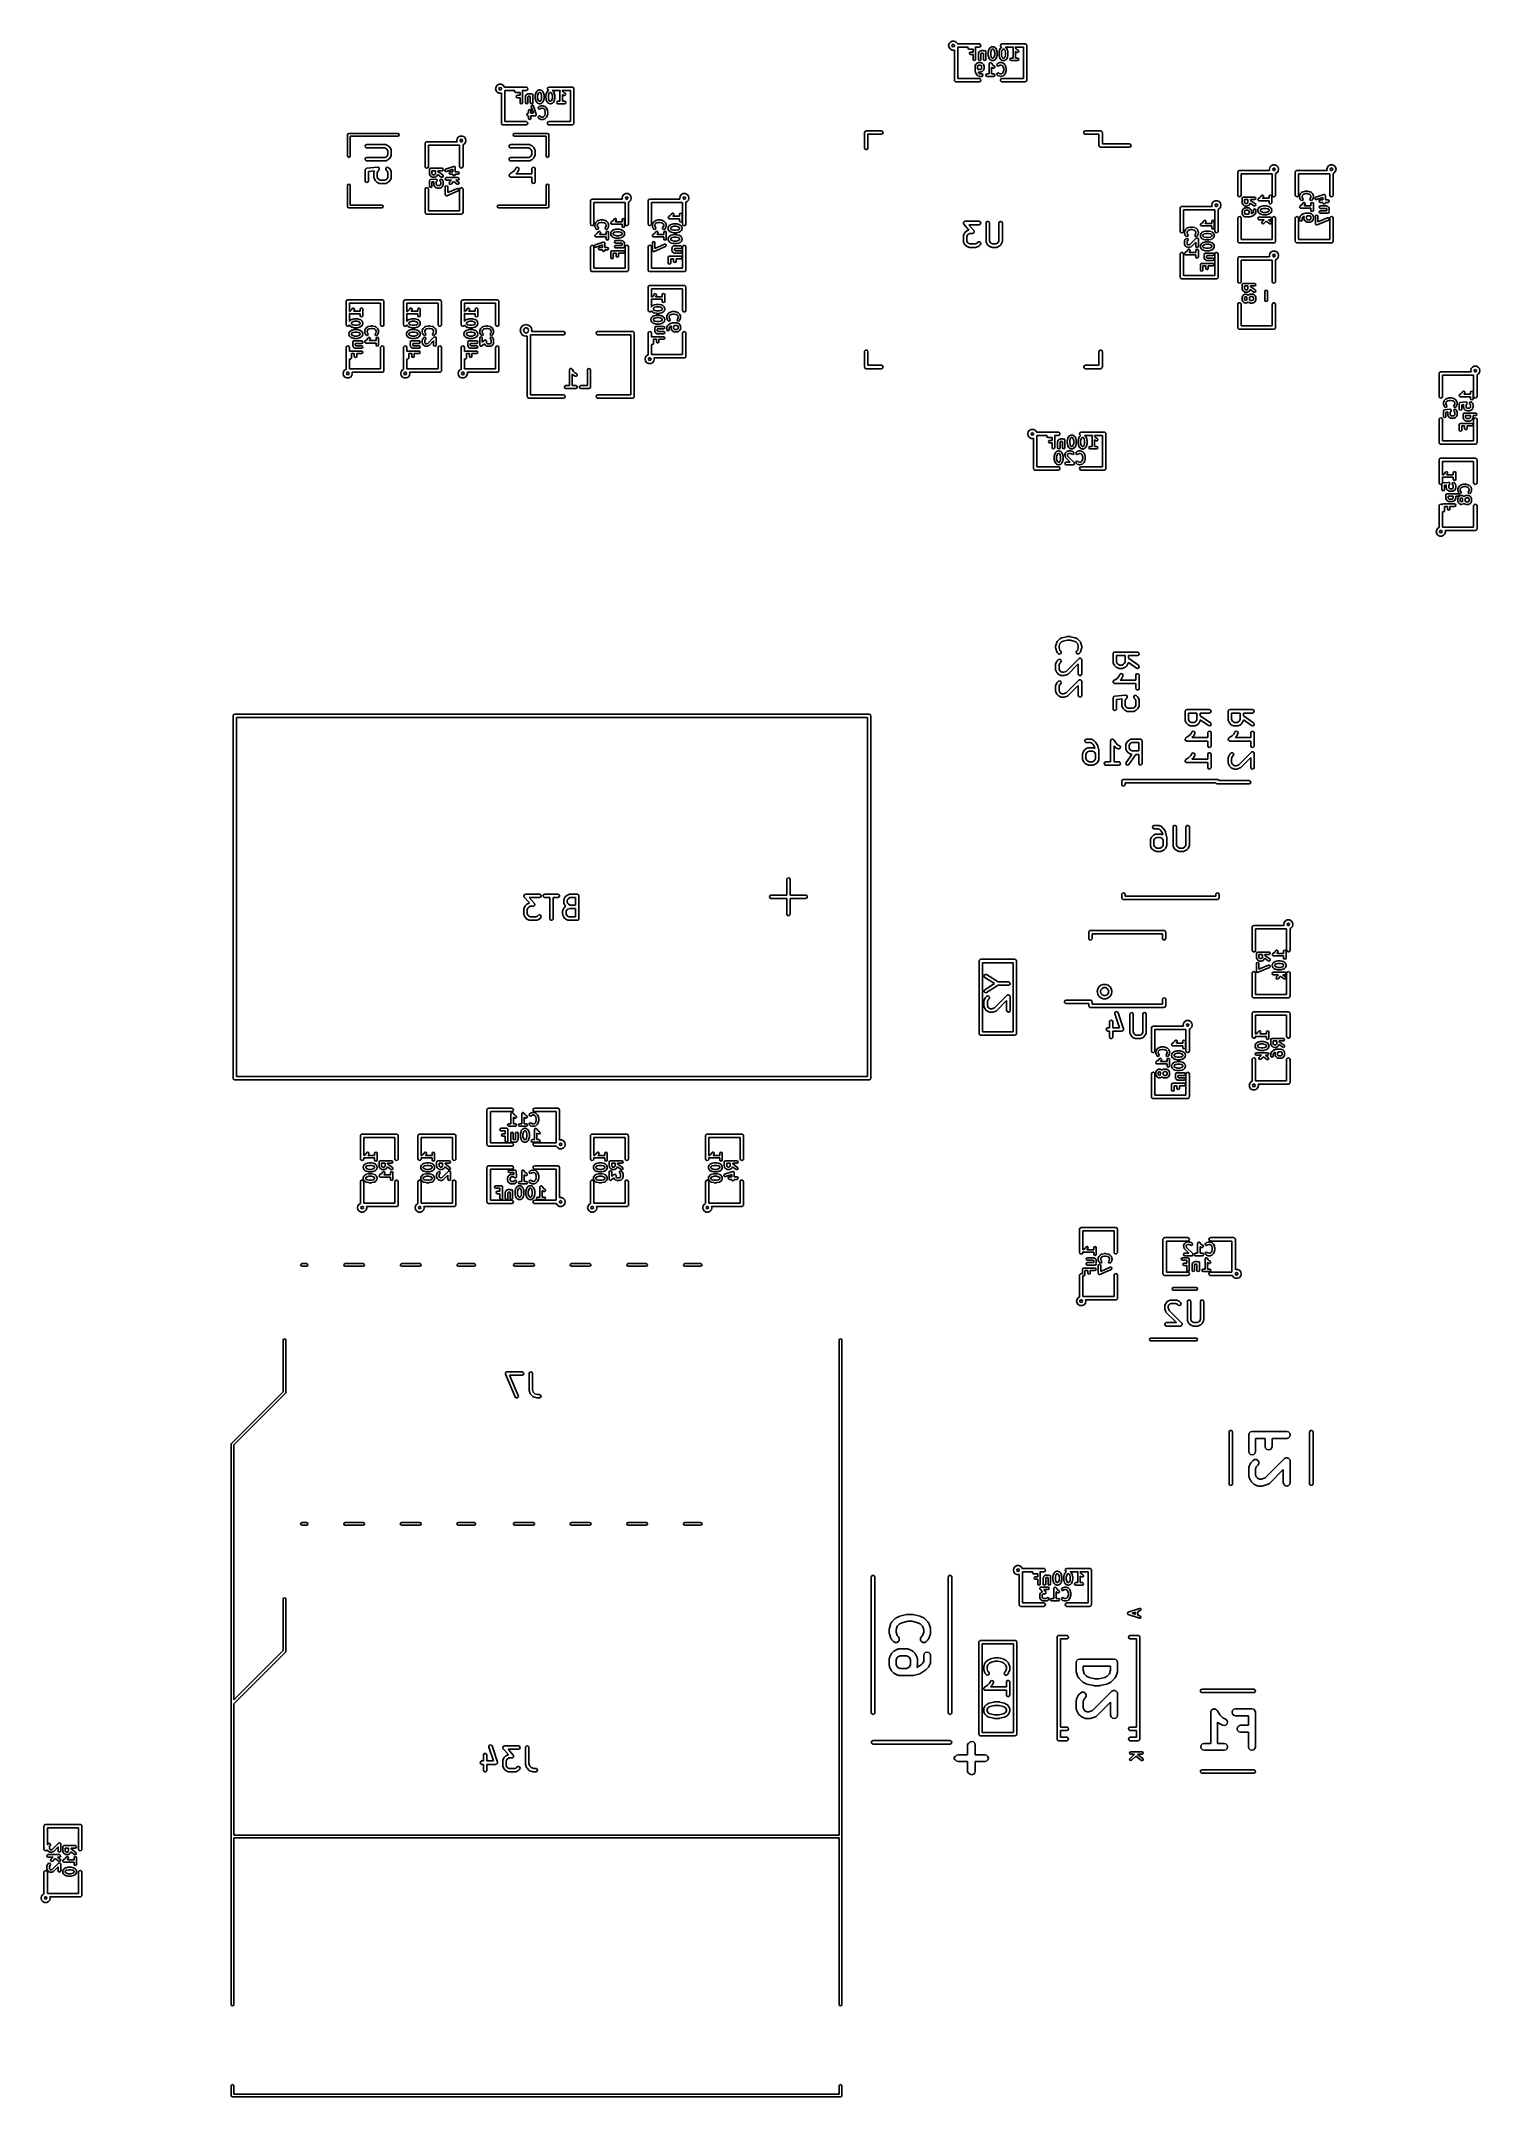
# Model space of a CAD drawing. Extents: x 0.59 to 3.09, y 0.01 to 3.59.
import ezdxf

# ---------------------------------------------------------------- set-up
doc = ezdxf.new("R2010")
doc.units = 0
doc.header["$MEASUREMENT"] = 0
doc.layers.add('BLACK', color=7, linetype='CONTINUOUS')

msp = doc.modelspace()

# ---------------------------------------------------------------- linework, layer by layer
at = {"layer": 'BLACK', "linetype": 'CONTINUOUS'}
for p, q in [((2.16455, 3.58001), (2.16534, 3.58346)), ((2.16455, 3.58), (2.16455, 3.58001)), ((2.16533, 3.57656), (2.16455, 3.58)), ((2.16753, 3.57379), (2.16533, 3.57656)), ((2.16534, 3.58346), (2.16755, 3.58622)), ((2.17071, 3.57225), (2.16753, 3.57379)), ((2.16755, 3.58622), (2.17074, 3.58776)), ((2.17093, 3.58157), (2.17028, 3.58)), ((2.17028, 3.58), (2.17093, 3.57843)), ((2.17074, 3.58776), (2.17428, 3.58775)), ((2.1725, 3.58222), (2.17093, 3.58157)), ((2.17093, 3.57843), (2.1725, 3.57778)), ((2.17407, 3.58157), (2.1725, 3.58222)), ((2.1725, 3.57778), (2.17407, 3.57843)), ((2.1746, 3.58029), (2.17407, 3.58157)), ((2.17407, 3.57843), (2.17455, 3.57959)), ((2.17428, 3.58775), (2.17746, 3.58622)), ((2.17455, 3.58), (2.1746, 3.58029)), ((2.17455, 3.57959), (2.17455, 3.58)), ((2.17746, 3.58622), (2.17967, 3.58345)), ((2.17967, 3.58345), (2.17978, 3.58295)), ((2.17978, 3.58295), (2.2175, 3.58295)), ((2.19819, 3.57705), (2.18045, 3.57705)), ((2.18045, 3.57705), (2.18045, 3.52295)), ((2.19767, 3.57579), (2.19819, 3.57705)), ((2.1983, 3.57427), (2.19767, 3.57579)), ((2.19982, 3.57364), (2.1983, 3.57427)), ((2.20705, 3.57364), (2.19982, 3.57364)), ((2.20705, 3.56856), (2.20705, 3.57364)), ((2.2175, 3.57705), (2.21083, 3.57705)), ((2.21083, 3.57705), (2.21135, 3.57579)), ((2.21135, 3.57579), (2.21135, 3.55609)), ((2.2175, 3.58295), (2.21851, 3.58277)), ((2.2194, 3.57774), (2.2175, 3.57705)), ((2.21851, 3.58277), (2.22006, 3.58148)), ((2.22041, 3.57949), (2.2194, 3.57774)), ((2.22006, 3.58148), (2.22041, 3.57949)), ((2.23448, 3.573), (2.23542, 3.57487)), ((2.23542, 3.57487), (2.23568, 3.57511)), ((2.23568, 3.57511), (2.23582, 3.57543)), ((2.23582, 3.57543), (2.23676, 3.57637)), ((2.23676, 3.57637), (2.23709, 3.57651)), ((2.23709, 3.57651), (2.23732, 3.57677)), ((2.23732, 3.57677), (2.23919, 3.57771)), ((2.23919, 3.57771), (2.23969, 3.57775)), ((2.24066, 3.57364), (2.23955, 3.57308)), ((2.23969, 3.57775), (2.24015, 3.57794)), ((2.24015, 3.57794), (2.24203, 3.57794)), ((2.24152, 3.57364), (2.24066, 3.57364)), ((2.24263, 3.57308), (2.24152, 3.57364)), ((2.24203, 3.57794), (2.24249, 3.57775)), ((2.24249, 3.57775), (2.24299, 3.57771)), ((2.24299, 3.57771), (2.24487, 3.57677)), ((2.24487, 3.57677), (2.2451, 3.57651)), ((2.2451, 3.57651), (2.24543, 3.57637)), ((2.24543, 3.57637), (2.24637, 3.57543)), ((2.24637, 3.57543), (2.2465, 3.57511)), ((2.2465, 3.57511), (2.24677, 3.57487)), ((2.24677, 3.57487), (2.24771, 3.573)), ((2.25324, 3.573), (2.25418, 3.57487)), ((2.25418, 3.57487), (2.25445, 3.57511)), ((2.25445, 3.57511), (2.25458, 3.57543)), ((2.25458, 3.57543), (2.25552, 3.57637)), ((2.25459, 3.58051), (2.2556, 3.58226)), ((2.25494, 3.57852), (2.25459, 3.58051)), ((2.25649, 3.57723), (2.25494, 3.57852)), ((2.25552, 3.57637), (2.25585, 3.57651)), ((2.2556, 3.58226), (2.2575, 3.58295)), ((2.25585, 3.57651), (2.25608, 3.57677)), ((2.25608, 3.57677), (2.25685, 3.57716)), ((2.25685, 3.57716), (2.25649, 3.57723)), ((2.2575, 3.58295), (2.2975, 3.58295)), ((2.25942, 3.57364), (2.25831, 3.57308)), ((2.26029, 3.57364), (2.25942, 3.57364)), ((2.2614, 3.57308), (2.26029, 3.57364)), ((2.27699, 3.57705), (2.26308, 3.57705)), ((2.26308, 3.57705), (2.26363, 3.57677)), ((2.26363, 3.57677), (2.26386, 3.57651)), ((2.26386, 3.57651), (2.26419, 3.57637)), ((2.26419, 3.57637), (2.26513, 3.57543)), ((2.26513, 3.57543), (2.26526, 3.57511)), ((2.26526, 3.57511), (2.26553, 3.57487)), ((2.26553, 3.57487), (2.26647, 3.573)), ((2.27647, 3.57579), (2.27655, 3.57599)), ((2.27647, 3.55824), (2.27647, 3.57579)), ((2.27651, 3.57621), (2.27686, 3.57673)), ((2.27655, 3.57599), (2.27651, 3.57621)), ((2.27686, 3.57673), (2.27699, 3.57705)), ((2.29455, 3.57705), (2.28031, 3.57705)), ((2.28031, 3.57705), (2.28041, 3.57698)), ((2.28041, 3.57698), (2.28216, 3.57434)), ((2.28216, 3.57434), (2.28364, 3.57286)), ((2.29455, 3.52295), (2.29455, 3.57705)), ((2.2975, 3.58295), (2.29788, 3.58289)), ((2.29788, 3.58289), (2.29801, 3.58291)), ((2.29801, 3.58291), (2.29813, 3.58284)), ((2.29813, 3.58284), (2.29851, 3.58277)), ((2.29851, 3.58277), (2.2991, 3.58228)), ((2.2991, 3.58228), (2.29976, 3.5819)), ((2.29976, 3.5819), (2.29985, 3.58165)), ((2.29985, 3.58165), (2.30006, 3.58148)), ((2.30006, 3.58148), (2.30019, 3.58072)), ((2.30019, 3.58072), (2.30045, 3.58)), ((2.30045, 3.58), (2.30045, 3.52)), ((2.17425, 3.57224), (2.17071, 3.57225)), ((2.17455, 3.57238), (2.17425, 3.57224)), ((2.17455, 3.52), (2.17455, 3.57238)), ((2.20048, 3.56641), (2.20111, 3.56793)), ((2.20111, 3.56489), (2.20048, 3.56641)), ((2.20111, 3.56793), (2.20263, 3.56856)), ((2.20263, 3.56426), (2.20111, 3.56489)), ((2.20263, 3.56856), (2.20705, 3.56856)), ((2.20705, 3.56426), (2.20263, 3.56426)), ((2.20705, 3.55609), (2.20705, 3.56426)), ((2.20768, 3.55457), (2.20705, 3.55609)), ((2.2092, 3.55394), (2.20768, 3.55457)), ((2.21072, 3.55457), (2.2092, 3.55394)), ((2.21049, 3.54454), (2.21068, 3.545)), ((2.21049, 3.53703), (2.21049, 3.54454)), ((2.21068, 3.545), (2.21072, 3.5455)), ((2.21135, 3.55609), (2.21072, 3.55457)), ((2.21072, 3.5455), (2.21166, 3.54737)), ((2.21166, 3.54737), (2.21192, 3.54761)), ((2.21192, 3.54761), (2.21206, 3.54793)), ((2.21206, 3.54793), (2.213, 3.54887)), ((2.213, 3.54887), (2.21332, 3.54901)), ((2.21332, 3.54901), (2.21356, 3.54927)), ((2.21356, 3.54927), (2.21543, 3.55021)), ((2.21535, 3.54514), (2.21479, 3.54403)), ((2.21479, 3.54403), (2.21479, 3.54035)), ((2.21479, 3.54035), (2.21535, 3.53924)), ((2.21579, 3.54558), (2.21535, 3.54514)), ((2.21535, 3.53924), (2.21579, 3.5388)), ((2.21543, 3.55021), (2.21593, 3.55025)), ((2.2169, 3.54614), (2.21579, 3.54558)), ((2.21579, 3.5388), (2.2169, 3.53824)), ((2.21593, 3.55025), (2.21639, 3.55044)), ((2.21639, 3.55044), (2.22015, 3.55044)), ((2.21643, 3.56641), (2.21662, 3.56687)), ((2.21643, 3.55609), (2.21643, 3.56641)), ((2.21706, 3.55457), (2.21643, 3.55609)), ((2.21662, 3.56687), (2.21666, 3.56737)), ((2.21666, 3.56737), (2.21759, 3.56924)), ((2.21964, 3.54614), (2.2169, 3.54614)), ((2.2169, 3.53824), (2.21964, 3.53824)), ((2.21858, 3.55394), (2.21706, 3.55457)), ((2.21759, 3.56924), (2.21811, 3.56969)), ((2.21811, 3.56969), (2.21856, 3.57021)), ((2.21856, 3.57021), (2.22043, 3.57114)), ((2.2201, 3.55457), (2.21858, 3.55394)), ((2.22075, 3.54558), (2.21964, 3.54614)), ((2.21964, 3.53824), (2.22075, 3.5388)), ((2.22073, 3.55609), (2.2201, 3.55457)), ((2.22015, 3.55044), (2.22061, 3.55025)), ((2.22043, 3.57114), (2.22093, 3.57118)), ((2.22061, 3.55025), (2.22111, 3.55021)), ((2.22112, 3.56668), (2.22073, 3.5659)), ((2.22073, 3.5659), (2.22073, 3.55609)), ((2.22119, 3.54514), (2.22075, 3.54558)), ((2.22075, 3.5388), (2.22119, 3.53924)), ((2.22093, 3.57118), (2.22139, 3.57137)), ((2.22111, 3.55021), (2.22298, 3.54927)), ((2.2219, 3.56707), (2.22112, 3.56668)), ((2.22175, 3.54403), (2.22119, 3.54514)), ((2.22119, 3.53924), (2.22175, 3.54035)), ((2.22139, 3.57137), (2.22421, 3.57137)), ((2.22175, 3.54035), (2.22175, 3.54403)), ((2.2237, 3.56707), (2.2219, 3.56707)), ((2.22298, 3.54927), (2.22321, 3.54901)), ((2.22321, 3.54901), (2.22354, 3.54887)), ((2.22354, 3.54887), (2.22448, 3.54793)), ((2.22481, 3.56652), (2.2237, 3.56707)), ((2.22421, 3.57137), (2.22467, 3.57118)), ((2.22448, 3.54793), (2.22462, 3.54761)), ((2.22462, 3.54761), (2.22488, 3.54737)), ((2.22467, 3.57118), (2.22517, 3.57114)), ((2.22487, 3.56645), (2.22481, 3.56652)), ((2.22487, 3.55609), (2.22487, 3.56645)), ((2.2255, 3.55457), (2.22487, 3.55609)), ((2.22488, 3.54737), (2.22582, 3.5455)), ((2.22582, 3.53888), (2.22488, 3.53701)), ((2.22517, 3.57114), (2.22576, 3.57085)), ((2.22702, 3.55394), (2.2255, 3.55457)), ((2.22576, 3.57085), (2.22702, 3.57137)), ((2.22582, 3.5455), (2.22586, 3.545)), ((2.22586, 3.53938), (2.22582, 3.53888)), ((2.22586, 3.545), (2.22605, 3.54454)), ((2.22605, 3.53985), (2.22586, 3.53938)), ((2.22605, 3.54454), (2.22605, 3.53985)), ((2.22702, 3.57137), (2.22854, 3.57074)), ((2.22854, 3.55457), (2.22702, 3.55394)), ((2.22854, 3.57074), (2.22917, 3.56922)), ((2.22917, 3.55609), (2.22854, 3.55457)), ((2.22917, 3.56922), (2.22917, 3.55609)), ((2.23331, 3.56828), (2.23342, 3.56854)), ((2.23331, 3.56359), (2.23331, 3.56828)), ((2.23342, 3.56334), (2.23331, 3.56359)), ((2.23338, 3.5688), (2.23432, 3.57256)), ((2.23342, 3.56854), (2.23338, 3.5688)), ((2.23338, 3.56307), (2.23342, 3.56334)), ((2.23432, 3.55932), (2.23338, 3.56307)), ((2.23432, 3.57256), (2.23446, 3.57275)), ((2.23446, 3.55912), (2.23432, 3.55932)), ((2.23446, 3.57275), (2.23448, 3.573)), ((2.23448, 3.55888), (2.23446, 3.55912)), ((2.23542, 3.557), (2.23448, 3.55888)), ((2.23488, 3.54829), (2.23497, 3.54849)), ((2.23488, 3.53074), (2.23488, 3.54829)), ((2.23492, 3.54871), (2.23527, 3.54923)), ((2.23497, 3.54849), (2.23492, 3.54871)), ((2.23527, 3.54923), (2.23551, 3.54981)), ((2.23568, 3.55677), (2.23542, 3.557)), ((2.23551, 3.54981), (2.23572, 3.54989)), ((2.23582, 3.55644), (2.23568, 3.55677)), ((2.23572, 3.54989), (2.23584, 3.55008)), ((2.23676, 3.55551), (2.23582, 3.55644)), ((2.23584, 3.55008), (2.23645, 3.5502)), ((2.23645, 3.5502), (2.23703, 3.55044)), ((2.23709, 3.55537), (2.23676, 3.55551)), ((2.23703, 3.55044), (2.23724, 3.55035)), ((2.23732, 3.5551), (2.23709, 3.55537)), ((2.23724, 3.55035), (2.23745, 3.5504)), ((2.23919, 3.55417), (2.23732, 3.5551)), ((2.23745, 3.5504), (2.23797, 3.55005)), ((2.23843, 3.57129), (2.23761, 3.56802)), ((2.23761, 3.56802), (2.23761, 3.56386)), ((2.23761, 3.56386), (2.23843, 3.56059)), ((2.23797, 3.55005), (2.23855, 3.54981)), ((2.23911, 3.57264), (2.23843, 3.57129)), ((2.23843, 3.56059), (2.23911, 3.55924)), ((2.23855, 3.54981), (2.23864, 3.5496)), ((2.23864, 3.5496), (2.23882, 3.54948)), ((2.23882, 3.54948), (2.24058, 3.54684)), ((2.23955, 3.57308), (2.23911, 3.57264)), ((2.23911, 3.55924), (2.23955, 3.55879)), ((2.23926, 3.54208), (2.23918, 3.54216)), ((2.23918, 3.54216), (2.23918, 3.53074)), ((2.23969, 3.55413), (2.23919, 3.55417)), ((2.23959, 3.54194), (2.23926, 3.54208)), ((2.23955, 3.55879), (2.24066, 3.55824)), ((2.23982, 3.54167), (2.23959, 3.54194)), ((2.24015, 3.55394), (2.23969, 3.55413)), ((2.2417, 3.54074), (2.23982, 3.54167)), ((2.24203, 3.55394), (2.24015, 3.55394)), ((2.24058, 3.54684), (2.24206, 3.54536)), ((2.24066, 3.55824), (2.24152, 3.55824)), ((2.24152, 3.55824), (2.24263, 3.55879)), ((2.24334, 3.54062), (2.2417, 3.54074)), ((2.24249, 3.55413), (2.24203, 3.55394)), ((2.24206, 3.54536), (2.24362, 3.54458)), ((2.24299, 3.55417), (2.24249, 3.55413)), ((2.24308, 3.57264), (2.24263, 3.57308)), ((2.24263, 3.55879), (2.24308, 3.55924)), ((2.24487, 3.5551), (2.24299, 3.55417)), ((2.24375, 3.57129), (2.24308, 3.57264)), ((2.24308, 3.55924), (2.24375, 3.56059)), ((2.24458, 3.5417), (2.24334, 3.54062)), ((2.24362, 3.54458), (2.2447, 3.54334)), ((2.24457, 3.56802), (2.24375, 3.57129)), ((2.24375, 3.56059), (2.24457, 3.56386)), ((2.24457, 3.56386), (2.24457, 3.56802)), ((2.2447, 3.54334), (2.24458, 3.5417)), ((2.2451, 3.55537), (2.24487, 3.5551)), ((2.24543, 3.55551), (2.2451, 3.55537)), ((2.24637, 3.55644), (2.24543, 3.55551)), ((2.2465, 3.55677), (2.24637, 3.55644)), ((2.24677, 3.557), (2.2465, 3.55677)), ((2.24771, 3.55888), (2.24677, 3.557)), ((2.24771, 3.573), (2.24772, 3.57275)), ((2.24772, 3.55912), (2.24771, 3.55888)), ((2.24772, 3.57275), (2.24787, 3.57256)), ((2.24787, 3.55932), (2.24772, 3.55912)), ((2.24787, 3.57256), (2.24881, 3.5688)), ((2.24881, 3.56307), (2.24787, 3.55932)), ((2.24801, 3.54641), (2.24864, 3.54793)), ((2.24864, 3.54489), (2.24801, 3.54641)), ((2.24864, 3.54793), (2.24958, 3.54887)), ((2.25016, 3.54426), (2.24864, 3.54489)), ((2.24881, 3.5688), (2.24877, 3.56854)), ((2.24877, 3.56854), (2.24887, 3.56828)), ((2.24887, 3.56359), (2.24877, 3.56334)), ((2.24877, 3.56334), (2.24881, 3.56307)), ((2.24887, 3.56828), (2.24887, 3.56359)), ((2.24958, 3.54887), (2.25004, 3.54906)), ((2.25004, 3.54906), (2.25042, 3.54939)), ((2.25168, 3.54489), (2.25016, 3.54426)), ((2.25042, 3.54939), (2.25324, 3.55033)), ((2.25226, 3.54547), (2.25168, 3.54489)), ((2.25208, 3.56828), (2.25218, 3.56854)), ((2.25208, 3.56359), (2.25208, 3.56828)), ((2.25218, 3.56334), (2.25208, 3.56359)), ((2.25214, 3.5688), (2.25308, 3.57256)), ((2.25218, 3.56854), (2.25214, 3.5688)), ((2.25214, 3.56307), (2.25218, 3.56334)), ((2.25308, 3.55932), (2.25214, 3.56307)), ((2.25427, 3.54614), (2.25226, 3.54547)), ((2.25308, 3.57256), (2.25322, 3.57275)), ((2.25322, 3.55912), (2.25308, 3.55932)), ((2.25322, 3.57275), (2.25324, 3.573)), ((2.25324, 3.55888), (2.25322, 3.55912)), ((2.25418, 3.557), (2.25324, 3.55888)), ((2.25324, 3.55033), (2.25359, 3.5503)), ((2.25359, 3.5503), (2.25392, 3.55044)), ((2.25392, 3.55044), (2.25579, 3.55044)), ((2.25445, 3.55677), (2.25418, 3.557)), ((2.25544, 3.54614), (2.25427, 3.54614)), ((2.25458, 3.55644), (2.25445, 3.55677)), ((2.25552, 3.55551), (2.25458, 3.55644)), ((2.25745, 3.54547), (2.25544, 3.54614)), ((2.25585, 3.55537), (2.25552, 3.55551)), ((2.25579, 3.55044), (2.25612, 3.5503)), ((2.25608, 3.5551), (2.25585, 3.55537)), ((2.25796, 3.55417), (2.25608, 3.5551)), ((2.25612, 3.5503), (2.25647, 3.55033)), ((2.25719, 3.57129), (2.25638, 3.56802)), ((2.25638, 3.56802), (2.25638, 3.56386)), ((2.25638, 3.56386), (2.25719, 3.56059)), ((2.25647, 3.55033), (2.25929, 3.54939)), ((2.25787, 3.57264), (2.25719, 3.57129)), ((2.25719, 3.56059), (2.25787, 3.55924)), ((2.25872, 3.5442), (2.25745, 3.54547)), ((2.25831, 3.57308), (2.25787, 3.57264)), ((2.25787, 3.55924), (2.25831, 3.55879)), ((2.25845, 3.55413), (2.25796, 3.55417)), ((2.25831, 3.55879), (2.25942, 3.55824)), ((2.25892, 3.55394), (2.25845, 3.55413)), ((2.25939, 3.54285), (2.25872, 3.5442)), ((2.26079, 3.55394), (2.25892, 3.55394)), ((2.25929, 3.54939), (2.25967, 3.54906)), ((2.26021, 3.53958), (2.25939, 3.54285)), ((2.25942, 3.55824), (2.26029, 3.55824)), ((2.25967, 3.54906), (2.26013, 3.54887)), ((2.26013, 3.54887), (2.262, 3.54699)), ((2.26021, 3.5373), (2.26021, 3.53958)), ((2.26029, 3.55824), (2.2614, 3.55879)), ((2.26126, 3.55413), (2.26079, 3.55394)), ((2.26175, 3.55417), (2.26126, 3.55413)), ((2.26184, 3.57264), (2.2614, 3.57308)), ((2.2614, 3.55879), (2.26184, 3.55924)), ((2.26363, 3.5551), (2.26175, 3.55417)), ((2.26252, 3.57129), (2.26184, 3.57264)), ((2.26184, 3.55924), (2.26252, 3.56059)), ((2.262, 3.54699), (2.26214, 3.54667)), ((2.26214, 3.54667), (2.26241, 3.54644)), ((2.26241, 3.54644), (2.26334, 3.54456)), ((2.26333, 3.56802), (2.26252, 3.57129)), ((2.26252, 3.56059), (2.26333, 3.56386)), ((2.26333, 3.56386), (2.26333, 3.56802)), ((2.26334, 3.54456), (2.26336, 3.54432)), ((2.26336, 3.54432), (2.26351, 3.54412)), ((2.26351, 3.54412), (2.26445, 3.54037)), ((2.26386, 3.55537), (2.26363, 3.5551)), ((2.26419, 3.55551), (2.26386, 3.55537)), ((2.26513, 3.55644), (2.26419, 3.55551)), ((2.26445, 3.54037), (2.26441, 3.5401)), ((2.26441, 3.5401), (2.26451, 3.53985)), ((2.26451, 3.53985), (2.26451, 3.53703)), ((2.26526, 3.55677), (2.26513, 3.55644)), ((2.26553, 3.557), (2.26526, 3.55677)), ((2.26647, 3.55888), (2.26553, 3.557)), ((2.26647, 3.573), (2.26649, 3.57275)), ((2.26649, 3.55912), (2.26647, 3.55888)), ((2.26649, 3.57275), (2.26663, 3.57256)), ((2.26663, 3.55932), (2.26649, 3.55912)), ((2.26663, 3.57256), (2.26757, 3.5688)), ((2.26757, 3.56307), (2.26663, 3.55932)), ((2.26757, 3.5688), (2.26753, 3.56854)), ((2.26753, 3.56854), (2.26763, 3.56828)), ((2.26763, 3.56359), (2.26753, 3.56334)), ((2.26753, 3.56334), (2.26757, 3.56307)), ((2.26763, 3.56828), (2.26763, 3.56359)), ((2.27084, 3.55609), (2.27147, 3.55761)), ((2.27147, 3.55457), (2.27084, 3.55609)), ((2.27147, 3.55761), (2.27299, 3.55824)), ((2.27299, 3.55394), (2.27147, 3.55457)), ((2.27299, 3.55824), (2.27647, 3.55824)), ((2.28425, 3.55394), (2.27299, 3.55394)), ((2.28085, 3.56958), (2.28077, 3.56966)), ((2.28077, 3.56966), (2.28077, 3.55824)), ((2.28077, 3.55824), (2.28425, 3.55824)), ((2.28118, 3.56944), (2.28085, 3.56958)), ((2.28141, 3.56917), (2.28118, 3.56944)), ((2.28328, 3.56824), (2.28141, 3.56917)), ((2.28493, 3.56812), (2.28328, 3.56824)), ((2.28364, 3.57286), (2.28521, 3.57208)), ((2.28425, 3.55824), (2.28577, 3.55761)), ((2.28577, 3.55457), (2.28425, 3.55394)), ((2.28617, 3.5692), (2.28493, 3.56812)), ((2.28521, 3.57208), (2.28628, 3.57084)), ((2.28577, 3.55761), (2.2864, 3.55609)), ((2.2864, 3.55609), (2.28577, 3.55457)), ((2.28628, 3.57084), (2.28617, 3.5692)), ((1.37705, 3.50501), (1.37784, 3.50846)), ((1.37705, 3.505), (1.37705, 3.50501)), ((1.37783, 3.50156), (1.37705, 3.505)), ((1.37784, 3.50846), (1.38005, 3.51122)), ((1.38005, 3.51122), (1.38324, 3.51276)), ((1.38343, 3.50657), (1.38278, 3.505)), ((1.38278, 3.505), (1.38343, 3.50343)), ((1.38324, 3.51276), (1.38678, 3.51275)), ((1.385, 3.50722), (1.38343, 3.50657)), ((1.38343, 3.50343), (1.385, 3.50278)), ((1.38657, 3.50657), (1.385, 3.50722)), ((1.385, 3.50278), (1.38657, 3.50343)), ((1.3871, 3.50529), (1.38657, 3.50657)), ((1.38657, 3.50343), (1.38705, 3.50459)), ((1.38678, 3.51275), (1.38996, 3.51122)), ((1.38705, 3.505), (1.3871, 3.50529)), ((1.38705, 3.50459), (1.38705, 3.505)), ((1.38996, 3.51122), (1.39217, 3.50845)), ((1.39217, 3.50845), (1.39228, 3.50795)), ((1.39228, 3.50795), (1.43, 3.50795)), ((1.41069, 3.50205), (1.39295, 3.50205)), ((1.39295, 3.50205), (1.39295, 3.44795)), ((1.41017, 3.50079), (1.41069, 3.50205)), ((1.43, 3.50205), (1.42333, 3.50205)), ((1.42333, 3.50205), (1.42385, 3.50079)), ((1.43, 3.50795), (1.43101, 3.50777)), ((1.4319, 3.50274), (1.43, 3.50205)), ((1.43101, 3.50777), (1.43256, 3.50648)), ((1.43291, 3.50449), (1.4319, 3.50274)), ((1.43256, 3.50648), (1.43291, 3.50449)), ((1.44982, 3.50177), (1.45169, 3.50271)), ((1.45169, 3.50271), (1.45219, 3.50275)), ((1.45219, 3.50275), (1.45265, 3.50294)), ((1.45265, 3.50294), (1.45453, 3.50294)), ((1.45453, 3.50294), (1.45499, 3.50275)), ((1.45499, 3.50275), (1.45549, 3.50271)), ((1.45549, 3.50271), (1.45737, 3.50177)), ((1.46709, 3.50551), (1.4681, 3.50726)), ((1.46744, 3.50352), (1.46709, 3.50551)), ((1.46899, 3.50223), (1.46744, 3.50352)), ((1.4681, 3.50726), (1.47, 3.50795)), ((1.46858, 3.50177), (1.46935, 3.50216)), ((1.46935, 3.50216), (1.46899, 3.50223)), ((1.47, 3.50795), (1.51, 3.50795)), ((1.48949, 3.50205), (1.47558, 3.50205)), ((1.47558, 3.50205), (1.47613, 3.50177)), ((1.48936, 3.50173), (1.48949, 3.50205)), ((1.50705, 3.50205), (1.49281, 3.50205)), ((1.49281, 3.50205), (1.49291, 3.50198)), ((1.49291, 3.50198), (1.49466, 3.49934)), ((1.50705, 3.44795), (1.50705, 3.50205)), ((1.51, 3.50795), (1.51038, 3.50789)), ((1.51038, 3.50789), (1.51051, 3.50791)), ((1.51051, 3.50791), (1.51063, 3.50784)), ((1.51063, 3.50784), (1.51101, 3.50777)), ((1.51101, 3.50777), (1.5116, 3.50728)), ((1.5116, 3.50728), (1.51226, 3.5069)), ((1.51226, 3.5069), (1.51235, 3.50665)), ((1.51235, 3.50665), (1.51256, 3.50648)), ((1.51256, 3.50648), (1.51269, 3.50572)), ((1.51269, 3.50572), (1.51295, 3.505)), ((1.51295, 3.505), (1.51295, 3.445)), ((2.17481, 3.51928), (2.17455, 3.52)), ((2.17494, 3.51852), (2.17481, 3.51928)), ((2.17515, 3.51835), (2.17494, 3.51852)), ((2.17524, 3.5181), (2.17515, 3.51835)), ((2.1759, 3.51772), (2.17524, 3.5181)), ((2.17649, 3.51723), (2.1759, 3.51772)), ((2.17687, 3.51716), (2.17649, 3.51723)), ((2.17699, 3.51709), (2.17687, 3.51716)), ((2.17712, 3.51711), (2.17699, 3.51709)), ((2.1775, 3.51705), (2.17712, 3.51711)), ((2.2175, 3.51705), (2.1775, 3.51705)), ((2.18045, 3.52295), (2.2175, 3.52295)), ((2.21059, 3.53678), (2.21049, 3.53703)), ((2.21055, 3.53651), (2.21059, 3.53678)), ((2.21149, 3.53276), (2.21055, 3.53651)), ((2.21172, 3.53245), (2.21149, 3.53276)), ((2.21179, 3.53209), (2.21172, 3.53245)), ((2.21367, 3.52927), (2.21179, 3.53209)), ((2.21385, 3.52915), (2.21367, 3.52927)), ((2.21393, 3.52894), (2.21385, 3.52915)), ((2.21487, 3.52801), (2.21393, 3.52894)), ((2.2152, 3.52787), (2.21487, 3.52801)), ((2.21543, 3.5276), (2.2152, 3.52787)), ((2.21731, 3.52667), (2.21543, 3.5276)), ((2.21593, 3.53413), (2.21558, 3.53416)), ((2.21558, 3.53416), (2.21713, 3.53183)), ((2.21639, 3.53394), (2.21593, 3.53413)), ((2.22015, 3.53394), (2.21639, 3.53394)), ((2.21713, 3.53183), (2.21767, 3.53129)), ((2.21781, 3.52663), (2.21731, 3.52667)), ((2.2175, 3.52295), (2.21851, 3.52277)), ((2.2194, 3.51774), (2.2175, 3.51705)), ((2.21767, 3.53129), (2.21878, 3.53074)), ((2.21827, 3.52644), (2.21781, 3.52663)), ((2.22202, 3.52644), (2.21827, 3.52644)), ((2.21851, 3.52277), (2.22006, 3.52148)), ((2.21878, 3.53074), (2.22202, 3.53074)), ((2.22041, 3.51949), (2.2194, 3.51774)), ((2.22006, 3.52148), (2.22041, 3.51949)), ((2.22061, 3.53413), (2.22015, 3.53394)), ((2.22111, 3.53417), (2.22061, 3.53413)), ((2.22298, 3.53511), (2.22111, 3.53417)), ((2.22202, 3.53074), (2.22354, 3.53011)), ((2.22354, 3.52707), (2.22202, 3.52644)), ((2.22321, 3.53538), (2.22298, 3.53511)), ((2.22354, 3.53551), (2.22321, 3.53538)), ((2.22448, 3.53645), (2.22354, 3.53551)), ((2.22354, 3.53011), (2.22417, 3.52859)), ((2.22417, 3.52859), (2.22354, 3.52707)), ((2.22462, 3.53678), (2.22448, 3.53645)), ((2.22488, 3.53701), (2.22462, 3.53678)), ((2.22925, 3.52859), (2.22988, 3.53011)), ((2.22988, 3.52707), (2.22925, 3.52859)), ((2.22988, 3.53011), (2.2314, 3.53074)), ((2.2314, 3.52644), (2.22988, 3.52707)), ((2.2314, 3.53074), (2.23488, 3.53074)), ((2.24266, 3.52644), (2.2314, 3.52644)), ((2.23918, 3.53074), (2.24266, 3.53074)), ((2.24266, 3.53074), (2.24418, 3.53011)), ((2.24418, 3.52707), (2.24266, 3.52644)), ((2.24418, 3.53011), (2.24481, 3.52859)), ((2.24481, 3.52859), (2.24418, 3.52707)), ((2.24801, 3.53046), (2.24864, 3.53198)), ((2.24864, 3.52894), (2.24801, 3.53046)), ((2.24864, 3.53198), (2.25016, 3.53261)), ((2.24958, 3.52801), (2.24864, 3.52894)), ((2.25004, 3.52781), (2.24958, 3.52801)), ((2.25042, 3.52749), (2.25004, 3.52781)), ((2.25016, 3.53261), (2.25168, 3.53198)), ((2.25324, 3.52655), (2.25042, 3.52749)), ((2.25168, 3.53198), (2.25226, 3.53141)), ((2.25226, 3.53141), (2.25427, 3.53074)), ((2.25359, 3.52657), (2.25324, 3.52655)), ((2.25392, 3.52644), (2.25359, 3.52657)), ((2.25579, 3.52644), (2.25392, 3.52644)), ((2.25427, 3.53074), (2.25544, 3.53074)), ((2.25459, 3.52051), (2.2556, 3.52226)), ((2.25494, 3.51852), (2.25459, 3.52051)), ((2.25649, 3.51723), (2.25494, 3.51852)), ((2.25544, 3.53074), (2.25745, 3.53141)), ((2.2556, 3.52226), (2.2575, 3.52295)), ((2.25612, 3.52657), (2.25579, 3.52644)), ((2.25647, 3.52655), (2.25612, 3.52657)), ((2.25929, 3.52749), (2.25647, 3.52655)), ((2.2575, 3.51705), (2.25649, 3.51723)), ((2.25745, 3.53141), (2.25872, 3.53268)), ((2.2575, 3.52295), (2.29455, 3.52295)), ((2.2975, 3.51705), (2.2575, 3.51705)), ((2.25872, 3.53268), (2.25939, 3.53403)), ((2.25967, 3.52781), (2.25929, 3.52749)), ((2.25939, 3.53403), (2.26021, 3.5373)), ((2.26013, 3.52801), (2.25967, 3.52781)), ((2.262, 3.52988), (2.26013, 3.52801)), ((2.26214, 3.53021), (2.262, 3.52988)), ((2.26241, 3.53044), (2.26214, 3.53021)), ((2.26334, 3.53232), (2.26241, 3.53044)), ((2.26336, 3.53256), (2.26334, 3.53232)), ((2.26351, 3.53276), (2.26336, 3.53256)), ((2.26445, 3.53651), (2.26351, 3.53276)), ((2.26451, 3.53703), (2.26441, 3.53678)), ((2.26441, 3.53678), (2.26445, 3.53651)), ((2.29822, 3.51731), (2.2975, 3.51705)), ((2.29898, 3.51744), (2.29822, 3.51731)), ((2.29915, 3.51765), (2.29898, 3.51744)), ((2.2994, 3.51774), (2.29915, 3.51765)), ((2.29978, 3.5184), (2.2994, 3.51774)), ((2.30027, 3.51899), (2.29978, 3.5184)), ((2.30034, 3.51937), (2.30027, 3.51899)), ((2.30041, 3.51949), (2.30034, 3.51937)), ((2.30045, 3.52), (2.30039, 3.51962)), ((2.30039, 3.51962), (2.30041, 3.51949)), ((1.38003, 3.49879), (1.37783, 3.50156)), ((1.38321, 3.49725), (1.38003, 3.49879)), ((1.38675, 3.49724), (1.38321, 3.49725)), ((1.38705, 3.49738), (1.38675, 3.49724)), ((1.38705, 3.445), (1.38705, 3.49738)), ((1.4108, 3.49927), (1.41017, 3.50079)), ((1.41232, 3.49864), (1.4108, 3.49927)), ((1.41955, 3.49864), (1.41232, 3.49864)), ((1.41298, 3.49141), (1.41361, 3.49293)), ((1.41361, 3.48989), (1.41298, 3.49141)), ((1.41361, 3.49293), (1.41513, 3.49356)), ((1.41513, 3.48926), (1.41361, 3.48989)), ((1.41513, 3.49356), (1.41955, 3.49356)), ((1.41955, 3.48926), (1.41513, 3.48926)), ((1.41955, 3.49356), (1.41955, 3.49864)), ((1.41955, 3.48109), (1.41955, 3.48926)), ((1.42018, 3.47957), (1.41955, 3.48109)), ((1.4217, 3.47894), (1.42018, 3.47957)), ((1.42322, 3.47957), (1.4217, 3.47894)), ((1.42385, 3.48109), (1.42322, 3.47957)), ((1.42385, 3.50079), (1.42385, 3.48109)), ((1.42893, 3.49141), (1.42912, 3.49187)), ((1.42893, 3.48109), (1.42893, 3.49141)), ((1.42956, 3.47957), (1.42893, 3.48109)), ((1.42912, 3.49187), (1.42916, 3.49237)), ((1.42916, 3.49237), (1.43009, 3.49424)), ((1.43108, 3.47894), (1.42956, 3.47957)), ((1.43009, 3.49424), (1.43061, 3.49469)), ((1.43061, 3.49469), (1.43106, 3.49521)), ((1.43106, 3.49521), (1.43293, 3.49614)), ((1.4326, 3.47957), (1.43108, 3.47894)), ((1.43323, 3.48109), (1.4326, 3.47957)), ((1.43293, 3.49614), (1.43343, 3.49618)), ((1.43362, 3.49168), (1.43323, 3.4909)), ((1.43323, 3.4909), (1.43323, 3.48109)), ((1.43343, 3.49618), (1.43389, 3.49637)), ((1.4344, 3.49207), (1.43362, 3.49168)), ((1.43389, 3.49637), (1.43671, 3.49637)), ((1.43425, 3.46672), (1.43488, 3.46824)), ((1.43425, 3.4623), (1.43425, 3.46672)), ((1.4362, 3.49207), (1.4344, 3.49207)), ((1.43488, 3.46824), (1.4364, 3.46887)), ((1.43731, 3.49152), (1.4362, 3.49207)), ((1.4364, 3.46887), (1.43792, 3.46824)), ((1.43671, 3.49637), (1.43717, 3.49618)), ((1.43717, 3.49618), (1.43767, 3.49614)), ((1.43737, 3.49145), (1.43731, 3.49152)), ((1.43737, 3.48109), (1.43737, 3.49145)), ((1.438, 3.47957), (1.43737, 3.48109)), ((1.43767, 3.49614), (1.43826, 3.49585)), ((1.43792, 3.46824), (1.43855, 3.46672)), ((1.43952, 3.47894), (1.438, 3.47957)), ((1.43826, 3.49585), (1.43952, 3.49637)), ((1.43855, 3.46672), (1.43855, 3.4623)), ((1.43905, 3.47355), (1.43917, 3.47519)), ((1.4428, 3.4623), (1.43905, 3.47355)), ((1.43917, 3.47519), (1.44041, 3.47627)), ((1.43952, 3.49637), (1.44104, 3.49574)), ((1.44104, 3.47957), (1.43952, 3.47894)), ((1.44041, 3.47627), (1.44205, 3.47615)), ((1.44104, 3.49574), (1.44167, 3.49422)), ((1.44167, 3.48109), (1.44104, 3.47957)), ((1.44167, 3.49422), (1.44167, 3.48109)), ((1.44205, 3.47615), (1.44313, 3.47491)), ((1.44313, 3.47491), (1.44782, 3.46083)), ((1.44581, 3.49328), (1.44592, 3.49354)), ((1.44581, 3.48859), (1.44581, 3.49328)), ((1.44592, 3.48834), (1.44581, 3.48859)), ((1.44588, 3.4938), (1.44682, 3.49756)), ((1.44592, 3.49354), (1.44588, 3.4938)), ((1.44588, 3.48807), (1.44592, 3.48834)), ((1.44682, 3.48432), (1.44588, 3.48807)), ((1.44682, 3.49756), (1.44696, 3.49775)), ((1.44696, 3.48412), (1.44682, 3.48432)), ((1.44696, 3.49775), (1.44698, 3.498)), ((1.44698, 3.48388), (1.44696, 3.48412)), ((1.44698, 3.498), (1.44792, 3.49987)), ((1.44792, 3.482), (1.44698, 3.48388)), ((1.44792, 3.49987), (1.44818, 3.50011)), ((1.44818, 3.48177), (1.44792, 3.482)), ((1.44818, 3.50011), (1.44832, 3.50043)), ((1.44832, 3.48144), (1.44818, 3.48177)), ((1.44832, 3.50043), (1.44926, 3.50137)), ((1.44926, 3.48051), (1.44832, 3.48144)), ((1.44926, 3.50137), (1.44959, 3.50151)), ((1.44959, 3.48037), (1.44926, 3.48051)), ((1.44959, 3.50151), (1.44982, 3.50177)), ((1.44982, 3.4801), (1.44959, 3.48037)), ((1.45169, 3.47917), (1.44982, 3.4801)), ((1.45093, 3.49629), (1.45011, 3.49302)), ((1.45011, 3.49302), (1.45011, 3.48886)), ((1.45011, 3.48886), (1.45093, 3.48559)), ((1.45161, 3.49764), (1.45093, 3.49629)), ((1.45093, 3.48559), (1.45161, 3.48424)), ((1.45113, 3.47141), (1.45176, 3.47293)), ((1.45176, 3.46989), (1.45113, 3.47141)), ((1.45205, 3.49808), (1.45161, 3.49764)), ((1.45161, 3.48424), (1.45205, 3.48379)), ((1.45219, 3.47913), (1.45169, 3.47917)), ((1.45176, 3.47293), (1.4527, 3.47387)), ((1.45328, 3.46926), (1.45176, 3.46989)), ((1.45316, 3.49864), (1.45205, 3.49808)), ((1.45205, 3.48379), (1.45316, 3.48324)), ((1.45265, 3.47894), (1.45219, 3.47913)), ((1.45453, 3.47894), (1.45265, 3.47894)), ((1.4527, 3.47387), (1.45316, 3.47406)), ((1.45402, 3.49864), (1.45316, 3.49864)), ((1.45316, 3.48324), (1.45402, 3.48324)), ((1.45316, 3.47406), (1.45354, 3.47439)), ((1.4548, 3.46989), (1.45328, 3.46926)), ((1.45354, 3.47439), (1.45636, 3.47533)), ((1.45513, 3.49808), (1.45402, 3.49864)), ((1.45402, 3.48324), (1.45513, 3.48379)), ((1.45499, 3.47913), (1.45453, 3.47894)), ((1.45538, 3.47047), (1.4548, 3.46989)), ((1.45549, 3.47917), (1.45499, 3.47913)), ((1.45558, 3.49764), (1.45513, 3.49808)), ((1.45513, 3.48379), (1.45558, 3.48424)), ((1.45738, 3.47114), (1.45538, 3.47047)), ((1.45737, 3.4801), (1.45549, 3.47917)), ((1.45625, 3.49629), (1.45558, 3.49764)), ((1.45558, 3.48424), (1.45625, 3.48559)), ((1.45707, 3.49302), (1.45625, 3.49629)), ((1.45625, 3.48559), (1.45707, 3.48886)), ((1.45636, 3.47533), (1.45671, 3.4753)), ((1.45671, 3.4753), (1.45704, 3.47544)), ((1.45704, 3.47544), (1.45891, 3.47544)), ((1.45707, 3.48886), (1.45707, 3.49302)), ((1.45737, 3.50177), (1.4576, 3.50151)), ((1.4576, 3.48037), (1.45737, 3.4801)), ((1.45856, 3.47114), (1.45738, 3.47114)), ((1.4576, 3.50151), (1.45793, 3.50137)), ((1.45793, 3.48051), (1.4576, 3.48037)), ((1.45793, 3.50137), (1.45887, 3.50043)), ((1.45887, 3.48144), (1.45793, 3.48051)), ((1.46056, 3.47047), (1.45856, 3.47114)), ((1.45887, 3.50043), (1.459, 3.50011)), ((1.459, 3.48177), (1.45887, 3.48144)), ((1.45891, 3.47544), (1.45924, 3.4753)), ((1.459, 3.50011), (1.45927, 3.49987)), ((1.45927, 3.482), (1.459, 3.48177)), ((1.45924, 3.4753), (1.45959, 3.47533)), ((1.45927, 3.49987), (1.46021, 3.498)), ((1.46021, 3.48388), (1.45927, 3.482)), ((1.45959, 3.47533), (1.46241, 3.47439)), ((1.46021, 3.498), (1.46022, 3.49775)), ((1.46022, 3.48412), (1.46021, 3.48388)), ((1.46022, 3.49775), (1.46037, 3.49756)), ((1.46037, 3.48432), (1.46022, 3.48412)), ((1.46037, 3.49756), (1.46131, 3.4938)), ((1.46131, 3.48807), (1.46037, 3.48432)), ((1.46184, 3.4692), (1.46056, 3.47047)), ((1.46131, 3.4938), (1.46127, 3.49354)), ((1.46127, 3.49354), (1.46137, 3.49328)), ((1.46137, 3.48859), (1.46127, 3.48834)), ((1.46127, 3.48834), (1.46131, 3.48807)), ((1.46137, 3.49328), (1.46137, 3.48859)), ((1.46251, 3.46785), (1.46184, 3.4692)), ((1.46241, 3.47439), (1.46278, 3.47406)), ((1.46333, 3.46458), (1.46251, 3.46785)), ((1.46278, 3.47406), (1.46325, 3.47387)), ((1.46325, 3.47387), (1.46512, 3.47199)), ((1.46458, 3.49328), (1.46468, 3.49354)), ((1.46458, 3.48859), (1.46458, 3.49328)), ((1.46468, 3.48834), (1.46458, 3.48859)), ((1.46464, 3.4938), (1.46558, 3.49756)), ((1.46468, 3.49354), (1.46464, 3.4938)), ((1.46464, 3.48807), (1.46468, 3.48834)), ((1.46558, 3.48432), (1.46464, 3.48807)), ((1.46512, 3.47199), (1.46526, 3.47167)), ((1.46526, 3.47167), (1.46553, 3.47144)), ((1.46553, 3.47144), (1.46646, 3.46956)), ((1.46558, 3.49756), (1.46572, 3.49775)), ((1.46572, 3.48412), (1.46558, 3.48432)), ((1.46572, 3.49775), (1.46574, 3.498)), ((1.46574, 3.48388), (1.46572, 3.48412)), ((1.46574, 3.498), (1.46668, 3.49987)), ((1.46668, 3.482), (1.46574, 3.48388)), ((1.46646, 3.46956), (1.46648, 3.46932)), ((1.46648, 3.46932), (1.46663, 3.46912)), ((1.46663, 3.46912), (1.46756, 3.46537)), ((1.46668, 3.49987), (1.46695, 3.50011)), ((1.46695, 3.48177), (1.46668, 3.482)), ((1.46695, 3.50011), (1.46708, 3.50043)), ((1.46708, 3.48144), (1.46695, 3.48177)), ((1.46708, 3.50043), (1.46802, 3.50137)), ((1.46802, 3.48051), (1.46708, 3.48144)), ((1.46802, 3.50137), (1.46835, 3.50151)), ((1.46835, 3.48037), (1.46802, 3.48051)), ((1.46835, 3.50151), (1.46858, 3.50177)), ((1.46858, 3.4801), (1.46835, 3.48037)), ((1.47046, 3.47917), (1.46858, 3.4801)), ((1.46969, 3.49629), (1.46888, 3.49302)), ((1.46888, 3.49302), (1.46888, 3.48886)), ((1.46888, 3.48886), (1.46969, 3.48559)), ((1.47037, 3.49764), (1.46969, 3.49629)), ((1.46969, 3.48559), (1.47037, 3.48424)), ((1.47081, 3.49808), (1.47037, 3.49764)), ((1.47037, 3.48424), (1.47081, 3.48379)), ((1.47095, 3.47913), (1.47046, 3.47917)), ((1.47192, 3.49864), (1.47081, 3.49808)), ((1.47081, 3.48379), (1.47192, 3.48324)), ((1.47142, 3.47894), (1.47095, 3.47913)), ((1.47329, 3.47894), (1.47142, 3.47894)), ((1.47279, 3.49864), (1.47192, 3.49864)), ((1.47192, 3.48324), (1.47279, 3.48324)), ((1.4739, 3.49808), (1.47279, 3.49864)), ((1.47279, 3.48324), (1.4739, 3.48379)), ((1.47376, 3.47913), (1.47329, 3.47894)), ((1.47425, 3.47917), (1.47376, 3.47913)), ((1.47434, 3.49764), (1.4739, 3.49808)), ((1.4739, 3.48379), (1.47434, 3.48424)), ((1.47613, 3.4801), (1.47425, 3.47917)), ((1.47502, 3.49629), (1.47434, 3.49764)), ((1.47434, 3.48424), (1.47502, 3.48559)), ((1.47583, 3.49302), (1.47502, 3.49629)), ((1.47502, 3.48559), (1.47583, 3.48886)), ((1.47583, 3.48886), (1.47583, 3.49302)), ((1.47613, 3.50177), (1.47636, 3.50151)), ((1.47636, 3.48037), (1.47613, 3.4801)), ((1.47636, 3.50151), (1.47669, 3.50137)), ((1.47669, 3.48051), (1.47636, 3.48037)), ((1.47669, 3.50137), (1.47763, 3.50043)), ((1.47763, 3.48144), (1.47669, 3.48051)), ((1.47763, 3.50043), (1.47776, 3.50011)), ((1.47776, 3.48177), (1.47763, 3.48144)), ((1.47776, 3.50011), (1.47803, 3.49987)), ((1.47803, 3.482), (1.47776, 3.48177)), ((1.47803, 3.49987), (1.47897, 3.498)), ((1.47897, 3.48388), (1.47803, 3.482)), ((1.47897, 3.498), (1.47899, 3.49775)), ((1.47899, 3.48412), (1.47897, 3.48388)), ((1.47899, 3.49775), (1.47913, 3.49756)), ((1.47913, 3.48432), (1.47899, 3.48412)), ((1.47913, 3.49756), (1.48007, 3.4938)), ((1.48007, 3.48807), (1.47913, 3.48432)), ((1.48007, 3.4938), (1.48003, 3.49354)), ((1.48003, 3.49354), (1.48013, 3.49328)), ((1.48013, 3.48859), (1.48003, 3.48834)), ((1.48003, 3.48834), (1.48007, 3.48807)), ((1.48013, 3.49328), (1.48013, 3.48859)), ((1.48334, 3.48109), (1.48397, 3.48261)), ((1.48397, 3.47957), (1.48334, 3.48109)), ((1.48397, 3.48261), (1.48549, 3.48324)), ((1.48549, 3.47894), (1.48397, 3.47957)), ((1.48549, 3.48324), (1.48897, 3.48324)), ((1.49675, 3.47894), (1.48549, 3.47894)), ((1.48897, 3.50079), (1.48905, 3.50099)), ((1.48897, 3.48324), (1.48897, 3.50079)), ((1.48901, 3.50121), (1.48936, 3.50173)), ((1.48905, 3.50099), (1.48901, 3.50121)), ((1.49335, 3.49458), (1.49327, 3.49466)), ((1.49327, 3.49466), (1.49327, 3.48324)), ((1.49327, 3.48324), (1.49675, 3.48324)), ((1.49368, 3.49444), (1.49335, 3.49458)), ((1.49391, 3.49417), (1.49368, 3.49444)), ((1.49578, 3.49324), (1.49391, 3.49417)), ((1.49466, 3.49934), (1.49614, 3.49786)), ((1.49743, 3.49312), (1.49578, 3.49324)), ((1.49614, 3.49786), (1.49771, 3.49708)), ((1.49675, 3.48324), (1.49827, 3.48261)), ((1.49827, 3.47957), (1.49675, 3.47894)), ((1.49867, 3.4942), (1.49743, 3.49312)), ((1.49771, 3.49708), (1.49878, 3.49584)), ((1.49827, 3.48261), (1.4989, 3.48109)), ((1.4989, 3.48109), (1.49827, 3.47957)), ((1.49878, 3.49584), (1.49867, 3.4942)), ((1.38731, 3.44428), (1.38705, 3.445)), ((1.38744, 3.44352), (1.38731, 3.44428)), ((1.38765, 3.44335), (1.38744, 3.44352)), ((1.38774, 3.4431), (1.38765, 3.44335)), ((1.3884, 3.44272), (1.38774, 3.4431)), ((1.38899, 3.44223), (1.3884, 3.44272)), ((1.38937, 3.44216), (1.38899, 3.44223)), ((1.38949, 3.44209), (1.38937, 3.44216)), ((1.38962, 3.44211), (1.38949, 3.44209)), ((1.39, 3.44205), (1.38962, 3.44211)), ((1.43, 3.44205), (1.39, 3.44205)), ((1.39295, 3.44795), (1.43, 3.44795)), ((1.43, 3.44795), (1.43101, 3.44777)), ((1.4319, 3.44274), (1.43, 3.44205)), ((1.43101, 3.44777), (1.43256, 3.44648)), ((1.43143, 3.46015), (1.43206, 3.46168)), ((1.43206, 3.45863), (1.43143, 3.46015)), ((1.43291, 3.44449), (1.4319, 3.44274)), ((1.43206, 3.46168), (1.43358, 3.4623)), ((1.43358, 3.458), (1.43206, 3.45863)), ((1.43256, 3.44648), (1.43291, 3.44449)), ((1.43358, 3.4623), (1.43425, 3.4623)), ((1.43425, 3.458), (1.43358, 3.458)), ((1.43425, 3.45359), (1.43425, 3.458)), ((1.43488, 3.45207), (1.43425, 3.45359)), ((1.4364, 3.45144), (1.43488, 3.45207)), ((1.43792, 3.45207), (1.4364, 3.45144)), ((1.43855, 3.45359), (1.43792, 3.45207)), ((1.43855, 3.4623), (1.4428, 3.4623)), ((1.44578, 3.458), (1.43855, 3.458)), ((1.43855, 3.458), (1.43855, 3.45359)), ((1.44611, 3.45814), (1.44578, 3.458)), ((1.44646, 3.45812), (1.44611, 3.45814)), ((1.44684, 3.45844), (1.44646, 3.45812)), ((1.4473, 3.45863), (1.44684, 3.45844)), ((1.44743, 3.45896), (1.4473, 3.45863)), ((1.4477, 3.45919), (1.44743, 3.45896)), ((1.44774, 3.45969), (1.4477, 3.45919)), ((1.44793, 3.46015), (1.44774, 3.45969)), ((1.44782, 3.46083), (1.44779, 3.46048)), ((1.44779, 3.46048), (1.44793, 3.46015)), ((1.45113, 3.45546), (1.45176, 3.45698)), ((1.45176, 3.45394), (1.45113, 3.45546)), ((1.45176, 3.45698), (1.45328, 3.45761)), ((1.4527, 3.45301), (1.45176, 3.45394)), ((1.45316, 3.45281), (1.4527, 3.45301)), ((1.45354, 3.45249), (1.45316, 3.45281)), ((1.45328, 3.45761), (1.4548, 3.45698)), ((1.45636, 3.45155), (1.45354, 3.45249)), ((1.4548, 3.45698), (1.45538, 3.45641)), ((1.45538, 3.45641), (1.45738, 3.45574)), ((1.45671, 3.45157), (1.45636, 3.45155)), ((1.45704, 3.45144), (1.45671, 3.45157)), ((1.45891, 3.45144), (1.45704, 3.45144)), ((1.45738, 3.45574), (1.45856, 3.45574)), ((1.45856, 3.45574), (1.46056, 3.45641)), ((1.45924, 3.45157), (1.45891, 3.45144)), ((1.45959, 3.45155), (1.45924, 3.45157)), ((1.46241, 3.45249), (1.45959, 3.45155)), ((1.46056, 3.45641), (1.46184, 3.45768)), ((1.46184, 3.45768), (1.46251, 3.45903)), ((1.46278, 3.45281), (1.46241, 3.45249)), ((1.46251, 3.45903), (1.46333, 3.4623)), ((1.46325, 3.45301), (1.46278, 3.45281)), ((1.46512, 3.45488), (1.46325, 3.45301)), ((1.46333, 3.4623), (1.46333, 3.46458)), ((1.46526, 3.45521), (1.46512, 3.45488)), ((1.46553, 3.45544), (1.46526, 3.45521)), ((1.46646, 3.45732), (1.46553, 3.45544)), ((1.46648, 3.45756), (1.46646, 3.45732)), ((1.46663, 3.45776), (1.46648, 3.45756)), ((1.46756, 3.46151), (1.46663, 3.45776)), ((1.46709, 3.44551), (1.4681, 3.44726)), ((1.46744, 3.44352), (1.46709, 3.44551)), ((1.46899, 3.44223), (1.46744, 3.44352)), ((1.46756, 3.46537), (1.46752, 3.4651)), ((1.46752, 3.4651), (1.46763, 3.46485)), ((1.46763, 3.46203), (1.46752, 3.46178)), ((1.46752, 3.46178), (1.46756, 3.46151)), ((1.46763, 3.46485), (1.46763, 3.46203)), ((1.4681, 3.44726), (1.47, 3.44795)), ((1.47, 3.44205), (1.46899, 3.44223)), ((1.47, 3.44795), (1.50705, 3.44795)), ((1.51, 3.44205), (1.47, 3.44205)), ((1.51072, 3.44231), (1.51, 3.44205)), ((1.51148, 3.44244), (1.51072, 3.44231)), ((1.51165, 3.44265), (1.51148, 3.44244)), ((1.5119, 3.44274), (1.51165, 3.44265)), ((1.51228, 3.4434), (1.5119, 3.44274)), ((1.51277, 3.44399), (1.51228, 3.4434)), ((1.51284, 3.44437), (1.51277, 3.44399)), ((1.51291, 3.44449), (1.51284, 3.44437)), ((1.51295, 3.445), (1.51289, 3.44462)), ((1.51289, 3.44462), (1.51291, 3.44449)), ((2.01898, 3.43034), (2.01936, 3.431)), ((2.01936, 3.431), (2.01961, 3.43109)), ((2.01961, 3.43109), (2.01978, 3.4313)), ((2.01978, 3.4313), (2.02054, 3.43143)), ((2.02054, 3.43143), (2.02126, 3.43169)), ((2.02126, 3.43169), (2.04783, 3.43169)), ((2.04783, 3.43169), (2.04884, 3.43151)), ((2.04884, 3.43151), (2.05039, 3.43022)), ((2.39926, 3.42925), (2.40027, 3.431)), ((2.40027, 3.431), (2.40217, 3.43169)), ((2.40217, 3.43169), (2.42874, 3.43169)), ((2.42874, 3.43169), (2.42912, 3.43163)), ((2.42912, 3.43163), (2.42925, 3.43165)), ((2.42925, 3.43165), (2.42937, 3.43158)), ((2.42937, 3.43158), (2.42975, 3.43151)), ((2.42975, 3.43151), (2.43034, 3.43102)), ((2.43034, 3.43102), (2.431, 3.43064)), ((2.431, 3.43064), (2.43109, 3.43039)), ((1.11959, 3.4247), (1.12028, 3.42638)), ((1.11959, 3.38809), (1.11959, 3.4247)), ((1.12028, 3.42638), (1.12195, 3.42707)), ((1.12195, 3.42707), (1.20699, 3.42707)), ((1.20699, 3.42234), (1.12431, 3.42234)), ((1.12431, 3.42234), (1.12431, 3.38809)), ((1.15053, 3.40551), (1.15154, 3.40726)), ((1.15088, 3.40352), (1.15053, 3.40551)), ((1.15243, 3.40222), (1.15088, 3.40352)), ((1.15154, 3.40726), (1.15344, 3.40795)), ((1.15344, 3.40204), (1.15243, 3.40222)), ((1.15344, 3.40795), (1.18531, 3.40795)), ((1.18461, 3.40204), (1.15344, 3.40204)), ((1.18731, 3.40069), (1.18461, 3.40204)), ((1.18531, 3.40795), (1.18632, 3.40777)), ((1.18632, 3.40777), (1.18646, 3.40766)), ((1.18646, 3.40766), (1.18663, 3.40764)), ((1.18663, 3.40764), (1.19038, 3.40576)), ((1.18851, 3.3995), (1.18731, 3.40069)), ((1.18986, 3.3968), (1.18851, 3.3995)), ((1.18986, 3.3907), (1.18986, 3.3968)), ((1.19038, 3.40576), (1.19109, 3.40524)), ((1.19109, 3.40524), (1.19115, 3.40521)), ((1.19115, 3.40521), (1.19302, 3.40333)), ((1.19302, 3.40333), (1.19353, 3.40261)), ((1.19353, 3.40261), (1.19358, 3.40257)), ((1.19358, 3.40257), (1.19545, 3.39882)), ((1.19545, 3.39882), (1.19574, 3.39783)), ((1.19574, 3.39783), (1.1957, 3.39766)), ((1.1957, 3.39766), (1.19576, 3.3975)), ((1.19576, 3.3975), (1.19576, 3.39)), ((1.20699, 3.42707), (1.20866, 3.42638)), ((1.20866, 3.42303), (1.20699, 3.42234)), ((1.20866, 3.42638), (1.20935, 3.4247)), ((1.20935, 3.4247), (1.20866, 3.42303)), ((1.25455, 3.41), (1.25461, 3.41038)), ((1.25455, 3.37), (1.25455, 3.41)), ((1.25459, 3.41051), (1.25466, 3.41063)), ((1.25461, 3.41038), (1.25459, 3.41051)), ((1.25466, 3.41063), (1.25473, 3.41101)), ((1.25473, 3.41101), (1.25522, 3.4116)), ((1.25522, 3.4116), (1.2556, 3.41226)), ((1.2556, 3.41226), (1.25585, 3.41235)), ((1.25585, 3.41235), (1.25602, 3.41256)), ((1.25602, 3.41256), (1.25678, 3.41269)), ((1.25678, 3.41269), (1.2575, 3.41295)), ((1.2575, 3.41295), (1.31001, 3.41295)), ((1.31455, 3.40705), (1.26045, 3.40705)), ((1.26045, 3.40705), (1.26045, 3.37)), ((1.30955, 3.41501), (1.31034, 3.41846)), ((1.30955, 3.415), (1.30955, 3.41501)), ((1.31001, 3.41295), (1.30955, 3.415)), ((1.31034, 3.41846), (1.31255, 3.42122)), ((1.31255, 3.42122), (1.31574, 3.42276)), ((1.31455, 3.37), (1.31455, 3.40705)), ((1.31593, 3.41657), (1.31528, 3.415)), ((1.31528, 3.415), (1.31593, 3.41343)), ((1.31574, 3.42276), (1.31928, 3.42275)), ((1.3175, 3.41722), (1.31593, 3.41657)), ((1.31593, 3.41343), (1.31709, 3.41295)), ((1.31709, 3.41295), (1.3175, 3.41295)), ((1.31907, 3.41657), (1.3175, 3.41722)), ((1.3175, 3.41295), (1.31779, 3.4129)), ((1.31779, 3.4129), (1.31907, 3.41343)), ((1.31972, 3.415), (1.31907, 3.41657)), ((1.31907, 3.41343), (1.31972, 3.415)), ((1.31928, 3.42275), (1.32246, 3.42122)), ((1.32244, 3.40877), (1.32045, 3.40782)), ((1.32045, 3.40782), (1.32045, 3.37)), ((1.32465, 3.41153), (1.32244, 3.40877)), ((1.32246, 3.42122), (1.32467, 3.41845)), ((1.32545, 3.41497), (1.32465, 3.41153)), ((1.32467, 3.41845), (1.32545, 3.415)), ((1.32545, 3.415), (1.32545, 3.41497)), ((1.40053, 3.40551), (1.40154, 3.40726)), ((1.40088, 3.40352), (1.40053, 3.40551)), ((1.40243, 3.40222), (1.40088, 3.40352)), ((1.40154, 3.40726), (1.40344, 3.40795)), ((1.40344, 3.40204), (1.40243, 3.40222)), ((1.40344, 3.40795), (1.43531, 3.40795)), ((1.43461, 3.40204), (1.40344, 3.40204)), ((1.40758, 3.4247), (1.40827, 3.42638)), ((1.40827, 3.42303), (1.40758, 3.4247)), ((1.40827, 3.42638), (1.40994, 3.42707)), ((1.40994, 3.42234), (1.40827, 3.42303)), ((1.40994, 3.42707), (1.46742, 3.42707)), ((1.46506, 3.42234), (1.40994, 3.42234)), ((1.43731, 3.40069), (1.43461, 3.40204)), ((1.43531, 3.40795), (1.43632, 3.40777)), ((1.43632, 3.40777), (1.43646, 3.40766)), ((1.43646, 3.40766), (1.43663, 3.40764)), ((1.43663, 3.40764), (1.44038, 3.40576)), ((1.43851, 3.3995), (1.43731, 3.40069)), ((1.43986, 3.3968), (1.43851, 3.3995)), ((1.43986, 3.3907), (1.43986, 3.3968)), ((1.44038, 3.40576), (1.44109, 3.40524)), ((1.44109, 3.40524), (1.44115, 3.40521)), ((1.44115, 3.40521), (1.44302, 3.40333)), ((1.44302, 3.40333), (1.44353, 3.40261)), ((1.44353, 3.40261), (1.44358, 3.40257)), ((1.44358, 3.40257), (1.44545, 3.39882)), ((1.44545, 3.39882), (1.44574, 3.39783)), ((1.44574, 3.39783), (1.4457, 3.39766)), ((1.4457, 3.39766), (1.44576, 3.3975)), ((1.44576, 3.3975), (1.44576, 3.39)), ((1.46506, 3.38809), (1.46506, 3.42234)), ((1.46742, 3.42707), (1.46909, 3.42638)), ((1.46909, 3.42638), (1.46978, 3.4247)), ((1.46978, 3.4247), (1.46978, 3.38809)), ((2.01831, 3.42874), (2.01837, 3.42912)), ((2.01831, 3.40217), (2.01831, 3.42874)), ((2.019, 3.40027), (2.01831, 3.40217)), ((2.01835, 3.42925), (2.01842, 3.42937)), ((2.01837, 3.42912), (2.01835, 3.42925)), ((2.01842, 3.42937), (2.01849, 3.42975)), ((2.01849, 3.42975), (2.01898, 3.43034)), ((2.02075, 3.39926), (2.019, 3.40027)), ((2.02274, 3.39961), (2.02075, 3.39926)), ((2.02403, 3.40116), (2.02274, 3.39961)), ((2.02421, 3.40217), (2.02403, 3.40116)), ((2.04783, 3.42579), (2.02421, 3.42579)), ((2.02421, 3.42579), (2.02421, 3.40217)), ((2.04973, 3.42648), (2.04783, 3.42579)), ((2.05074, 3.42823), (2.04973, 3.42648)), ((2.05039, 3.43022), (2.05074, 3.42823)), ((2.39961, 3.42726), (2.39926, 3.42925)), ((2.40116, 3.42597), (2.39961, 3.42726)), ((2.40217, 3.42579), (2.40116, 3.42597)), ((2.42579, 3.42579), (2.40217, 3.42579)), ((2.42579, 3.4061), (2.42579, 3.42579)), ((2.42605, 3.40538), (2.42579, 3.4061)), ((2.42618, 3.40463), (2.42605, 3.40538)), ((2.42639, 3.40445), (2.42618, 3.40463)), ((2.42648, 3.4042), (2.42639, 3.40445)), ((2.42714, 3.40382), (2.42648, 3.4042)), ((2.42773, 3.40333), (2.42714, 3.40382)), ((2.42811, 3.40326), (2.42773, 3.40333)), ((2.42823, 3.40319), (2.42811, 3.40326)), ((2.42836, 3.40322), (2.42823, 3.40319)), ((2.42874, 3.40315), (2.42836, 3.40322)), ((2.47894, 3.40315), (2.42874, 3.40315)), ((2.43109, 3.43039), (2.4313, 3.43022)), ((2.4313, 3.43022), (2.43143, 3.42946)), ((2.43143, 3.42946), (2.43169, 3.42874)), ((2.43169, 3.42874), (2.43169, 3.40906)), ((2.43169, 3.40906), (2.47894, 3.40906)), ((2.47894, 3.40906), (2.47995, 3.40888)), ((2.48083, 3.40384), (2.47894, 3.40315)), ((2.47995, 3.40888), (2.48149, 3.40758)), ((2.48184, 3.40559), (2.48083, 3.40384)), ((2.48149, 3.40758), (2.48184, 3.40559)), ((1.12028, 3.38642), (1.11959, 3.38809)), ((1.12195, 3.38573), (1.12028, 3.38642)), ((1.12362, 3.38642), (1.12195, 3.38573)), ((1.12431, 3.38809), (1.12362, 3.38642)), ((1.15049, 3.36375), (1.15051, 3.36391)), ((1.15049, 3.345), (1.15049, 3.36375)), ((1.1505, 3.36397), (1.15055, 3.36408)), ((1.15051, 3.36391), (1.1505, 3.36397)), ((1.15053, 3.38301), (1.15154, 3.38476)), ((1.15088, 3.38102), (1.15053, 3.38301)), ((1.15055, 3.36408), (1.15067, 3.36476)), ((1.15067, 3.36476), (1.15107, 3.36524)), ((1.15243, 3.37972), (1.15088, 3.38102)), ((1.15107, 3.36524), (1.15133, 3.36581)), ((1.15133, 3.36581), (1.1517, 3.36599)), ((1.15154, 3.38476), (1.15344, 3.38545)), ((1.1517, 3.36599), (1.15196, 3.36631)), ((1.15196, 3.36631), (1.15258, 3.36642)), ((1.15344, 3.37955), (1.15243, 3.37972)), ((1.15258, 3.36642), (1.15315, 3.36669)), ((1.15315, 3.36669), (1.17189, 3.36856)), ((1.15344, 3.38545), (1.18461, 3.38545)), ((1.18531, 3.37955), (1.15344, 3.37955)), ((1.16616, 3.36206), (1.15639, 3.36108)), ((1.15639, 3.36108), (1.15639, 3.345)), ((1.16549, 3.36), (1.16566, 3.36101)), ((1.16549, 3.35063), (1.16549, 3.36)), ((1.16566, 3.36101), (1.16578, 3.36115)), ((1.16578, 3.36115), (1.1658, 3.36132)), ((1.1658, 3.36132), (1.16616, 3.36206)), ((1.17274, 3.362), (1.17139, 3.3593)), ((1.17139, 3.3593), (1.17139, 3.35133)), ((1.17189, 3.36856), (1.17292, 3.36849)), ((1.17428, 3.36354), (1.17274, 3.362)), ((1.17292, 3.36849), (1.17293, 3.36848)), ((1.17293, 3.36848), (1.17295, 3.36848)), ((1.17295, 3.36848), (1.17376, 3.36791)), ((1.17376, 3.36791), (1.17459, 3.36735)), ((1.1743, 3.36356), (1.17428, 3.36356)), ((1.17428, 3.36356), (1.17428, 3.36354)), ((1.17471, 3.36447), (1.1743, 3.36356)), ((1.17459, 3.36735), (1.17459, 3.36733)), ((1.17459, 3.36733), (1.17461, 3.36732)), ((1.17461, 3.36732), (1.17486, 3.36636)), ((1.17513, 3.36537), (1.17471, 3.36447)), ((1.17486, 3.36636), (1.17513, 3.36541)), ((1.17513, 3.36541), (1.17512, 3.36539)), ((1.17512, 3.36539), (1.17513, 3.36537)), ((1.18461, 3.38545), (1.18731, 3.3868)), ((1.18548, 3.37961), (1.18531, 3.37955)), ((1.18565, 3.37957), (1.18548, 3.37961)), ((1.18663, 3.37986), (1.18565, 3.37957)), ((1.18621, 3.36639), (1.18737, 3.36804)), ((1.18638, 3.36438), (1.18621, 3.36639)), ((1.18697, 3.36354), (1.18638, 3.36438)), ((1.19038, 3.38173), (1.18663, 3.37986)), ((1.18851, 3.362), (1.18697, 3.36354)), ((1.18731, 3.3868), (1.18851, 3.388)), ((1.18737, 3.36804), (1.18932, 3.36857)), ((1.18851, 3.388), (1.18986, 3.3907)), ((1.18986, 3.3593), (1.18851, 3.362)), ((1.18932, 3.36857), (1.19115, 3.36771)), ((1.18986, 3.35133), (1.18986, 3.3593)), ((1.19043, 3.38178), (1.19038, 3.38173)), ((1.19115, 3.38229), (1.19043, 3.38178)), ((1.19302, 3.38416), (1.19115, 3.38229)), ((1.19115, 3.36771), (1.19302, 3.36584)), ((1.19305, 3.38422), (1.19302, 3.38416)), ((1.19302, 3.36584), (1.19353, 3.36512)), ((1.19358, 3.38493), (1.19305, 3.38422)), ((1.19353, 3.36512), (1.19358, 3.36507)), ((1.19545, 3.38868), (1.19358, 3.38493)), ((1.19358, 3.36507), (1.19545, 3.36132)), ((1.19547, 3.38885), (1.19545, 3.38868)), ((1.19545, 3.36132), (1.19574, 3.36034)), ((1.19558, 3.38899), (1.19547, 3.38885)), ((1.19576, 3.39), (1.19558, 3.38899)), ((1.19574, 3.36034), (1.1957, 3.36017)), ((1.1957, 3.36017), (1.19576, 3.36)), ((1.19576, 3.36), (1.19576, 3.35063)), ((1.25524, 3.3681), (1.25455, 3.37)), ((1.25699, 3.36709), (1.25524, 3.3681)), ((1.25898, 3.36744), (1.25699, 3.36709)), ((1.26027, 3.36899), (1.25898, 3.36744)), ((1.26045, 3.37), (1.26027, 3.36899)), ((1.26206, 3.36454), (1.26269, 3.36606)), ((1.26206, 3.35704), (1.26206, 3.36454)), ((1.26269, 3.36606), (1.26421, 3.36669)), ((1.26421, 3.36669), (1.28391, 3.36669)), ((1.26636, 3.36239), (1.26636, 3.35754)), ((1.27238, 3.36239), (1.26636, 3.36239)), ((1.27238, 3.35754), (1.27238, 3.36239)), ((1.28391, 3.36239), (1.27668, 3.36239)), ((1.27668, 3.36239), (1.27668, 3.36097)), ((1.27668, 3.36097), (1.28514, 3.35504)), ((1.28391, 3.36669), (1.28543, 3.36606)), ((1.28543, 3.36302), (1.28391, 3.36239)), ((1.28543, 3.36606), (1.28606, 3.36454)), ((1.28606, 3.36454), (1.28543, 3.36302)), ((1.28873, 3.36261), (1.28885, 3.36425)), ((1.28981, 3.36137), (1.28873, 3.36261)), ((1.28885, 3.36425), (1.29009, 3.36533)), ((1.29145, 3.36125), (1.28981, 3.36137)), ((1.29009, 3.36533), (1.30417, 3.37002)), ((1.3027, 3.365), (1.29145, 3.36125)), ((1.29613, 3.3586), (1.29676, 3.36012)), ((1.29676, 3.36012), (1.29828, 3.36075)), ((1.29828, 3.36075), (1.3027, 3.36075)), ((1.3027, 3.36075), (1.3027, 3.365)), ((1.30417, 3.37002), (1.30452, 3.37)), ((1.30452, 3.37), (1.30485, 3.37013)), ((1.30485, 3.37013), (1.30531, 3.36994)), ((1.30531, 3.36994), (1.30581, 3.36991)), ((1.30581, 3.36991), (1.30604, 3.36964)), ((1.30604, 3.36964), (1.30637, 3.3695)), ((1.30637, 3.3695), (1.30656, 3.36904)), ((1.30656, 3.36904), (1.30688, 3.36866)), ((1.30688, 3.36866), (1.30686, 3.36831)), ((1.30686, 3.36831), (1.307, 3.36798)), ((1.307, 3.36798), (1.307, 3.36075)), ((1.307, 3.36075), (1.31141, 3.36075)), ((1.31141, 3.36075), (1.31293, 3.36012)), ((1.31293, 3.36012), (1.31356, 3.3586)), ((1.31524, 3.3681), (1.31455, 3.37)), ((1.31699, 3.36709), (1.31524, 3.3681)), ((1.31898, 3.36744), (1.31699, 3.36709)), ((1.32027, 3.36899), (1.31898, 3.36744)), ((1.32045, 3.37), (1.32027, 3.36899)), ((1.40053, 3.38301), (1.40154, 3.38476)), ((1.40088, 3.38102), (1.40053, 3.38301)), ((1.40243, 3.37972), (1.40088, 3.38102)), ((1.40154, 3.38476), (1.40344, 3.38545)), ((1.4018, 3.35683), (1.40718, 3.36042)), ((1.40344, 3.37955), (1.40243, 3.37972)), ((1.40344, 3.38545), (1.43461, 3.38545)), ((1.43531, 3.37955), (1.40344, 3.37955)), ((1.40718, 3.36042), (1.41039, 3.36363)), ((1.41039, 3.36363), (1.41205, 3.36695)), ((1.41205, 3.36695), (1.41266, 3.36777)), ((1.4149, 3.35979), (1.41244, 3.35733)), ((1.41266, 3.36777), (1.41451, 3.36857)), ((1.41451, 3.36857), (1.41645, 3.368)), ((1.41493, 3.35985), (1.4149, 3.35979)), ((1.41546, 3.36056), (1.41493, 3.35985)), ((1.41733, 3.36431), (1.41546, 3.36056)), ((1.41645, 3.368), (1.41756, 3.36631)), ((1.41756, 3.36631), (1.41733, 3.36431)), ((1.43461, 3.38545), (1.43731, 3.3868)), ((1.43548, 3.37961), (1.43531, 3.37955)), ((1.43565, 3.37957), (1.43548, 3.37961)), ((1.43663, 3.37986), (1.43565, 3.37957)), ((1.44038, 3.38173), (1.43663, 3.37986)), ((1.43731, 3.3868), (1.43851, 3.388)), ((1.43851, 3.388), (1.43986, 3.3907)), ((1.43986, 3.36563), (1.44004, 3.36664)), ((1.43986, 3.35733), (1.43986, 3.36563)), ((1.44004, 3.36664), (1.44133, 3.36818)), ((1.44043, 3.38178), (1.44038, 3.38173)), ((1.44115, 3.38229), (1.44043, 3.38178)), ((1.44302, 3.38416), (1.44115, 3.38229)), ((1.44133, 3.36818), (1.44332, 3.36853)), ((1.44305, 3.38422), (1.44302, 3.38416)), ((1.44358, 3.38493), (1.44305, 3.38422)), ((1.44332, 3.36853), (1.44507, 3.36752)), ((1.44545, 3.38868), (1.44358, 3.38493)), ((1.44507, 3.36752), (1.44576, 3.36563)), ((1.44547, 3.38885), (1.44545, 3.38868)), ((1.44558, 3.38899), (1.44547, 3.38885)), ((1.44576, 3.39), (1.44558, 3.38899)), ((1.44576, 3.36563), (1.44576, 3.34313)), ((1.46575, 3.38642), (1.46506, 3.38809)), ((1.46742, 3.38573), (1.46575, 3.38642)), ((1.46909, 3.38642), (1.46742, 3.38573)), ((1.46978, 3.38809), (1.46909, 3.38642)), ((2.66705, 3.36), (2.66711, 3.36038)), ((2.66705, 3.32), (2.66705, 3.36)), ((2.66709, 3.36051), (2.66716, 3.36063)), ((2.66711, 3.36038), (2.66709, 3.36051)), ((2.66716, 3.36063), (2.66723, 3.36101)), ((2.66723, 3.36101), (2.66772, 3.3616)), ((2.66772, 3.3616), (2.6681, 3.36226)), ((2.6681, 3.36226), (2.66835, 3.36235)), ((2.66835, 3.36235), (2.66852, 3.36256)), ((2.66852, 3.36256), (2.66928, 3.36269)), ((2.66928, 3.36269), (2.67, 3.36295)), ((2.67, 3.36295), (2.72251, 3.36295)), ((2.72205, 3.36501), (2.72284, 3.36846)), ((2.72205, 3.365), (2.72205, 3.36501)), ((2.72251, 3.36295), (2.72205, 3.365)), ((2.72284, 3.36846), (2.72505, 3.37122)), ((2.72505, 3.37122), (2.72824, 3.37276)), ((2.72843, 3.36657), (2.72778, 3.365)), ((2.72778, 3.365), (2.72843, 3.36343)), ((2.72824, 3.37276), (2.73178, 3.37275)), ((2.73, 3.36722), (2.72843, 3.36657)), ((2.72843, 3.36343), (2.72959, 3.36295)), ((2.72959, 3.36295), (2.73, 3.36295)), ((2.73157, 3.36657), (2.73, 3.36722)), ((2.73, 3.36295), (2.73029, 3.3629)), ((2.73029, 3.3629), (2.73157, 3.36343)), ((2.73222, 3.365), (2.73157, 3.36657)), ((2.73157, 3.36343), (2.73222, 3.365)), ((2.73178, 3.37275), (2.73496, 3.37122)), ((2.73715, 3.36153), (2.73494, 3.35877)), ((2.73496, 3.37122), (2.73717, 3.36845)), ((2.73795, 3.36497), (2.73715, 3.36153)), ((2.73717, 3.36845), (2.73795, 3.365)), ((2.73795, 3.365), (2.73795, 3.36497)), ((2.76705, 3.36), (2.76711, 3.36038)), ((2.76705, 3.32), (2.76705, 3.36)), ((2.76709, 3.36051), (2.76716, 3.36063)), ((2.76711, 3.36038), (2.76709, 3.36051)), ((2.76716, 3.36063), (2.76723, 3.36101)), ((2.76723, 3.36101), (2.76772, 3.3616)), ((2.76772, 3.3616), (2.7681, 3.36226)), ((2.7681, 3.36226), (2.76835, 3.36235)), ((2.76835, 3.36235), (2.76852, 3.36256)), ((2.76852, 3.36256), (2.76928, 3.36269)), ((2.76928, 3.36269), (2.77, 3.36295)), ((2.77, 3.36295), (2.82251, 3.36295)), ((2.82205, 3.36501), (2.82284, 3.36846)), ((2.82205, 3.365), (2.82205, 3.36501)), ((2.82251, 3.36295), (2.82205, 3.365)), ((2.82284, 3.36846), (2.82505, 3.37122)), ((2.82505, 3.37122), (2.82824, 3.37276)), ((2.82843, 3.36657), (2.82778, 3.365)), ((2.82778, 3.365), (2.82843, 3.36343)), ((2.82824, 3.37276), (2.83178, 3.37275)), ((2.83, 3.36722), (2.82843, 3.36657)), ((2.82843, 3.36343), (2.82959, 3.36295)), ((2.82959, 3.36295), (2.83, 3.36295)), ((2.83157, 3.36657), (2.83, 3.36722)), ((2.83, 3.36295), (2.83029, 3.3629)), ((2.83029, 3.3629), (2.83157, 3.36343)), ((2.83222, 3.365), (2.83157, 3.36657)), ((2.83157, 3.36343), (2.83222, 3.365)), ((2.83178, 3.37275), (2.83496, 3.37122)), ((2.83715, 3.36153), (2.83494, 3.35877)), ((2.83496, 3.37122), (2.83717, 3.36845)), ((2.83795, 3.36497), (2.83715, 3.36153)), ((2.83717, 3.36845), (2.83795, 3.365)), ((2.83795, 3.365), (2.83795, 3.36497)), ((1.11959, 3.33691), (1.12028, 3.33858)), ((1.11959, 3.3003), (1.11959, 3.33691)), ((1.12028, 3.33858), (1.12195, 3.33927)), ((1.12195, 3.33927), (1.12362, 3.33858)), ((1.12362, 3.33858), (1.12431, 3.33691)), ((1.12431, 3.33691), (1.12431, 3.30266)), ((1.15118, 3.34311), (1.15049, 3.345)), ((1.15293, 3.3421), (1.15118, 3.34311)), ((1.15492, 3.34245), (1.15293, 3.3421)), ((1.15621, 3.34399), (1.15492, 3.34245)), ((1.15639, 3.345), (1.15621, 3.34399)), ((1.16555, 3.35046), (1.16549, 3.35063)), ((1.1655, 3.35029), (1.16555, 3.35046)), ((1.1658, 3.34931), (1.1655, 3.35029)), ((1.16767, 3.34556), (1.1658, 3.34931)), ((1.16772, 3.34551), (1.16767, 3.34556)), ((1.16823, 3.34479), (1.16772, 3.34551)), ((1.1701, 3.34292), (1.16823, 3.34479)), ((1.17016, 3.34289), (1.1701, 3.34292)), ((1.17087, 3.34236), (1.17016, 3.34289)), ((1.17462, 3.34049), (1.17087, 3.34236)), ((1.17139, 3.35133), (1.17274, 3.34863)), ((1.17274, 3.34863), (1.17394, 3.34743)), ((1.17394, 3.34743), (1.17663, 3.34608)), ((1.17479, 3.34047), (1.17462, 3.34049)), ((1.17493, 3.34035), (1.17479, 3.34047)), ((1.17594, 3.34018), (1.17493, 3.34035)), ((1.18531, 3.34018), (1.17594, 3.34018)), ((1.17663, 3.34608), (1.18461, 3.34608)), ((1.18461, 3.34608), (1.18731, 3.34743)), ((1.18548, 3.34024), (1.18531, 3.34018)), ((1.18565, 3.3402), (1.18548, 3.34024)), ((1.18663, 3.34049), (1.18565, 3.3402)), ((1.19038, 3.34236), (1.18663, 3.34049)), ((1.18731, 3.34743), (1.18851, 3.34863)), ((1.18851, 3.34863), (1.18986, 3.35133)), ((1.19043, 3.34241), (1.19038, 3.34236)), ((1.19115, 3.34292), (1.19043, 3.34241)), ((1.19302, 3.34479), (1.19115, 3.34292)), ((1.19305, 3.34485), (1.19302, 3.34479)), ((1.19358, 3.34556), (1.19305, 3.34485)), ((1.19545, 3.34931), (1.19358, 3.34556)), ((1.19547, 3.34948), (1.19545, 3.34931)), ((1.19558, 3.34962), (1.19547, 3.34948)), ((1.19576, 3.35063), (1.19558, 3.34962)), ((1.25455, 3.33), (1.25473, 3.33101)), ((1.25455, 3.29), (1.25455, 3.33)), ((1.25473, 3.33101), (1.25602, 3.33256)), ((1.25602, 3.33256), (1.25801, 3.33291)), ((1.25801, 3.33291), (1.25976, 3.3319)), ((1.25976, 3.3319), (1.26045, 3.33)), ((1.26045, 3.33), (1.26045, 3.29295)), ((1.26225, 3.35657), (1.26206, 3.35704)), ((1.26206, 3.34484), (1.26234, 3.34551)), ((1.26206, 3.33546), (1.26206, 3.34484)), ((1.26269, 3.33394), (1.26206, 3.33546)), ((1.26229, 3.35607), (1.26225, 3.35657)), ((1.26323, 3.3542), (1.26229, 3.35607)), ((1.26234, 3.34551), (1.26255, 3.3462)), ((1.26255, 3.3462), (1.26265, 3.34626)), ((1.26265, 3.34626), (1.26269, 3.34636)), ((1.26269, 3.34636), (1.26336, 3.34664)), ((1.26421, 3.33331), (1.26269, 3.33394)), ((1.26349, 3.35397), (1.26323, 3.3542)), ((1.26336, 3.34664), (1.264, 3.34698)), ((1.26363, 3.35364), (1.26349, 3.35397)), ((1.26457, 3.3527), (1.26363, 3.35364)), ((1.264, 3.34698), (1.27338, 3.34792)), ((1.26573, 3.33394), (1.26421, 3.33331)), ((1.26489, 3.35257), (1.26457, 3.3527)), ((1.26513, 3.3523), (1.26489, 3.35257)), ((1.267, 3.35136), (1.26513, 3.3523)), ((1.26636, 3.33546), (1.26573, 3.33394)), ((1.26636, 3.35754), (1.26692, 3.35643)), ((1.26968, 3.34323), (1.26636, 3.34289)), ((1.26636, 3.34289), (1.26636, 3.33546)), ((1.26692, 3.35643), (1.26736, 3.35599)), ((1.2675, 3.35132), (1.267, 3.35136)), ((1.26736, 3.35599), (1.26847, 3.35543)), ((1.26796, 3.35113), (1.2675, 3.35132)), ((1.27078, 3.35113), (1.26796, 3.35113)), ((1.26847, 3.35543), (1.27027, 3.35543)), ((1.26957, 3.34296), (1.26968, 3.34323)), ((1.26957, 3.33827), (1.26957, 3.34296)), ((1.26976, 3.33781), (1.26957, 3.33827)), ((1.26979, 3.33731), (1.26976, 3.33781)), ((1.27073, 3.33544), (1.26979, 3.33731)), ((1.27027, 3.35543), (1.27138, 3.35599)), ((1.271, 3.3352), (1.27073, 3.33544)), ((1.27124, 3.35132), (1.27078, 3.35113)), ((1.27113, 3.33488), (1.271, 3.3352)), ((1.27207, 3.33394), (1.27113, 3.33488)), ((1.27174, 3.35136), (1.27124, 3.35132)), ((1.27138, 3.35599), (1.27183, 3.35643)), ((1.27362, 3.3523), (1.27174, 3.35136)), ((1.27183, 3.35643), (1.27238, 3.35754)), ((1.2724, 3.3338), (1.27207, 3.33394)), ((1.27263, 3.33354), (1.2724, 3.3338)), ((1.27451, 3.3326), (1.27263, 3.33354)), ((1.27338, 3.34792), (1.27349, 3.34789)), ((1.27349, 3.34789), (1.27359, 3.34793)), ((1.27359, 3.34793), (1.27426, 3.34765)), ((1.27385, 3.35257), (1.27362, 3.3523)), ((1.27417, 3.3527), (1.27385, 3.35257)), ((1.27442, 3.34357), (1.27387, 3.34246)), ((1.27387, 3.34246), (1.27387, 3.33878)), ((1.27387, 3.33878), (1.27442, 3.33767)), ((1.27511, 3.35364), (1.27417, 3.3527)), ((1.27426, 3.34765), (1.27495, 3.34744)), ((1.27511, 3.34426), (1.27442, 3.34357)), ((1.27442, 3.33767), (1.27487, 3.33723)), ((1.27501, 3.33256), (1.27451, 3.3326)), ((1.27487, 3.33723), (1.27598, 3.33667)), ((1.27495, 3.34744), (1.27501, 3.34734)), ((1.27501, 3.34734), (1.27511, 3.3473)), ((1.27547, 3.33237), (1.27501, 3.33256)), ((1.27525, 3.35397), (1.27511, 3.35364)), ((1.27511, 3.3473), (1.27539, 3.34663)), ((1.27516, 3.34436), (1.27511, 3.34426)), ((1.27526, 3.34442), (1.27516, 3.34436)), ((1.27552, 3.3542), (1.27525, 3.35397)), ((1.27547, 3.34511), (1.27526, 3.34442)), ((1.27539, 3.34663), (1.27573, 3.34599)), ((1.27574, 3.34578), (1.27547, 3.34511)), ((1.28016, 3.33237), (1.27547, 3.33237)), ((1.27638, 3.35593), (1.27552, 3.3542)), ((1.27573, 3.34599), (1.2757, 3.34588)), ((1.2757, 3.34588), (1.27574, 3.34578)), ((1.27598, 3.33667), (1.27965, 3.33667)), ((1.28268, 3.35152), (1.27638, 3.35593)), ((1.27965, 3.33667), (1.28076, 3.33723)), ((1.27989, 3.34578), (1.28052, 3.3473)), ((1.28052, 3.34426), (1.27989, 3.34578)), ((1.28062, 3.33256), (1.28016, 3.33237)), ((1.28052, 3.3473), (1.28204, 3.34793)), ((1.28121, 3.34357), (1.28052, 3.34426)), ((1.28112, 3.3326), (1.28062, 3.33256)), ((1.28076, 3.33723), (1.28121, 3.33767)), ((1.283, 3.33354), (1.28112, 3.3326)), ((1.28176, 3.34246), (1.28121, 3.34357)), ((1.28121, 3.33767), (1.28176, 3.33878)), ((1.28176, 3.33878), (1.28176, 3.34246)), ((1.28204, 3.34793), (1.28356, 3.3473)), ((1.28429, 3.35117), (1.28268, 3.35152)), ((1.28323, 3.3338), (1.283, 3.33354)), ((1.28356, 3.33394), (1.28323, 3.3338)), ((1.28356, 3.3473), (1.28449, 3.34636)), ((1.28449, 3.33488), (1.28356, 3.33394)), ((1.28567, 3.35205), (1.28429, 3.35117)), ((1.28449, 3.34636), (1.28463, 3.34603)), ((1.28463, 3.3352), (1.28449, 3.33488)), ((1.28463, 3.34603), (1.2849, 3.3458)), ((1.2849, 3.33544), (1.28463, 3.3352)), ((1.2849, 3.3458), (1.28583, 3.34393)), ((1.28583, 3.33731), (1.2849, 3.33544)), ((1.28514, 3.35504), (1.28603, 3.35366)), ((1.28603, 3.35366), (1.28567, 3.35205)), ((1.28583, 3.34393), (1.28587, 3.34343)), ((1.28587, 3.33781), (1.28583, 3.33731)), ((1.28587, 3.34343), (1.28606, 3.34296)), ((1.28606, 3.33827), (1.28587, 3.33781)), ((1.28606, 3.34296), (1.28606, 3.33827)), ((1.28956, 3.34828), (1.29019, 3.3498)), ((1.29019, 3.34676), (1.28956, 3.34828)), ((1.28956, 3.33421), (1.29019, 3.33573)), ((1.28956, 3.32108), (1.28956, 3.33421)), ((1.29019, 3.3498), (1.29171, 3.35043)), ((1.29171, 3.34613), (1.29019, 3.34676)), ((1.29019, 3.33573), (1.29171, 3.33636)), ((1.29171, 3.35043), (1.31141, 3.35043)), ((1.30059, 3.34613), (1.29171, 3.34613)), ((1.29171, 3.33636), (1.29323, 3.33573)), ((1.31226, 3.32755), (1.29256, 3.3191)), ((1.29323, 3.33573), (1.29386, 3.33421)), ((1.29386, 3.33421), (1.29386, 3.32434)), ((1.29386, 3.32434), (1.31056, 3.3315)), ((1.29676, 3.35708), (1.29613, 3.3586)), ((1.29613, 3.34078), (1.29676, 3.3423)), ((1.29676, 3.33926), (1.29613, 3.34078)), ((1.29828, 3.35645), (1.29676, 3.35708)), ((1.29676, 3.3423), (1.30059, 3.34613)), ((1.29828, 3.33863), (1.29676, 3.33926)), ((1.3027, 3.35645), (1.29828, 3.35645)), ((1.2998, 3.33926), (1.29828, 3.33863)), ((1.30411, 3.34357), (1.2998, 3.33926)), ((1.3027, 3.35579), (1.3027, 3.35645)), ((1.30332, 3.35427), (1.3027, 3.35579)), ((1.30485, 3.35364), (1.30332, 3.35427)), ((1.31012, 3.33906), (1.30411, 3.34357)), ((1.30637, 3.35427), (1.30485, 3.35364)), ((1.307, 3.35579), (1.30637, 3.35427)), ((1.31141, 3.35645), (1.307, 3.35645)), ((1.307, 3.35645), (1.307, 3.35579)), ((1.31141, 3.34613), (1.30786, 3.34613)), ((1.30786, 3.34613), (1.3127, 3.3425)), ((1.31172, 3.33865), (1.31012, 3.33906)), ((1.31056, 3.3315), (1.31221, 3.33152)), ((1.31293, 3.35708), (1.31141, 3.35645)), ((1.31141, 3.35043), (1.31293, 3.3498)), ((1.31293, 3.34676), (1.31141, 3.34613)), ((1.31313, 3.33949), (1.31172, 3.33865)), ((1.31221, 3.33152), (1.31339, 3.33037)), ((1.31341, 3.32872), (1.31226, 3.32755)), ((1.3127, 3.3425), (1.31354, 3.34108)), ((1.31356, 3.3586), (1.31293, 3.35708)), ((1.31293, 3.3498), (1.31356, 3.34828)), ((1.31356, 3.34828), (1.31293, 3.34676)), ((1.31354, 3.34108), (1.31313, 3.33949)), ((1.31339, 3.33037), (1.31341, 3.32872)), ((1.31455, 3.33), (1.31473, 3.33101)), ((1.31455, 3.29295), (1.31455, 3.33)), ((1.31473, 3.33101), (1.31602, 3.33256)), ((1.31602, 3.33256), (1.31801, 3.33291)), ((1.31801, 3.33291), (1.31976, 3.3319)), ((1.31976, 3.3319), (1.32045, 3.33)), ((1.32045, 3.33), (1.32045, 3.29)), ((1.40053, 3.35489), (1.40062, 3.35504)), ((1.40068, 3.35405), (1.40053, 3.35489)), ((1.40061, 3.35521), (1.40111, 3.3559)), ((1.40062, 3.35504), (1.40061, 3.35521)), ((1.40074, 3.35319), (1.40068, 3.35405)), ((1.40085, 3.35307), (1.40074, 3.35319)), ((1.40088, 3.3529), (1.40085, 3.35307)), ((1.40154, 3.35235), (1.40088, 3.3529)), ((1.40111, 3.3559), (1.40154, 3.35664)), ((1.40154, 3.35664), (1.4017, 3.3567)), ((1.40213, 3.35173), (1.40154, 3.35235)), ((1.4017, 3.3567), (1.4018, 3.35683)), ((1.4023, 3.35171), (1.40213, 3.35173)), ((1.40243, 3.3516), (1.4023, 3.35171)), ((1.40344, 3.35142), (1.40243, 3.3516)), ((1.43986, 3.35142), (1.40344, 3.35142)), ((1.41244, 3.35733), (1.43986, 3.35733)), ((1.43986, 3.34313), (1.43986, 3.35142)), ((1.44055, 3.34123), (1.43986, 3.34313)), ((1.4423, 3.34022), (1.44055, 3.34123)), ((1.44429, 3.34057), (1.4423, 3.34022)), ((1.44558, 3.34212), (1.44429, 3.34057)), ((1.44576, 3.34313), (1.44558, 3.34212)), ((1.46506, 3.33691), (1.46575, 3.33858)), ((1.46506, 3.30266), (1.46506, 3.33691)), ((1.46575, 3.33858), (1.46742, 3.33927)), ((1.46742, 3.33927), (1.46909, 3.33858)), ((1.46909, 3.33858), (1.46978, 3.33691)), ((1.46978, 3.33691), (1.46978, 3.3003)), ((2.72705, 3.35705), (2.67295, 3.35705)), ((2.67295, 3.35705), (2.67295, 3.32)), ((2.72705, 3.32), (2.72705, 3.35705)), ((2.73494, 3.35877), (2.73295, 3.35782)), ((2.73295, 3.35782), (2.73295, 3.32)), ((2.82705, 3.35705), (2.77295, 3.35705)), ((2.77295, 3.35705), (2.77295, 3.32)), ((2.77613, 3.32263), (2.77801, 3.3245)), ((2.77801, 3.3245), (2.77833, 3.32464)), ((2.77833, 3.32464), (2.77856, 3.32491)), ((2.77856, 3.32491), (2.78044, 3.32584)), ((2.78044, 3.32584), (2.78068, 3.32586)), ((2.78068, 3.32586), (2.78088, 3.32601)), ((2.78088, 3.32601), (2.78463, 3.32695)), ((2.78463, 3.32695), (2.7849, 3.32691)), ((2.7849, 3.32691), (2.78515, 3.32701)), ((2.78515, 3.32701), (2.78797, 3.32701)), ((2.78797, 3.32701), (2.78822, 3.32691)), ((2.78822, 3.32691), (2.78849, 3.32695)), ((2.78849, 3.32695), (2.79224, 3.32601)), ((2.79224, 3.32601), (2.79244, 3.32586)), ((2.79244, 3.32586), (2.79268, 3.32584)), ((2.79268, 3.32584), (2.79456, 3.32491)), ((2.79456, 3.32491), (2.79479, 3.32464)), ((2.79479, 3.32464), (2.79512, 3.3245)), ((2.79512, 3.3245), (2.79699, 3.32263)), ((2.82705, 3.32), (2.82705, 3.35705)), ((2.83494, 3.35877), (2.83295, 3.35782)), ((2.83295, 3.35782), (2.83295, 3.32)), ((1.12028, 3.29862), (1.11959, 3.3003)), ((1.12195, 3.29793), (1.12028, 3.29862)), ((1.17943, 3.29793), (1.12195, 3.29793)), ((1.12431, 3.30266), (1.17943, 3.30266)), ((1.17943, 3.30266), (1.1811, 3.30197)), ((1.1811, 3.29862), (1.17943, 3.29793)), ((1.1811, 3.30197), (1.18179, 3.3003)), ((1.18179, 3.3003), (1.1811, 3.29862)), ((1.25481, 3.28928), (1.25455, 3.29)), ((1.25494, 3.28852), (1.25481, 3.28928)), ((1.25515, 3.28835), (1.25494, 3.28852)), ((1.25524, 3.2881), (1.25515, 3.28835)), ((1.2559, 3.28772), (1.25524, 3.2881)), ((1.25649, 3.28723), (1.2559, 3.28772)), ((1.26045, 3.29295), (1.31455, 3.29295)), ((1.28973, 3.32067), (1.28956, 3.32108)), ((1.28974, 3.32023), (1.28973, 3.32067)), ((1.29003, 3.31994), (1.28974, 3.32023)), ((1.29019, 3.31956), (1.29003, 3.31994)), ((1.2906, 3.31939), (1.29019, 3.31956)), ((1.29091, 3.31908), (1.2906, 3.31939)), ((1.29133, 3.31909), (1.29091, 3.31908)), ((1.29171, 3.31893), (1.29133, 3.31909)), ((1.29212, 3.3191), (1.29171, 3.31893)), ((1.29256, 3.3191), (1.29212, 3.3191)), ((1.31915, 3.28765), (1.31898, 3.28744)), ((1.3194, 3.28774), (1.31915, 3.28765)), ((1.31978, 3.2884), (1.3194, 3.28774)), ((1.32027, 3.28899), (1.31978, 3.2884)), ((1.32034, 3.28937), (1.32027, 3.28899)), ((1.32041, 3.28949), (1.32034, 3.28937)), ((1.32045, 3.29), (1.32039, 3.28962)), ((1.32039, 3.28962), (1.32041, 3.28949)), ((1.38002, 3.3003), (1.38071, 3.30197)), ((1.38071, 3.29862), (1.38002, 3.3003)), ((1.38071, 3.30197), (1.38238, 3.30266)), ((1.38238, 3.29793), (1.38071, 3.29862)), ((1.38238, 3.30266), (1.46506, 3.30266)), ((1.46742, 3.29793), (1.38238, 3.29793)), ((1.46909, 3.29862), (1.46742, 3.29793)), ((1.46978, 3.3003), (1.46909, 3.29862)), ((1.54205, 3.31), (1.54211, 3.31038)), ((1.54205, 3.27), (1.54205, 3.31)), ((1.54209, 3.31051), (1.54216, 3.31063)), ((1.54211, 3.31038), (1.54209, 3.31051)), ((1.54216, 3.31063), (1.54223, 3.31101)), ((1.54223, 3.31101), (1.54272, 3.3116)), ((1.54272, 3.3116), (1.5431, 3.31226)), ((1.5431, 3.31226), (1.54335, 3.31235)), ((1.54335, 3.31235), (1.54352, 3.31256)), ((1.54352, 3.31256), (1.54428, 3.31269)), ((1.54428, 3.31269), (1.545, 3.31295)), ((1.545, 3.31295), (1.59751, 3.31295)), ((1.60205, 3.30705), (1.54795, 3.30705)), ((1.54795, 3.30705), (1.54795, 3.27)), ((1.59705, 3.31501), (1.59784, 3.31846)), ((1.59705, 3.315), (1.59705, 3.31501)), ((1.59751, 3.31295), (1.59705, 3.315)), ((1.59784, 3.31846), (1.60005, 3.32122)), ((1.60005, 3.32122), (1.60324, 3.32276)), ((1.60205, 3.27), (1.60205, 3.30705)), ((1.60343, 3.31657), (1.60278, 3.315)), ((1.60278, 3.315), (1.60343, 3.31343)), ((1.60324, 3.32276), (1.60678, 3.32275)), ((1.605, 3.31722), (1.60343, 3.31657)), ((1.60343, 3.31343), (1.60459, 3.31295)), ((1.60459, 3.31295), (1.605, 3.31295)), ((1.60657, 3.31657), (1.605, 3.31722)), ((1.605, 3.31295), (1.60529, 3.3129)), ((1.60529, 3.3129), (1.60657, 3.31343)), ((1.60722, 3.315), (1.60657, 3.31657)), ((1.60657, 3.31343), (1.60722, 3.315)), ((1.60678, 3.32275), (1.60996, 3.32122)), ((1.60994, 3.30877), (1.60795, 3.30782)), ((1.60795, 3.30782), (1.60795, 3.27)), ((1.61215, 3.31153), (1.60994, 3.30877)), ((1.60996, 3.32122), (1.61217, 3.31845)), ((1.61295, 3.31497), (1.61215, 3.31153)), ((1.61217, 3.31845), (1.61295, 3.315)), ((1.61295, 3.315), (1.61295, 3.31497)), ((1.64205, 3.31), (1.64211, 3.31038)), ((1.64205, 3.27), (1.64205, 3.31)), ((1.64209, 3.31051), (1.64216, 3.31063)), ((1.64211, 3.31038), (1.64209, 3.31051)), ((1.64216, 3.31063), (1.64223, 3.31101)), ((1.64223, 3.31101), (1.64272, 3.3116)), ((1.64272, 3.3116), (1.6431, 3.31226)), ((1.6431, 3.31226), (1.64335, 3.31235)), ((1.64335, 3.31235), (1.64352, 3.31256)), ((1.64352, 3.31256), (1.64428, 3.31269)), ((1.64428, 3.31269), (1.645, 3.31295)), ((1.645, 3.31295), (1.69751, 3.31295)), ((1.70205, 3.30705), (1.64795, 3.30705)), ((1.64795, 3.30705), (1.64795, 3.27)), ((1.68214, 3.28614), (1.68292, 3.28771)), ((1.68292, 3.28771), (1.68416, 3.28878)), ((1.68416, 3.28878), (1.6858, 3.28867)), ((1.6858, 3.28867), (1.68688, 3.28743)), ((1.69676, 3.28675), (1.69739, 3.28827)), ((1.69705, 3.31501), (1.69784, 3.31846)), ((1.69705, 3.315), (1.69705, 3.31501)), ((1.69751, 3.31295), (1.69705, 3.315)), ((1.69739, 3.28827), (1.69891, 3.2889)), ((1.69784, 3.31846), (1.70005, 3.32122)), ((1.69891, 3.2889), (1.70043, 3.28827)), ((1.70005, 3.32122), (1.70324, 3.32276)), ((1.70043, 3.28827), (1.70106, 3.28675)), ((1.70205, 3.27), (1.70205, 3.30705)), ((1.70343, 3.31657), (1.70278, 3.315)), ((1.70278, 3.315), (1.70343, 3.31343)), ((1.70324, 3.32276), (1.70678, 3.32275)), ((1.705, 3.31722), (1.70343, 3.31657)), ((1.70343, 3.31343), (1.70459, 3.31295)), ((1.70459, 3.31295), (1.705, 3.31295)), ((1.70657, 3.31657), (1.705, 3.31722)), ((1.705, 3.31295), (1.70529, 3.3129)), ((1.70529, 3.3129), (1.70657, 3.31343)), ((1.70722, 3.315), (1.70657, 3.31657)), ((1.70657, 3.31343), (1.70722, 3.315)), ((1.70678, 3.32275), (1.70996, 3.32122)), ((1.70994, 3.30877), (1.70795, 3.30782)), ((1.70795, 3.30782), (1.70795, 3.27)), ((1.71215, 3.31153), (1.70994, 3.30877)), ((1.70996, 3.32122), (1.71217, 3.31845)), ((1.71295, 3.31497), (1.71215, 3.31153)), ((1.71217, 3.31845), (1.71295, 3.315)), ((1.71295, 3.315), (1.71295, 3.31497)), ((2.56705, 3.2975), (2.56711, 3.29788)), ((2.56705, 3.2575), (2.56705, 3.2975)), ((2.56709, 3.29801), (2.56716, 3.29813)), ((2.56711, 3.29788), (2.56709, 3.29801)), ((2.56716, 3.29813), (2.56723, 3.29851)), ((2.56723, 3.29851), (2.56772, 3.2991)), ((2.56772, 3.2991), (2.5681, 3.29976)), ((2.5681, 3.29976), (2.56835, 3.29985)), ((2.56835, 3.29985), (2.56852, 3.30006)), ((2.56852, 3.30006), (2.56928, 3.30019)), ((2.56928, 3.30019), (2.57, 3.30045)), ((2.57, 3.30045), (2.62251, 3.30045)), ((2.62705, 3.29455), (2.57295, 3.29455)), ((2.57295, 3.29455), (2.57295, 3.2575)), ((2.62205, 3.30251), (2.62284, 3.30596)), ((2.62205, 3.3025), (2.62205, 3.30251)), ((2.62251, 3.30045), (2.62205, 3.3025)), ((2.62284, 3.30596), (2.62505, 3.30872)), ((2.62505, 3.30872), (2.62824, 3.31026)), ((2.62705, 3.2575), (2.62705, 3.29455)), ((2.62843, 3.30407), (2.62778, 3.3025)), ((2.62778, 3.3025), (2.62843, 3.30093)), ((2.62824, 3.31026), (2.63178, 3.31025)), ((2.63, 3.30472), (2.62843, 3.30407)), ((2.62843, 3.30093), (2.62959, 3.30045)), ((2.62959, 3.30045), (2.63, 3.30045)), ((2.63157, 3.30407), (2.63, 3.30472)), ((2.63, 3.30045), (2.63029, 3.3004)), ((2.63029, 3.3004), (2.63157, 3.30093)), ((2.63222, 3.3025), (2.63157, 3.30407)), ((2.63157, 3.30093), (2.63222, 3.3025)), ((2.63178, 3.31025), (2.63496, 3.30872)), ((2.63494, 3.29627), (2.63295, 3.29532)), ((2.63295, 3.29532), (2.63295, 3.2575)), ((2.63715, 3.29903), (2.63494, 3.29627)), ((2.63496, 3.30872), (2.63717, 3.30595)), ((2.63795, 3.30247), (2.63715, 3.29903)), ((2.63717, 3.30595), (2.63795, 3.3025)), ((2.63795, 3.3025), (2.63795, 3.30247)), ((2.66774, 3.3181), (2.66705, 3.32)), ((2.66949, 3.31709), (2.66774, 3.3181)), ((2.67148, 3.31744), (2.66949, 3.31709)), ((2.67277, 3.31899), (2.67148, 3.31744)), ((2.67295, 3.32), (2.67277, 3.31899)), ((2.67456, 3.31454), (2.67519, 3.31606)), ((2.67456, 3.30704), (2.67456, 3.31454)), ((2.67475, 3.30657), (2.67456, 3.30704)), ((2.67456, 3.29203), (2.67475, 3.29249)), ((2.67456, 3.28827), (2.67456, 3.29203)), ((2.67475, 3.28781), (2.67456, 3.28827)), ((2.67479, 3.30607), (2.67475, 3.30657)), ((2.67475, 3.29249), (2.67479, 3.29299)), ((2.67479, 3.28731), (2.67475, 3.28781)), ((2.67573, 3.3042), (2.67479, 3.30607)), ((2.67479, 3.29299), (2.67573, 3.29486)), ((2.67519, 3.31606), (2.67671, 3.31669)), ((2.67599, 3.30397), (2.67573, 3.3042)), ((2.67573, 3.29486), (2.67599, 3.2951)), ((2.67613, 3.30364), (2.67599, 3.30397)), ((2.67599, 3.2951), (2.67613, 3.29542)), ((2.67707, 3.3027), (2.67613, 3.30364)), ((2.67613, 3.29542), (2.67707, 3.29636)), ((2.67671, 3.31669), (2.69641, 3.31669)), ((2.67739, 3.30257), (2.67707, 3.3027)), ((2.67707, 3.29636), (2.67739, 3.2965)), ((2.67763, 3.3023), (2.67739, 3.30257)), ((2.67739, 3.2965), (2.67763, 3.29676)), ((2.6795, 3.30136), (2.67763, 3.3023)), ((2.67763, 3.29676), (2.6795, 3.2977)), ((2.67886, 3.31239), (2.67886, 3.30754)), ((2.68488, 3.31239), (2.67886, 3.31239)), ((2.67886, 3.30754), (2.67942, 3.30643)), ((2.67942, 3.29263), (2.67886, 3.29152)), ((2.67886, 3.29152), (2.67886, 3.28878)), ((2.67886, 3.28878), (2.67942, 3.28767)), ((2.67942, 3.30643), (2.67986, 3.30599)), ((2.67986, 3.29307), (2.67942, 3.29263)), ((2.67942, 3.28767), (2.67986, 3.28723)), ((2.68, 3.30132), (2.6795, 3.30136)), ((2.6795, 3.2977), (2.68, 3.29774)), ((2.67986, 3.30599), (2.68097, 3.30543)), ((2.68097, 3.29363), (2.67986, 3.29307)), ((2.68046, 3.30113), (2.68, 3.30132)), ((2.68, 3.29774), (2.68046, 3.29793)), ((2.68328, 3.30113), (2.68046, 3.30113)), ((2.68046, 3.29793), (2.68515, 3.29793)), ((2.68097, 3.30543), (2.68277, 3.30543)), ((2.68465, 3.29363), (2.68097, 3.29363)), ((2.68277, 3.30543), (2.68388, 3.30599)), ((2.68374, 3.30132), (2.68328, 3.30113)), ((2.68424, 3.30136), (2.68374, 3.30132)), ((2.68388, 3.30599), (2.68433, 3.30643)), ((2.68612, 3.3023), (2.68424, 3.30136)), ((2.68433, 3.30643), (2.68488, 3.30754)), ((2.68576, 3.29307), (2.68465, 3.29363)), ((2.68488, 3.30754), (2.68488, 3.31239)), ((2.68515, 3.29793), (2.68562, 3.29774)), ((2.68562, 3.29774), (2.68612, 3.2977)), ((2.6862, 3.29263), (2.68576, 3.29307)), ((2.68576, 3.28723), (2.6862, 3.28767)), ((2.68635, 3.30257), (2.68612, 3.3023)), ((2.68612, 3.2977), (2.68799, 3.29676)), ((2.68676, 3.29152), (2.6862, 3.29263)), ((2.6862, 3.28767), (2.68676, 3.28878)), ((2.68667, 3.3027), (2.68635, 3.30257)), ((2.68761, 3.30364), (2.68667, 3.3027)), ((2.68676, 3.28878), (2.68676, 3.29152)), ((2.68775, 3.30397), (2.68761, 3.30364)), ((2.68802, 3.3042), (2.68775, 3.30397)), ((2.68799, 3.29676), (2.68822, 3.2965)), ((2.68888, 3.30593), (2.68802, 3.3042)), ((2.68822, 3.2965), (2.68855, 3.29636)), ((2.68855, 3.29636), (2.68949, 3.29542)), ((2.69518, 3.30152), (2.68888, 3.30593)), ((2.69641, 3.31239), (2.68918, 3.31239)), ((2.68918, 3.31239), (2.68918, 3.31097)), ((2.68918, 3.31097), (2.69764, 3.30504)), ((2.68949, 3.29542), (2.68962, 3.2951)), ((2.68962, 3.2951), (2.68989, 3.29486)), ((2.68989, 3.29486), (2.69083, 3.29299)), ((2.69083, 3.29299), (2.69087, 3.29249)), ((2.69084, 3.28746), (2.69317, 3.28901)), ((2.69087, 3.28781), (2.69084, 3.28746)), ((2.69087, 3.29249), (2.69106, 3.29203)), ((2.69106, 3.28827), (2.69087, 3.28781)), ((2.69106, 3.29203), (2.69106, 3.28827)), ((2.69317, 3.28901), (2.69371, 3.28955)), ((2.69371, 3.28955), (2.69426, 3.29066)), ((2.69426, 3.2939), (2.69489, 3.29542)), ((2.69426, 3.29066), (2.69426, 3.2939)), ((2.69489, 3.29542), (2.69641, 3.29605)), ((2.69679, 3.30117), (2.69518, 3.30152)), ((2.69641, 3.31669), (2.69793, 3.31606)), ((2.69793, 3.31302), (2.69641, 3.31239)), ((2.69641, 3.29605), (2.69793, 3.29542)), ((2.69817, 3.30205), (2.69679, 3.30117)), ((2.69833, 3.28919), (2.6974, 3.28731)), ((2.69764, 3.30504), (2.69853, 3.30366)), ((2.69793, 3.31606), (2.69856, 3.31454)), ((2.69856, 3.31454), (2.69793, 3.31302)), ((2.69793, 3.29542), (2.69856, 3.2939)), ((2.69853, 3.30366), (2.69817, 3.30205)), ((2.69837, 3.28969), (2.69833, 3.28919)), ((2.69856, 3.29015), (2.69837, 3.28969)), ((2.69856, 3.2939), (2.69856, 3.29015)), ((2.70206, 3.31235), (2.70215, 3.31256)), ((2.7023, 3.31178), (2.70206, 3.31235)), ((2.70206, 3.29453), (2.70225, 3.29499)), ((2.70206, 3.29265), (2.70206, 3.29453)), ((2.70225, 3.29219), (2.70206, 3.29265)), ((2.7021, 3.31278), (2.70245, 3.3133)), ((2.70215, 3.31256), (2.7021, 3.31278)), ((2.70225, 3.29499), (2.70229, 3.29549)), ((2.70229, 3.29169), (2.70225, 3.29219)), ((2.70229, 3.29549), (2.70323, 3.29737)), ((2.70323, 3.28982), (2.70229, 3.29169)), ((2.70242, 3.31116), (2.7023, 3.31178)), ((2.70261, 3.31104), (2.70242, 3.31116)), ((2.70245, 3.3133), (2.70269, 3.31388)), ((2.70269, 3.31083), (2.70261, 3.31104)), ((2.70269, 3.31388), (2.7029, 3.31396)), ((2.70327, 3.31059), (2.70269, 3.31083)), ((2.7029, 3.31396), (2.70302, 3.31414)), ((2.70302, 3.31414), (2.70566, 3.3159)), ((2.70323, 3.29737), (2.70349, 3.2976)), ((2.70349, 3.28959), (2.70323, 3.28982)), ((2.70379, 3.31025), (2.70327, 3.31059)), ((2.70349, 3.2976), (2.70363, 3.29793)), ((2.70363, 3.28926), (2.70349, 3.28959)), ((2.70363, 3.29793), (2.70457, 3.29887)), ((2.70457, 3.28832), (2.70363, 3.28926)), ((2.70401, 3.31029), (2.70379, 3.31025)), ((2.70421, 3.3102), (2.70401, 3.31029)), ((2.72176, 3.3102), (2.70421, 3.3102)), ((2.70457, 3.29887), (2.70489, 3.299)), ((2.70489, 3.28818), (2.70457, 3.28832)), ((2.70489, 3.299), (2.70513, 3.29927)), ((2.70513, 3.28792), (2.70489, 3.28818)), ((2.70513, 3.29927), (2.707, 3.30021)), ((2.707, 3.28698), (2.70513, 3.28792)), ((2.70566, 3.3159), (2.70714, 3.31738)), ((2.70692, 3.29513), (2.70636, 3.29402)), ((2.70636, 3.29402), (2.70636, 3.29316)), ((2.70636, 3.29316), (2.70692, 3.29205)), ((2.70736, 3.29558), (2.70692, 3.29513)), ((2.70692, 3.29205), (2.70736, 3.29161)), ((2.707, 3.30021), (2.70725, 3.30022)), ((2.70714, 3.31738), (2.70792, 3.31894)), ((2.70725, 3.30022), (2.70744, 3.30037)), ((2.70871, 3.29625), (2.70736, 3.29558)), ((2.70736, 3.29161), (2.70871, 3.29093)), ((2.70744, 3.30037), (2.7112, 3.30131)), ((2.70792, 3.31894), (2.70916, 3.32002)), ((2.71198, 3.29707), (2.70871, 3.29625)), ((2.70871, 3.29093), (2.71198, 3.29011)), ((2.70916, 3.32002), (2.7108, 3.31991)), ((2.71042, 3.31459), (2.71034, 3.3145)), ((2.71034, 3.3145), (2.72176, 3.3145)), ((2.71056, 3.31491), (2.71042, 3.31459)), ((2.71083, 3.31515), (2.71056, 3.31491)), ((2.7108, 3.31991), (2.71188, 3.31866)), ((2.71176, 3.31702), (2.71083, 3.31515)), ((2.7112, 3.30131), (2.71146, 3.30127)), ((2.71146, 3.30127), (2.71172, 3.30137)), ((2.71172, 3.30137), (2.71641, 3.30137)), ((2.71188, 3.31866), (2.71176, 3.31702)), ((2.71614, 3.29707), (2.71198, 3.29707)), ((2.71198, 3.29011), (2.71614, 3.29011)), ((2.71941, 3.29625), (2.71614, 3.29707)), ((2.71614, 3.29011), (2.71941, 3.29093)), ((2.71641, 3.30137), (2.71666, 3.30127)), ((2.71666, 3.30127), (2.71693, 3.30131)), ((2.71693, 3.30131), (2.72068, 3.30037)), ((2.72076, 3.29558), (2.71941, 3.29625)), ((2.71941, 3.29093), (2.72076, 3.29161)), ((2.72068, 3.30037), (2.72088, 3.30022)), ((2.72121, 3.29513), (2.72076, 3.29558)), ((2.72076, 3.29161), (2.72121, 3.29205)), ((2.72088, 3.30022), (2.72112, 3.30021)), ((2.72112, 3.30021), (2.723, 3.29927)), ((2.723, 3.28792), (2.72112, 3.28698)), ((2.72176, 3.29402), (2.72121, 3.29513)), ((2.72121, 3.29205), (2.72176, 3.29316)), ((2.72176, 3.31798), (2.72239, 3.3195)), ((2.72176, 3.3145), (2.72176, 3.31798)), ((2.72176, 3.30673), (2.72176, 3.3102)), ((2.72239, 3.30521), (2.72176, 3.30673)), ((2.72176, 3.29316), (2.72176, 3.29402)), ((2.72239, 3.3195), (2.72391, 3.32013)), ((2.72391, 3.30458), (2.72239, 3.30521)), ((2.723, 3.29927), (2.72323, 3.299)), ((2.72323, 3.28818), (2.723, 3.28792)), ((2.72323, 3.299), (2.72356, 3.29887)), ((2.72356, 3.28832), (2.72323, 3.28818)), ((2.72356, 3.29887), (2.72449, 3.29793)), ((2.72449, 3.28926), (2.72356, 3.28832)), ((2.72391, 3.32013), (2.72543, 3.3195)), ((2.72543, 3.30521), (2.72391, 3.30458)), ((2.72449, 3.29793), (2.72463, 3.2976)), ((2.72463, 3.28959), (2.72449, 3.28926)), ((2.72463, 3.2976), (2.7249, 3.29737)), ((2.7249, 3.28982), (2.72463, 3.28959)), ((2.7249, 3.29737), (2.72583, 3.29549)), ((2.72583, 3.29169), (2.7249, 3.28982)), ((2.72543, 3.3195), (2.72606, 3.31798)), ((2.72606, 3.30673), (2.72543, 3.30521)), ((2.72583, 3.29549), (2.72587, 3.29499)), ((2.72587, 3.29219), (2.72583, 3.29169)), ((2.72587, 3.29499), (2.72606, 3.29453)), ((2.72606, 3.29265), (2.72587, 3.29219)), ((2.72606, 3.31798), (2.72606, 3.30673)), ((2.72606, 3.29453), (2.72606, 3.29265)), ((2.72774, 3.3181), (2.72705, 3.32)), ((2.72949, 3.31709), (2.72774, 3.3181)), ((2.73148, 3.31744), (2.72949, 3.31709)), ((2.73277, 3.31899), (2.73148, 3.31744)), ((2.73295, 3.32), (2.73277, 3.31899)), ((2.76774, 3.3181), (2.76705, 3.32)), ((2.76949, 3.31709), (2.76774, 3.3181)), ((2.77148, 3.31744), (2.76949, 3.31709)), ((2.77277, 3.31899), (2.77148, 3.31744)), ((2.77295, 3.32), (2.77277, 3.31899)), ((2.77456, 3.31829), (2.7747, 3.31862)), ((2.77456, 3.31642), (2.77456, 3.31829)), ((2.7747, 3.31609), (2.77456, 3.31642)), ((2.77456, 3.29953), (2.77465, 3.29974)), ((2.7748, 3.29895), (2.77456, 3.29953)), ((2.7746, 3.29995), (2.77495, 3.30047)), ((2.77465, 3.29974), (2.7746, 3.29995)), ((2.77467, 3.31897), (2.77561, 3.32179)), ((2.7747, 3.31862), (2.77467, 3.31897)), ((2.77467, 3.31574), (2.7747, 3.31609)), ((2.77561, 3.31292), (2.77467, 3.31574)), ((2.77492, 3.29834), (2.7748, 3.29895)), ((2.77511, 3.29822), (2.77492, 3.29834)), ((2.77495, 3.30047), (2.77519, 3.30105)), ((2.77519, 3.29801), (2.77511, 3.29822)), ((2.77519, 3.30105), (2.7754, 3.30114)), ((2.77577, 3.29777), (2.77519, 3.29801)), ((2.7754, 3.30114), (2.77552, 3.30132)), ((2.77552, 3.30132), (2.77816, 3.30308)), ((2.77561, 3.32179), (2.77594, 3.32217)), ((2.77594, 3.31254), (2.77561, 3.31292)), ((2.77629, 3.29742), (2.77577, 3.29777)), ((2.77594, 3.32217), (2.77613, 3.32263)), ((2.77613, 3.31208), (2.77594, 3.31254)), ((2.77707, 3.31114), (2.77613, 3.31208)), ((2.77651, 3.29747), (2.77629, 3.29742)), ((2.77671, 3.29738), (2.77651, 3.29747)), ((2.79426, 3.29738), (2.77671, 3.29738)), ((2.77859, 3.31051), (2.77707, 3.31114)), ((2.77816, 3.30308), (2.77964, 3.30456)), ((2.78011, 3.31114), (2.77859, 3.31051)), ((2.77953, 3.31995), (2.77886, 3.31794)), ((2.77886, 3.31794), (2.77886, 3.31677)), ((2.77886, 3.31677), (2.77953, 3.31476)), ((2.7808, 3.32122), (2.77953, 3.31995)), ((2.77953, 3.31476), (2.78011, 3.31418)), ((2.77964, 3.30456), (2.78042, 3.30612)), ((2.78011, 3.31418), (2.78074, 3.31266)), ((2.78074, 3.31266), (2.78011, 3.31114)), ((2.78042, 3.30612), (2.78166, 3.3072)), ((2.78058, 3.28732), (2.78088, 3.28755)), ((2.78215, 3.32189), (2.7808, 3.32122)), ((2.78088, 3.28755), (2.78463, 3.28848)), ((2.78166, 3.3072), (2.7833, 3.30708)), ((2.78542, 3.32271), (2.78215, 3.32189)), ((2.78292, 3.30176), (2.78284, 3.30168)), ((2.78284, 3.30168), (2.79426, 3.30168)), ((2.78306, 3.30209), (2.78292, 3.30176)), ((2.78333, 3.30232), (2.78306, 3.30209)), ((2.7833, 3.30708), (2.78438, 3.30584)), ((2.78426, 3.3042), (2.78333, 3.30232)), ((2.78438, 3.30584), (2.78426, 3.3042)), ((2.78463, 3.28848), (2.7849, 3.28844)), ((2.7849, 3.28844), (2.78515, 3.28855)), ((2.78515, 3.28855), (2.79266, 3.28855)), ((2.7877, 3.32271), (2.78542, 3.32271)), ((2.79097, 3.32189), (2.7877, 3.32271)), ((2.79232, 3.32122), (2.79097, 3.32189)), ((2.79359, 3.31995), (2.79232, 3.32122)), ((2.79239, 3.31266), (2.79302, 3.31418)), ((2.79302, 3.31114), (2.79239, 3.31266)), ((2.79266, 3.28855), (2.79312, 3.28836)), ((2.79302, 3.31418), (2.79359, 3.31476)), ((2.79454, 3.31051), (2.79302, 3.31114)), ((2.79312, 3.28836), (2.79362, 3.28832)), ((2.79426, 3.31794), (2.79359, 3.31995)), ((2.79359, 3.31476), (2.79426, 3.31677)), ((2.79362, 3.28832), (2.7955, 3.28738)), ((2.79426, 3.31677), (2.79426, 3.31794)), ((2.79426, 3.30516), (2.79489, 3.30668)), ((2.79426, 3.30168), (2.79426, 3.30516)), ((2.79426, 3.2939), (2.79426, 3.29738)), ((2.79489, 3.29238), (2.79426, 3.2939)), ((2.79606, 3.31114), (2.79454, 3.31051)), ((2.79489, 3.30668), (2.79641, 3.30731)), ((2.79641, 3.29175), (2.79489, 3.29238)), ((2.79699, 3.31208), (2.79606, 3.31114)), ((2.79641, 3.30731), (2.79793, 3.30668)), ((2.79793, 3.29238), (2.79641, 3.29175)), ((2.79699, 3.32263), (2.79719, 3.32217)), ((2.79719, 3.31254), (2.79699, 3.31208)), ((2.79719, 3.32217), (2.79751, 3.32179)), ((2.79751, 3.31292), (2.79719, 3.31254)), ((2.79751, 3.32179), (2.79845, 3.31897)), ((2.79845, 3.31574), (2.79751, 3.31292)), ((2.79793, 3.30668), (2.79856, 3.30516)), ((2.79856, 3.2939), (2.79793, 3.29238)), ((2.79845, 3.31897), (2.79843, 3.31862)), ((2.79843, 3.31862), (2.79856, 3.31829)), ((2.79856, 3.31642), (2.79843, 3.31609)), ((2.79843, 3.31609), (2.79845, 3.31574)), ((2.79856, 3.31829), (2.79856, 3.31642)), ((2.79856, 3.30516), (2.79856, 3.2939)), ((2.80123, 3.31355), (2.80135, 3.31519)), ((2.80231, 3.31231), (2.80123, 3.31355)), ((2.80135, 3.31519), (2.80259, 3.31627)), ((2.80395, 3.31219), (2.80231, 3.31231)), ((2.80259, 3.31627), (2.81667, 3.32096)), ((2.8152, 3.31594), (2.80395, 3.31219)), ((2.80863, 3.30954), (2.80926, 3.31106)), ((2.80926, 3.30802), (2.80863, 3.30954)), ((2.80863, 3.29922), (2.80926, 3.30074)), ((2.80926, 3.2977), (2.80863, 3.29922)), ((2.80863, 3.29078), (2.80926, 3.2923)), ((2.80926, 3.28926), (2.80863, 3.29078)), ((2.80926, 3.31106), (2.81078, 3.31169)), ((2.81078, 3.30739), (2.80926, 3.30802)), ((2.80926, 3.30074), (2.81078, 3.30137)), ((2.81078, 3.29707), (2.80926, 3.2977)), ((2.80926, 3.2923), (2.81078, 3.29293)), ((2.81078, 3.28863), (2.80926, 3.28926)), ((2.81078, 3.31169), (2.8152, 3.31169)), ((2.8152, 3.30739), (2.81078, 3.30739)), ((2.81078, 3.30137), (2.8211, 3.30137)), ((2.82059, 3.29707), (2.81078, 3.29707)), ((2.81078, 3.29293), (2.82115, 3.29293)), ((2.82391, 3.28863), (2.81078, 3.28863)), ((2.8152, 3.31169), (2.8152, 3.31594)), ((2.8152, 3.30673), (2.8152, 3.30739)), ((2.81582, 3.30521), (2.8152, 3.30673)), ((2.81735, 3.30458), (2.81582, 3.30521)), ((2.81667, 3.32096), (2.81702, 3.32094)), ((2.81702, 3.32094), (2.81735, 3.32107)), ((2.81735, 3.32107), (2.81781, 3.32088)), ((2.81887, 3.30521), (2.81735, 3.30458)), ((2.81781, 3.32088), (2.81831, 3.32084)), ((2.81831, 3.32084), (2.81854, 3.32058)), ((2.81854, 3.32058), (2.81887, 3.32044)), ((2.81887, 3.32044), (2.81906, 3.31998)), ((2.8195, 3.30673), (2.81887, 3.30521)), ((2.81906, 3.31998), (2.81938, 3.3196)), ((2.81938, 3.3196), (2.81936, 3.31925)), ((2.81936, 3.31925), (2.8195, 3.31892)), ((2.8195, 3.31892), (2.8195, 3.31169)), ((2.8195, 3.31169), (2.82391, 3.31169)), ((2.82391, 3.30739), (2.8195, 3.30739)), ((2.8195, 3.30739), (2.8195, 3.30673)), ((2.82137, 3.29668), (2.82059, 3.29707)), ((2.8211, 3.30137), (2.82156, 3.30118)), ((2.82115, 3.29293), (2.82121, 3.29299)), ((2.82121, 3.29299), (2.82176, 3.2941)), ((2.82176, 3.2959), (2.82137, 3.29668)), ((2.82156, 3.30118), (2.82206, 3.30114)), ((2.82176, 3.2941), (2.82176, 3.2959)), ((2.82206, 3.30114), (2.82394, 3.30021)), ((2.82391, 3.31169), (2.82543, 3.31106)), ((2.82543, 3.30802), (2.82391, 3.30739)), ((2.82543, 3.28926), (2.82391, 3.28863)), ((2.82394, 3.30021), (2.82438, 3.29969)), ((2.82438, 3.29969), (2.8249, 3.29924)), ((2.8249, 3.29924), (2.82583, 3.29737)), ((2.82543, 3.31106), (2.82606, 3.30954)), ((2.82606, 3.30954), (2.82543, 3.30802)), ((2.82606, 3.29078), (2.82543, 3.28926)), ((2.82583, 3.29263), (2.82554, 3.29204)), ((2.82554, 3.29204), (2.82606, 3.29078)), ((2.82583, 3.29737), (2.82587, 3.29687)), ((2.82587, 3.29313), (2.82583, 3.29263)), ((2.82587, 3.29687), (2.82606, 3.29641)), ((2.82606, 3.29359), (2.82587, 3.29313)), ((2.82606, 3.29641), (2.82606, 3.29359)), ((2.82774, 3.3181), (2.82705, 3.32)), ((2.82949, 3.31709), (2.82774, 3.3181)), ((2.83148, 3.31744), (2.82949, 3.31709)), ((2.83277, 3.31899), (2.83148, 3.31744)), ((2.83295, 3.32), (2.83277, 3.31899)), ((1.25687, 3.28716), (1.25649, 3.28723)), ((1.25699, 3.28709), (1.25687, 3.28716)), ((1.25712, 3.28711), (1.25699, 3.28709)), ((1.2575, 3.28705), (1.25712, 3.28711)), ((1.3175, 3.28705), (1.2575, 3.28705)), ((1.31822, 3.28731), (1.3175, 3.28705)), ((1.31898, 3.28744), (1.31822, 3.28731)), ((1.54274, 3.2681), (1.54205, 3.27)), ((1.54449, 3.26709), (1.54274, 3.2681)), ((1.54648, 3.26744), (1.54449, 3.26709)), ((1.54777, 3.26899), (1.54648, 3.26744)), ((1.54795, 3.27), (1.54777, 3.26899)), ((1.54956, 3.26829), (1.5497, 3.26862)), ((1.54956, 3.26642), (1.54956, 3.26829)), ((1.5497, 3.26609), (1.54956, 3.26642)), ((1.54967, 3.26897), (1.55061, 3.27179)), ((1.5497, 3.26862), (1.54967, 3.26897)), ((1.54967, 3.26574), (1.5497, 3.26609)), ((1.55061, 3.26292), (1.54967, 3.26574)), ((1.55052, 3.25132), (1.55316, 3.25308)), ((1.55061, 3.27179), (1.55094, 3.27217)), ((1.55094, 3.26254), (1.55061, 3.26292)), ((1.55094, 3.27217), (1.55113, 3.27263)), ((1.55113, 3.26208), (1.55094, 3.26254)), ((1.55113, 3.27263), (1.55301, 3.2745)), ((1.55207, 3.26114), (1.55113, 3.26208)), ((1.55359, 3.26051), (1.55207, 3.26114)), ((1.55301, 3.2745), (1.55333, 3.27464)), ((1.55316, 3.25308), (1.55464, 3.25456)), ((1.55333, 3.27464), (1.55356, 3.27491)), ((1.55356, 3.27491), (1.55544, 3.27584)), ((1.55511, 3.26114), (1.55359, 3.26051)), ((1.55453, 3.26995), (1.55386, 3.26794)), ((1.55386, 3.26794), (1.55386, 3.26677)), ((1.55386, 3.26677), (1.55453, 3.26476)), ((1.5558, 3.27122), (1.55453, 3.26995)), ((1.55453, 3.26476), (1.55511, 3.26418)), ((1.55464, 3.25456), (1.55542, 3.25612)), ((1.55511, 3.26418), (1.55574, 3.26266)), ((1.55574, 3.26266), (1.55511, 3.26114)), ((1.55542, 3.25612), (1.55666, 3.2572)), ((1.55544, 3.27584), (1.55568, 3.27586)), ((1.55568, 3.27586), (1.55588, 3.27601)), ((1.55715, 3.27189), (1.5558, 3.27122)), ((1.55588, 3.27601), (1.55963, 3.27695)), ((1.55666, 3.2572), (1.5583, 3.25708)), ((1.56042, 3.27271), (1.55715, 3.27189)), ((1.55806, 3.25209), (1.55792, 3.25176)), ((1.55833, 3.25232), (1.55806, 3.25209)), ((1.5583, 3.25708), (1.55938, 3.25584)), ((1.55926, 3.2542), (1.55833, 3.25232)), ((1.55938, 3.25584), (1.55926, 3.2542)), ((1.55963, 3.27695), (1.5599, 3.27691)), ((1.5599, 3.27691), (1.56015, 3.27701)), ((1.56015, 3.27701), (1.56297, 3.27701)), ((1.5627, 3.27271), (1.56042, 3.27271)), ((1.56597, 3.27189), (1.5627, 3.27271)), ((1.56297, 3.27701), (1.56322, 3.27691)), ((1.56322, 3.27691), (1.56349, 3.27695)), ((1.56349, 3.27695), (1.56724, 3.27601)), ((1.56732, 3.27122), (1.56597, 3.27189)), ((1.56724, 3.27601), (1.56744, 3.27586)), ((1.56859, 3.26995), (1.56732, 3.27122)), ((1.56739, 3.26266), (1.56802, 3.26418)), ((1.56802, 3.26114), (1.56739, 3.26266)), ((1.56744, 3.27586), (1.56768, 3.27584)), ((1.56768, 3.27584), (1.56956, 3.27491)), ((1.56802, 3.26418), (1.56859, 3.26476)), ((1.56954, 3.26051), (1.56802, 3.26114)), ((1.56926, 3.26794), (1.56859, 3.26995)), ((1.56859, 3.26476), (1.56926, 3.26677)), ((1.56926, 3.26677), (1.56926, 3.26794)), ((1.56926, 3.25516), (1.56989, 3.25668)), ((1.56926, 3.25168), (1.56926, 3.25516)), ((1.57106, 3.26114), (1.56954, 3.26051)), ((1.56956, 3.27491), (1.56979, 3.27464)), ((1.56979, 3.27464), (1.57012, 3.2745)), ((1.56989, 3.25668), (1.57141, 3.25731)), ((1.57012, 3.2745), (1.57199, 3.27263)), ((1.57199, 3.26208), (1.57106, 3.26114)), ((1.57141, 3.25731), (1.57293, 3.25668)), ((1.57199, 3.27263), (1.57219, 3.27217)), ((1.57219, 3.26254), (1.57199, 3.26208)), ((1.57219, 3.27217), (1.57251, 3.27179)), ((1.57251, 3.26292), (1.57219, 3.26254)), ((1.57251, 3.27179), (1.57345, 3.26897)), ((1.57345, 3.26574), (1.57251, 3.26292)), ((1.57293, 3.25668), (1.57356, 3.25516)), ((1.57345, 3.26897), (1.57343, 3.26862)), ((1.57343, 3.26862), (1.57356, 3.26829)), ((1.57356, 3.26642), (1.57343, 3.26609)), ((1.57343, 3.26609), (1.57345, 3.26574)), ((1.57356, 3.26829), (1.57356, 3.26642)), ((1.57356, 3.25516), (1.57356, 3.2439)), ((1.57706, 3.27174), (1.57715, 3.27194)), ((1.5773, 3.27116), (1.57706, 3.27174)), ((1.57706, 3.25391), (1.57725, 3.25437)), ((1.57706, 3.25204), (1.57706, 3.25391)), ((1.57725, 3.25157), (1.57706, 3.25204)), ((1.5771, 3.27216), (1.57745, 3.27268)), ((1.57715, 3.27194), (1.5771, 3.27216)), ((1.57725, 3.25437), (1.57729, 3.25487)), ((1.57729, 3.25487), (1.57823, 3.25675)), ((1.57742, 3.27054), (1.5773, 3.27116)), ((1.57761, 3.27042), (1.57742, 3.27054)), ((1.57745, 3.27268), (1.57769, 3.27326)), ((1.57769, 3.27022), (1.57761, 3.27042)), ((1.57769, 3.27326), (1.5779, 3.27334)), ((1.57827, 3.26998), (1.57769, 3.27022)), ((1.5779, 3.27334), (1.57802, 3.27352)), ((1.57802, 3.27352), (1.58066, 3.27528)), ((1.57823, 3.25675), (1.57849, 3.25698)), ((1.57879, 3.26963), (1.57827, 3.26998)), ((1.57849, 3.25698), (1.57863, 3.25731)), ((1.57863, 3.25731), (1.57957, 3.25825)), ((1.57901, 3.26967), (1.57879, 3.26963)), ((1.57921, 3.26959), (1.57901, 3.26967)), ((1.59676, 3.26959), (1.57921, 3.26959)), ((1.57957, 3.25825), (1.57989, 3.25838)), ((1.57989, 3.25838), (1.58013, 3.25865)), ((1.58013, 3.25865), (1.582, 3.25959)), ((1.58066, 3.27528), (1.58214, 3.27676)), ((1.58192, 3.25451), (1.58136, 3.2534)), ((1.58136, 3.2534), (1.58136, 3.25254)), ((1.58136, 3.25254), (1.58192, 3.25143)), ((1.58236, 3.25496), (1.58192, 3.25451)), ((1.582, 3.25959), (1.58225, 3.2596)), ((1.58214, 3.27676), (1.58292, 3.27833)), ((1.58225, 3.2596), (1.58244, 3.25975)), ((1.58371, 3.25564), (1.58236, 3.25496)), ((1.58244, 3.25975), (1.5862, 3.26069)), ((1.58292, 3.27833), (1.58416, 3.2794)), ((1.58698, 3.25645), (1.58371, 3.25564)), ((1.58416, 3.2794), (1.5858, 3.27929)), ((1.58542, 3.27397), (1.58534, 3.27389)), ((1.58534, 3.27389), (1.59676, 3.27389)), ((1.58556, 3.27429), (1.58542, 3.27397)), ((1.58583, 3.27453), (1.58556, 3.27429)), ((1.5858, 3.27929), (1.58688, 3.27804)), ((1.58676, 3.2764), (1.58583, 3.27453)), ((1.5862, 3.26069), (1.58646, 3.26065)), ((1.58646, 3.26065), (1.58672, 3.26075)), ((1.58672, 3.26075), (1.59141, 3.26075)), ((1.58688, 3.27804), (1.58676, 3.2764)), ((1.59114, 3.25645), (1.58698, 3.25645)), ((1.59441, 3.25564), (1.59114, 3.25645)), ((1.59141, 3.26075), (1.59166, 3.26065)), ((1.59166, 3.26065), (1.59193, 3.26069)), ((1.59193, 3.26069), (1.59568, 3.25975)), ((1.59576, 3.25496), (1.59441, 3.25564)), ((1.59568, 3.25975), (1.59588, 3.2596)), ((1.59621, 3.25451), (1.59576, 3.25496)), ((1.59588, 3.2596), (1.59612, 3.25959)), ((1.59612, 3.25959), (1.598, 3.25865)), ((1.59676, 3.2534), (1.59621, 3.25451)), ((1.59621, 3.25143), (1.59676, 3.25254)), ((1.59676, 3.27736), (1.59739, 3.27888)), ((1.59676, 3.27389), (1.59676, 3.27736)), ((1.59676, 3.26611), (1.59676, 3.26959)), ((1.59739, 3.26459), (1.59676, 3.26611)), ((1.59676, 3.25254), (1.59676, 3.2534)), ((1.59739, 3.27888), (1.59891, 3.27951)), ((1.59891, 3.26396), (1.59739, 3.26459)), ((1.598, 3.25865), (1.59823, 3.25838)), ((1.59823, 3.25838), (1.59856, 3.25825)), ((1.59856, 3.25825), (1.59949, 3.25731)), ((1.59891, 3.27951), (1.60043, 3.27888)), ((1.60043, 3.26459), (1.59891, 3.26396)), ((1.59949, 3.25731), (1.59963, 3.25698)), ((1.59963, 3.25698), (1.5999, 3.25675)), ((1.5999, 3.25675), (1.60083, 3.25487)), ((1.60043, 3.27888), (1.60106, 3.27736)), ((1.60106, 3.26611), (1.60043, 3.26459)), ((1.60083, 3.25487), (1.60087, 3.25437)), ((1.60087, 3.25437), (1.60106, 3.25391)), ((1.60106, 3.25204), (1.60087, 3.25157)), ((1.60106, 3.27736), (1.60106, 3.26611)), ((1.60106, 3.25391), (1.60106, 3.25204)), ((1.60274, 3.2681), (1.60205, 3.27)), ((1.60449, 3.26709), (1.60274, 3.2681)), ((1.60648, 3.26744), (1.60449, 3.26709)), ((1.60777, 3.26899), (1.60648, 3.26744)), ((1.60795, 3.27), (1.60777, 3.26899)), ((1.64274, 3.2681), (1.64205, 3.27)), ((1.64449, 3.26709), (1.64274, 3.2681)), ((1.64648, 3.26744), (1.64449, 3.26709)), ((1.64777, 3.26899), (1.64648, 3.26744)), ((1.64795, 3.27), (1.64777, 3.26899)), ((1.64956, 3.26829), (1.6497, 3.26862)), ((1.64956, 3.26642), (1.64956, 3.26829)), ((1.6497, 3.26609), (1.64956, 3.26642)), ((1.64967, 3.26897), (1.65061, 3.27179)), ((1.6497, 3.26862), (1.64967, 3.26897)), ((1.64967, 3.26574), (1.6497, 3.26609)), ((1.65061, 3.26292), (1.64967, 3.26574)), ((1.65052, 3.25132), (1.65316, 3.25308)), ((1.65061, 3.27179), (1.65094, 3.27217)), ((1.65094, 3.26254), (1.65061, 3.26292)), ((1.65094, 3.27217), (1.65113, 3.27263)), ((1.65113, 3.26208), (1.65094, 3.26254)), ((1.65113, 3.27263), (1.65301, 3.2745)), ((1.65207, 3.26114), (1.65113, 3.26208)), ((1.65359, 3.26051), (1.65207, 3.26114)), ((1.65301, 3.2745), (1.65333, 3.27464)), ((1.65316, 3.25308), (1.65464, 3.25456)), ((1.65333, 3.27464), (1.65356, 3.27491)), ((1.65356, 3.27491), (1.65544, 3.27584)), ((1.65511, 3.26114), (1.65359, 3.26051)), ((1.65453, 3.26995), (1.65386, 3.26794)), ((1.65386, 3.26794), (1.65386, 3.26677)), ((1.65386, 3.26677), (1.65453, 3.26476)), ((1.6558, 3.27122), (1.65453, 3.26995)), ((1.65453, 3.26476), (1.65511, 3.26418)), ((1.65464, 3.25456), (1.65542, 3.25612)), ((1.65511, 3.26418), (1.65574, 3.26266)), ((1.65574, 3.26266), (1.65511, 3.26114)), ((1.65542, 3.25612), (1.65666, 3.2572)), ((1.65544, 3.27584), (1.65568, 3.27586)), ((1.65568, 3.27586), (1.65588, 3.27601)), ((1.65715, 3.27189), (1.6558, 3.27122)), ((1.65588, 3.27601), (1.65963, 3.27695)), ((1.65666, 3.2572), (1.6583, 3.25708)), ((1.66042, 3.27271), (1.65715, 3.27189)), ((1.65806, 3.25209), (1.65792, 3.25176)), ((1.65833, 3.25232), (1.65806, 3.25209)), ((1.6583, 3.25708), (1.65938, 3.25584)), ((1.65926, 3.2542), (1.65833, 3.25232)), ((1.65938, 3.25584), (1.65926, 3.2542)), ((1.65963, 3.27695), (1.6599, 3.27691)), ((1.6599, 3.27691), (1.66015, 3.27701)), ((1.66015, 3.27701), (1.66297, 3.27701)), ((1.6627, 3.27271), (1.66042, 3.27271)), ((1.66597, 3.27189), (1.6627, 3.27271)), ((1.66297, 3.27701), (1.66322, 3.27691)), ((1.66322, 3.27691), (1.66349, 3.27695)), ((1.66349, 3.27695), (1.66724, 3.27601)), ((1.66732, 3.27122), (1.66597, 3.27189)), ((1.66724, 3.27601), (1.66744, 3.27586)), ((1.66859, 3.26995), (1.66732, 3.27122)), ((1.66739, 3.26266), (1.66802, 3.26418)), ((1.66802, 3.26114), (1.66739, 3.26266)), ((1.66744, 3.27586), (1.66768, 3.27584)), ((1.66768, 3.27584), (1.66956, 3.27491)), ((1.66802, 3.26418), (1.66859, 3.26476)), ((1.66954, 3.26051), (1.66802, 3.26114)), ((1.66926, 3.26794), (1.66859, 3.26995)), ((1.66859, 3.26476), (1.66926, 3.26677)), ((1.66926, 3.26677), (1.66926, 3.26794)), ((1.66926, 3.25516), (1.66989, 3.25668)), ((1.66926, 3.25168), (1.66926, 3.25516)), ((1.67106, 3.26114), (1.66954, 3.26051)), ((1.66956, 3.27491), (1.66979, 3.27464)), ((1.66979, 3.27464), (1.67012, 3.2745)), ((1.66989, 3.25668), (1.67141, 3.25731)), ((1.67012, 3.2745), (1.67199, 3.27263)), ((1.67199, 3.26208), (1.67106, 3.26114)), ((1.67141, 3.25731), (1.67293, 3.25668)), ((1.67199, 3.27263), (1.67219, 3.27217)), ((1.67219, 3.26254), (1.67199, 3.26208)), ((1.67219, 3.27217), (1.67251, 3.27179)), ((1.67251, 3.26292), (1.67219, 3.26254)), ((1.67251, 3.27179), (1.67345, 3.26897)), ((1.67345, 3.26574), (1.67251, 3.26292)), ((1.67293, 3.25668), (1.67356, 3.25516)), ((1.67345, 3.26897), (1.67343, 3.26862)), ((1.67343, 3.26862), (1.67356, 3.26829)), ((1.67356, 3.26642), (1.67343, 3.26609)), ((1.67343, 3.26609), (1.67345, 3.26574)), ((1.67356, 3.26829), (1.67356, 3.26642)), ((1.67356, 3.25516), (1.67356, 3.2439)), ((1.67706, 3.28112), (1.67715, 3.28132)), ((1.6773, 3.28054), (1.67706, 3.28112)), ((1.67706, 3.26329), (1.67725, 3.26376)), ((1.67706, 3.26142), (1.67706, 3.26329)), ((1.67725, 3.26095), (1.67706, 3.26142)), ((1.6771, 3.28154), (1.67745, 3.28206)), ((1.67715, 3.28132), (1.6771, 3.28154)), ((1.67725, 3.26376), (1.67729, 3.26425)), ((1.67729, 3.26046), (1.67725, 3.26095)), ((1.67729, 3.26425), (1.67823, 3.26613)), ((1.67823, 3.25858), (1.67729, 3.26046)), ((1.67742, 3.27992), (1.6773, 3.28054)), ((1.67761, 3.2798), (1.67742, 3.27992)), ((1.67745, 3.28206), (1.67769, 3.28264)), ((1.67769, 3.2796), (1.67761, 3.2798)), ((1.67769, 3.28264), (1.6779, 3.28272)), ((1.67827, 3.27936), (1.67769, 3.2796)), ((1.6779, 3.28272), (1.67802, 3.28291)), ((1.67802, 3.28291), (1.68066, 3.28466)), ((1.67823, 3.26613), (1.67849, 3.26636)), ((1.67849, 3.25835), (1.67823, 3.25858)), ((1.67879, 3.27901), (1.67827, 3.27936)), ((1.67849, 3.26636), (1.67863, 3.26669)), ((1.67863, 3.25802), (1.67849, 3.25835)), ((1.67863, 3.26669), (1.67957, 3.26763)), ((1.67957, 3.25708), (1.67863, 3.25802)), ((1.67901, 3.27905), (1.67879, 3.27901)), ((1.67921, 3.27897), (1.67901, 3.27905)), ((1.69676, 3.27897), (1.67921, 3.27897)), ((1.67957, 3.26763), (1.67989, 3.26776)), ((1.67989, 3.25695), (1.67957, 3.25708)), ((1.67989, 3.26776), (1.68013, 3.26803)), ((1.68013, 3.25668), (1.67989, 3.25695)), ((1.68013, 3.26803), (1.682, 3.26897)), ((1.682, 3.25574), (1.68013, 3.25668)), ((1.68066, 3.28466), (1.68214, 3.28614)), ((1.68192, 3.2639), (1.68136, 3.26279)), ((1.68136, 3.26279), (1.68136, 3.26192)), ((1.68136, 3.26192), (1.68192, 3.26081)), ((1.68236, 3.26434), (1.68192, 3.2639)), ((1.68192, 3.26081), (1.68236, 3.26037)), ((1.682, 3.26897), (1.68225, 3.26899)), ((1.68225, 3.25572), (1.682, 3.25574)), ((1.68225, 3.26899), (1.68244, 3.26913)), ((1.68244, 3.25558), (1.68225, 3.25572)), ((1.68371, 3.26502), (1.68236, 3.26434)), ((1.68236, 3.26037), (1.68371, 3.25969)), ((1.68244, 3.26913), (1.6862, 3.27007)), ((1.6862, 3.25464), (1.68244, 3.25558)), ((1.68698, 3.26583), (1.68371, 3.26502)), ((1.68371, 3.25969), (1.68698, 3.25888)), ((1.68542, 3.28335), (1.68534, 3.28327)), ((1.68534, 3.28327), (1.69676, 3.28327)), ((1.68556, 3.28368), (1.68542, 3.28335)), ((1.68583, 3.28391), (1.68556, 3.28368)), ((1.68676, 3.28578), (1.68583, 3.28391)), ((1.6862, 3.27007), (1.68646, 3.27003)), ((1.68646, 3.25468), (1.6862, 3.25464)), ((1.68646, 3.27003), (1.68672, 3.27013)), ((1.68672, 3.25458), (1.68646, 3.25468)), ((1.68672, 3.27013), (1.69141, 3.27013)), ((1.69141, 3.25458), (1.68672, 3.25458)), ((1.68688, 3.28743), (1.68676, 3.28578)), ((1.69114, 3.26583), (1.68698, 3.26583)), ((1.68698, 3.25888), (1.69114, 3.25888)), ((1.69441, 3.26502), (1.69114, 3.26583)), ((1.69114, 3.25888), (1.69441, 3.25969)), ((1.69141, 3.27013), (1.69166, 3.27003)), ((1.69166, 3.25468), (1.69141, 3.25458)), ((1.69166, 3.27003), (1.69193, 3.27007)), ((1.69193, 3.25464), (1.69166, 3.25468)), ((1.69193, 3.27007), (1.69568, 3.26913)), ((1.69568, 3.25558), (1.69193, 3.25464)), ((1.69576, 3.26434), (1.69441, 3.26502)), ((1.69441, 3.25969), (1.69576, 3.26037)), ((1.69568, 3.26913), (1.69588, 3.26899)), ((1.69588, 3.25572), (1.69568, 3.25558)), ((1.69621, 3.2639), (1.69576, 3.26434)), ((1.69576, 3.26037), (1.69621, 3.26081)), ((1.69588, 3.26899), (1.69612, 3.26897)), ((1.69612, 3.25574), (1.69588, 3.25572)), ((1.69612, 3.26897), (1.698, 3.26803)), ((1.698, 3.25668), (1.69612, 3.25574)), ((1.69676, 3.26279), (1.69621, 3.2639)), ((1.69621, 3.26081), (1.69676, 3.26192)), ((1.69676, 3.28327), (1.69676, 3.28675)), ((1.69676, 3.27549), (1.69676, 3.27897)), ((1.69739, 3.27397), (1.69676, 3.27549)), ((1.69676, 3.26192), (1.69676, 3.26279)), ((1.69891, 3.27334), (1.69739, 3.27397)), ((1.698, 3.26803), (1.69823, 3.26776)), ((1.69823, 3.25695), (1.698, 3.25668)), ((1.69823, 3.26776), (1.69856, 3.26763)), ((1.69856, 3.25708), (1.69823, 3.25695)), ((1.69856, 3.26763), (1.69949, 3.26669)), ((1.69949, 3.25802), (1.69856, 3.25708)), ((1.70043, 3.27397), (1.69891, 3.27334)), ((1.69949, 3.26669), (1.69963, 3.26636)), ((1.69963, 3.25835), (1.69949, 3.25802)), ((1.69963, 3.26636), (1.6999, 3.26613)), ((1.6999, 3.25858), (1.69963, 3.25835)), ((1.6999, 3.26613), (1.70083, 3.26425)), ((1.70083, 3.26046), (1.6999, 3.25858)), ((1.70106, 3.27549), (1.70043, 3.27397)), ((1.70083, 3.26425), (1.70087, 3.26376)), ((1.70087, 3.26095), (1.70083, 3.26046)), ((1.70087, 3.26376), (1.70106, 3.26329)), ((1.70106, 3.26142), (1.70087, 3.26095)), ((1.70106, 3.28675), (1.70106, 3.27549)), ((1.70106, 3.26329), (1.70106, 3.26142)), ((1.70274, 3.2681), (1.70205, 3.27)), ((1.70449, 3.26709), (1.70274, 3.2681)), ((1.70648, 3.26744), (1.70449, 3.26709)), ((1.70777, 3.26899), (1.70648, 3.26744)), ((1.70795, 3.27), (1.70777, 3.26899)), ((2.19022, 3.27207), (2.19034, 3.27228)), ((2.19036, 3.27129), (2.19022, 3.27207)), ((2.19033, 3.27251), (2.19083, 3.27313)), ((2.19034, 3.27228), (2.19033, 3.27251)), ((2.19038, 3.27049), (2.19036, 3.27129)), ((2.19055, 3.2702), (2.19038, 3.27049)), ((2.19049, 3.25038), (2.19236, 3.25413)), ((2.19057, 3.27008), (2.19055, 3.2702)), ((2.19068, 3.27), (2.19057, 3.27008)), ((2.19091, 3.26962), (2.19068, 3.27)), ((2.19083, 3.27313), (2.19123, 3.27382)), ((2.19987, 3.25937), (2.19091, 3.26962)), ((2.19123, 3.27382), (2.19145, 3.2739)), ((2.19145, 3.2739), (2.1916, 3.27409)), ((2.1916, 3.27409), (2.19238, 3.27424)), ((2.19236, 3.25413), (2.19289, 3.25484)), ((2.19238, 3.27424), (2.19313, 3.27451)), ((2.19289, 3.25484), (2.19292, 3.2549)), ((2.19292, 3.2549), (2.19479, 3.25677)), ((2.19313, 3.27451), (2.2175, 3.27451)), ((2.19479, 3.25677), (2.19551, 3.25728)), ((2.19551, 3.25728), (2.19556, 3.25733)), ((2.19556, 3.25733), (2.19931, 3.2592)), ((2.19863, 3.25226), (2.19743, 3.25106)), ((2.20133, 3.25361), (2.19863, 3.25226)), ((2.19931, 3.2592), (2.19987, 3.25937)), ((2.2175, 3.26861), (2.19964, 3.26861)), ((2.19964, 3.26861), (2.20847, 3.25851)), ((2.20625, 3.25361), (2.20133, 3.25361)), ((2.207, 3.25388), (2.20625, 3.25361)), ((2.20778, 3.25404), (2.207, 3.25388)), ((2.20793, 3.25422), (2.20778, 3.25404)), ((2.20815, 3.2543), (2.20793, 3.25422)), ((2.20855, 3.25499), (2.20815, 3.2543)), ((2.20847, 3.25851), (2.2087, 3.25813)), ((2.20905, 3.25561), (2.20855, 3.25499)), ((2.2087, 3.25813), (2.20881, 3.25804)), ((2.20881, 3.25804), (2.20883, 3.25792)), ((2.20883, 3.25792), (2.20901, 3.25763)), ((2.20901, 3.25763), (2.20902, 3.25683)), ((2.20902, 3.25683), (2.20916, 3.25605)), ((2.20916, 3.25605), (2.20904, 3.25584)), ((2.20904, 3.25584), (2.20905, 3.25561)), ((2.2175, 3.27451), (2.21851, 3.27433)), ((2.2194, 3.2693), (2.2175, 3.26861)), ((2.21851, 3.27433), (2.22006, 3.27304)), ((2.22041, 3.27105), (2.2194, 3.2693)), ((2.22006, 3.27304), (2.22041, 3.27105)), ((2.22955, 3.27156), (2.22972, 3.27257)), ((2.22955, 3.23969), (2.22955, 3.27156)), ((2.22972, 3.27257), (2.23102, 3.27412)), ((2.23102, 3.27412), (2.23301, 3.27447)), ((2.23301, 3.27447), (2.23476, 3.27346)), ((2.23476, 3.27346), (2.23545, 3.27156)), ((2.23545, 3.27156), (2.23545, 3.24039)), ((2.25204, 3.27156), (2.25222, 3.27257)), ((2.25204, 3.24039), (2.25204, 3.27156)), ((2.25222, 3.27257), (2.25352, 3.27412)), ((2.25352, 3.27412), (2.25551, 3.27447)), ((2.25551, 3.27447), (2.25726, 3.27346)), ((2.25726, 3.27346), (2.25795, 3.27156)), ((2.25795, 3.27156), (2.25795, 3.23969)), ((2.56774, 3.2556), (2.56705, 3.2575)), ((2.56949, 3.25459), (2.56774, 3.2556)), ((2.57148, 3.25494), (2.56949, 3.25459)), ((2.57277, 3.25649), (2.57148, 3.25494)), ((2.57295, 3.2575), (2.57277, 3.25649)), ((2.57456, 3.25579), (2.5747, 3.25612)), ((2.57456, 3.25392), (2.57456, 3.25579)), ((2.5747, 3.25359), (2.57456, 3.25392)), ((2.57467, 3.25647), (2.57561, 3.25929)), ((2.5747, 3.25612), (2.57467, 3.25647)), ((2.57467, 3.25324), (2.5747, 3.25359)), ((2.57561, 3.25042), (2.57467, 3.25324)), ((2.57561, 3.25929), (2.57594, 3.25967)), ((2.57594, 3.25967), (2.57613, 3.26013)), ((2.57613, 3.26013), (2.57801, 3.262)), ((2.57801, 3.262), (2.57833, 3.26214)), ((2.57833, 3.26214), (2.57856, 3.26241)), ((2.57856, 3.26241), (2.58044, 3.26334)), ((2.57953, 3.25745), (2.57886, 3.25544)), ((2.57886, 3.25544), (2.57886, 3.25427)), ((2.57886, 3.25427), (2.57953, 3.25226)), ((2.5808, 3.25872), (2.57953, 3.25745)), ((2.57953, 3.25226), (2.58011, 3.25168)), ((2.58044, 3.26334), (2.58068, 3.26336)), ((2.58068, 3.26336), (2.58088, 3.26351)), ((2.58215, 3.25939), (2.5808, 3.25872)), ((2.58088, 3.26351), (2.58463, 3.26445)), ((2.58542, 3.26021), (2.58215, 3.25939)), ((2.58463, 3.26445), (2.5849, 3.26441)), ((2.5849, 3.26441), (2.58515, 3.26451)), ((2.58515, 3.26451), (2.58797, 3.26451)), ((2.5877, 3.26021), (2.58542, 3.26021)), ((2.59097, 3.25939), (2.5877, 3.26021)), ((2.58797, 3.26451), (2.58822, 3.26441)), ((2.58822, 3.26441), (2.58849, 3.26445)), ((2.58849, 3.26445), (2.59224, 3.26351)), ((2.59232, 3.25872), (2.59097, 3.25939)), ((2.59224, 3.26351), (2.59244, 3.26336)), ((2.59359, 3.25745), (2.59232, 3.25872)), ((2.59244, 3.26336), (2.59268, 3.26334)), ((2.59268, 3.26334), (2.59456, 3.26241)), ((2.59302, 3.25168), (2.59359, 3.25226)), ((2.59426, 3.25544), (2.59359, 3.25745)), ((2.59359, 3.25226), (2.59426, 3.25427)), ((2.59426, 3.25427), (2.59426, 3.25544)), ((2.59456, 3.26241), (2.59479, 3.26214)), ((2.59479, 3.26214), (2.59512, 3.262)), ((2.59512, 3.262), (2.59699, 3.26013)), ((2.59699, 3.26013), (2.59719, 3.25967)), ((2.59719, 3.25967), (2.59751, 3.25929)), ((2.59751, 3.25929), (2.59845, 3.25647)), ((2.59845, 3.25324), (2.59751, 3.25042)), ((2.59845, 3.25647), (2.59843, 3.25612)), ((2.59843, 3.25612), (2.59856, 3.25579)), ((2.59856, 3.25392), (2.59843, 3.25359)), ((2.59843, 3.25359), (2.59845, 3.25324)), ((2.59856, 3.25579), (2.59856, 3.25392)), ((2.60206, 3.26862), (2.60215, 3.26882)), ((2.6023, 3.26804), (2.60206, 3.26862)), ((2.6021, 3.26904), (2.60245, 3.26956)), ((2.60215, 3.26882), (2.6021, 3.26904)), ((2.60229, 3.25175), (2.60323, 3.25363)), ((2.60242, 3.26742), (2.6023, 3.26804)), ((2.60261, 3.2673), (2.60242, 3.26742)), ((2.60245, 3.26956), (2.60269, 3.27014)), ((2.60269, 3.2671), (2.60261, 3.2673)), ((2.60269, 3.27014), (2.6029, 3.27022)), ((2.60327, 3.26686), (2.60269, 3.2671)), ((2.6029, 3.27022), (2.60302, 3.27041)), ((2.60302, 3.27041), (2.60566, 3.27216)), ((2.60323, 3.25363), (2.60349, 3.25386)), ((2.60379, 3.26651), (2.60327, 3.26686)), ((2.60349, 3.25386), (2.60363, 3.25419)), ((2.60363, 3.25419), (2.60457, 3.25513)), ((2.60401, 3.26655), (2.60379, 3.26651)), ((2.60421, 3.26647), (2.60401, 3.26655)), ((2.62176, 3.26647), (2.60421, 3.26647)), ((2.60457, 3.25513), (2.60489, 3.25526)), ((2.60489, 3.25526), (2.60513, 3.25553)), ((2.60513, 3.25553), (2.607, 3.25647)), ((2.60566, 3.27216), (2.60714, 3.27364)), ((2.60736, 3.25184), (2.60692, 3.2514)), ((2.607, 3.25647), (2.60725, 3.25649)), ((2.60714, 3.27364), (2.60792, 3.27521)), ((2.60725, 3.25649), (2.60744, 3.25663)), ((2.60871, 3.25252), (2.60736, 3.25184)), ((2.60744, 3.25663), (2.6112, 3.25757)), ((2.60792, 3.27521), (2.60916, 3.27628)), ((2.61198, 3.25333), (2.60871, 3.25252)), ((2.60916, 3.27628), (2.6108, 3.27617)), ((2.61042, 3.27085), (2.61034, 3.27077)), ((2.61034, 3.27077), (2.62176, 3.27077)), ((2.61056, 3.27118), (2.61042, 3.27085)), ((2.61083, 3.27141), (2.61056, 3.27118)), ((2.6108, 3.27617), (2.61188, 3.27493)), ((2.61176, 3.27328), (2.61083, 3.27141)), ((2.6112, 3.25757), (2.61146, 3.25753)), ((2.61146, 3.25753), (2.61172, 3.25763)), ((2.61172, 3.25763), (2.61641, 3.25763)), ((2.61188, 3.27493), (2.61176, 3.27328)), ((2.61614, 3.25333), (2.61198, 3.25333)), ((2.61941, 3.25252), (2.61614, 3.25333)), ((2.61641, 3.25763), (2.61666, 3.25753)), ((2.61666, 3.25753), (2.61693, 3.25757)), ((2.61693, 3.25757), (2.62068, 3.25663)), ((2.62076, 3.25184), (2.61941, 3.25252)), ((2.62068, 3.25663), (2.62088, 3.25649)), ((2.62121, 3.2514), (2.62076, 3.25184)), ((2.62088, 3.25649), (2.62112, 3.25647)), ((2.62112, 3.25647), (2.623, 3.25553)), ((2.62176, 3.27425), (2.62239, 3.27577)), ((2.62176, 3.27077), (2.62176, 3.27425)), ((2.62176, 3.26299), (2.62176, 3.26647)), ((2.62239, 3.26147), (2.62176, 3.26299)), ((2.62239, 3.27577), (2.62391, 3.2764)), ((2.62391, 3.26084), (2.62239, 3.26147)), ((2.623, 3.25553), (2.62323, 3.25526)), ((2.62323, 3.25526), (2.62356, 3.25513)), ((2.62356, 3.25513), (2.62449, 3.25419)), ((2.62391, 3.2764), (2.62543, 3.27577)), ((2.62543, 3.26147), (2.62391, 3.26084)), ((2.62449, 3.25419), (2.62463, 3.25386)), ((2.62463, 3.25386), (2.6249, 3.25363)), ((2.6249, 3.25363), (2.62583, 3.25175)), ((2.62543, 3.27577), (2.62606, 3.27425)), ((2.62606, 3.26299), (2.62543, 3.26147)), ((2.62606, 3.27425), (2.62606, 3.26299)), ((2.62774, 3.2556), (2.62705, 3.2575)), ((2.62949, 3.25459), (2.62774, 3.2556)), ((2.63148, 3.25494), (2.62949, 3.25459)), ((2.63277, 3.25649), (2.63148, 3.25494)), ((2.63295, 3.2575), (2.63277, 3.25649)), ((2.66705, 3.28), (2.66723, 3.28101)), ((2.66705, 3.24), (2.66705, 3.28)), ((2.66723, 3.28101), (2.66852, 3.28256)), ((2.66852, 3.28256), (2.67051, 3.28291)), ((2.67051, 3.28291), (2.67226, 3.2819)), ((2.67226, 3.2819), (2.67295, 3.28)), ((2.67295, 3.28), (2.67295, 3.24295)), ((2.67573, 3.28544), (2.67479, 3.28731)), ((2.67599, 3.2852), (2.67573, 3.28544)), ((2.67613, 3.28488), (2.67599, 3.2852)), ((2.67707, 3.28394), (2.67613, 3.28488)), ((2.67739, 3.2838), (2.67707, 3.28394)), ((2.67763, 3.28354), (2.67739, 3.2838)), ((2.6795, 3.2826), (2.67763, 3.28354)), ((2.68, 3.28256), (2.6795, 3.2826)), ((2.67986, 3.28723), (2.68097, 3.28667)), ((2.68046, 3.28237), (2.68, 3.28256)), ((2.68797, 3.28237), (2.68046, 3.28237)), ((2.68097, 3.28667), (2.68465, 3.28667)), ((2.68465, 3.28667), (2.68576, 3.28723)), ((2.68822, 3.28248), (2.68797, 3.28237)), ((2.68849, 3.28244), (2.68822, 3.28248)), ((2.69224, 3.28337), (2.68849, 3.28244)), ((2.69255, 3.2836), (2.69224, 3.28337)), ((2.69291, 3.28367), (2.69255, 3.2836)), ((2.69573, 3.28555), (2.69291, 3.28367)), ((2.69585, 3.28573), (2.69573, 3.28555)), ((2.69606, 3.28582), (2.69585, 3.28573)), ((2.69699, 3.28675), (2.69606, 3.28582)), ((2.69713, 3.28708), (2.69699, 3.28675)), ((2.6974, 3.28731), (2.69713, 3.28708)), ((2.70206, 3.27952), (2.70269, 3.28104)), ((2.70269, 3.278), (2.70206, 3.27952)), ((2.70269, 3.28104), (2.70421, 3.28167)), ((2.70421, 3.27737), (2.70269, 3.278)), ((2.70421, 3.28167), (2.72391, 3.28167)), ((2.71309, 3.27737), (2.70421, 3.27737)), ((2.70725, 3.28696), (2.707, 3.28698)), ((2.70744, 3.28682), (2.70725, 3.28696)), ((2.7112, 3.28588), (2.70744, 3.28682)), ((2.70863, 3.27202), (2.70926, 3.27354)), ((2.70926, 3.2705), (2.70863, 3.27202)), ((2.70926, 3.27354), (2.71309, 3.27737)), ((2.71078, 3.26987), (2.70926, 3.2705)), ((2.7123, 3.2705), (2.71078, 3.26987)), ((2.71146, 3.28592), (2.7112, 3.28588)), ((2.71172, 3.28581), (2.71146, 3.28592)), ((2.71641, 3.28581), (2.71172, 3.28581)), ((2.71661, 3.27481), (2.7123, 3.2705)), ((2.71666, 3.28592), (2.71641, 3.28581)), ((2.72262, 3.2703), (2.71661, 3.27481)), ((2.71693, 3.28588), (2.71666, 3.28592)), ((2.72068, 3.28682), (2.71693, 3.28588)), ((2.72391, 3.27737), (2.72036, 3.27737)), ((2.72036, 3.27737), (2.7252, 3.27374)), ((2.72088, 3.28696), (2.72068, 3.28682)), ((2.72112, 3.28698), (2.72088, 3.28696)), ((2.72422, 3.26989), (2.72262, 3.2703)), ((2.72391, 3.28167), (2.72543, 3.28104)), ((2.72543, 3.278), (2.72391, 3.27737)), ((2.72563, 3.27073), (2.72422, 3.26989)), ((2.7252, 3.27374), (2.72604, 3.27232)), ((2.72543, 3.28104), (2.72606, 3.27952)), ((2.72606, 3.27952), (2.72543, 3.278)), ((2.72604, 3.27232), (2.72563, 3.27073)), ((2.72705, 3.28), (2.72723, 3.28101)), ((2.72705, 3.24295), (2.72705, 3.28)), ((2.72723, 3.28101), (2.72852, 3.28256)), ((2.72852, 3.28256), (2.73051, 3.28291)), ((2.73051, 3.28291), (2.73226, 3.2819)), ((2.73226, 3.2819), (2.73295, 3.28)), ((2.73295, 3.28), (2.73295, 3.24)), ((2.76705, 3.28), (2.76723, 3.28101)), ((2.76705, 3.24), (2.76705, 3.28)), ((2.76723, 3.28101), (2.76852, 3.28256)), ((2.76852, 3.28256), (2.77051, 3.28291)), ((2.77051, 3.28291), (2.77226, 3.2819)), ((2.77226, 3.2819), (2.77295, 3.28)), ((2.77295, 3.28), (2.77295, 3.24295)), ((2.77456, 3.28077), (2.77475, 3.28123)), ((2.77456, 3.27702), (2.77456, 3.28077)), ((2.77519, 3.2755), (2.77456, 3.27702)), ((2.77475, 3.28123), (2.77479, 3.28173)), ((2.77479, 3.28173), (2.77573, 3.28361)), ((2.77671, 3.27487), (2.77519, 3.2755)), ((2.77573, 3.28361), (2.77599, 3.28384)), ((2.77599, 3.28384), (2.77613, 3.28417)), ((2.77613, 3.28417), (2.77707, 3.2851)), ((2.77823, 3.2755), (2.77671, 3.27487)), ((2.77707, 3.2851), (2.77727, 3.28519)), ((2.77727, 3.28519), (2.7774, 3.28537)), ((2.7774, 3.28537), (2.78021, 3.28725)), ((2.77886, 3.27702), (2.77823, 3.2755)), ((2.77942, 3.28137), (2.77886, 3.28026)), ((2.77886, 3.28026), (2.77886, 3.27702)), ((2.77996, 3.28191), (2.77942, 3.28137)), ((2.78228, 3.28346), (2.77996, 3.28191)), ((2.78021, 3.28725), (2.78058, 3.28732)), ((2.78207, 3.28265), (2.78226, 3.28311)), ((2.78207, 3.27889), (2.78207, 3.28265)), ((2.78226, 3.27843), (2.78207, 3.27889)), ((2.78226, 3.28311), (2.78228, 3.28346)), ((2.78229, 3.27793), (2.78226, 3.27843)), ((2.78323, 3.27606), (2.78229, 3.27793)), ((2.7835, 3.27582), (2.78323, 3.27606)), ((2.78363, 3.2755), (2.7835, 3.27582)), ((2.78457, 3.27456), (2.78363, 3.2755)), ((2.7849, 3.27442), (2.78457, 3.27456)), ((2.78513, 3.27416), (2.7849, 3.27442)), ((2.78701, 3.27322), (2.78513, 3.27416)), ((2.78692, 3.28325), (2.78637, 3.28214)), ((2.78637, 3.28214), (2.78637, 3.2794)), ((2.78637, 3.2794), (2.78692, 3.27829)), ((2.78737, 3.28369), (2.78692, 3.28325)), ((2.78692, 3.27829), (2.78737, 3.27785)), ((2.78751, 3.27318), (2.78701, 3.27322)), ((2.78848, 3.28425), (2.78737, 3.28369)), ((2.78737, 3.27785), (2.78848, 3.27729)), ((2.78797, 3.27299), (2.78751, 3.27318)), ((2.79266, 3.27299), (2.78797, 3.27299)), ((2.79215, 3.28425), (2.78848, 3.28425)), ((2.78848, 3.27729), (2.79215, 3.27729)), ((2.79326, 3.28369), (2.79215, 3.28425)), ((2.79215, 3.27729), (2.79326, 3.27785)), ((2.79312, 3.27318), (2.79266, 3.27299)), ((2.79362, 3.27322), (2.79312, 3.27318)), ((2.79371, 3.28325), (2.79326, 3.28369)), ((2.79326, 3.27785), (2.79371, 3.27829)), ((2.7955, 3.27416), (2.79362, 3.27322)), ((2.79426, 3.28214), (2.79371, 3.28325)), ((2.79371, 3.27829), (2.79426, 3.2794)), ((2.79426, 3.2794), (2.79426, 3.28214)), ((2.7955, 3.28738), (2.79573, 3.28712)), ((2.79573, 3.27442), (2.7955, 3.27416)), ((2.79573, 3.28712), (2.79606, 3.28698)), ((2.79606, 3.27456), (2.79573, 3.27442)), ((2.79606, 3.28698), (2.79699, 3.28604)), ((2.79699, 3.2755), (2.79606, 3.27456)), ((2.79699, 3.28604), (2.79713, 3.28571)), ((2.79713, 3.27582), (2.79699, 3.2755)), ((2.79713, 3.28571), (2.7974, 3.28548)), ((2.7974, 3.27606), (2.79713, 3.27582)), ((2.7974, 3.28548), (2.79833, 3.28361)), ((2.79833, 3.27793), (2.7974, 3.27606)), ((2.79833, 3.28361), (2.79837, 3.28311)), ((2.79837, 3.27843), (2.79833, 3.27793)), ((2.79837, 3.28311), (2.79856, 3.28265)), ((2.79856, 3.27889), (2.79837, 3.27843)), ((2.79856, 3.28265), (2.79856, 3.27889)), ((2.80206, 3.28327), (2.80269, 3.28479)), ((2.80206, 3.27014), (2.80206, 3.28327)), ((2.80223, 3.26973), (2.80206, 3.27014)), ((2.80224, 3.26929), (2.80223, 3.26973)), ((2.80253, 3.269), (2.80224, 3.26929)), ((2.80269, 3.26862), (2.80253, 3.269)), ((2.80269, 3.28479), (2.80421, 3.28542)), ((2.8031, 3.26845), (2.80269, 3.26862)), ((2.80341, 3.26814), (2.8031, 3.26845)), ((2.80383, 3.26815), (2.80341, 3.26814)), ((2.80421, 3.26799), (2.80383, 3.26815)), ((2.80421, 3.28542), (2.80573, 3.28479)), ((2.80462, 3.26816), (2.80421, 3.26799)), ((2.80506, 3.26816), (2.80462, 3.26816)), ((2.82476, 3.27661), (2.80506, 3.26816)), ((2.80573, 3.28479), (2.80636, 3.28327)), ((2.80636, 3.28327), (2.80636, 3.2734)), ((2.80636, 3.2734), (2.82306, 3.28056)), ((2.82306, 3.28056), (2.82471, 3.28058)), ((2.82471, 3.28058), (2.82589, 3.27943)), ((2.82591, 3.27778), (2.82476, 3.27661)), ((2.82589, 3.27943), (2.82591, 3.27778)), ((2.82705, 3.28), (2.82723, 3.28101)), ((2.82705, 3.24295), (2.82705, 3.28)), ((2.82723, 3.28101), (2.82852, 3.28256)), ((2.82852, 3.28256), (2.83051, 3.28291)), ((2.83051, 3.28291), (2.83226, 3.2819)), ((2.83226, 3.2819), (2.83295, 3.28)), ((2.83295, 3.28), (2.83295, 3.24)), ((1.54205, 3.23), (1.54223, 3.23101)), ((1.54205, 3.19), (1.54205, 3.23)), ((1.54223, 3.23101), (1.54352, 3.23256)), ((1.54352, 3.23256), (1.54551, 3.23291)), ((1.54551, 3.23291), (1.54726, 3.2319)), ((1.54726, 3.2319), (1.54795, 3.23)), ((1.54795, 3.23), (1.54795, 3.19295)), ((1.54873, 3.23103), (1.54885, 3.23267)), ((1.54981, 3.22978), (1.54873, 3.23103)), ((1.54885, 3.23267), (1.55009, 3.23375)), ((1.54956, 3.24953), (1.54965, 3.24974)), ((1.5498, 3.24895), (1.54956, 3.24953)), ((1.5496, 3.24995), (1.54995, 3.25047)), ((1.54965, 3.24974), (1.5496, 3.24995)), ((1.54992, 3.24834), (1.5498, 3.24895)), ((1.55145, 3.22967), (1.54981, 3.22978)), ((1.55011, 3.24822), (1.54992, 3.24834)), ((1.54995, 3.25047), (1.55019, 3.25105)), ((1.55009, 3.23375), (1.56417, 3.23844)), ((1.55019, 3.24801), (1.55011, 3.24822)), ((1.55019, 3.25105), (1.5504, 3.25114)), ((1.55077, 3.24777), (1.55019, 3.24801)), ((1.5504, 3.25114), (1.55052, 3.25132)), ((1.55129, 3.24742), (1.55077, 3.24777)), ((1.55151, 3.24747), (1.55129, 3.24742)), ((1.5627, 3.23341), (1.55145, 3.22967)), ((1.55171, 3.24738), (1.55151, 3.24747)), ((1.56926, 3.24738), (1.55171, 3.24738)), ((1.55613, 3.22702), (1.55676, 3.22854)), ((1.55676, 3.2255), (1.55613, 3.22702)), ((1.55676, 3.22854), (1.55828, 3.22917)), ((1.55828, 3.22487), (1.55676, 3.2255)), ((1.55792, 3.25176), (1.55784, 3.25168)), ((1.55784, 3.25168), (1.56926, 3.25168)), ((1.55828, 3.22917), (1.5627, 3.22917)), ((1.5627, 3.22487), (1.55828, 3.22487)), ((1.5627, 3.22917), (1.5627, 3.23341)), ((1.5627, 3.2242), (1.5627, 3.22487)), ((1.56332, 3.22268), (1.5627, 3.2242)), ((1.56485, 3.22205), (1.56332, 3.22268)), ((1.56417, 3.23844), (1.56452, 3.23841)), ((1.56452, 3.23841), (1.56485, 3.23855)), ((1.56485, 3.23855), (1.56531, 3.23836)), ((1.56637, 3.22268), (1.56485, 3.22205)), ((1.56531, 3.23836), (1.56581, 3.23832)), ((1.56581, 3.23832), (1.56604, 3.23805)), ((1.56604, 3.23805), (1.56637, 3.23792)), ((1.56637, 3.23792), (1.56656, 3.23746)), ((1.567, 3.2242), (1.56637, 3.22268)), ((1.56656, 3.23746), (1.56688, 3.23708)), ((1.56688, 3.23708), (1.56686, 3.23672)), ((1.56686, 3.23672), (1.567, 3.2364)), ((1.567, 3.2364), (1.567, 3.22917)), ((1.567, 3.22917), (1.57141, 3.22917)), ((1.57141, 3.22487), (1.567, 3.22487)), ((1.567, 3.22487), (1.567, 3.2242)), ((1.56926, 3.2439), (1.56926, 3.24738)), ((1.56989, 3.24238), (1.56926, 3.2439)), ((1.57141, 3.24175), (1.56989, 3.24238)), ((1.57293, 3.24238), (1.57141, 3.24175)), ((1.57141, 3.22917), (1.57293, 3.22854)), ((1.57293, 3.2255), (1.57141, 3.22487)), ((1.57356, 3.2439), (1.57293, 3.24238)), ((1.57293, 3.22854), (1.57356, 3.22702)), ((1.57356, 3.22702), (1.57293, 3.2255)), ((1.57706, 3.22108), (1.57769, 3.2226)), ((1.57706, 3.2117), (1.57706, 3.22108)), ((1.57729, 3.25107), (1.57725, 3.25157)), ((1.57823, 3.2492), (1.57729, 3.25107)), ((1.57769, 3.2226), (1.57921, 3.22323)), ((1.57849, 3.24897), (1.57823, 3.2492)), ((1.57863, 3.24864), (1.57849, 3.24897)), ((1.57957, 3.2477), (1.57863, 3.24864)), ((1.57921, 3.22323), (1.59891, 3.22323)), ((1.57989, 3.24757), (1.57957, 3.2477)), ((1.58013, 3.2473), (1.57989, 3.24757)), ((1.582, 3.24636), (1.58013, 3.2473)), ((1.58644, 3.21893), (1.58136, 3.21893)), ((1.58136, 3.21893), (1.58136, 3.2117)), ((1.58192, 3.25143), (1.58236, 3.25099)), ((1.58225, 3.24634), (1.582, 3.24636)), ((1.58244, 3.2462), (1.58225, 3.24634)), ((1.58236, 3.25099), (1.58371, 3.25031)), ((1.5862, 3.24526), (1.58244, 3.2462)), ((1.58363, 3.2389), (1.58426, 3.24042)), ((1.58426, 3.23738), (1.58363, 3.2389)), ((1.58363, 3.23046), (1.58426, 3.23198)), ((1.58426, 3.22894), (1.58363, 3.23046)), ((1.58371, 3.25031), (1.58698, 3.2495)), ((1.58426, 3.24042), (1.58578, 3.24105)), ((1.58578, 3.23675), (1.58426, 3.23738)), ((1.58426, 3.23198), (1.58578, 3.23261)), ((1.58578, 3.22831), (1.58426, 3.22894)), ((1.58578, 3.24105), (1.5961, 3.24105)), ((1.59559, 3.23675), (1.58578, 3.23675)), ((1.58578, 3.23261), (1.59615, 3.23261)), ((1.59891, 3.22831), (1.58578, 3.22831)), ((1.58646, 3.2453), (1.5862, 3.24526)), ((1.58644, 3.21451), (1.58644, 3.21893)), ((1.58672, 3.2452), (1.58646, 3.2453)), ((1.59141, 3.2452), (1.58672, 3.2452)), ((1.58698, 3.2495), (1.59114, 3.2495)), ((1.59891, 3.21893), (1.59074, 3.21893)), ((1.59074, 3.21893), (1.59074, 3.21451)), ((1.59114, 3.2495), (1.59441, 3.25031)), ((1.59166, 3.2453), (1.59141, 3.2452)), ((1.59193, 3.24526), (1.59166, 3.2453)), ((1.59568, 3.2462), (1.59193, 3.24526)), ((1.59441, 3.25031), (1.59576, 3.25099)), ((1.59637, 3.23636), (1.59559, 3.23675)), ((1.59588, 3.24634), (1.59568, 3.2462)), ((1.59576, 3.25099), (1.59621, 3.25143)), ((1.59612, 3.24636), (1.59588, 3.24634)), ((1.5961, 3.24105), (1.59656, 3.24086)), ((1.598, 3.2473), (1.59612, 3.24636)), ((1.59615, 3.23261), (1.59621, 3.23267)), ((1.59621, 3.23267), (1.59676, 3.23378)), ((1.59676, 3.23558), (1.59637, 3.23636)), ((1.59656, 3.24086), (1.59706, 3.24083)), ((1.59676, 3.23378), (1.59676, 3.23558)), ((1.59706, 3.24083), (1.59894, 3.23989)), ((1.59823, 3.24757), (1.598, 3.2473)), ((1.59856, 3.2477), (1.59823, 3.24757)), ((1.59949, 3.24864), (1.59856, 3.2477)), ((1.60043, 3.22894), (1.59891, 3.22831)), ((1.59891, 3.22323), (1.60043, 3.2226)), ((1.60043, 3.21956), (1.59891, 3.21893)), ((1.59894, 3.23989), (1.59938, 3.23937)), ((1.59938, 3.23937), (1.5999, 3.23893)), ((1.59963, 3.24897), (1.59949, 3.24864)), ((1.5999, 3.2492), (1.59963, 3.24897)), ((1.60083, 3.25107), (1.5999, 3.2492)), ((1.5999, 3.23893), (1.60083, 3.23705)), ((1.60106, 3.23046), (1.60043, 3.22894)), ((1.60043, 3.2226), (1.60106, 3.22108)), ((1.60106, 3.22108), (1.60043, 3.21956)), ((1.60083, 3.23231), (1.60054, 3.23172)), ((1.60054, 3.23172), (1.60106, 3.23046)), ((1.60087, 3.25157), (1.60083, 3.25107)), ((1.60083, 3.23705), (1.60087, 3.23655)), ((1.60087, 3.23281), (1.60083, 3.23231)), ((1.60087, 3.23655), (1.60106, 3.23609)), ((1.60106, 3.23327), (1.60087, 3.23281)), ((1.60106, 3.23609), (1.60106, 3.23327)), ((1.60205, 3.23), (1.60223, 3.23101)), ((1.60205, 3.19295), (1.60205, 3.23)), ((1.60223, 3.23101), (1.60352, 3.23256)), ((1.60352, 3.23256), (1.60551, 3.23291)), ((1.60551, 3.23291), (1.60726, 3.2319)), ((1.60726, 3.2319), (1.60795, 3.23)), ((1.60795, 3.23), (1.60795, 3.19)), ((1.64205, 3.23), (1.64223, 3.23101)), ((1.64205, 3.19), (1.64205, 3.23)), ((1.64223, 3.23101), (1.64352, 3.23256)), ((1.64352, 3.23256), (1.64551, 3.23291)), ((1.64551, 3.23291), (1.64726, 3.2319)), ((1.64726, 3.2319), (1.64795, 3.23)), ((1.64795, 3.23), (1.64795, 3.19295)), ((1.64956, 3.24953), (1.64965, 3.24974)), ((1.6498, 3.24895), (1.64956, 3.24953)), ((1.64956, 3.23734), (1.65019, 3.23886)), ((1.64956, 3.2242), (1.64956, 3.23734)), ((1.64973, 3.2238), (1.64956, 3.2242)), ((1.6496, 3.24995), (1.64995, 3.25047)), ((1.64965, 3.24974), (1.6496, 3.24995)), ((1.64974, 3.22336), (1.64973, 3.2238)), ((1.65003, 3.22307), (1.64974, 3.22336)), ((1.64992, 3.24834), (1.6498, 3.24895)), ((1.65011, 3.24822), (1.64992, 3.24834)), ((1.64995, 3.25047), (1.65019, 3.25105)), ((1.65019, 3.22268), (1.65003, 3.22307)), ((1.65019, 3.24801), (1.65011, 3.24822)), ((1.65019, 3.25105), (1.6504, 3.25114)), ((1.65077, 3.24777), (1.65019, 3.24801)), ((1.65019, 3.23886), (1.65171, 3.23949)), ((1.6506, 3.22251), (1.65019, 3.22268)), ((1.6504, 3.25114), (1.65052, 3.25132)), ((1.65091, 3.22221), (1.6506, 3.22251)), ((1.65129, 3.24742), (1.65077, 3.24777)), ((1.65133, 3.22221), (1.65091, 3.22221)), ((1.65151, 3.24747), (1.65129, 3.24742)), ((1.65171, 3.22205), (1.65133, 3.22221)), ((1.65171, 3.24738), (1.65151, 3.24747)), ((1.66926, 3.24738), (1.65171, 3.24738)), ((1.65171, 3.23949), (1.65323, 3.23886)), ((1.65212, 3.22222), (1.65171, 3.22205)), ((1.65256, 3.22223), (1.65212, 3.22222)), ((1.67226, 3.23067), (1.65256, 3.22223)), ((1.65323, 3.23886), (1.65386, 3.23734)), ((1.65386, 3.23734), (1.65386, 3.22746)), ((1.65386, 3.22746), (1.67056, 3.23462)), ((1.65792, 3.25176), (1.65784, 3.25168)), ((1.65784, 3.25168), (1.66926, 3.25168)), ((1.66926, 3.2439), (1.66926, 3.24738)), ((1.66989, 3.24238), (1.66926, 3.2439)), ((1.67141, 3.24175), (1.66989, 3.24238)), ((1.67056, 3.23462), (1.67221, 3.23464)), ((1.67293, 3.24238), (1.67141, 3.24175)), ((1.67221, 3.23464), (1.67339, 3.23349)), ((1.67341, 3.23185), (1.67226, 3.23067)), ((1.67356, 3.2439), (1.67293, 3.24238)), ((1.67339, 3.23349), (1.67341, 3.23185)), ((1.67706, 3.24453), (1.67725, 3.24499)), ((1.67706, 3.24265), (1.67706, 3.24453)), ((1.67725, 3.24219), (1.67706, 3.24265)), ((1.67725, 3.24499), (1.67729, 3.24549)), ((1.67729, 3.24169), (1.67725, 3.24219)), ((1.67729, 3.24549), (1.67823, 3.24737)), ((1.67823, 3.23982), (1.67729, 3.24169)), ((1.67823, 3.24737), (1.67849, 3.2476)), ((1.67849, 3.23959), (1.67823, 3.23982)), ((1.67849, 3.2476), (1.67863, 3.24793)), ((1.67863, 3.23926), (1.67849, 3.23959)), ((1.67863, 3.24793), (1.67957, 3.24887)), ((1.67957, 3.23832), (1.67863, 3.23926)), ((1.67957, 3.24887), (1.67989, 3.249)), ((1.67989, 3.23818), (1.67957, 3.23832)), ((1.67989, 3.249), (1.68013, 3.24927)), ((1.68013, 3.23792), (1.67989, 3.23818)), ((1.68013, 3.24927), (1.682, 3.25021)), ((1.682, 3.23698), (1.68013, 3.23792)), ((1.68192, 3.24513), (1.68136, 3.24402)), ((1.68136, 3.24402), (1.68136, 3.24316)), ((1.68136, 3.24316), (1.68192, 3.24205)), ((1.68236, 3.24558), (1.68192, 3.24513)), ((1.68192, 3.24205), (1.68236, 3.24161)), ((1.682, 3.25021), (1.68225, 3.25022)), ((1.68225, 3.23696), (1.682, 3.23698)), ((1.68225, 3.25022), (1.68244, 3.25037)), ((1.68244, 3.23682), (1.68225, 3.23696)), ((1.68371, 3.24625), (1.68236, 3.24558)), ((1.68236, 3.24161), (1.68371, 3.24093)), ((1.68244, 3.25037), (1.6862, 3.25131)), ((1.6862, 3.23588), (1.68244, 3.23682)), ((1.68363, 3.22952), (1.68426, 3.23104)), ((1.68415, 3.22826), (1.68363, 3.22952)), ((1.68363, 3.22671), (1.68382, 3.22717)), ((1.68363, 3.22389), (1.68363, 3.22671)), ((1.68382, 3.22343), (1.68363, 3.22389)), ((1.68698, 3.24707), (1.68371, 3.24625)), ((1.68371, 3.24093), (1.68698, 3.24011)), ((1.68382, 3.22717), (1.68386, 3.22767)), ((1.68386, 3.22293), (1.68382, 3.22343)), ((1.68386, 3.22767), (1.68415, 3.22826)), ((1.68479, 3.22106), (1.68386, 3.22293)), ((1.68426, 3.23104), (1.68578, 3.23167)), ((1.68531, 3.22061), (1.68479, 3.22106)), ((1.68576, 3.22009), (1.68531, 3.22061)), ((1.68763, 3.21916), (1.68576, 3.22009)), ((1.68578, 3.23167), (1.69891, 3.23167)), ((1.6862, 3.25131), (1.68646, 3.25127)), ((1.68646, 3.23592), (1.6862, 3.23588)), ((1.68646, 3.25127), (1.68672, 3.25137)), ((1.68672, 3.23581), (1.68646, 3.23592)), ((1.68672, 3.25137), (1.69141, 3.25137)), ((1.69141, 3.23581), (1.68672, 3.23581)), ((1.69114, 3.24707), (1.68698, 3.24707)), ((1.68698, 3.24011), (1.69114, 3.24011)), ((1.68813, 3.21912), (1.68763, 3.21916)), ((1.68848, 3.22731), (1.68793, 3.2262)), ((1.68793, 3.2262), (1.68793, 3.2244)), ((1.68793, 3.2244), (1.68832, 3.22362)), ((1.68859, 3.21893), (1.68813, 3.21912)), ((1.68832, 3.22362), (1.6891, 3.22323)), ((1.68855, 3.22737), (1.68848, 3.22731)), ((1.69891, 3.22737), (1.68855, 3.22737)), ((1.69891, 3.21893), (1.68859, 3.21893)), ((1.6891, 3.22323), (1.69891, 3.22323)), ((1.69441, 3.24625), (1.69114, 3.24707)), ((1.69114, 3.24011), (1.69441, 3.24093)), ((1.69141, 3.25137), (1.69166, 3.25127)), ((1.69166, 3.23592), (1.69141, 3.23581)), ((1.69166, 3.25127), (1.69193, 3.25131)), ((1.69193, 3.23588), (1.69166, 3.23592)), ((1.69193, 3.25131), (1.69568, 3.25037)), ((1.69568, 3.23682), (1.69193, 3.23588)), ((1.69576, 3.24558), (1.69441, 3.24625)), ((1.69441, 3.24093), (1.69576, 3.24161)), ((1.69568, 3.25037), (1.69588, 3.25022)), ((1.69588, 3.23696), (1.69568, 3.23682)), ((1.69621, 3.24513), (1.69576, 3.24558)), ((1.69576, 3.24161), (1.69621, 3.24205)), ((1.69588, 3.25022), (1.69612, 3.25021)), ((1.69612, 3.23698), (1.69588, 3.23696)), ((1.69612, 3.25021), (1.698, 3.24927)), ((1.698, 3.23792), (1.69612, 3.23698)), ((1.69676, 3.24402), (1.69621, 3.24513)), ((1.69621, 3.24205), (1.69676, 3.24316)), ((1.69676, 3.24316), (1.69676, 3.24402)), ((1.698, 3.24927), (1.69823, 3.249)), ((1.69823, 3.23818), (1.698, 3.23792)), ((1.69823, 3.249), (1.69856, 3.24887)), ((1.69856, 3.23832), (1.69823, 3.23818)), ((1.69856, 3.24887), (1.69949, 3.24793)), ((1.69949, 3.23926), (1.69856, 3.23832)), ((1.69891, 3.23167), (1.70043, 3.23104)), ((1.70043, 3.228), (1.69891, 3.22737)), ((1.69891, 3.22323), (1.70043, 3.2226)), ((1.70043, 3.21956), (1.69891, 3.21893)), ((1.69949, 3.24793), (1.69963, 3.2476)), ((1.69963, 3.23959), (1.69949, 3.23926)), ((1.69963, 3.2476), (1.6999, 3.24737)), ((1.6999, 3.23982), (1.69963, 3.23959)), ((1.6999, 3.24737), (1.70083, 3.24549)), ((1.70083, 3.24169), (1.6999, 3.23982)), ((1.70043, 3.23104), (1.70106, 3.22952)), ((1.70106, 3.22952), (1.70043, 3.228)), ((1.70043, 3.2226), (1.70106, 3.22108)), ((1.70106, 3.22108), (1.70043, 3.21956)), ((1.70083, 3.24549), (1.70087, 3.24499)), ((1.70087, 3.24219), (1.70083, 3.24169)), ((1.70087, 3.24499), (1.70106, 3.24453)), ((1.70106, 3.24265), (1.70087, 3.24219)), ((1.70106, 3.24453), (1.70106, 3.24265)), ((1.70205, 3.23), (1.70223, 3.23101)), ((1.70205, 3.19295), (1.70205, 3.23)), ((1.70223, 3.23101), (1.70352, 3.23256)), ((1.70352, 3.23256), (1.70551, 3.23291)), ((1.70551, 3.23291), (1.70726, 3.2319)), ((1.70726, 3.2319), (1.70795, 3.23)), ((1.70795, 3.23), (1.70795, 3.19)), ((2.19018, 3.24906), (2.19035, 3.25007)), ((2.19018, 3.23969), (2.19018, 3.24906)), ((2.19024, 3.23952), (2.19018, 3.23969)), ((2.1902, 3.23935), (2.19024, 3.23952)), ((2.19049, 3.23837), (2.1902, 3.23935)), ((2.19035, 3.25007), (2.19047, 3.25021)), ((2.19047, 3.25021), (2.19049, 3.25038)), ((2.19236, 3.23462), (2.19049, 3.23837)), ((2.19241, 3.23457), (2.19236, 3.23462)), ((2.19292, 3.23385), (2.19241, 3.23457)), ((2.19479, 3.23198), (2.19292, 3.23385)), ((2.19485, 3.23195), (2.19479, 3.23198)), ((2.19556, 3.23142), (2.19485, 3.23195)), ((2.19931, 3.22955), (2.19556, 3.23142)), ((2.19743, 3.25106), (2.19608, 3.24837)), ((2.19608, 3.24837), (2.19608, 3.24039)), ((2.19608, 3.24039), (2.19743, 3.23769)), ((2.19743, 3.23769), (2.19863, 3.23649)), ((2.19863, 3.23649), (2.20133, 3.23514)), ((2.19948, 3.22953), (2.19931, 3.22955)), ((2.19962, 3.22942), (2.19948, 3.22953)), ((2.20063, 3.22924), (2.19962, 3.22942)), ((2.21188, 3.22924), (2.20063, 3.22924)), ((2.20133, 3.23514), (2.21118, 3.23514)), ((2.21118, 3.23514), (2.21388, 3.23649)), ((2.21204, 3.2293), (2.21188, 3.22924)), ((2.21221, 3.22926), (2.21204, 3.2293)), ((2.2132, 3.22955), (2.21221, 3.22926)), ((2.21695, 3.23142), (2.2132, 3.22955)), ((2.21388, 3.23649), (2.21541, 3.23803)), ((2.21541, 3.23803), (2.21625, 3.23862)), ((2.21625, 3.23862), (2.21827, 3.23879)), ((2.21699, 3.23147), (2.21695, 3.23142)), ((2.21771, 3.23198), (2.21699, 3.23147)), ((2.21959, 3.23385), (2.21771, 3.23198)), ((2.21827, 3.23879), (2.21992, 3.23763)), ((2.22044, 3.23568), (2.21959, 3.23385)), ((2.21992, 3.23763), (2.22044, 3.23568)), ((2.22961, 3.23952), (2.22955, 3.23969)), ((2.22957, 3.23935), (2.22961, 3.23952)), ((2.22986, 3.23837), (2.22957, 3.23935)), ((2.23173, 3.23462), (2.22986, 3.23837)), ((2.23178, 3.23457), (2.23173, 3.23462)), ((2.23229, 3.23385), (2.23178, 3.23457)), ((2.23416, 3.23198), (2.23229, 3.23385)), ((2.23422, 3.23195), (2.23416, 3.23198)), ((2.23493, 3.23142), (2.23422, 3.23195)), ((2.23868, 3.22955), (2.23493, 3.23142)), ((2.23545, 3.24039), (2.2368, 3.23769)), ((2.2368, 3.23769), (2.238, 3.23649)), ((2.238, 3.23649), (2.2407, 3.23514)), ((2.23885, 3.22953), (2.23868, 3.22955)), ((2.23899, 3.22942), (2.23885, 3.22953)), ((2.24, 3.22924), (2.23899, 3.22942)), ((2.2475, 3.22924), (2.24, 3.22924)), ((2.2407, 3.23514), (2.2468, 3.23514)), ((2.2468, 3.23514), (2.2495, 3.23649)), ((2.24766, 3.2293), (2.2475, 3.22924)), ((2.24783, 3.22926), (2.24766, 3.2293)), ((2.24882, 3.22955), (2.24783, 3.22926)), ((2.25257, 3.23142), (2.24882, 3.22955)), ((2.2495, 3.23649), (2.25069, 3.23769)), ((2.25069, 3.23769), (2.25204, 3.24039)), ((2.25261, 3.23147), (2.25257, 3.23142)), ((2.25333, 3.23198), (2.25261, 3.23147)), ((2.25521, 3.23385), (2.25333, 3.23198)), ((2.25524, 3.23391), (2.25521, 3.23385)), ((2.25576, 3.23462), (2.25524, 3.23391)), ((2.25764, 3.23837), (2.25576, 3.23462)), ((2.25766, 3.23854), (2.25764, 3.23837)), ((2.25777, 3.23868), (2.25766, 3.23854)), ((2.25795, 3.23969), (2.25777, 3.23868)), ((2.56705, 3.2175), (2.56723, 3.21851)), ((2.56705, 3.1775), (2.56705, 3.2175)), ((2.56723, 3.21851), (2.56852, 3.22006)), ((2.56852, 3.22006), (2.57051, 3.22041)), ((2.57051, 3.22041), (2.57226, 3.2194)), ((2.57226, 3.2194), (2.57295, 3.2175)), ((2.57295, 3.2175), (2.57295, 3.18045)), ((2.57456, 3.23985), (2.57475, 3.24031)), ((2.57456, 3.23515), (2.57456, 3.23985)), ((2.57475, 3.23469), (2.57456, 3.23515)), ((2.57456, 3.21827), (2.57465, 3.21847)), ((2.5748, 3.21769), (2.57456, 3.21827)), ((2.5746, 3.21869), (2.57495, 3.21921)), ((2.57465, 3.21847), (2.5746, 3.21869)), ((2.57475, 3.24031), (2.57479, 3.24081)), ((2.57479, 3.23419), (2.57475, 3.23469)), ((2.57479, 3.24081), (2.57573, 3.24268)), ((2.57573, 3.23232), (2.57479, 3.23419)), ((2.57492, 3.21708), (2.5748, 3.21769)), ((2.57511, 3.21695), (2.57492, 3.21708)), ((2.57495, 3.21921), (2.57519, 3.21979)), ((2.57519, 3.21675), (2.57511, 3.21695)), ((2.57519, 3.21979), (2.5754, 3.21987)), ((2.57577, 3.21651), (2.57519, 3.21675)), ((2.5754, 3.21987), (2.57552, 3.22006)), ((2.57552, 3.22006), (2.57816, 3.22182)), ((2.57594, 3.25004), (2.57561, 3.25042)), ((2.57573, 3.24268), (2.57599, 3.24291)), ((2.57599, 3.23209), (2.57573, 3.23232)), ((2.57629, 3.21616), (2.57577, 3.21651)), ((2.57613, 3.24958), (2.57594, 3.25004)), ((2.57599, 3.24291), (2.57613, 3.24324)), ((2.57613, 3.23176), (2.57599, 3.23209)), ((2.57707, 3.24864), (2.57613, 3.24958)), ((2.57613, 3.24324), (2.57707, 3.24418)), ((2.57707, 3.23082), (2.57613, 3.23176)), ((2.57651, 3.2162), (2.57629, 3.21616)), ((2.57671, 3.21612), (2.57651, 3.2162)), ((2.59426, 3.21612), (2.57671, 3.21612)), ((2.57859, 3.24801), (2.57707, 3.24864)), ((2.57707, 3.24418), (2.57859, 3.24481)), ((2.57739, 3.23068), (2.57707, 3.23082)), ((2.57763, 3.23042), (2.57739, 3.23068)), ((2.5795, 3.22948), (2.57763, 3.23042)), ((2.57816, 3.22182), (2.57964, 3.2233)), ((2.58011, 3.24864), (2.57859, 3.24801)), ((2.57859, 3.24481), (2.58011, 3.24418)), ((2.57942, 3.24045), (2.57886, 3.23934)), ((2.57886, 3.23934), (2.57886, 3.23566)), ((2.57886, 3.23566), (2.57942, 3.23455)), ((2.58011, 3.24114), (2.57942, 3.24045)), ((2.57942, 3.23455), (2.57986, 3.23411)), ((2.58, 3.22944), (2.5795, 3.22948)), ((2.57964, 3.2233), (2.58042, 3.22486)), ((2.57986, 3.23411), (2.58097, 3.23355)), ((2.58046, 3.22925), (2.58, 3.22944)), ((2.58011, 3.25168), (2.58074, 3.25016)), ((2.58074, 3.25016), (2.58011, 3.24864)), ((2.58011, 3.24418), (2.58074, 3.24266)), ((2.58074, 3.24266), (2.58011, 3.24114)), ((2.58042, 3.22486), (2.58166, 3.22594)), ((2.58234, 3.22925), (2.58046, 3.22925)), ((2.58097, 3.23355), (2.58199, 3.23355)), ((2.58166, 3.22594), (2.5833, 3.22582)), ((2.58199, 3.23355), (2.58399, 3.23422)), ((2.58267, 3.22939), (2.58234, 3.22925)), ((2.58302, 3.22936), (2.58267, 3.22939)), ((2.58292, 3.2205), (2.58284, 3.22042)), ((2.58284, 3.22042), (2.59426, 3.22042)), ((2.58306, 3.22083), (2.58292, 3.2205)), ((2.58583, 3.2303), (2.58302, 3.22936)), ((2.58333, 3.22106), (2.58306, 3.22083)), ((2.5833, 3.22582), (2.58438, 3.22458)), ((2.58426, 3.22294), (2.58333, 3.22106)), ((2.58399, 3.23422), (2.59489, 3.24512)), ((2.58438, 3.22458), (2.58426, 3.22294)), ((2.58621, 3.23063), (2.58583, 3.2303)), ((2.58668, 3.23082), (2.58621, 3.23063)), ((2.59426, 3.23841), (2.58668, 3.23082)), ((2.59239, 3.25016), (2.59302, 3.25168)), ((2.59302, 3.24864), (2.59239, 3.25016)), ((2.59454, 3.24801), (2.59302, 3.24864)), ((2.59426, 3.2314), (2.59426, 3.23841)), ((2.59489, 3.22988), (2.59426, 3.2314)), ((2.59426, 3.2239), (2.59489, 3.22542)), ((2.59426, 3.22042), (2.59426, 3.2239)), ((2.59426, 3.21264), (2.59426, 3.21612)), ((2.59606, 3.24864), (2.59454, 3.24801)), ((2.59489, 3.24512), (2.59641, 3.24575)), ((2.59641, 3.22925), (2.59489, 3.22988)), ((2.59489, 3.22542), (2.59641, 3.22605)), ((2.59699, 3.24958), (2.59606, 3.24864)), ((2.59641, 3.24575), (2.59793, 3.24512)), ((2.59793, 3.22988), (2.59641, 3.22925)), ((2.59641, 3.22605), (2.59793, 3.22542)), ((2.59719, 3.25004), (2.59699, 3.24958)), ((2.59751, 3.25042), (2.59719, 3.25004)), ((2.59793, 3.24512), (2.59856, 3.2436)), ((2.59856, 3.2314), (2.59793, 3.22988)), ((2.59793, 3.22542), (2.59856, 3.2239)), ((2.59856, 3.2436), (2.59856, 3.2314)), ((2.59856, 3.2239), (2.59856, 3.21264)), ((2.60206, 3.25079), (2.60225, 3.25126)), ((2.60206, 3.24892), (2.60206, 3.25079)), ((2.60225, 3.24845), (2.60206, 3.24892)), ((2.60206, 3.23203), (2.60225, 3.23249)), ((2.60206, 3.23015), (2.60206, 3.23203)), ((2.60225, 3.22969), (2.60206, 3.23015)), ((2.60225, 3.25126), (2.60229, 3.25175)), ((2.60229, 3.24796), (2.60225, 3.24845)), ((2.60225, 3.23249), (2.60229, 3.23299)), ((2.60229, 3.22919), (2.60225, 3.22969)), ((2.60323, 3.24608), (2.60229, 3.24796)), ((2.60229, 3.23299), (2.60323, 3.23487)), ((2.60323, 3.22732), (2.60229, 3.22919)), ((2.60349, 3.24585), (2.60323, 3.24608)), ((2.60323, 3.23487), (2.60349, 3.2351)), ((2.60349, 3.22709), (2.60323, 3.22732)), ((2.60363, 3.24552), (2.60349, 3.24585)), ((2.60349, 3.2351), (2.60363, 3.23543)), ((2.60363, 3.22676), (2.60349, 3.22709)), ((2.60457, 3.24458), (2.60363, 3.24552)), ((2.60363, 3.23543), (2.60457, 3.23637)), ((2.60457, 3.22582), (2.60363, 3.22676)), ((2.60489, 3.24445), (2.60457, 3.24458)), ((2.60457, 3.23637), (2.60489, 3.2365)), ((2.60489, 3.22568), (2.60457, 3.22582)), ((2.60513, 3.24418), (2.60489, 3.24445)), ((2.60489, 3.2365), (2.60513, 3.23677)), ((2.60513, 3.22542), (2.60489, 3.22568)), ((2.607, 3.24324), (2.60513, 3.24418)), ((2.60513, 3.23677), (2.607, 3.23771)), ((2.607, 3.22448), (2.60513, 3.22542)), ((2.60692, 3.2514), (2.60636, 3.25029)), ((2.60636, 3.25029), (2.60636, 3.24942)), ((2.60636, 3.24942), (2.60692, 3.24831)), ((2.60692, 3.23263), (2.60636, 3.23152)), ((2.60636, 3.23152), (2.60636, 3.23066)), ((2.60636, 3.23066), (2.60692, 3.22955)), ((2.60692, 3.24831), (2.60736, 3.24787)), ((2.60736, 3.23308), (2.60692, 3.23263)), ((2.60692, 3.22955), (2.60736, 3.22911)), ((2.60725, 3.24322), (2.607, 3.24324)), ((2.607, 3.23771), (2.60725, 3.23772)), ((2.60725, 3.22446), (2.607, 3.22448)), ((2.60744, 3.24308), (2.60725, 3.24322)), ((2.60725, 3.23772), (2.60744, 3.23787)), ((2.60744, 3.22432), (2.60725, 3.22446)), ((2.60736, 3.24787), (2.60871, 3.24719)), ((2.60871, 3.23375), (2.60736, 3.23308)), ((2.60736, 3.22911), (2.60871, 3.22843)), ((2.6112, 3.24214), (2.60744, 3.24308)), ((2.60744, 3.23787), (2.6112, 3.23881)), ((2.6112, 3.22338), (2.60744, 3.22432)), ((2.60863, 3.21702), (2.60926, 3.21854)), ((2.60915, 3.21576), (2.60863, 3.21702)), ((2.60871, 3.24719), (2.61198, 3.24638)), ((2.61198, 3.23457), (2.60871, 3.23375)), ((2.60871, 3.22843), (2.61198, 3.22761)), ((2.60926, 3.21854), (2.61078, 3.21917)), ((2.61078, 3.21917), (2.62391, 3.21917)), ((2.61146, 3.24218), (2.6112, 3.24214)), ((2.6112, 3.23881), (2.61146, 3.23877)), ((2.61146, 3.22342), (2.6112, 3.22338)), ((2.61172, 3.24208), (2.61146, 3.24218)), ((2.61146, 3.23877), (2.61172, 3.23887)), ((2.61172, 3.22331), (2.61146, 3.22342)), ((2.61641, 3.24208), (2.61172, 3.24208)), ((2.61172, 3.23887), (2.61641, 3.23887)), ((2.61641, 3.22331), (2.61172, 3.22331)), ((2.61198, 3.24638), (2.61614, 3.24638)), ((2.61614, 3.23457), (2.61198, 3.23457)), ((2.61198, 3.22761), (2.61614, 3.22761)), ((2.61614, 3.24638), (2.61941, 3.24719)), ((2.61941, 3.23375), (2.61614, 3.23457)), ((2.61614, 3.22761), (2.61941, 3.22843)), ((2.61666, 3.24218), (2.61641, 3.24208)), ((2.61641, 3.23887), (2.61666, 3.23877)), ((2.61666, 3.22342), (2.61641, 3.22331)), ((2.61693, 3.24214), (2.61666, 3.24218)), ((2.61666, 3.23877), (2.61693, 3.23881)), ((2.61693, 3.22338), (2.61666, 3.22342)), ((2.62068, 3.24308), (2.61693, 3.24214)), ((2.61693, 3.23881), (2.62068, 3.23787)), ((2.62068, 3.22432), (2.61693, 3.22338)), ((2.61941, 3.24719), (2.62076, 3.24787)), ((2.62076, 3.23308), (2.61941, 3.23375)), ((2.61941, 3.22843), (2.62076, 3.22911)), ((2.62088, 3.24322), (2.62068, 3.24308)), ((2.62068, 3.23787), (2.62088, 3.23772)), ((2.62088, 3.22446), (2.62068, 3.22432)), ((2.62076, 3.24787), (2.62121, 3.24831)), ((2.62121, 3.23263), (2.62076, 3.23308)), ((2.62076, 3.22911), (2.62121, 3.22955)), ((2.62112, 3.24324), (2.62088, 3.24322)), ((2.62088, 3.23772), (2.62112, 3.23771)), ((2.62112, 3.22448), (2.62088, 3.22446)), ((2.623, 3.24418), (2.62112, 3.24324)), ((2.62112, 3.23771), (2.623, 3.23677)), ((2.623, 3.22542), (2.62112, 3.22448)), ((2.62176, 3.25029), (2.62121, 3.2514)), ((2.62121, 3.24831), (2.62176, 3.24942)), ((2.62176, 3.23152), (2.62121, 3.23263)), ((2.62121, 3.22955), (2.62176, 3.23066)), ((2.62176, 3.24942), (2.62176, 3.25029)), ((2.62176, 3.23066), (2.62176, 3.23152)), ((2.62323, 3.24445), (2.623, 3.24418)), ((2.623, 3.23677), (2.62323, 3.2365)), ((2.62323, 3.22568), (2.623, 3.22542)), ((2.62356, 3.24458), (2.62323, 3.24445)), ((2.62323, 3.2365), (2.62356, 3.23637)), ((2.62356, 3.22582), (2.62323, 3.22568)), ((2.62449, 3.24552), (2.62356, 3.24458)), ((2.62356, 3.23637), (2.62449, 3.23543)), ((2.62449, 3.22676), (2.62356, 3.22582)), ((2.62391, 3.21917), (2.62543, 3.21854)), ((2.62463, 3.24585), (2.62449, 3.24552)), ((2.62449, 3.23543), (2.62463, 3.2351)), ((2.62463, 3.22709), (2.62449, 3.22676)), ((2.6249, 3.24608), (2.62463, 3.24585)), ((2.62463, 3.2351), (2.6249, 3.23487)), ((2.6249, 3.22732), (2.62463, 3.22709)), ((2.62583, 3.24796), (2.6249, 3.24608)), ((2.6249, 3.23487), (2.62583, 3.23299)), ((2.62583, 3.22919), (2.6249, 3.22732)), ((2.62543, 3.21854), (2.62606, 3.21702)), ((2.62606, 3.21702), (2.62543, 3.2155)), ((2.62583, 3.25175), (2.62587, 3.25126)), ((2.62587, 3.24845), (2.62583, 3.24796)), ((2.62583, 3.23299), (2.62587, 3.23249)), ((2.62587, 3.22969), (2.62583, 3.22919)), ((2.62587, 3.25126), (2.62606, 3.25079)), ((2.62606, 3.24892), (2.62587, 3.24845)), ((2.62587, 3.23249), (2.62606, 3.23203)), ((2.62606, 3.23015), (2.62587, 3.22969)), ((2.62606, 3.25079), (2.62606, 3.24892)), ((2.62606, 3.23203), (2.62606, 3.23015)), ((2.62705, 3.2175), (2.62723, 3.21851)), ((2.62705, 3.18045), (2.62705, 3.2175)), ((2.62723, 3.21851), (2.62852, 3.22006)), ((2.62852, 3.22006), (2.63051, 3.22041)), ((2.63051, 3.22041), (2.63226, 3.2194)), ((2.63226, 3.2194), (2.63295, 3.2175)), ((2.63295, 3.2175), (2.63295, 3.1775)), ((2.66731, 3.23928), (2.66705, 3.24)), ((2.66744, 3.23852), (2.66731, 3.23928)), ((2.66765, 3.23835), (2.66744, 3.23852)), ((2.66774, 3.2381), (2.66765, 3.23835)), ((2.6684, 3.23772), (2.66774, 3.2381)), ((2.66899, 3.23723), (2.6684, 3.23772)), ((2.66937, 3.23716), (2.66899, 3.23723)), ((2.66949, 3.23709), (2.66937, 3.23716)), ((2.66962, 3.23711), (2.66949, 3.23709)), ((2.67, 3.23705), (2.66962, 3.23711)), ((2.73, 3.23705), (2.67, 3.23705)), ((2.67295, 3.24295), (2.72705, 3.24295)), ((2.72205, 3.21501), (2.72284, 3.21846)), ((2.72284, 3.21846), (2.72505, 3.22122)), ((2.72505, 3.22122), (2.72824, 3.22276)), ((2.72843, 3.21657), (2.72778, 3.215)), ((2.72824, 3.22276), (2.73178, 3.22275)), ((2.73, 3.21722), (2.72843, 3.21657)), ((2.73072, 3.23731), (2.73, 3.23705)), ((2.73157, 3.21657), (2.73, 3.21722)), ((2.73148, 3.23744), (2.73072, 3.23731)), ((2.73165, 3.23765), (2.73148, 3.23744)), ((2.73222, 3.215), (2.73157, 3.21657)), ((2.7319, 3.23774), (2.73165, 3.23765)), ((2.73178, 3.22275), (2.73496, 3.22122)), ((2.73228, 3.2384), (2.7319, 3.23774)), ((2.73277, 3.23899), (2.73228, 3.2384)), ((2.73284, 3.23937), (2.73277, 3.23899)), ((2.73291, 3.23949), (2.73284, 3.23937)), ((2.73295, 3.24), (2.73289, 3.23962)), ((2.73289, 3.23962), (2.73291, 3.23949)), ((2.73496, 3.22122), (2.73717, 3.21845)), ((2.73717, 3.21845), (2.73795, 3.215)), ((2.76731, 3.23928), (2.76705, 3.24)), ((2.76744, 3.23852), (2.76731, 3.23928)), ((2.76765, 3.23835), (2.76744, 3.23852)), ((2.76774, 3.2381), (2.76765, 3.23835)), ((2.7684, 3.23772), (2.76774, 3.2381)), ((2.76899, 3.23723), (2.7684, 3.23772)), ((2.76937, 3.23716), (2.76899, 3.23723)), ((2.76949, 3.23709), (2.76937, 3.23716)), ((2.76962, 3.23711), (2.76949, 3.23709)), ((2.77, 3.23705), (2.76962, 3.23711)), ((2.83, 3.23705), (2.77, 3.23705)), ((2.77295, 3.24295), (2.82705, 3.24295)), ((2.83072, 3.23731), (2.83, 3.23705)), ((2.83148, 3.23744), (2.83072, 3.23731)), ((2.83165, 3.23765), (2.83148, 3.23744)), ((2.8319, 3.23774), (2.83165, 3.23765)), ((2.83228, 3.2384), (2.8319, 3.23774)), ((2.83277, 3.23899), (2.83228, 3.2384)), ((2.83284, 3.23937), (2.83277, 3.23899)), ((2.83291, 3.23949), (2.83284, 3.23937)), ((2.83295, 3.24), (2.83289, 3.23962)), ((2.83289, 3.23962), (2.83291, 3.23949)), ((1.54231, 3.18928), (1.54205, 3.19)), ((1.54244, 3.18852), (1.54231, 3.18928)), ((1.54265, 3.18835), (1.54244, 3.18852)), ((1.54274, 3.1881), (1.54265, 3.18835)), ((1.5434, 3.18772), (1.54274, 3.1881)), ((1.54399, 3.18723), (1.5434, 3.18772)), ((1.54437, 3.18716), (1.54399, 3.18723)), ((1.54449, 3.18709), (1.54437, 3.18716)), ((1.54462, 3.18711), (1.54449, 3.18709)), ((1.545, 3.18705), (1.54462, 3.18711)), ((1.605, 3.18705), (1.545, 3.18705)), ((1.54795, 3.19295), (1.60205, 3.19295)), ((1.57769, 3.21018), (1.57706, 3.2117)), ((1.57921, 3.20955), (1.57769, 3.21018)), ((1.58073, 3.21018), (1.57921, 3.20955)), ((1.58136, 3.2117), (1.58073, 3.21018)), ((1.58707, 3.21299), (1.58644, 3.21451)), ((1.58859, 3.21236), (1.58707, 3.21299)), ((1.59011, 3.21299), (1.58859, 3.21236)), ((1.59074, 3.21451), (1.59011, 3.21299)), ((1.60572, 3.18731), (1.605, 3.18705)), ((1.60648, 3.18744), (1.60572, 3.18731)), ((1.60665, 3.18765), (1.60648, 3.18744)), ((1.6069, 3.18774), (1.60665, 3.18765)), ((1.60728, 3.1884), (1.6069, 3.18774)), ((1.60777, 3.18899), (1.60728, 3.1884)), ((1.60784, 3.18937), (1.60777, 3.18899)), ((1.60791, 3.18949), (1.60784, 3.18937)), ((1.60795, 3.19), (1.60789, 3.18962)), ((1.60789, 3.18962), (1.60791, 3.18949)), ((1.64231, 3.18928), (1.64205, 3.19)), ((1.64244, 3.18852), (1.64231, 3.18928)), ((1.64265, 3.18835), (1.64244, 3.18852)), ((1.64274, 3.1881), (1.64265, 3.18835)), ((1.6434, 3.18772), (1.64274, 3.1881)), ((1.64399, 3.18723), (1.6434, 3.18772)), ((1.64437, 3.18716), (1.64399, 3.18723)), ((1.64449, 3.18709), (1.64437, 3.18716)), ((1.64462, 3.18711), (1.64449, 3.18709)), ((1.645, 3.18705), (1.64462, 3.18711)), ((1.705, 3.18705), (1.645, 3.18705)), ((1.64795, 3.19295), (1.70205, 3.19295)), ((1.67706, 3.2117), (1.67769, 3.21322)), ((1.67706, 3.20232), (1.67706, 3.2117)), ((1.67769, 3.2008), (1.67706, 3.20232)), ((1.67769, 3.21322), (1.67921, 3.21385)), ((1.67921, 3.20017), (1.67769, 3.2008)), ((1.67921, 3.21385), (1.69891, 3.21385)), ((1.68073, 3.2008), (1.67921, 3.20017)), ((1.68136, 3.20232), (1.68073, 3.2008)), ((1.68644, 3.20955), (1.68136, 3.20955)), ((1.68136, 3.20955), (1.68136, 3.20232)), ((1.68644, 3.20513), (1.68644, 3.20955)), ((1.68707, 3.20361), (1.68644, 3.20513)), ((1.68859, 3.20298), (1.68707, 3.20361)), ((1.69011, 3.20361), (1.68859, 3.20298)), ((1.69074, 3.20513), (1.69011, 3.20361)), ((1.69891, 3.20955), (1.69074, 3.20955)), ((1.69074, 3.20955), (1.69074, 3.20513)), ((1.69891, 3.21385), (1.70043, 3.21322)), ((1.70043, 3.21018), (1.69891, 3.20955)), ((1.70043, 3.21322), (1.70106, 3.2117)), ((1.70106, 3.2117), (1.70043, 3.21018)), ((1.70572, 3.18731), (1.705, 3.18705)), ((1.70648, 3.18744), (1.70572, 3.18731)), ((1.70665, 3.18765), (1.70648, 3.18744)), ((1.7069, 3.18774), (1.70665, 3.18765)), ((1.70728, 3.1884), (1.7069, 3.18774)), ((1.70777, 3.18899), (1.70728, 3.1884)), ((1.70784, 3.18937), (1.70777, 3.18899)), ((1.70791, 3.18949), (1.70784, 3.18937)), ((1.70795, 3.19), (1.70789, 3.18962)), ((1.70789, 3.18962), (1.70791, 3.18949)), ((2.57295, 3.18045), (2.62705, 3.18045)), ((2.59489, 3.21112), (2.59426, 3.21264)), ((2.59641, 3.21049), (2.59489, 3.21112)), ((2.59793, 3.21112), (2.59641, 3.21049)), ((2.59856, 3.21264), (2.59793, 3.21112)), ((2.60206, 3.1992), (2.60269, 3.20072)), ((2.60206, 3.18982), (2.60206, 3.1992)), ((2.60269, 3.1883), (2.60206, 3.18982)), ((2.60269, 3.20072), (2.60421, 3.20135)), ((2.60421, 3.18767), (2.60269, 3.1883)), ((2.60421, 3.20135), (2.62391, 3.20135)), ((2.60573, 3.1883), (2.60421, 3.18767)), ((2.60636, 3.18982), (2.60573, 3.1883)), ((2.61144, 3.19705), (2.60636, 3.19705)), ((2.60636, 3.19705), (2.60636, 3.18982)), ((2.60863, 3.21421), (2.60882, 3.21467)), ((2.60863, 3.21139), (2.60863, 3.21421)), ((2.60882, 3.21093), (2.60863, 3.21139)), ((2.60882, 3.21467), (2.60886, 3.21517)), ((2.60886, 3.21043), (2.60882, 3.21093)), ((2.60886, 3.21517), (2.60915, 3.21576)), ((2.60979, 3.20856), (2.60886, 3.21043)), ((2.61031, 3.20811), (2.60979, 3.20856)), ((2.61076, 3.20759), (2.61031, 3.20811)), ((2.61263, 3.20666), (2.61076, 3.20759)), ((2.61144, 3.19263), (2.61144, 3.19705)), ((2.61207, 3.19111), (2.61144, 3.19263)), ((2.61359, 3.19048), (2.61207, 3.19111)), ((2.61313, 3.20662), (2.61263, 3.20666)), ((2.61348, 3.21481), (2.61293, 3.2137)), ((2.61293, 3.2137), (2.61293, 3.2119)), ((2.61293, 3.2119), (2.61332, 3.21112)), ((2.61359, 3.20643), (2.61313, 3.20662)), ((2.61332, 3.21112), (2.6141, 3.21073)), ((2.61355, 3.21487), (2.61348, 3.21481)), ((2.62391, 3.21487), (2.61355, 3.21487)), ((2.62391, 3.20643), (2.61359, 3.20643)), ((2.61511, 3.19111), (2.61359, 3.19048)), ((2.6141, 3.21073), (2.62391, 3.21073)), ((2.61574, 3.19263), (2.61511, 3.19111)), ((2.62391, 3.19705), (2.61574, 3.19705)), ((2.61574, 3.19705), (2.61574, 3.19263)), ((2.62543, 3.2155), (2.62391, 3.21487)), ((2.62391, 3.21073), (2.62543, 3.2101)), ((2.62543, 3.20706), (2.62391, 3.20643)), ((2.62391, 3.20135), (2.62543, 3.20072)), ((2.62543, 3.19768), (2.62391, 3.19705)), ((2.62543, 3.2101), (2.62606, 3.20858)), ((2.62606, 3.20858), (2.62543, 3.20706)), ((2.62543, 3.20072), (2.62606, 3.1992)), ((2.62606, 3.1992), (2.62543, 3.19768)), ((2.66705, 3.21), (2.66711, 3.21038)), ((2.66705, 3.17), (2.66705, 3.21)), ((2.66709, 3.21051), (2.66716, 3.21063)), ((2.66711, 3.21038), (2.66709, 3.21051)), ((2.66716, 3.21063), (2.66723, 3.21101)), ((2.66723, 3.21101), (2.66772, 3.2116)), ((2.66772, 3.2116), (2.6681, 3.21226)), ((2.6681, 3.21226), (2.66835, 3.21235)), ((2.66835, 3.21235), (2.66852, 3.21256)), ((2.66852, 3.21256), (2.66928, 3.21269)), ((2.66928, 3.21269), (2.67, 3.21295)), ((2.67, 3.21295), (2.72251, 3.21295)), ((2.72705, 3.20705), (2.67295, 3.20705)), ((2.67295, 3.20705), (2.67295, 3.17)), ((2.72205, 3.215), (2.72205, 3.21501)), ((2.72251, 3.21295), (2.72205, 3.215)), ((2.72705, 3.17), (2.72705, 3.20705)), ((2.72778, 3.215), (2.72843, 3.21343)), ((2.72843, 3.21343), (2.72959, 3.21295)), ((2.72959, 3.21295), (2.73, 3.21295)), ((2.73, 3.21295), (2.73029, 3.2129)), ((2.73029, 3.2129), (2.73157, 3.21343)), ((2.73157, 3.21343), (2.73222, 3.215)), ((2.73494, 3.20877), (2.73295, 3.20782)), ((2.73295, 3.20782), (2.73295, 3.17)), ((2.73715, 3.21153), (2.73494, 3.20877)), ((2.73795, 3.21497), (2.73715, 3.21153)), ((2.73795, 3.215), (2.73795, 3.21497)), ((1.64205, 3.16), (1.64211, 3.16038)), ((1.64205, 3.12), (1.64205, 3.16)), ((1.64209, 3.16051), (1.64216, 3.16063)), ((1.64211, 3.16038), (1.64209, 3.16051)), ((1.64216, 3.16063), (1.64223, 3.16101)), ((1.64223, 3.16101), (1.64272, 3.1616)), ((1.64272, 3.1616), (1.6431, 3.16226)), ((1.6431, 3.16226), (1.64335, 3.16235)), ((1.64335, 3.16235), (1.64352, 3.16256)), ((1.64352, 3.16256), (1.64428, 3.16269)), ((1.64428, 3.16269), (1.645, 3.16295)), ((1.645, 3.16295), (1.705, 3.16295)), ((1.70205, 3.15705), (1.64795, 3.15705)), ((1.64795, 3.15705), (1.64795, 3.14281)), ((1.64802, 3.14291), (1.65066, 3.14466)), ((1.65066, 3.14466), (1.65214, 3.14614)), ((1.65214, 3.14614), (1.65292, 3.14771)), ((1.65292, 3.14771), (1.65416, 3.14878)), ((1.65416, 3.14878), (1.6558, 3.14867)), ((1.6558, 3.14867), (1.65688, 3.14743)), ((1.65676, 3.14578), (1.65583, 3.14391)), ((1.65688, 3.14743), (1.65676, 3.14578)), ((1.66676, 3.14675), (1.66739, 3.14827)), ((1.66676, 3.14327), (1.66676, 3.14675)), ((1.66739, 3.14827), (1.66891, 3.1489)), ((1.66891, 3.1489), (1.67043, 3.14827)), ((1.67043, 3.14827), (1.67106, 3.14675)), ((1.67106, 3.14675), (1.67106, 3.13549)), ((1.70205, 3.12), (1.70205, 3.15705)), ((1.705, 3.16295), (1.70538, 3.16289)), ((1.70538, 3.16289), (1.70551, 3.16291)), ((1.70551, 3.16291), (1.70563, 3.16284)), ((1.70563, 3.16284), (1.70601, 3.16277)), ((1.70601, 3.16277), (1.7066, 3.16228)), ((1.7066, 3.16228), (1.70726, 3.1619)), ((1.70726, 3.1619), (1.70735, 3.16165)), ((1.70735, 3.16165), (1.70756, 3.16148)), ((1.70756, 3.16148), (1.70769, 3.16072)), ((1.70769, 3.16072), (1.70795, 3.16)), ((1.70795, 3.16), (1.70795, 3.12)), ((2.56731, 3.17678), (2.56705, 3.1775)), ((2.56744, 3.17602), (2.56731, 3.17678)), ((2.56765, 3.17585), (2.56744, 3.17602)), ((2.56774, 3.1756), (2.56765, 3.17585)), ((2.5684, 3.17522), (2.56774, 3.1756)), ((2.56899, 3.17473), (2.5684, 3.17522)), ((2.56937, 3.17466), (2.56899, 3.17473)), ((2.56949, 3.17459), (2.56937, 3.17466)), ((2.56962, 3.17461), (2.56949, 3.17459)), ((2.57, 3.17455), (2.56962, 3.17461)), ((2.63, 3.17455), (2.57, 3.17455)), ((2.63072, 3.17481), (2.63, 3.17455)), ((2.63148, 3.17494), (2.63072, 3.17481)), ((2.63165, 3.17515), (2.63148, 3.17494)), ((2.6319, 3.17524), (2.63165, 3.17515)), ((2.63228, 3.1759), (2.6319, 3.17524)), ((2.63277, 3.17649), (2.63228, 3.1759)), ((2.63284, 3.17687), (2.63277, 3.17649)), ((2.63291, 3.17699), (2.63284, 3.17687)), ((2.63295, 3.1775), (2.63289, 3.17712)), ((2.63289, 3.17712), (2.63291, 3.17699)), ((2.66774, 3.1681), (2.66705, 3.17)), ((2.66949, 3.16709), (2.66774, 3.1681)), ((2.67148, 3.16744), (2.66949, 3.16709)), ((2.67277, 3.16899), (2.67148, 3.16744)), ((2.67295, 3.17), (2.67277, 3.16899)), ((2.67456, 3.16454), (2.67519, 3.16606)), ((2.67456, 3.15704), (2.67456, 3.16454)), ((2.67475, 3.15657), (2.67456, 3.15704)), ((2.67479, 3.15607), (2.67475, 3.15657)), ((2.67573, 3.1542), (2.67479, 3.15607)), ((2.67479, 3.14299), (2.67573, 3.14486)), ((2.67519, 3.16606), (2.67671, 3.16669)), ((2.67599, 3.15397), (2.67573, 3.1542)), ((2.67573, 3.14486), (2.67599, 3.1451)), ((2.67613, 3.15364), (2.67599, 3.15397)), ((2.67599, 3.1451), (2.67613, 3.14542)), ((2.67707, 3.1527), (2.67613, 3.15364)), ((2.67613, 3.14542), (2.67707, 3.14636)), ((2.67671, 3.16669), (2.69641, 3.16669)), ((2.67739, 3.15257), (2.67707, 3.1527)), ((2.67707, 3.14636), (2.67739, 3.1465)), ((2.67763, 3.1523), (2.67739, 3.15257)), ((2.67739, 3.1465), (2.67763, 3.14676)), ((2.6795, 3.15136), (2.67763, 3.1523)), ((2.67763, 3.14676), (2.6795, 3.1477)), ((2.67886, 3.16239), (2.67886, 3.15754)), ((2.68488, 3.16239), (2.67886, 3.16239)), ((2.67886, 3.15754), (2.67942, 3.15643)), ((2.67942, 3.15643), (2.67986, 3.15599)), ((2.68, 3.15132), (2.6795, 3.15136)), ((2.6795, 3.1477), (2.68, 3.14774)), ((2.67986, 3.15599), (2.68097, 3.15543)), ((2.68046, 3.15113), (2.68, 3.15132)), ((2.68, 3.14774), (2.68046, 3.14793)), ((2.68328, 3.15113), (2.68046, 3.15113)), ((2.68046, 3.14793), (2.6814, 3.14793)), ((2.68097, 3.15543), (2.68277, 3.15543)), ((2.6814, 3.14793), (2.68186, 3.14774)), ((2.68186, 3.14774), (2.68236, 3.1477)), ((2.68236, 3.1477), (2.68424, 3.14676)), ((2.68277, 3.15543), (2.68388, 3.15599)), ((2.68374, 3.15132), (2.68328, 3.15113)), ((2.68424, 3.15136), (2.68374, 3.15132)), ((2.68388, 3.15599), (2.68433, 3.15643)), ((2.68612, 3.1523), (2.68424, 3.15136)), ((2.68424, 3.14676), (2.68447, 3.1465)), ((2.68433, 3.15643), (2.68488, 3.15754)), ((2.68447, 3.1465), (2.6848, 3.14636)), ((2.6848, 3.14636), (2.68515, 3.146)), ((2.68488, 3.15754), (2.68488, 3.16239)), ((2.68515, 3.146), (2.68551, 3.14636)), ((2.68551, 3.14636), (2.68584, 3.1465)), ((2.68584, 3.1465), (2.68607, 3.14676)), ((2.68607, 3.14676), (2.68795, 3.1477)), ((2.68635, 3.15257), (2.68612, 3.1523)), ((2.68667, 3.1527), (2.68635, 3.15257)), ((2.68761, 3.15364), (2.68667, 3.1527)), ((2.68775, 3.15397), (2.68761, 3.15364)), ((2.68802, 3.1542), (2.68775, 3.15397)), ((2.68795, 3.1477), (2.68844, 3.14774)), ((2.68888, 3.15593), (2.68802, 3.1542)), ((2.68844, 3.14774), (2.68891, 3.14793)), ((2.69518, 3.15152), (2.68888, 3.15593)), ((2.68891, 3.14793), (2.69266, 3.14793)), ((2.69641, 3.16239), (2.68918, 3.16239)), ((2.68918, 3.16239), (2.68918, 3.16097)), ((2.68918, 3.16097), (2.69764, 3.15504)), ((2.69266, 3.14793), (2.69312, 3.14774)), ((2.69312, 3.14774), (2.69362, 3.1477)), ((2.69362, 3.1477), (2.6955, 3.14676)), ((2.69679, 3.15117), (2.69518, 3.15152)), ((2.6955, 3.14676), (2.69573, 3.1465)), ((2.69573, 3.1465), (2.69606, 3.14636)), ((2.69606, 3.14636), (2.69699, 3.14542)), ((2.69641, 3.16669), (2.69793, 3.16606)), ((2.69793, 3.16302), (2.69641, 3.16239)), ((2.69817, 3.15205), (2.69679, 3.15117)), ((2.69699, 3.14542), (2.69713, 3.1451)), ((2.69713, 3.1451), (2.6974, 3.14486)), ((2.6974, 3.14486), (2.69833, 3.14299)), ((2.69764, 3.15504), (2.69853, 3.15366)), ((2.69793, 3.16606), (2.69856, 3.16454)), ((2.69856, 3.16454), (2.69793, 3.16302)), ((2.69853, 3.15366), (2.69817, 3.15205)), ((2.71426, 3.1525), (2.71489, 3.15403)), ((2.71426, 3.1375), (2.71426, 3.1525)), ((2.71489, 3.15403), (2.71641, 3.15465)), ((2.71641, 3.15465), (2.71793, 3.15403)), ((2.71793, 3.15403), (2.71856, 3.1525)), ((2.71856, 3.1525), (2.71856, 3.1375)), ((2.72774, 3.1681), (2.72705, 3.17)), ((2.72949, 3.16709), (2.72774, 3.1681)), ((2.73148, 3.16744), (2.72949, 3.16709)), ((2.73277, 3.16899), (2.73148, 3.16744)), ((2.73295, 3.17), (2.73277, 3.16899)), ((1.11705, 3.135), (1.11711, 3.13538)), ((1.11705, 3.095), (1.11705, 3.135)), ((1.11709, 3.13551), (1.11716, 3.13563)), ((1.11711, 3.13538), (1.11709, 3.13551)), ((1.11716, 3.13563), (1.11723, 3.13601)), ((1.11723, 3.13601), (1.11772, 3.1366)), ((1.11772, 3.1366), (1.1181, 3.13726)), ((1.1181, 3.13726), (1.11835, 3.13735)), ((1.11835, 3.13735), (1.11852, 3.13756)), ((1.11852, 3.13756), (1.11928, 3.13769)), ((1.11928, 3.13769), (1.12, 3.13795)), ((1.12, 3.13795), (1.18, 3.13795)), ((1.17705, 3.13205), (1.12295, 3.13205)), ((1.12295, 3.13205), (1.12295, 3.11781)), ((1.12295, 3.11781), (1.12302, 3.11791)), ((1.12327, 3.11436), (1.12295, 3.11449)), ((1.12295, 3.11449), (1.12295, 3.10058)), ((1.12302, 3.11791), (1.12566, 3.11966)), ((1.12379, 3.11401), (1.12327, 3.11436)), ((1.12401, 3.11405), (1.12379, 3.11401)), ((1.12421, 3.11397), (1.12401, 3.11405)), ((1.14176, 3.11397), (1.12421, 3.11397)), ((1.12566, 3.11966), (1.12714, 3.12114)), ((1.12714, 3.12114), (1.12792, 3.12271)), ((1.12792, 3.12271), (1.12916, 3.12378)), ((1.12916, 3.12378), (1.1308, 3.12367)), ((1.13042, 3.11835), (1.13034, 3.11827)), ((1.13034, 3.11827), (1.14176, 3.11827)), ((1.13056, 3.11868), (1.13042, 3.11835)), ((1.13083, 3.11891), (1.13056, 3.11868)), ((1.1308, 3.12367), (1.13188, 3.12243)), ((1.13176, 3.12078), (1.13083, 3.11891)), ((1.13188, 3.12243), (1.13176, 3.12078)), ((1.14176, 3.12175), (1.14239, 3.12327)), ((1.14176, 3.11827), (1.14176, 3.12175)), ((1.14176, 3.11049), (1.14176, 3.11397)), ((1.14239, 3.10897), (1.14176, 3.11049)), ((1.14239, 3.12327), (1.14391, 3.1239)), ((1.14391, 3.10834), (1.14239, 3.10897)), ((1.14391, 3.1239), (1.14543, 3.12327)), ((1.14543, 3.10897), (1.14391, 3.10834)), ((1.14543, 3.12327), (1.14606, 3.12175)), ((1.14606, 3.11049), (1.14543, 3.10897)), ((1.14606, 3.12175), (1.14606, 3.11049)), ((1.17705, 3.095), (1.17705, 3.13205)), ((1.18, 3.13795), (1.18038, 3.13789)), ((1.18038, 3.13789), (1.18051, 3.13791)), ((1.18051, 3.13791), (1.18063, 3.13784)), ((1.18063, 3.13784), (1.18101, 3.13777)), ((1.18101, 3.13777), (1.1816, 3.13728)), ((1.1816, 3.13728), (1.18226, 3.1369)), ((1.18226, 3.1369), (1.18235, 3.13665)), ((1.18235, 3.13665), (1.18256, 3.13648)), ((1.18256, 3.13648), (1.18269, 3.13572)), ((1.18269, 3.13572), (1.18295, 3.135)), ((1.18295, 3.135), (1.18295, 3.095)), ((1.21705, 3.135), (1.21711, 3.13538)), ((1.21705, 3.095), (1.21705, 3.135)), ((1.21709, 3.13551), (1.21716, 3.13563)), ((1.21711, 3.13538), (1.21709, 3.13551)), ((1.21716, 3.13563), (1.21723, 3.13601)), ((1.21723, 3.13601), (1.21772, 3.1366)), ((1.21772, 3.1366), (1.2181, 3.13726)), ((1.2181, 3.13726), (1.21835, 3.13735)), ((1.21835, 3.13735), (1.21852, 3.13756)), ((1.21852, 3.13756), (1.21928, 3.13769)), ((1.21928, 3.13769), (1.22, 3.13795)), ((1.22, 3.13795), (1.28, 3.13795)), ((1.27705, 3.13205), (1.22295, 3.13205)), ((1.22295, 3.13205), (1.22295, 3.11781)), ((1.22295, 3.11781), (1.22302, 3.11791)), ((1.22327, 3.11436), (1.22295, 3.11449)), ((1.22295, 3.11449), (1.22295, 3.10058)), ((1.22302, 3.11791), (1.22566, 3.11966)), ((1.22379, 3.11401), (1.22327, 3.11436)), ((1.22401, 3.11405), (1.22379, 3.11401)), ((1.22421, 3.11397), (1.22401, 3.11405)), ((1.24176, 3.11397), (1.22421, 3.11397)), ((1.22566, 3.11966), (1.22714, 3.12114)), ((1.22714, 3.12114), (1.22792, 3.12271)), ((1.22792, 3.12271), (1.22916, 3.12378)), ((1.22916, 3.12378), (1.2308, 3.12367)), ((1.23042, 3.11835), (1.23034, 3.11827)), ((1.23034, 3.11827), (1.24176, 3.11827)), ((1.23056, 3.11868), (1.23042, 3.11835)), ((1.23083, 3.11891), (1.23056, 3.11868)), ((1.2308, 3.12367), (1.23188, 3.12243)), ((1.23176, 3.12078), (1.23083, 3.11891)), ((1.23188, 3.12243), (1.23176, 3.12078)), ((1.24176, 3.12175), (1.24239, 3.12327)), ((1.24176, 3.11827), (1.24176, 3.12175)), ((1.24176, 3.11049), (1.24176, 3.11397)), ((1.24239, 3.10897), (1.24176, 3.11049)), ((1.24239, 3.12327), (1.24391, 3.1239)), ((1.24391, 3.10834), (1.24239, 3.10897)), ((1.24391, 3.1239), (1.24543, 3.12327)), ((1.24543, 3.10897), (1.24391, 3.10834)), ((1.24543, 3.12327), (1.24606, 3.12175)), ((1.24606, 3.11049), (1.24543, 3.10897)), ((1.24606, 3.12175), (1.24606, 3.11049)), ((1.27705, 3.095), (1.27705, 3.13205)), ((1.28, 3.13795), (1.28038, 3.13789)), ((1.28038, 3.13789), (1.28051, 3.13791)), ((1.28051, 3.13791), (1.28063, 3.13784)), ((1.28063, 3.13784), (1.28101, 3.13777)), ((1.28101, 3.13777), (1.2816, 3.13728)), ((1.2816, 3.13728), (1.28226, 3.1369)), ((1.28226, 3.1369), (1.28235, 3.13665)), ((1.28235, 3.13665), (1.28256, 3.13648)), ((1.28256, 3.13648), (1.28269, 3.13572)), ((1.28269, 3.13572), (1.28295, 3.135)), ((1.28295, 3.135), (1.28295, 3.095)), ((1.31705, 3.135), (1.31711, 3.13538)), ((1.31705, 3.095), (1.31705, 3.135)), ((1.31709, 3.13551), (1.31716, 3.13563)), ((1.31711, 3.13538), (1.31709, 3.13551)), ((1.31716, 3.13563), (1.31723, 3.13601)), ((1.31723, 3.13601), (1.31772, 3.1366)), ((1.31772, 3.1366), (1.3181, 3.13726)), ((1.3181, 3.13726), (1.31835, 3.13735)), ((1.31835, 3.13735), (1.31852, 3.13756)), ((1.31852, 3.13756), (1.31928, 3.13769)), ((1.31928, 3.13769), (1.32, 3.13795)), ((1.32, 3.13795), (1.38, 3.13795)), ((1.37705, 3.13205), (1.32295, 3.13205)), ((1.32295, 3.13205), (1.32295, 3.11781)), ((1.32295, 3.11781), (1.32302, 3.11791)), ((1.32327, 3.11436), (1.32295, 3.11449)), ((1.32295, 3.11449), (1.32295, 3.10058)), ((1.32302, 3.11791), (1.32566, 3.11966)), ((1.32379, 3.11401), (1.32327, 3.11436)), ((1.32401, 3.11405), (1.32379, 3.11401)), ((1.32421, 3.11397), (1.32401, 3.11405)), ((1.34176, 3.11397), (1.32421, 3.11397)), ((1.32566, 3.11966), (1.32714, 3.12114)), ((1.32714, 3.12114), (1.32792, 3.12271)), ((1.32792, 3.12271), (1.32916, 3.12378)), ((1.32916, 3.12378), (1.3308, 3.12367)), ((1.33042, 3.11835), (1.33034, 3.11827)), ((1.33034, 3.11827), (1.34176, 3.11827)), ((1.33056, 3.11868), (1.33042, 3.11835)), ((1.33083, 3.11891), (1.33056, 3.11868)), ((1.3308, 3.12367), (1.33188, 3.12243)), ((1.33176, 3.12078), (1.33083, 3.11891)), ((1.33188, 3.12243), (1.33176, 3.12078)), ((1.34176, 3.12175), (1.34239, 3.12327)), ((1.34176, 3.11827), (1.34176, 3.12175)), ((1.34176, 3.11049), (1.34176, 3.11397)), ((1.34239, 3.10897), (1.34176, 3.11049)), ((1.34239, 3.12327), (1.34391, 3.1239)), ((1.34391, 3.10834), (1.34239, 3.10897)), ((1.34391, 3.1239), (1.34543, 3.12327)), ((1.34543, 3.10897), (1.34391, 3.10834)), ((1.34543, 3.12327), (1.34606, 3.12175)), ((1.34606, 3.11049), (1.34543, 3.10897)), ((1.34606, 3.12175), (1.34606, 3.11049)), ((1.37705, 3.095), (1.37705, 3.13205)), ((1.38, 3.13795), (1.38038, 3.13789)), ((1.38038, 3.13789), (1.38051, 3.13791)), ((1.38051, 3.13791), (1.38063, 3.13784)), ((1.38063, 3.13784), (1.38101, 3.13777)), ((1.38101, 3.13777), (1.3816, 3.13728)), ((1.3816, 3.13728), (1.38226, 3.1369)), ((1.38226, 3.1369), (1.38235, 3.13665)), ((1.38235, 3.13665), (1.38256, 3.13648)), ((1.38256, 3.13648), (1.38269, 3.13572)), ((1.38269, 3.13572), (1.38295, 3.135)), ((1.38295, 3.135), (1.38295, 3.095)), ((1.64274, 3.1181), (1.64205, 3.12)), ((1.64449, 3.11709), (1.64274, 3.1181)), ((1.64648, 3.11744), (1.64449, 3.11709)), ((1.64777, 3.11899), (1.64648, 3.11744)), ((1.64784, 3.11935), (1.64777, 3.11899)), ((1.64823, 3.11858), (1.64784, 3.11935)), ((1.64795, 3.14281), (1.64802, 3.14291)), ((1.64827, 3.13936), (1.64795, 3.13949)), ((1.64795, 3.13949), (1.64795, 3.12558)), ((1.64795, 3.12558), (1.64823, 3.12613)), ((1.64823, 3.12613), (1.64849, 3.12636)), ((1.64849, 3.11835), (1.64823, 3.11858)), ((1.64879, 3.13901), (1.64827, 3.13936)), ((1.64849, 3.12636), (1.64863, 3.12669)), ((1.64863, 3.11802), (1.64849, 3.11835)), ((1.64863, 3.12669), (1.64957, 3.12763)), ((1.64957, 3.11708), (1.64863, 3.11802)), ((1.64863, 3.10793), (1.64957, 3.10887)), ((1.64901, 3.13905), (1.64879, 3.13901)), ((1.64921, 3.13897), (1.64901, 3.13905)), ((1.66676, 3.13897), (1.64921, 3.13897)), ((1.64957, 3.12763), (1.64989, 3.12776)), ((1.64989, 3.11695), (1.64957, 3.11708)), ((1.64957, 3.10887), (1.64989, 3.109)), ((1.64989, 3.12776), (1.65013, 3.12803)), ((1.65013, 3.11668), (1.64989, 3.11695)), ((1.64989, 3.109), (1.65013, 3.10927)), ((1.65013, 3.12803), (1.652, 3.12897)), ((1.652, 3.11574), (1.65013, 3.11668)), ((1.65013, 3.10927), (1.652, 3.11021)), ((1.65192, 3.1239), (1.65136, 3.12279)), ((1.65136, 3.12279), (1.65136, 3.12192)), ((1.65136, 3.12192), (1.65192, 3.12081)), ((1.65236, 3.12434), (1.65192, 3.1239)), ((1.65192, 3.12081), (1.65236, 3.12037)), ((1.652, 3.12897), (1.65225, 3.12899)), ((1.65225, 3.11572), (1.652, 3.11574)), ((1.652, 3.11021), (1.65225, 3.11022)), ((1.65225, 3.12899), (1.65244, 3.12913)), ((1.65244, 3.11558), (1.65225, 3.11572)), ((1.65225, 3.11022), (1.65244, 3.11037)), ((1.65371, 3.12502), (1.65236, 3.12434)), ((1.65236, 3.12037), (1.65371, 3.11969)), ((1.65244, 3.12913), (1.6562, 3.13007)), ((1.6562, 3.11464), (1.65244, 3.11558)), ((1.65244, 3.11037), (1.6562, 3.11131)), ((1.65698, 3.12583), (1.65371, 3.12502)), ((1.65371, 3.11969), (1.65698, 3.11888)), ((1.65542, 3.14335), (1.65534, 3.14327)), ((1.65534, 3.14327), (1.66676, 3.14327)), ((1.65556, 3.14368), (1.65542, 3.14335)), ((1.65583, 3.14391), (1.65556, 3.14368)), ((1.6562, 3.13007), (1.65646, 3.13003)), ((1.65646, 3.11468), (1.6562, 3.11464)), ((1.6562, 3.11131), (1.65646, 3.11127)), ((1.65646, 3.13003), (1.65672, 3.13013)), ((1.65672, 3.11458), (1.65646, 3.11468)), ((1.65646, 3.11127), (1.65672, 3.11137)), ((1.65672, 3.13013), (1.66141, 3.13013)), ((1.66141, 3.11458), (1.65672, 3.11458)), ((1.65672, 3.11137), (1.66141, 3.11137)), ((1.66114, 3.12583), (1.65698, 3.12583)), ((1.65698, 3.11888), (1.66114, 3.11888)), ((1.66441, 3.12502), (1.66114, 3.12583)), ((1.66114, 3.11888), (1.66441, 3.11969)), ((1.66141, 3.13013), (1.66166, 3.13003)), ((1.66166, 3.11468), (1.66141, 3.11458)), ((1.66141, 3.11137), (1.66166, 3.11127)), ((1.66166, 3.13003), (1.66193, 3.13007)), ((1.66193, 3.11464), (1.66166, 3.11468)), ((1.66166, 3.11127), (1.66193, 3.11131)), ((1.66193, 3.13007), (1.66568, 3.12913)), ((1.66568, 3.11558), (1.66193, 3.11464)), ((1.66193, 3.11131), (1.66568, 3.11037)), ((1.66576, 3.12434), (1.66441, 3.12502)), ((1.66441, 3.11969), (1.66576, 3.12037)), ((1.66568, 3.12913), (1.66588, 3.12899)), ((1.66588, 3.11572), (1.66568, 3.11558)), ((1.66568, 3.11037), (1.66588, 3.11022)), ((1.66621, 3.1239), (1.66576, 3.12434)), ((1.66576, 3.12037), (1.66621, 3.12081)), ((1.66588, 3.12899), (1.66612, 3.12897)), ((1.66612, 3.11574), (1.66588, 3.11572)), ((1.66588, 3.11022), (1.66612, 3.11021)), ((1.66612, 3.12897), (1.668, 3.12803)), ((1.668, 3.11668), (1.66612, 3.11574)), ((1.66612, 3.11021), (1.668, 3.10927)), ((1.66676, 3.12279), (1.66621, 3.1239)), ((1.66621, 3.12081), (1.66676, 3.12192)), ((1.66676, 3.13549), (1.66676, 3.13897)), ((1.66739, 3.13397), (1.66676, 3.13549)), ((1.66676, 3.12192), (1.66676, 3.12279)), ((1.66891, 3.13334), (1.66739, 3.13397)), ((1.668, 3.12803), (1.66823, 3.12776)), ((1.66823, 3.11695), (1.668, 3.11668)), ((1.668, 3.10927), (1.66823, 3.109)), ((1.66823, 3.12776), (1.66856, 3.12763)), ((1.66856, 3.11708), (1.66823, 3.11695)), ((1.66823, 3.109), (1.66856, 3.10887)), ((1.66856, 3.12763), (1.66949, 3.12669)), ((1.66949, 3.11802), (1.66856, 3.11708)), ((1.66856, 3.10887), (1.66949, 3.10793)), ((1.67043, 3.13397), (1.66891, 3.13334)), ((1.66949, 3.12669), (1.66963, 3.12636)), ((1.66963, 3.11835), (1.66949, 3.11802)), ((1.66963, 3.12636), (1.6699, 3.12613)), ((1.6699, 3.11858), (1.66963, 3.11835)), ((1.6699, 3.12613), (1.67083, 3.12425)), ((1.67083, 3.12046), (1.6699, 3.11858)), ((1.67106, 3.13549), (1.67043, 3.13397)), ((1.67083, 3.12425), (1.67087, 3.12376)), ((1.67087, 3.12095), (1.67083, 3.12046)), ((1.67087, 3.12376), (1.67106, 3.12329)), ((1.67106, 3.12142), (1.67087, 3.12095)), ((1.67106, 3.12329), (1.67106, 3.12142)), ((1.67456, 3.10891), (1.6747, 3.10924)), ((1.67456, 3.10704), (1.67456, 3.10891)), ((1.67467, 3.10959), (1.67561, 3.11241)), ((1.6747, 3.10924), (1.67467, 3.10959)), ((1.67561, 3.11241), (1.67594, 3.11278)), ((1.67594, 3.11278), (1.67613, 3.11325)), ((1.67613, 3.11325), (1.67801, 3.11512)), ((1.67801, 3.11512), (1.67833, 3.11526)), ((1.67833, 3.11526), (1.67856, 3.11553)), ((1.67856, 3.11553), (1.68044, 3.11646)), ((1.67953, 3.11056), (1.67886, 3.10856)), ((1.6808, 3.11184), (1.67953, 3.11056)), ((1.68044, 3.11646), (1.68068, 3.11648)), ((1.68068, 3.11648), (1.68088, 3.11663)), ((1.68215, 3.11251), (1.6808, 3.11184)), ((1.68088, 3.11663), (1.68463, 3.11756)), ((1.68542, 3.11333), (1.68215, 3.11251)), ((1.68463, 3.11756), (1.6849, 3.11752)), ((1.6849, 3.11752), (1.68515, 3.11763)), ((1.68515, 3.11763), (1.68797, 3.11763)), ((1.6877, 3.11333), (1.68542, 3.11333)), ((1.69097, 3.11251), (1.6877, 3.11333)), ((1.68797, 3.11763), (1.68822, 3.11752)), ((1.68822, 3.11752), (1.68849, 3.11756)), ((1.68849, 3.11756), (1.69224, 3.11663)), ((1.69232, 3.11184), (1.69097, 3.11251)), ((1.69224, 3.11663), (1.69244, 3.11648)), ((1.69359, 3.11056), (1.69232, 3.11184)), ((1.69244, 3.11648), (1.69268, 3.11646)), ((1.69268, 3.11646), (1.69456, 3.11553)), ((1.69426, 3.10856), (1.69359, 3.11056)), ((1.69456, 3.11553), (1.69479, 3.11526)), ((1.69479, 3.11526), (1.69512, 3.11512)), ((1.69512, 3.11512), (1.69699, 3.11325)), ((1.69699, 3.11325), (1.69719, 3.11278)), ((1.69719, 3.11278), (1.69751, 3.11241)), ((1.69751, 3.11241), (1.69845, 3.10959)), ((1.69845, 3.10959), (1.69843, 3.10924)), ((1.69843, 3.10924), (1.69856, 3.10891)), ((1.69856, 3.10891), (1.69856, 3.10704)), ((1.70274, 3.1181), (1.70205, 3.12)), ((1.70449, 3.11709), (1.70274, 3.1181)), ((1.70648, 3.11744), (1.70449, 3.11709)), ((1.70777, 3.11899), (1.70648, 3.11744)), ((1.70795, 3.12), (1.70777, 3.11899)), ((2.66705, 3.13), (2.66723, 3.13101)), ((2.66705, 3.09), (2.66705, 3.13)), ((2.66723, 3.13101), (2.66852, 3.13256)), ((2.66852, 3.13256), (2.67051, 3.13291)), ((2.67051, 3.13291), (2.67226, 3.1319)), ((2.67226, 3.1319), (2.67295, 3.13)), ((2.67295, 3.13), (2.67295, 3.09295)), ((2.67456, 3.14203), (2.67475, 3.14249)), ((2.67456, 3.13827), (2.67456, 3.14203)), ((2.67475, 3.13781), (2.67456, 3.13827)), ((2.67475, 3.14249), (2.67479, 3.14299)), ((2.67479, 3.13731), (2.67475, 3.13781)), ((2.67573, 3.13544), (2.67479, 3.13731)), ((2.67599, 3.1352), (2.67573, 3.13544)), ((2.67613, 3.13488), (2.67599, 3.1352)), ((2.67707, 3.13394), (2.67613, 3.13488)), ((2.67739, 3.1338), (2.67707, 3.13394)), ((2.67763, 3.13354), (2.67739, 3.1338)), ((2.6795, 3.1326), (2.67763, 3.13354)), ((2.67942, 3.14263), (2.67886, 3.14152)), ((2.67886, 3.14152), (2.67886, 3.13878)), ((2.67886, 3.13878), (2.67942, 3.13767)), ((2.67986, 3.14307), (2.67942, 3.14263)), ((2.67942, 3.13767), (2.67986, 3.13723)), ((2.68, 3.13256), (2.6795, 3.1326)), ((2.68093, 3.14361), (2.67986, 3.14307)), ((2.67986, 3.13723), (2.68093, 3.13669)), ((2.68046, 3.13237), (2.68, 3.13256)), ((2.6814, 3.13237), (2.68046, 3.13237)), ((2.682, 3.14307), (2.68093, 3.14361)), ((2.68093, 3.13669), (2.682, 3.13723)), ((2.68186, 3.13256), (2.6814, 3.13237)), ((2.68236, 3.1326), (2.68186, 3.13256)), ((2.68245, 3.14263), (2.682, 3.14307)), ((2.682, 3.13723), (2.68245, 3.13767)), ((2.68424, 3.13354), (2.68236, 3.1326)), ((2.683, 3.14152), (2.68245, 3.14263)), ((2.68245, 3.13767), (2.683, 3.13878)), ((2.683, 3.13878), (2.683, 3.14152)), ((2.68447, 3.1338), (2.68424, 3.13354)), ((2.6848, 3.13394), (2.68447, 3.1338)), ((2.68515, 3.1343), (2.6848, 3.13394)), ((2.68551, 3.13394), (2.68515, 3.1343)), ((2.68584, 3.1338), (2.68551, 3.13394)), ((2.68607, 3.13354), (2.68584, 3.1338)), ((2.68795, 3.1326), (2.68607, 3.13354)), ((2.68786, 3.14263), (2.6873, 3.14152)), ((2.6873, 3.14152), (2.6873, 3.13878)), ((2.6873, 3.13878), (2.68786, 3.13767)), ((2.6883, 3.14307), (2.68786, 3.14263)), ((2.68786, 3.13767), (2.6883, 3.13723)), ((2.68844, 3.13256), (2.68795, 3.1326)), ((2.68941, 3.14363), (2.6883, 3.14307)), ((2.6883, 3.13723), (2.68941, 3.13667)), ((2.68891, 3.13237), (2.68844, 3.13256)), ((2.69266, 3.13237), (2.68891, 3.13237)), ((2.69215, 3.14363), (2.68941, 3.14363)), ((2.68941, 3.13667), (2.69215, 3.13667)), ((2.69326, 3.14307), (2.69215, 3.14363)), ((2.69215, 3.13667), (2.69326, 3.13723)), ((2.69312, 3.13256), (2.69266, 3.13237)), ((2.69362, 3.1326), (2.69312, 3.13256)), ((2.69371, 3.14263), (2.69326, 3.14307)), ((2.69326, 3.13723), (2.69371, 3.13767)), ((2.6955, 3.13354), (2.69362, 3.1326)), ((2.69426, 3.14152), (2.69371, 3.14263)), ((2.69371, 3.13767), (2.69426, 3.13878)), ((2.69426, 3.13878), (2.69426, 3.14152)), ((2.69573, 3.1338), (2.6955, 3.13354)), ((2.69606, 3.13394), (2.69573, 3.1338)), ((2.69699, 3.13488), (2.69606, 3.13394)), ((2.69713, 3.1352), (2.69699, 3.13488)), ((2.6974, 3.13544), (2.69713, 3.1352)), ((2.69833, 3.13731), (2.6974, 3.13544)), ((2.69833, 3.14299), (2.69837, 3.14249)), ((2.69837, 3.13781), (2.69833, 3.13731)), ((2.69837, 3.14249), (2.69856, 3.14203)), ((2.69856, 3.13827), (2.69837, 3.13781)), ((2.69856, 3.14203), (2.69856, 3.13827)), ((2.71489, 3.13597), (2.71426, 3.1375)), ((2.71641, 3.13535), (2.71489, 3.13597)), ((2.71793, 3.13597), (2.71641, 3.13535)), ((2.71856, 3.1375), (2.71793, 3.13597)), ((2.72705, 3.13), (2.72723, 3.13101)), ((2.72705, 3.09295), (2.72705, 3.13)), ((2.72723, 3.13101), (2.72852, 3.13256)), ((2.72852, 3.13256), (2.73051, 3.13291)), ((2.73051, 3.13291), (2.73226, 3.1319)), ((2.73226, 3.1319), (2.73295, 3.13)), ((2.73295, 3.13), (2.73295, 3.09)), ((1.11774, 3.0931), (1.11705, 3.095)), ((1.11949, 3.09209), (1.11774, 3.0931)), ((1.12148, 3.09244), (1.11949, 3.09209)), ((1.12277, 3.09399), (1.12148, 3.09244)), ((1.12206, 3.07953), (1.12225, 3.07999)), ((1.12206, 3.07765), (1.12206, 3.07953)), ((1.12225, 3.07719), (1.12206, 3.07765)), ((1.12225, 3.07999), (1.12229, 3.08049)), ((1.12229, 3.07669), (1.12225, 3.07719)), ((1.12229, 3.08049), (1.12323, 3.08237)), ((1.12323, 3.07482), (1.12229, 3.07669)), ((1.12284, 3.09435), (1.12277, 3.09399)), ((1.12323, 3.09358), (1.12284, 3.09435)), ((1.12295, 3.10058), (1.12323, 3.10113)), ((1.12323, 3.10113), (1.12349, 3.10136)), ((1.12349, 3.09335), (1.12323, 3.09358)), ((1.12323, 3.08237), (1.12349, 3.0826)), ((1.12349, 3.07459), (1.12323, 3.07482)), ((1.12349, 3.10136), (1.12363, 3.10169)), ((1.12363, 3.09302), (1.12349, 3.09335)), ((1.12349, 3.0826), (1.12363, 3.08293)), ((1.12363, 3.07426), (1.12349, 3.07459)), ((1.12363, 3.10169), (1.12457, 3.10263)), ((1.12457, 3.09208), (1.12363, 3.09302)), ((1.12363, 3.08293), (1.12457, 3.08387)), ((1.12457, 3.07332), (1.12363, 3.07426)), ((1.12457, 3.10263), (1.12489, 3.10276)), ((1.12489, 3.09195), (1.12457, 3.09208)), ((1.12457, 3.08387), (1.12489, 3.084)), ((1.12489, 3.07318), (1.12457, 3.07332)), ((1.12489, 3.10276), (1.12513, 3.10303)), ((1.12513, 3.09168), (1.12489, 3.09195)), ((1.12489, 3.084), (1.12513, 3.08427)), ((1.12513, 3.07292), (1.12489, 3.07318)), ((1.12513, 3.10303), (1.127, 3.10397)), ((1.127, 3.09074), (1.12513, 3.09168)), ((1.12513, 3.08427), (1.127, 3.08521)), ((1.12692, 3.0989), (1.12636, 3.09779)), ((1.12636, 3.09779), (1.12636, 3.09692)), ((1.12636, 3.09692), (1.12692, 3.09581)), ((1.12692, 3.08013), (1.12636, 3.07902)), ((1.12636, 3.07902), (1.12636, 3.07816)), ((1.12636, 3.07816), (1.12692, 3.07705)), ((1.12736, 3.09934), (1.12692, 3.0989)), ((1.12692, 3.09581), (1.12736, 3.09537)), ((1.12736, 3.08058), (1.12692, 3.08013)), ((1.12692, 3.07705), (1.12736, 3.07661)), ((1.127, 3.10397), (1.12725, 3.10399)), ((1.12725, 3.09072), (1.127, 3.09074)), ((1.127, 3.08521), (1.12725, 3.08522)), ((1.12725, 3.10399), (1.12744, 3.10413)), ((1.12744, 3.09058), (1.12725, 3.09072)), ((1.12725, 3.08522), (1.12744, 3.08537)), ((1.12871, 3.10002), (1.12736, 3.09934)), ((1.12736, 3.09537), (1.12871, 3.09469)), ((1.12871, 3.08125), (1.12736, 3.08058)), ((1.12736, 3.07661), (1.12871, 3.07593)), ((1.12744, 3.10413), (1.1312, 3.10507)), ((1.1312, 3.08964), (1.12744, 3.09058)), ((1.12744, 3.08537), (1.1312, 3.08631)), ((1.13198, 3.10083), (1.12871, 3.10002)), ((1.12871, 3.09469), (1.13198, 3.09388)), ((1.13198, 3.08207), (1.12871, 3.08125)), ((1.12871, 3.07593), (1.13198, 3.07511)), ((1.1312, 3.10507), (1.13146, 3.10503)), ((1.13146, 3.08968), (1.1312, 3.08964)), ((1.1312, 3.08631), (1.13146, 3.08627)), ((1.13146, 3.10503), (1.13172, 3.10513)), ((1.13172, 3.08958), (1.13146, 3.08968)), ((1.13146, 3.08627), (1.13172, 3.08637)), ((1.13172, 3.10513), (1.13641, 3.10513)), ((1.13641, 3.08958), (1.13172, 3.08958)), ((1.13172, 3.08637), (1.13641, 3.08637)), ((1.13614, 3.10083), (1.13198, 3.10083)), ((1.13198, 3.09388), (1.13614, 3.09388)), ((1.13614, 3.08207), (1.13198, 3.08207)), ((1.13198, 3.07511), (1.13614, 3.07511)), ((1.13941, 3.10002), (1.13614, 3.10083)), ((1.13614, 3.09388), (1.13941, 3.09469)), ((1.13941, 3.08125), (1.13614, 3.08207)), ((1.13614, 3.07511), (1.13941, 3.07593)), ((1.13641, 3.10513), (1.13666, 3.10503)), ((1.13666, 3.08968), (1.13641, 3.08958)), ((1.13641, 3.08637), (1.13666, 3.08627)), ((1.13666, 3.10503), (1.13693, 3.10507)), ((1.13693, 3.08964), (1.13666, 3.08968)), ((1.13666, 3.08627), (1.13693, 3.08631)), ((1.13693, 3.10507), (1.14068, 3.10413)), ((1.14068, 3.09058), (1.13693, 3.08964)), ((1.13693, 3.08631), (1.14068, 3.08537)), ((1.14076, 3.09934), (1.13941, 3.10002)), ((1.13941, 3.09469), (1.14076, 3.09537)), ((1.14076, 3.08058), (1.13941, 3.08125)), ((1.13941, 3.07593), (1.14076, 3.07661)), ((1.14068, 3.10413), (1.14088, 3.10399)), ((1.14088, 3.09072), (1.14068, 3.09058)), ((1.14068, 3.08537), (1.14088, 3.08522)), ((1.14121, 3.0989), (1.14076, 3.09934)), ((1.14076, 3.09537), (1.14121, 3.09581)), ((1.14121, 3.08013), (1.14076, 3.08058)), ((1.14076, 3.07661), (1.14121, 3.07705)), ((1.14088, 3.10399), (1.14112, 3.10397)), ((1.14112, 3.09074), (1.14088, 3.09072)), ((1.14088, 3.08522), (1.14112, 3.08521)), ((1.14112, 3.10397), (1.143, 3.10303)), ((1.143, 3.09168), (1.14112, 3.09074)), ((1.14112, 3.08521), (1.143, 3.08427)), ((1.14176, 3.09779), (1.14121, 3.0989)), ((1.14121, 3.09581), (1.14176, 3.09692)), ((1.14176, 3.07902), (1.14121, 3.08013)), ((1.14121, 3.07705), (1.14176, 3.07816)), ((1.14176, 3.09692), (1.14176, 3.09779)), ((1.14176, 3.07816), (1.14176, 3.07902)), ((1.143, 3.10303), (1.14323, 3.10276)), ((1.14323, 3.09195), (1.143, 3.09168)), ((1.143, 3.08427), (1.14323, 3.084)), ((1.14323, 3.07318), (1.143, 3.07292)), ((1.14323, 3.10276), (1.14356, 3.10263)), ((1.14356, 3.09208), (1.14323, 3.09195)), ((1.14323, 3.084), (1.14356, 3.08387)), ((1.14356, 3.07332), (1.14323, 3.07318)), ((1.14356, 3.10263), (1.14449, 3.10169)), ((1.14449, 3.09302), (1.14356, 3.09208)), ((1.14356, 3.08387), (1.14449, 3.08293)), ((1.14449, 3.07426), (1.14356, 3.07332)), ((1.14449, 3.10169), (1.14463, 3.10136)), ((1.14463, 3.09335), (1.14449, 3.09302)), ((1.14449, 3.08293), (1.14463, 3.0826)), ((1.14463, 3.07459), (1.14449, 3.07426)), ((1.14463, 3.10136), (1.1449, 3.10113)), ((1.1449, 3.09358), (1.14463, 3.09335)), ((1.14463, 3.0826), (1.1449, 3.08237)), ((1.1449, 3.07482), (1.14463, 3.07459)), ((1.1449, 3.10113), (1.14583, 3.09925)), ((1.14583, 3.09546), (1.1449, 3.09358)), ((1.1449, 3.08237), (1.14583, 3.08049)), ((1.14583, 3.07669), (1.1449, 3.07482)), ((1.14583, 3.09925), (1.14587, 3.09876)), ((1.14587, 3.09595), (1.14583, 3.09546)), ((1.14583, 3.08049), (1.14587, 3.07999)), ((1.14587, 3.07719), (1.14583, 3.07669)), ((1.14587, 3.09876), (1.14606, 3.09829)), ((1.14606, 3.09642), (1.14587, 3.09595)), ((1.14587, 3.07999), (1.14606, 3.07953)), ((1.14606, 3.07765), (1.14587, 3.07719)), ((1.14606, 3.09829), (1.14606, 3.09642)), ((1.14606, 3.07953), (1.14606, 3.07765)), ((1.14956, 3.08391), (1.1497, 3.08424)), ((1.14956, 3.08204), (1.14956, 3.08391)), ((1.1497, 3.08171), (1.14956, 3.08204)), ((1.14967, 3.08459), (1.15061, 3.08741)), ((1.1497, 3.08424), (1.14967, 3.08459)), ((1.14967, 3.08136), (1.1497, 3.08171)), ((1.15061, 3.07854), (1.14967, 3.08136)), ((1.15061, 3.08741), (1.15094, 3.08778)), ((1.15094, 3.07816), (1.15061, 3.07854)), ((1.15094, 3.08778), (1.15113, 3.08825)), ((1.15113, 3.0777), (1.15094, 3.07816)), ((1.15113, 3.08825), (1.15301, 3.09012)), ((1.15207, 3.07676), (1.15113, 3.0777)), ((1.15359, 3.07613), (1.15207, 3.07676)), ((1.15301, 3.09012), (1.15333, 3.09026)), ((1.15333, 3.09026), (1.15356, 3.09053)), ((1.15356, 3.09053), (1.15544, 3.09146)), ((1.15511, 3.07676), (1.15359, 3.07613)), ((1.15453, 3.08556), (1.15386, 3.08356)), ((1.15386, 3.08356), (1.15386, 3.08238)), ((1.15386, 3.08238), (1.15453, 3.08038)), ((1.1558, 3.08684), (1.15453, 3.08556)), ((1.15453, 3.08038), (1.15511, 3.0798)), ((1.15511, 3.0798), (1.15574, 3.07828)), ((1.15574, 3.07828), (1.15511, 3.07676)), ((1.15544, 3.09146), (1.15568, 3.09148)), ((1.15568, 3.09148), (1.15588, 3.09163)), ((1.15715, 3.08751), (1.1558, 3.08684)), ((1.15588, 3.09163), (1.15963, 3.09256)), ((1.16042, 3.08833), (1.15715, 3.08751)), ((1.15963, 3.09256), (1.1599, 3.09252)), ((1.1599, 3.09252), (1.16015, 3.09263)), ((1.16015, 3.09263), (1.16297, 3.09263)), ((1.1627, 3.08833), (1.16042, 3.08833)), ((1.16597, 3.08751), (1.1627, 3.08833)), ((1.16297, 3.09263), (1.16322, 3.09252)), ((1.16322, 3.09252), (1.16349, 3.09256)), ((1.16349, 3.09256), (1.16724, 3.09163)), ((1.16732, 3.08684), (1.16597, 3.08751)), ((1.16724, 3.09163), (1.16744, 3.09148)), ((1.16859, 3.08556), (1.16732, 3.08684)), ((1.16739, 3.07828), (1.16802, 3.0798)), ((1.16802, 3.07676), (1.16739, 3.07828)), ((1.16744, 3.09148), (1.16768, 3.09146)), ((1.16768, 3.09146), (1.16956, 3.09053)), ((1.16802, 3.0798), (1.16859, 3.08038)), ((1.16954, 3.07613), (1.16802, 3.07676)), ((1.16926, 3.08356), (1.16859, 3.08556)), ((1.16859, 3.08038), (1.16926, 3.08238)), ((1.16926, 3.08238), (1.16926, 3.08356)), ((1.17106, 3.07676), (1.16954, 3.07613)), ((1.16956, 3.09053), (1.16979, 3.09026)), ((1.16979, 3.09026), (1.17012, 3.09012)), ((1.17012, 3.09012), (1.17199, 3.08825)), ((1.17199, 3.0777), (1.17106, 3.07676)), ((1.17199, 3.08825), (1.17219, 3.08778)), ((1.17219, 3.07816), (1.17199, 3.0777)), ((1.17219, 3.08778), (1.17251, 3.08741)), ((1.17251, 3.07854), (1.17219, 3.07816)), ((1.17251, 3.08741), (1.17345, 3.08459)), ((1.17345, 3.08136), (1.17251, 3.07854)), ((1.17345, 3.08459), (1.17343, 3.08424)), ((1.17343, 3.08424), (1.17356, 3.08391)), ((1.17356, 3.08204), (1.17343, 3.08171)), ((1.17343, 3.08171), (1.17345, 3.08136)), ((1.17356, 3.08391), (1.17356, 3.08204)), ((1.17774, 3.0931), (1.17705, 3.095)), ((1.17949, 3.09209), (1.17774, 3.0931)), ((1.18148, 3.09244), (1.17949, 3.09209)), ((1.18277, 3.09399), (1.18148, 3.09244)), ((1.18295, 3.095), (1.18277, 3.09399)), ((1.21774, 3.0931), (1.21705, 3.095)), ((1.21949, 3.09209), (1.21774, 3.0931)), ((1.22148, 3.09244), (1.21949, 3.09209)), ((1.22277, 3.09399), (1.22148, 3.09244)), ((1.22206, 3.07953), (1.22225, 3.07999)), ((1.22206, 3.07765), (1.22206, 3.07953)), ((1.22225, 3.07719), (1.22206, 3.07765)), ((1.22225, 3.07999), (1.22229, 3.08049)), ((1.22229, 3.07669), (1.22225, 3.07719)), ((1.22229, 3.08049), (1.22323, 3.08237)), ((1.22323, 3.07482), (1.22229, 3.07669)), ((1.22284, 3.09435), (1.22277, 3.09399)), ((1.22323, 3.09358), (1.22284, 3.09435)), ((1.22295, 3.10058), (1.22323, 3.10113)), ((1.22323, 3.10113), (1.22349, 3.10136)), ((1.22349, 3.09335), (1.22323, 3.09358)), ((1.22323, 3.08237), (1.22349, 3.0826)), ((1.22349, 3.07459), (1.22323, 3.07482)), ((1.22349, 3.10136), (1.22363, 3.10169)), ((1.22363, 3.09302), (1.22349, 3.09335)), ((1.22349, 3.0826), (1.22363, 3.08293)), ((1.22363, 3.07426), (1.22349, 3.07459)), ((1.22363, 3.10169), (1.22457, 3.10263)), ((1.22457, 3.09208), (1.22363, 3.09302)), ((1.22363, 3.08293), (1.22457, 3.08387)), ((1.22457, 3.07332), (1.22363, 3.07426)), ((1.22457, 3.10263), (1.22489, 3.10276)), ((1.22489, 3.09195), (1.22457, 3.09208)), ((1.22457, 3.08387), (1.22489, 3.084)), ((1.22489, 3.07318), (1.22457, 3.07332)), ((1.22489, 3.10276), (1.22513, 3.10303)), ((1.22513, 3.09168), (1.22489, 3.09195)), ((1.22489, 3.084), (1.22513, 3.08427)), ((1.22513, 3.07292), (1.22489, 3.07318)), ((1.22513, 3.10303), (1.227, 3.10397)), ((1.227, 3.09074), (1.22513, 3.09168)), ((1.22513, 3.08427), (1.227, 3.08521)), ((1.22692, 3.0989), (1.22636, 3.09779)), ((1.22636, 3.09779), (1.22636, 3.09692)), ((1.22636, 3.09692), (1.22692, 3.09581)), ((1.22692, 3.08013), (1.22636, 3.07902)), ((1.22636, 3.07902), (1.22636, 3.07816)), ((1.22636, 3.07816), (1.22692, 3.07705)), ((1.22736, 3.09934), (1.22692, 3.0989)), ((1.22692, 3.09581), (1.22736, 3.09537)), ((1.22736, 3.08058), (1.22692, 3.08013)), ((1.22692, 3.07705), (1.22736, 3.07661)), ((1.227, 3.10397), (1.22725, 3.10399)), ((1.22725, 3.09072), (1.227, 3.09074)), ((1.227, 3.08521), (1.22725, 3.08522)), ((1.22725, 3.10399), (1.22744, 3.10413)), ((1.22744, 3.09058), (1.22725, 3.09072)), ((1.22725, 3.08522), (1.22744, 3.08537)), ((1.22871, 3.10002), (1.22736, 3.09934)), ((1.22736, 3.09537), (1.22871, 3.09469)), ((1.22871, 3.08125), (1.22736, 3.08058)), ((1.22736, 3.07661), (1.22871, 3.07593)), ((1.22744, 3.10413), (1.2312, 3.10507)), ((1.2312, 3.08964), (1.22744, 3.09058)), ((1.22744, 3.08537), (1.2312, 3.08631)), ((1.23198, 3.10083), (1.22871, 3.10002)), ((1.22871, 3.09469), (1.23198, 3.09388)), ((1.23198, 3.08207), (1.22871, 3.08125)), ((1.22871, 3.07593), (1.23198, 3.07511)), ((1.2312, 3.10507), (1.23146, 3.10503)), ((1.23146, 3.08968), (1.2312, 3.08964)), ((1.2312, 3.08631), (1.23146, 3.08627)), ((1.23146, 3.10503), (1.23172, 3.10513)), ((1.23172, 3.08958), (1.23146, 3.08968)), ((1.23146, 3.08627), (1.23172, 3.08637)), ((1.23172, 3.10513), (1.23641, 3.10513)), ((1.23641, 3.08958), (1.23172, 3.08958)), ((1.23172, 3.08637), (1.23641, 3.08637)), ((1.23614, 3.10083), (1.23198, 3.10083)), ((1.23198, 3.09388), (1.23614, 3.09388)), ((1.23614, 3.08207), (1.23198, 3.08207)), ((1.23198, 3.07511), (1.23614, 3.07511)), ((1.23941, 3.10002), (1.23614, 3.10083)), ((1.23614, 3.09388), (1.23941, 3.09469)), ((1.23941, 3.08125), (1.23614, 3.08207)), ((1.23614, 3.07511), (1.23941, 3.07593)), ((1.23641, 3.10513), (1.23666, 3.10503)), ((1.23666, 3.08968), (1.23641, 3.08958)), ((1.23641, 3.08637), (1.23666, 3.08627)), ((1.23666, 3.10503), (1.23693, 3.10507)), ((1.23693, 3.08964), (1.23666, 3.08968)), ((1.23666, 3.08627), (1.23693, 3.08631)), ((1.23693, 3.10507), (1.24068, 3.10413)), ((1.24068, 3.09058), (1.23693, 3.08964)), ((1.23693, 3.08631), (1.24068, 3.08537)), ((1.24076, 3.09934), (1.23941, 3.10002)), ((1.23941, 3.09469), (1.24076, 3.09537)), ((1.24076, 3.08058), (1.23941, 3.08125)), ((1.23941, 3.07593), (1.24076, 3.07661)), ((1.24068, 3.10413), (1.24088, 3.10399)), ((1.24088, 3.09072), (1.24068, 3.09058)), ((1.24068, 3.08537), (1.24088, 3.08522)), ((1.24121, 3.0989), (1.24076, 3.09934)), ((1.24076, 3.09537), (1.24121, 3.09581)), ((1.24121, 3.08013), (1.24076, 3.08058)), ((1.24076, 3.07661), (1.24121, 3.07705)), ((1.24088, 3.10399), (1.24112, 3.10397)), ((1.24112, 3.09074), (1.24088, 3.09072)), ((1.24088, 3.08522), (1.24112, 3.08521)), ((1.24112, 3.10397), (1.243, 3.10303)), ((1.243, 3.09168), (1.24112, 3.09074)), ((1.24112, 3.08521), (1.243, 3.08427)), ((1.24176, 3.09779), (1.24121, 3.0989)), ((1.24121, 3.09581), (1.24176, 3.09692)), ((1.24176, 3.07902), (1.24121, 3.08013)), ((1.24121, 3.07705), (1.24176, 3.07816)), ((1.24176, 3.09692), (1.24176, 3.09779)), ((1.24176, 3.07816), (1.24176, 3.07902)), ((1.243, 3.10303), (1.24323, 3.10276)), ((1.24323, 3.09195), (1.243, 3.09168)), ((1.243, 3.08427), (1.24323, 3.084)), ((1.24323, 3.07318), (1.243, 3.07292)), ((1.24323, 3.10276), (1.24356, 3.10263)), ((1.24356, 3.09208), (1.24323, 3.09195)), ((1.24323, 3.084), (1.24356, 3.08387)), ((1.24356, 3.07332), (1.24323, 3.07318)), ((1.24356, 3.10263), (1.24449, 3.10169)), ((1.24449, 3.09302), (1.24356, 3.09208)), ((1.24356, 3.08387), (1.24449, 3.08293)), ((1.24449, 3.07426), (1.24356, 3.07332)), ((1.24449, 3.10169), (1.24463, 3.10136)), ((1.24463, 3.09335), (1.24449, 3.09302)), ((1.24449, 3.08293), (1.24463, 3.0826)), ((1.24463, 3.07459), (1.24449, 3.07426)), ((1.24463, 3.10136), (1.2449, 3.10113)), ((1.2449, 3.09358), (1.24463, 3.09335)), ((1.24463, 3.0826), (1.2449, 3.08237)), ((1.2449, 3.07482), (1.24463, 3.07459)), ((1.2449, 3.10113), (1.24583, 3.09925)), ((1.24583, 3.09546), (1.2449, 3.09358)), ((1.2449, 3.08237), (1.24583, 3.08049)), ((1.24583, 3.07669), (1.2449, 3.07482)), ((1.24583, 3.09925), (1.24587, 3.09876)), ((1.24587, 3.09595), (1.24583, 3.09546)), ((1.24583, 3.08049), (1.24587, 3.07999)), ((1.24587, 3.07719), (1.24583, 3.07669)), ((1.24587, 3.09876), (1.24606, 3.09829)), ((1.24606, 3.09642), (1.24587, 3.09595)), ((1.24587, 3.07999), (1.24606, 3.07953)), ((1.24606, 3.07765), (1.24587, 3.07719)), ((1.24606, 3.09829), (1.24606, 3.09642)), ((1.24606, 3.07953), (1.24606, 3.07765)), ((1.24956, 3.08391), (1.2497, 3.08424)), ((1.24956, 3.08204), (1.24956, 3.08391)), ((1.2497, 3.08171), (1.24956, 3.08204)), ((1.24967, 3.08459), (1.25061, 3.08741)), ((1.2497, 3.08424), (1.24967, 3.08459)), ((1.24967, 3.08136), (1.2497, 3.08171)), ((1.25061, 3.07854), (1.24967, 3.08136)), ((1.25061, 3.08741), (1.25094, 3.08778)), ((1.25094, 3.07816), (1.25061, 3.07854)), ((1.25094, 3.08778), (1.25113, 3.08825)), ((1.25113, 3.0777), (1.25094, 3.07816)), ((1.25113, 3.08825), (1.25301, 3.09012)), ((1.25207, 3.07676), (1.25113, 3.0777)), ((1.25359, 3.07613), (1.25207, 3.07676)), ((1.25301, 3.09012), (1.25333, 3.09026)), ((1.25333, 3.09026), (1.25356, 3.09053)), ((1.25356, 3.09053), (1.25544, 3.09146)), ((1.25511, 3.07676), (1.25359, 3.07613)), ((1.25453, 3.08556), (1.25386, 3.08356)), ((1.25386, 3.08356), (1.25386, 3.08238)), ((1.25386, 3.08238), (1.25453, 3.08038)), ((1.2558, 3.08684), (1.25453, 3.08556)), ((1.25453, 3.08038), (1.25511, 3.0798)), ((1.25511, 3.0798), (1.25574, 3.07828)), ((1.25574, 3.07828), (1.25511, 3.07676)), ((1.25544, 3.09146), (1.25568, 3.09148)), ((1.25568, 3.09148), (1.25588, 3.09163)), ((1.25715, 3.08751), (1.2558, 3.08684)), ((1.25588, 3.09163), (1.25963, 3.09256)), ((1.26042, 3.08833), (1.25715, 3.08751)), ((1.25899, 3.06234), (1.26989, 3.07324)), ((1.25963, 3.09256), (1.2599, 3.09252)), ((1.2599, 3.09252), (1.26015, 3.09263)), ((1.26015, 3.09263), (1.26297, 3.09263)), ((1.2627, 3.08833), (1.26042, 3.08833)), ((1.26597, 3.08751), (1.2627, 3.08833)), ((1.26297, 3.09263), (1.26322, 3.09252)), ((1.26322, 3.09252), (1.26349, 3.09256)), ((1.26349, 3.09256), (1.26724, 3.09163)), ((1.26732, 3.08684), (1.26597, 3.08751)), ((1.26724, 3.09163), (1.26744, 3.09148)), ((1.26859, 3.08556), (1.26732, 3.08684)), ((1.26739, 3.07828), (1.26802, 3.0798)), ((1.26802, 3.07676), (1.26739, 3.07828)), ((1.26744, 3.09148), (1.26768, 3.09146)), ((1.26768, 3.09146), (1.26956, 3.09053)), ((1.26802, 3.0798), (1.26859, 3.08038)), ((1.26954, 3.07613), (1.26802, 3.07676)), ((1.26926, 3.08356), (1.26859, 3.08556)), ((1.26859, 3.08038), (1.26926, 3.08238)), ((1.26926, 3.08238), (1.26926, 3.08356)), ((1.27106, 3.07676), (1.26954, 3.07613)), ((1.26956, 3.09053), (1.26979, 3.09026)), ((1.26979, 3.09026), (1.27012, 3.09012)), ((1.26989, 3.07324), (1.27141, 3.07387)), ((1.27012, 3.09012), (1.27199, 3.08825)), ((1.27199, 3.0777), (1.27106, 3.07676)), ((1.27141, 3.07387), (1.27293, 3.07324)), ((1.27199, 3.08825), (1.27219, 3.08778)), ((1.27219, 3.07816), (1.27199, 3.0777)), ((1.27219, 3.08778), (1.27251, 3.08741)), ((1.27251, 3.07854), (1.27219, 3.07816)), ((1.27251, 3.08741), (1.27345, 3.08459)), ((1.27345, 3.08136), (1.27251, 3.07854)), ((1.27293, 3.07324), (1.27356, 3.07172)), ((1.27345, 3.08459), (1.27343, 3.08424)), ((1.27343, 3.08424), (1.27356, 3.08391)), ((1.27356, 3.08204), (1.27343, 3.08171)), ((1.27343, 3.08171), (1.27345, 3.08136)), ((1.27356, 3.08391), (1.27356, 3.08204)), ((1.27774, 3.0931), (1.27705, 3.095)), ((1.27949, 3.09209), (1.27774, 3.0931)), ((1.28148, 3.09244), (1.27949, 3.09209)), ((1.28277, 3.09399), (1.28148, 3.09244)), ((1.28295, 3.095), (1.28277, 3.09399)), ((1.31774, 3.0931), (1.31705, 3.095)), ((1.31949, 3.09209), (1.31774, 3.0931)), ((1.32148, 3.09244), (1.31949, 3.09209)), ((1.32277, 3.09399), (1.32148, 3.09244)), ((1.32206, 3.07953), (1.32225, 3.07999)), ((1.32206, 3.07765), (1.32206, 3.07953)), ((1.32225, 3.07719), (1.32206, 3.07765)), ((1.32225, 3.07999), (1.32229, 3.08049)), ((1.32229, 3.07669), (1.32225, 3.07719)), ((1.32229, 3.08049), (1.32323, 3.08237)), ((1.32323, 3.07482), (1.32229, 3.07669)), ((1.32284, 3.09435), (1.32277, 3.09399)), ((1.32323, 3.09358), (1.32284, 3.09435)), ((1.32295, 3.10058), (1.32323, 3.10113)), ((1.32323, 3.10113), (1.32349, 3.10136)), ((1.32349, 3.09335), (1.32323, 3.09358)), ((1.32323, 3.08237), (1.32349, 3.0826)), ((1.32349, 3.07459), (1.32323, 3.07482)), ((1.32349, 3.10136), (1.32363, 3.10169)), ((1.32363, 3.09302), (1.32349, 3.09335)), ((1.32349, 3.0826), (1.32363, 3.08293)), ((1.32363, 3.07426), (1.32349, 3.07459)), ((1.32363, 3.10169), (1.32457, 3.10263)), ((1.32457, 3.09208), (1.32363, 3.09302)), ((1.32363, 3.08293), (1.32457, 3.08387)), ((1.32457, 3.07332), (1.32363, 3.07426)), ((1.32457, 3.10263), (1.32489, 3.10276)), ((1.32489, 3.09195), (1.32457, 3.09208)), ((1.32457, 3.08387), (1.32489, 3.084)), ((1.32489, 3.07318), (1.32457, 3.07332)), ((1.32489, 3.10276), (1.32513, 3.10303)), ((1.32513, 3.09168), (1.32489, 3.09195)), ((1.32489, 3.084), (1.32513, 3.08427)), ((1.32513, 3.07292), (1.32489, 3.07318)), ((1.32513, 3.10303), (1.327, 3.10397)), ((1.327, 3.09074), (1.32513, 3.09168)), ((1.32513, 3.08427), (1.327, 3.08521)), ((1.32692, 3.0989), (1.32636, 3.09779)), ((1.32636, 3.09779), (1.32636, 3.09692)), ((1.32636, 3.09692), (1.32692, 3.09581)), ((1.32692, 3.08013), (1.32636, 3.07902)), ((1.32636, 3.07902), (1.32636, 3.07816)), ((1.32636, 3.07816), (1.32692, 3.07705)), ((1.32736, 3.09934), (1.32692, 3.0989)), ((1.32692, 3.09581), (1.32736, 3.09537)), ((1.32736, 3.08058), (1.32692, 3.08013)), ((1.32692, 3.07705), (1.32736, 3.07661)), ((1.327, 3.10397), (1.32725, 3.10399)), ((1.32725, 3.09072), (1.327, 3.09074)), ((1.327, 3.08521), (1.32725, 3.08522)), ((1.32725, 3.10399), (1.32744, 3.10413)), ((1.32744, 3.09058), (1.32725, 3.09072)), ((1.32725, 3.08522), (1.32744, 3.08537)), ((1.32871, 3.10002), (1.32736, 3.09934)), ((1.32736, 3.09537), (1.32871, 3.09469)), ((1.32871, 3.08125), (1.32736, 3.08058)), ((1.32736, 3.07661), (1.32871, 3.07593)), ((1.32744, 3.10413), (1.3312, 3.10507)), ((1.3312, 3.08964), (1.32744, 3.09058)), ((1.32744, 3.08537), (1.3312, 3.08631)), ((1.33198, 3.10083), (1.32871, 3.10002)), ((1.32871, 3.09469), (1.33198, 3.09388)), ((1.33198, 3.08207), (1.32871, 3.08125)), ((1.32871, 3.07593), (1.33198, 3.07511)), ((1.3312, 3.10507), (1.33146, 3.10503)), ((1.33146, 3.08968), (1.3312, 3.08964)), ((1.3312, 3.08631), (1.33146, 3.08627)), ((1.33146, 3.10503), (1.33172, 3.10513)), ((1.33172, 3.08958), (1.33146, 3.08968)), ((1.33146, 3.08627), (1.33172, 3.08637)), ((1.33172, 3.10513), (1.33641, 3.10513)), ((1.33641, 3.08958), (1.33172, 3.08958)), ((1.33172, 3.08637), (1.33641, 3.08637)), ((1.33614, 3.10083), (1.33198, 3.10083)), ((1.33198, 3.09388), (1.33614, 3.09388)), ((1.33614, 3.08207), (1.33198, 3.08207)), ((1.33198, 3.07511), (1.33614, 3.07511)), ((1.33941, 3.10002), (1.33614, 3.10083)), ((1.33614, 3.09388), (1.33941, 3.09469)), ((1.33941, 3.08125), (1.33614, 3.08207)), ((1.33614, 3.07511), (1.33941, 3.07593)), ((1.33641, 3.10513), (1.33666, 3.10503)), ((1.33666, 3.08968), (1.33641, 3.08958)), ((1.33641, 3.08637), (1.33666, 3.08627)), ((1.33666, 3.10503), (1.33693, 3.10507)), ((1.33693, 3.08964), (1.33666, 3.08968)), ((1.33666, 3.08627), (1.33693, 3.08631)), ((1.33693, 3.10507), (1.34068, 3.10413)), ((1.34068, 3.09058), (1.33693, 3.08964)), ((1.33693, 3.08631), (1.34068, 3.08537)), ((1.34076, 3.09934), (1.33941, 3.10002)), ((1.33941, 3.09469), (1.34076, 3.09537)), ((1.34076, 3.08058), (1.33941, 3.08125)), ((1.33941, 3.07593), (1.34076, 3.07661)), ((1.34068, 3.10413), (1.34088, 3.10399)), ((1.34088, 3.09072), (1.34068, 3.09058)), ((1.34068, 3.08537), (1.34088, 3.08522)), ((1.34121, 3.0989), (1.34076, 3.09934)), ((1.34076, 3.09537), (1.34121, 3.09581)), ((1.34121, 3.08013), (1.34076, 3.08058)), ((1.34076, 3.07661), (1.34121, 3.07705)), ((1.34088, 3.10399), (1.34112, 3.10397)), ((1.34112, 3.09074), (1.34088, 3.09072)), ((1.34088, 3.08522), (1.34112, 3.08521)), ((1.34112, 3.10397), (1.343, 3.10303)), ((1.343, 3.09168), (1.34112, 3.09074)), ((1.34112, 3.08521), (1.343, 3.08427)), ((1.34176, 3.09779), (1.34121, 3.0989)), ((1.34121, 3.09581), (1.34176, 3.09692)), ((1.34176, 3.07902), (1.34121, 3.08013)), ((1.34121, 3.07705), (1.34176, 3.07816)), ((1.34176, 3.09692), (1.34176, 3.09779)), ((1.34176, 3.07816), (1.34176, 3.07902)), ((1.343, 3.10303), (1.34323, 3.10276)), ((1.34323, 3.09195), (1.343, 3.09168)), ((1.343, 3.08427), (1.34323, 3.084)), ((1.34323, 3.07318), (1.343, 3.07292)), ((1.34323, 3.10276), (1.34356, 3.10263)), ((1.34356, 3.09208), (1.34323, 3.09195)), ((1.34323, 3.084), (1.34356, 3.08387)), ((1.34356, 3.07332), (1.34323, 3.07318)), ((1.34356, 3.10263), (1.34449, 3.10169)), ((1.34449, 3.09302), (1.34356, 3.09208)), ((1.34356, 3.08387), (1.34449, 3.08293)), ((1.34449, 3.07426), (1.34356, 3.07332)), ((1.34449, 3.10169), (1.34463, 3.10136)), ((1.34463, 3.09335), (1.34449, 3.09302)), ((1.34449, 3.08293), (1.34463, 3.0826)), ((1.34463, 3.07459), (1.34449, 3.07426)), ((1.34463, 3.10136), (1.3449, 3.10113)), ((1.3449, 3.09358), (1.34463, 3.09335)), ((1.34463, 3.0826), (1.3449, 3.08237)), ((1.3449, 3.07482), (1.34463, 3.07459)), ((1.3449, 3.10113), (1.34583, 3.09925)), ((1.34583, 3.09546), (1.3449, 3.09358)), ((1.3449, 3.08237), (1.34583, 3.08049)), ((1.34583, 3.07669), (1.3449, 3.07482)), ((1.34583, 3.09925), (1.34587, 3.09876)), ((1.34587, 3.09595), (1.34583, 3.09546)), ((1.34583, 3.08049), (1.34587, 3.07999)), ((1.34587, 3.07719), (1.34583, 3.07669)), ((1.34587, 3.09876), (1.34606, 3.09829)), ((1.34606, 3.09642), (1.34587, 3.09595)), ((1.34587, 3.07999), (1.34606, 3.07953)), ((1.34606, 3.07765), (1.34587, 3.07719)), ((1.34606, 3.09829), (1.34606, 3.09642)), ((1.34606, 3.07953), (1.34606, 3.07765)), ((1.34956, 3.08391), (1.3497, 3.08424)), ((1.34956, 3.08204), (1.34956, 3.08391)), ((1.3497, 3.08171), (1.34956, 3.08204)), ((1.34956, 3.07172), (1.35019, 3.07324)), ((1.34967, 3.08459), (1.35061, 3.08741)), ((1.3497, 3.08424), (1.34967, 3.08459)), ((1.34967, 3.08136), (1.3497, 3.08171)), ((1.35061, 3.07854), (1.34967, 3.08136)), ((1.35019, 3.07324), (1.35171, 3.07387)), ((1.35061, 3.08741), (1.35094, 3.08778)), ((1.35094, 3.07816), (1.35061, 3.07854)), ((1.35094, 3.08778), (1.35113, 3.08825)), ((1.35113, 3.0777), (1.35094, 3.07816)), ((1.35113, 3.08825), (1.35301, 3.09012)), ((1.35207, 3.07676), (1.35113, 3.0777)), ((1.35171, 3.07387), (1.35323, 3.07324)), ((1.35359, 3.07613), (1.35207, 3.07676)), ((1.35301, 3.09012), (1.35333, 3.09026)), ((1.35323, 3.07324), (1.35386, 3.07172)), ((1.35333, 3.09026), (1.35356, 3.09053)), ((1.35356, 3.09053), (1.35544, 3.09146)), ((1.35511, 3.07676), (1.35359, 3.07613)), ((1.35453, 3.08556), (1.35386, 3.08356)), ((1.35386, 3.08356), (1.35386, 3.08238)), ((1.35386, 3.08238), (1.35453, 3.08038)), ((1.3558, 3.08684), (1.35453, 3.08556)), ((1.35453, 3.08038), (1.35511, 3.0798)), ((1.35511, 3.0798), (1.35574, 3.07828)), ((1.35574, 3.07828), (1.35511, 3.07676)), ((1.35544, 3.09146), (1.35568, 3.09148)), ((1.35568, 3.09148), (1.35588, 3.09163)), ((1.35715, 3.08751), (1.3558, 3.08684)), ((1.35588, 3.09163), (1.35963, 3.09256)), ((1.36042, 3.08833), (1.35715, 3.08751)), ((1.35963, 3.09256), (1.3599, 3.09252)), ((1.3599, 3.09252), (1.36015, 3.09263)), ((1.36015, 3.09263), (1.36297, 3.09263)), ((1.3627, 3.08833), (1.36042, 3.08833)), ((1.36597, 3.08751), (1.3627, 3.08833)), ((1.36297, 3.09263), (1.36322, 3.09252)), ((1.36322, 3.09252), (1.36349, 3.09256)), ((1.36349, 3.09256), (1.36724, 3.09163)), ((1.36732, 3.08684), (1.36597, 3.08751)), ((1.36724, 3.09163), (1.36744, 3.09148)), ((1.36859, 3.08556), (1.36732, 3.08684)), ((1.36739, 3.07828), (1.36802, 3.0798)), ((1.36802, 3.07676), (1.36739, 3.07828)), ((1.36739, 3.07172), (1.36802, 3.07324)), ((1.36744, 3.09148), (1.36768, 3.09146)), ((1.36768, 3.09146), (1.36956, 3.09053)), ((1.36802, 3.0798), (1.36859, 3.08038)), ((1.36954, 3.07613), (1.36802, 3.07676)), ((1.36802, 3.07324), (1.36954, 3.07387)), ((1.36926, 3.08356), (1.36859, 3.08556)), ((1.36859, 3.08038), (1.36926, 3.08238)), ((1.36926, 3.08238), (1.36926, 3.08356)), ((1.37106, 3.07676), (1.36954, 3.07613)), ((1.36954, 3.07387), (1.37106, 3.07324)), ((1.36956, 3.09053), (1.36979, 3.09026)), ((1.36979, 3.09026), (1.37012, 3.09012)), ((1.37012, 3.09012), (1.37199, 3.08825)), ((1.37199, 3.0777), (1.37106, 3.07676)), ((1.37106, 3.07324), (1.37199, 3.0723)), ((1.37199, 3.08825), (1.37219, 3.08778)), ((1.37219, 3.07816), (1.37199, 3.0777)), ((1.37219, 3.08778), (1.37251, 3.08741)), ((1.37251, 3.07854), (1.37219, 3.07816)), ((1.37251, 3.08741), (1.37345, 3.08459)), ((1.37345, 3.08136), (1.37251, 3.07854)), ((1.37345, 3.08459), (1.37343, 3.08424)), ((1.37343, 3.08424), (1.37356, 3.08391)), ((1.37356, 3.08204), (1.37343, 3.08171)), ((1.37343, 3.08171), (1.37345, 3.08136)), ((1.37356, 3.08391), (1.37356, 3.08204)), ((1.37774, 3.0931), (1.37705, 3.095)), ((1.37949, 3.09209), (1.37774, 3.0931)), ((1.38148, 3.09244), (1.37949, 3.09209)), ((1.38277, 3.09399), (1.38148, 3.09244)), ((1.38295, 3.095), (1.38277, 3.09399)), ((1.41998, 3.085), (1.42074, 3.08884)), ((1.42074, 3.08116), (1.41998, 3.085)), ((1.42074, 3.08884), (1.42291, 3.09209)), ((1.42291, 3.07791), (1.42074, 3.08116)), ((1.42291, 3.09209), (1.42616, 3.09426)), ((1.42616, 3.07574), (1.42291, 3.07791)), ((1.4265, 3.08755), (1.42567, 3.085)), ((1.42567, 3.085), (1.4265, 3.08245)), ((1.42616, 3.09426), (1.43, 3.09502)), ((1.43, 3.07498), (1.42616, 3.07574)), ((1.42866, 3.08912), (1.4265, 3.08755)), ((1.4265, 3.08245), (1.42866, 3.08088)), ((1.43134, 3.08912), (1.42866, 3.08912)), ((1.42866, 3.08088), (1.43134, 3.08088)), ((1.43, 3.09502), (1.43384, 3.09426)), ((1.43205, 3.07538), (1.43, 3.07498)), ((1.4335, 3.08755), (1.43134, 3.08912)), ((1.43134, 3.08088), (1.433, 3.08209)), ((1.43205, 2.97), (1.43205, 3.07538)), ((1.433, 3.08209), (1.4331, 3.08226)), ((1.4331, 3.08226), (1.43335, 3.08235)), ((1.43335, 3.08235), (1.43352, 3.08256)), ((1.43433, 3.085), (1.4335, 3.08755)), ((1.43352, 3.08256), (1.43354, 3.08256)), ((1.43354, 3.08256), (1.43433, 3.085)), ((1.43384, 3.09426), (1.43709, 3.09209)), ((1.43709, 3.09209), (1.43926, 3.08884)), ((1.495, 3.07705), (1.43795, 3.07705)), ((1.43795, 3.07705), (1.43795, 2.97295)), ((1.43926, 3.08884), (1.44002, 3.085)), ((1.44002, 3.085), (1.43962, 3.08295)), ((1.43962, 3.08295), (1.495, 3.08295)), ((1.495, 3.08295), (1.49601, 3.08277)), ((1.4969, 3.07774), (1.495, 3.07705)), ((1.49601, 3.08277), (1.49756, 3.08148)), ((1.49791, 3.07949), (1.4969, 3.07774)), ((1.49756, 3.08148), (1.49791, 3.07949)), ((1.55209, 3.08051), (1.5531, 3.08226)), ((1.55244, 3.07852), (1.55209, 3.08051)), ((1.55399, 3.07723), (1.55244, 3.07852)), ((1.5531, 3.08226), (1.555, 3.08295)), ((1.555, 3.07705), (1.55399, 3.07723)), ((1.555, 3.08295), (1.615, 3.08295)), ((1.61205, 3.07705), (1.555, 3.07705)), ((1.61205, 2.97295), (1.61205, 3.07705)), ((1.615, 3.08295), (1.61538, 3.08289)), ((1.61538, 3.08289), (1.61551, 3.08291)), ((1.61551, 3.08291), (1.61563, 3.08284)), ((1.61563, 3.08284), (1.61601, 3.08277)), ((1.61601, 3.08277), (1.6166, 3.08228)), ((1.6166, 3.08228), (1.61726, 3.0819)), ((1.61726, 3.0819), (1.61735, 3.08165)), ((1.61735, 3.08165), (1.61756, 3.08148)), ((1.61756, 3.08148), (1.61769, 3.08072)), ((1.61769, 3.08072), (1.61795, 3.08)), ((1.61795, 3.08), (1.61795, 2.97)), ((1.64205, 3.08), (1.64223, 3.08101)), ((1.64205, 3.04218), (1.64205, 3.08)), ((1.64223, 3.08101), (1.64352, 3.08256)), ((1.64352, 3.08256), (1.64551, 3.08291)), ((1.64551, 3.08291), (1.64726, 3.0819)), ((1.64706, 3.10453), (1.64725, 3.10499)), ((1.64706, 3.10265), (1.64706, 3.10453)), ((1.64725, 3.10219), (1.64706, 3.10265)), ((1.64725, 3.10499), (1.64729, 3.10549)), ((1.64729, 3.10169), (1.64725, 3.10219)), ((1.64726, 3.0819), (1.64795, 3.08)), ((1.64729, 3.10549), (1.64823, 3.10737)), ((1.64823, 3.09982), (1.64729, 3.10169)), ((1.64795, 3.08), (1.64795, 3.07333)), ((1.64795, 3.07333), (1.64921, 3.07385)), ((1.64823, 3.10737), (1.64849, 3.1076)), ((1.64849, 3.09959), (1.64823, 3.09982)), ((1.64849, 3.1076), (1.64863, 3.10793)), ((1.64863, 3.09926), (1.64849, 3.09959)), ((1.64957, 3.09832), (1.64863, 3.09926)), ((1.64921, 3.07385), (1.66891, 3.07385)), ((1.64989, 3.09818), (1.64957, 3.09832)), ((1.65013, 3.09792), (1.64989, 3.09818)), ((1.652, 3.09698), (1.65013, 3.09792)), ((1.65192, 3.10513), (1.65136, 3.10402)), ((1.65136, 3.10402), (1.65136, 3.10316)), ((1.65136, 3.10316), (1.65192, 3.10205)), ((1.65236, 3.10558), (1.65192, 3.10513)), ((1.65192, 3.10205), (1.65236, 3.10161)), ((1.65225, 3.09696), (1.652, 3.09698)), ((1.65244, 3.09682), (1.65225, 3.09696)), ((1.65371, 3.10625), (1.65236, 3.10558)), ((1.65236, 3.10161), (1.65371, 3.10093)), ((1.6562, 3.09588), (1.65244, 3.09682)), ((1.65363, 3.08952), (1.65426, 3.09104)), ((1.65415, 3.08826), (1.65363, 3.08952)), ((1.65363, 3.08671), (1.65382, 3.08717)), ((1.65363, 3.08389), (1.65363, 3.08671)), ((1.65382, 3.08343), (1.65363, 3.08389)), ((1.65698, 3.10707), (1.65371, 3.10625)), ((1.65371, 3.10093), (1.65698, 3.10011)), ((1.65382, 3.08717), (1.65386, 3.08767)), ((1.65386, 3.08293), (1.65382, 3.08343)), ((1.65386, 3.08767), (1.65415, 3.08826)), ((1.65479, 3.08106), (1.65386, 3.08293)), ((1.65426, 3.09104), (1.65578, 3.09167)), ((1.65531, 3.08061), (1.65479, 3.08106)), ((1.65576, 3.08009), (1.65531, 3.08061)), ((1.65763, 3.07916), (1.65576, 3.08009)), ((1.65578, 3.09167), (1.66891, 3.09167)), ((1.65646, 3.09592), (1.6562, 3.09588)), ((1.65672, 3.09581), (1.65646, 3.09592)), ((1.66141, 3.09581), (1.65672, 3.09581)), ((1.66114, 3.10707), (1.65698, 3.10707)), ((1.65698, 3.10011), (1.66114, 3.10011)), ((1.65813, 3.07912), (1.65763, 3.07916)), ((1.65848, 3.08731), (1.65793, 3.0862)), ((1.65793, 3.0862), (1.65793, 3.0844)), ((1.65793, 3.0844), (1.65832, 3.08362)), ((1.65859, 3.07893), (1.65813, 3.07912)), ((1.65832, 3.08362), (1.6591, 3.08323)), ((1.65855, 3.08737), (1.65848, 3.08731)), ((1.66891, 3.08737), (1.65855, 3.08737)), ((1.66891, 3.07893), (1.65859, 3.07893)), ((1.6591, 3.08323), (1.66891, 3.08323)), ((1.66441, 3.10625), (1.66114, 3.10707)), ((1.66114, 3.10011), (1.66441, 3.10093)), ((1.66166, 3.09592), (1.66141, 3.09581)), ((1.66193, 3.09588), (1.66166, 3.09592)), ((1.66568, 3.09682), (1.66193, 3.09588)), ((1.66576, 3.10558), (1.66441, 3.10625)), ((1.66441, 3.10093), (1.66576, 3.10161)), ((1.66588, 3.09696), (1.66568, 3.09682)), ((1.66621, 3.10513), (1.66576, 3.10558)), ((1.66576, 3.10161), (1.66621, 3.10205)), ((1.66612, 3.09698), (1.66588, 3.09696)), ((1.668, 3.09792), (1.66612, 3.09698)), ((1.66676, 3.10402), (1.66621, 3.10513)), ((1.66621, 3.10205), (1.66676, 3.10316)), ((1.66676, 3.10316), (1.66676, 3.10402)), ((1.66823, 3.09818), (1.668, 3.09792)), ((1.66856, 3.09832), (1.66823, 3.09818)), ((1.66949, 3.09926), (1.66856, 3.09832)), ((1.66891, 3.09167), (1.67043, 3.09104)), ((1.67043, 3.088), (1.66891, 3.08737)), ((1.66891, 3.08323), (1.67043, 3.0826)), ((1.67043, 3.07956), (1.66891, 3.07893)), ((1.66891, 3.07385), (1.67043, 3.07322)), ((1.66949, 3.10793), (1.66963, 3.1076)), ((1.66963, 3.09959), (1.66949, 3.09926)), ((1.66963, 3.1076), (1.6699, 3.10737)), ((1.6699, 3.09982), (1.66963, 3.09959)), ((1.6699, 3.10737), (1.67083, 3.10549)), ((1.67083, 3.10169), (1.6699, 3.09982)), ((1.67043, 3.09104), (1.67106, 3.08952)), ((1.67106, 3.08952), (1.67043, 3.088)), ((1.67043, 3.0826), (1.67106, 3.08108)), ((1.67106, 3.08108), (1.67043, 3.07956)), ((1.67043, 3.07322), (1.67106, 3.0717)), ((1.67083, 3.10549), (1.67087, 3.10499)), ((1.67087, 3.10219), (1.67083, 3.10169)), ((1.67087, 3.10499), (1.67106, 3.10453)), ((1.67106, 3.10265), (1.67087, 3.10219)), ((1.67106, 3.10453), (1.67106, 3.10265)), ((1.6747, 3.10671), (1.67456, 3.10704)), ((1.67456, 3.09015), (1.67475, 3.09061)), ((1.67456, 3.0864), (1.67456, 3.09015)), ((1.67519, 3.08488), (1.67456, 3.0864)), ((1.67467, 3.10636), (1.6747, 3.10671)), ((1.67561, 3.10354), (1.67467, 3.10636)), ((1.67475, 3.09061), (1.67479, 3.09111)), ((1.67479, 3.09111), (1.67573, 3.09299)), ((1.67671, 3.08425), (1.67519, 3.08488)), ((1.67594, 3.10316), (1.67561, 3.10354)), ((1.67573, 3.09299), (1.67599, 3.09322)), ((1.67613, 3.1027), (1.67594, 3.10316)), ((1.67599, 3.09322), (1.67613, 3.09355)), ((1.67707, 3.10176), (1.67613, 3.1027)), ((1.67613, 3.09355), (1.67707, 3.09448)), ((1.67823, 3.08488), (1.67671, 3.08425)), ((1.67859, 3.10113), (1.67707, 3.10176)), ((1.67707, 3.09448), (1.67727, 3.09457)), ((1.67727, 3.09457), (1.6774, 3.09475)), ((1.6774, 3.09475), (1.68021, 3.09663)), ((1.67886, 3.0864), (1.67823, 3.08488)), ((1.68011, 3.10176), (1.67859, 3.10113)), ((1.67886, 3.10856), (1.67886, 3.10738)), ((1.67886, 3.10738), (1.67953, 3.10538)), ((1.67942, 3.09075), (1.67886, 3.08964)), ((1.67886, 3.08964), (1.67886, 3.0864)), ((1.67996, 3.09129), (1.67942, 3.09075)), ((1.67953, 3.10538), (1.68011, 3.1048)), ((1.68228, 3.09284), (1.67996, 3.09129)), ((1.68011, 3.1048), (1.68074, 3.10328)), ((1.68074, 3.10328), (1.68011, 3.10176)), ((1.68021, 3.09663), (1.68058, 3.0967)), ((1.68058, 3.0967), (1.68088, 3.09693)), ((1.68088, 3.09693), (1.68463, 3.09786)), ((1.68207, 3.09203), (1.68226, 3.09249)), ((1.68207, 3.08827), (1.68207, 3.09203)), ((1.68226, 3.08781), (1.68207, 3.08827)), ((1.68226, 3.09249), (1.68228, 3.09284)), ((1.68229, 3.08731), (1.68226, 3.08781)), ((1.68323, 3.08544), (1.68229, 3.08731)), ((1.6835, 3.0852), (1.68323, 3.08544)), ((1.68363, 3.08488), (1.6835, 3.0852)), ((1.68457, 3.08394), (1.68363, 3.08488)), ((1.6849, 3.0838), (1.68457, 3.08394)), ((1.68463, 3.09786), (1.6849, 3.09782)), ((1.6849, 3.09782), (1.68515, 3.09793)), ((1.68513, 3.08354), (1.6849, 3.0838)), ((1.68701, 3.0826), (1.68513, 3.08354)), ((1.68515, 3.09793), (1.69266, 3.09793)), ((1.68692, 3.09263), (1.68637, 3.09152)), ((1.68637, 3.09152), (1.68637, 3.08878)), ((1.68637, 3.08878), (1.68692, 3.08767)), ((1.68737, 3.09307), (1.68692, 3.09263)), ((1.68692, 3.08767), (1.68737, 3.08723)), ((1.68751, 3.08256), (1.68701, 3.0826)), ((1.68848, 3.09363), (1.68737, 3.09307)), ((1.68737, 3.08723), (1.68848, 3.08667)), ((1.68797, 3.08237), (1.68751, 3.08256)), ((1.69266, 3.08237), (1.68797, 3.08237)), ((1.69215, 3.09363), (1.68848, 3.09363)), ((1.68848, 3.08667), (1.69215, 3.08667)), ((1.69326, 3.09307), (1.69215, 3.09363)), ((1.69215, 3.08667), (1.69326, 3.08723)), ((1.69239, 3.10328), (1.69302, 3.1048)), ((1.69302, 3.10176), (1.69239, 3.10328)), ((1.69266, 3.09793), (1.69312, 3.09774)), ((1.69312, 3.08256), (1.69266, 3.08237)), ((1.69302, 3.1048), (1.69359, 3.10538)), ((1.69454, 3.10113), (1.69302, 3.10176)), ((1.69312, 3.09774), (1.69362, 3.0977)), ((1.69362, 3.0826), (1.69312, 3.08256)), ((1.69371, 3.09263), (1.69326, 3.09307)), ((1.69326, 3.08723), (1.69371, 3.08767)), ((1.69359, 3.10538), (1.69426, 3.10738)), ((1.69362, 3.0977), (1.6955, 3.09676)), ((1.6955, 3.08354), (1.69362, 3.0826)), ((1.69426, 3.09152), (1.69371, 3.09263)), ((1.69371, 3.08767), (1.69426, 3.08878)), ((1.69426, 3.10738), (1.69426, 3.10856)), ((1.69426, 3.08878), (1.69426, 3.09152)), ((1.69606, 3.10176), (1.69454, 3.10113)), ((1.6955, 3.09676), (1.69573, 3.0965)), ((1.69573, 3.0838), (1.6955, 3.08354)), ((1.69573, 3.0965), (1.69606, 3.09636)), ((1.69606, 3.08394), (1.69573, 3.0838)), ((1.69699, 3.1027), (1.69606, 3.10176)), ((1.69606, 3.09636), (1.69699, 3.09542)), ((1.69699, 3.08488), (1.69606, 3.08394)), ((1.69719, 3.10316), (1.69699, 3.1027)), ((1.69699, 3.09542), (1.69713, 3.0951)), ((1.69713, 3.0852), (1.69699, 3.08488)), ((1.69713, 3.0951), (1.6974, 3.09486)), ((1.6974, 3.08544), (1.69713, 3.0852)), ((1.69751, 3.10354), (1.69719, 3.10316)), ((1.6974, 3.09486), (1.69833, 3.09299)), ((1.69833, 3.08731), (1.6974, 3.08544)), ((1.69845, 3.10636), (1.69751, 3.10354)), ((1.69833, 3.09299), (1.69837, 3.09249)), ((1.69837, 3.08781), (1.69833, 3.08731)), ((1.69837, 3.09249), (1.69856, 3.09203)), ((1.69856, 3.08827), (1.69837, 3.08781)), ((1.69856, 3.10704), (1.69843, 3.10671)), ((1.69843, 3.10671), (1.69845, 3.10636)), ((1.69856, 3.09203), (1.69856, 3.08827)), ((1.70205, 3.08), (1.70223, 3.08101)), ((1.70205, 3.04295), (1.70205, 3.08)), ((1.70223, 3.08101), (1.70352, 3.08256)), ((1.70352, 3.08256), (1.70551, 3.08291)), ((1.70551, 3.08291), (1.70726, 3.0819)), ((1.70726, 3.0819), (1.70795, 3.08)), ((1.70795, 3.08), (1.70795, 3.04)), ((2.66731, 3.08928), (2.66705, 3.09)), ((2.66744, 3.08852), (2.66731, 3.08928)), ((2.66765, 3.08835), (2.66744, 3.08852)), ((2.66774, 3.0881), (2.66765, 3.08835)), ((2.6684, 3.08772), (2.66774, 3.0881)), ((2.66899, 3.08723), (2.6684, 3.08772)), ((2.66937, 3.08716), (2.66899, 3.08723)), ((2.66949, 3.08709), (2.66937, 3.08716)), ((2.66962, 3.08711), (2.66949, 3.08709)), ((2.67, 3.08705), (2.66962, 3.08711)), ((2.73, 3.08705), (2.67, 3.08705)), ((2.67295, 3.09295), (2.72705, 3.09295)), ((2.73072, 3.08731), (2.73, 3.08705)), ((2.73148, 3.08744), (2.73072, 3.08731)), ((2.73165, 3.08765), (2.73148, 3.08744)), ((2.7319, 3.08774), (2.73165, 3.08765)), ((2.73228, 3.0884), (2.7319, 3.08774)), ((2.73277, 3.08899), (2.73228, 3.0884)), ((2.73284, 3.08937), (2.73277, 3.08899)), ((2.73291, 3.08949), (2.73284, 3.08937)), ((2.73295, 3.09), (2.73289, 3.08962)), ((2.73289, 3.08962), (2.73291, 3.08949)), ((1.11705, 3.055), (1.11723, 3.05601)), ((1.11705, 3.01718), (1.11705, 3.055)), ((1.11723, 3.05601), (1.11852, 3.05756)), ((1.11852, 3.05756), (1.12051, 3.05791)), ((1.12051, 3.05791), (1.12226, 3.0569)), ((1.12226, 3.0569), (1.12295, 3.055)), ((1.12295, 3.055), (1.12295, 3.04833)), ((1.12295, 3.04833), (1.12421, 3.04885)), ((1.12421, 3.04885), (1.14391, 3.04885)), ((1.127, 3.07198), (1.12513, 3.07292)), ((1.13144, 3.04455), (1.12636, 3.04455)), ((1.12636, 3.04455), (1.12636, 3.03732)), ((1.12725, 3.07196), (1.127, 3.07198)), ((1.12744, 3.07182), (1.12725, 3.07196)), ((1.1312, 3.07088), (1.12744, 3.07182)), ((1.12863, 3.06452), (1.12926, 3.06604)), ((1.12915, 3.06326), (1.12863, 3.06452)), ((1.12863, 3.06171), (1.12882, 3.06217)), ((1.12863, 3.05889), (1.12863, 3.06171)), ((1.12882, 3.05843), (1.12863, 3.05889)), ((1.12882, 3.06217), (1.12886, 3.06267)), ((1.12886, 3.05793), (1.12882, 3.05843)), ((1.12886, 3.06267), (1.12915, 3.06326)), ((1.12979, 3.05606), (1.12886, 3.05793)), ((1.12926, 3.06604), (1.13078, 3.06667)), ((1.13031, 3.05561), (1.12979, 3.05606)), ((1.13076, 3.05509), (1.13031, 3.05561)), ((1.13263, 3.05416), (1.13076, 3.05509)), ((1.13078, 3.06667), (1.14391, 3.06667)), ((1.13146, 3.07092), (1.1312, 3.07088)), ((1.13144, 3.04013), (1.13144, 3.04455)), ((1.13207, 3.03861), (1.13144, 3.04013)), ((1.13172, 3.07081), (1.13146, 3.07092)), ((1.13641, 3.07081), (1.13172, 3.07081)), ((1.13359, 3.03798), (1.13207, 3.03861)), ((1.13313, 3.05412), (1.13263, 3.05416)), ((1.13348, 3.06231), (1.13293, 3.0612)), ((1.13293, 3.0612), (1.13293, 3.0594)), ((1.13293, 3.0594), (1.13332, 3.05862)), ((1.13359, 3.05393), (1.13313, 3.05412)), ((1.13332, 3.05862), (1.1341, 3.05823)), ((1.13355, 3.06237), (1.13348, 3.06231)), ((1.14391, 3.06237), (1.13355, 3.06237)), ((1.14391, 3.05393), (1.13359, 3.05393)), ((1.13511, 3.03861), (1.13359, 3.03798)), ((1.1341, 3.05823), (1.14391, 3.05823)), ((1.13574, 3.04013), (1.13511, 3.03861)), ((1.14391, 3.04455), (1.13574, 3.04455)), ((1.13574, 3.04455), (1.13574, 3.04013)), ((1.13666, 3.07092), (1.13641, 3.07081)), ((1.13693, 3.07088), (1.13666, 3.07092)), ((1.14068, 3.07182), (1.13693, 3.07088)), ((1.14088, 3.07196), (1.14068, 3.07182)), ((1.14112, 3.07198), (1.14088, 3.07196)), ((1.143, 3.07292), (1.14112, 3.07198)), ((1.14391, 3.06667), (1.14543, 3.06604)), ((1.14543, 3.063), (1.14391, 3.06237)), ((1.14391, 3.05823), (1.14543, 3.0576)), ((1.14543, 3.05456), (1.14391, 3.05393)), ((1.14391, 3.04885), (1.14543, 3.04822)), ((1.14543, 3.04518), (1.14391, 3.04455)), ((1.14543, 3.06604), (1.14606, 3.06452)), ((1.14606, 3.06452), (1.14543, 3.063)), ((1.14543, 3.0576), (1.14606, 3.05608)), ((1.14606, 3.05608), (1.14543, 3.05456)), ((1.14543, 3.04822), (1.14606, 3.0467)), ((1.14606, 3.0467), (1.14543, 3.04518)), ((1.14956, 3.06515), (1.14965, 3.06535)), ((1.1498, 3.06457), (1.14956, 3.06515)), ((1.1496, 3.06557), (1.14995, 3.06609)), ((1.14965, 3.06535), (1.1496, 3.06557)), ((1.14992, 3.06396), (1.1498, 3.06457)), ((1.15011, 3.06383), (1.14992, 3.06396)), ((1.14995, 3.06609), (1.15019, 3.06667)), ((1.15019, 3.06363), (1.15011, 3.06383)), ((1.15019, 3.06667), (1.1504, 3.06676)), ((1.15077, 3.06339), (1.15019, 3.06363)), ((1.1504, 3.06676), (1.15052, 3.06694)), ((1.15052, 3.06694), (1.15316, 3.0687)), ((1.15129, 3.06304), (1.15077, 3.06339)), ((1.15151, 3.06308), (1.15129, 3.06304)), ((1.15171, 3.063), (1.15151, 3.06308)), ((1.16926, 3.063), (1.15171, 3.063)), ((1.15316, 3.0687), (1.15464, 3.07018)), ((1.15464, 3.07018), (1.15542, 3.07174)), ((1.15542, 3.07174), (1.15666, 3.07282)), ((1.15666, 3.07282), (1.1583, 3.0727)), ((1.15792, 3.06738), (1.15784, 3.0673)), ((1.15784, 3.0673), (1.16926, 3.0673)), ((1.15806, 3.06771), (1.15792, 3.06738)), ((1.15833, 3.06794), (1.15806, 3.06771)), ((1.1583, 3.0727), (1.15938, 3.07146)), ((1.15926, 3.06982), (1.15833, 3.06794)), ((1.15938, 3.07146), (1.15926, 3.06982)), ((1.16926, 3.07078), (1.16989, 3.0723)), ((1.16926, 3.0673), (1.16926, 3.07078)), ((1.16926, 3.05952), (1.16926, 3.063)), ((1.16989, 3.058), (1.16926, 3.05952)), ((1.16989, 3.0723), (1.17141, 3.07293)), ((1.17141, 3.05737), (1.16989, 3.058)), ((1.17141, 3.07293), (1.17293, 3.0723)), ((1.17293, 3.058), (1.17141, 3.05737)), ((1.17293, 3.0723), (1.17356, 3.07078)), ((1.17356, 3.05952), (1.17293, 3.058)), ((1.17356, 3.07078), (1.17356, 3.05952)), ((1.17705, 3.055), (1.17723, 3.05601)), ((1.17705, 3.01795), (1.17705, 3.055)), ((1.17723, 3.05601), (1.17852, 3.05756)), ((1.17852, 3.05756), (1.18051, 3.05791)), ((1.18051, 3.05791), (1.18226, 3.0569)), ((1.18226, 3.0569), (1.18295, 3.055)), ((1.18295, 3.055), (1.18295, 3.015)), ((1.21705, 3.055), (1.21723, 3.05601)), ((1.21705, 3.01718), (1.21705, 3.055)), ((1.21723, 3.05601), (1.21852, 3.05756)), ((1.21852, 3.05756), (1.22051, 3.05791)), ((1.22051, 3.05791), (1.22226, 3.0569)), ((1.22226, 3.0569), (1.22295, 3.055)), ((1.22295, 3.055), (1.22295, 3.04833)), ((1.22295, 3.04833), (1.22421, 3.04885)), ((1.22421, 3.04885), (1.24391, 3.04885)), ((1.227, 3.07198), (1.22513, 3.07292)), ((1.23144, 3.04455), (1.22636, 3.04455)), ((1.22636, 3.04455), (1.22636, 3.03732)), ((1.22725, 3.07196), (1.227, 3.07198)), ((1.22744, 3.07182), (1.22725, 3.07196)), ((1.2312, 3.07088), (1.22744, 3.07182)), ((1.22863, 3.06452), (1.22926, 3.06604)), ((1.22915, 3.06326), (1.22863, 3.06452)), ((1.22863, 3.06171), (1.22882, 3.06217)), ((1.22863, 3.05889), (1.22863, 3.06171)), ((1.22882, 3.05843), (1.22863, 3.05889)), ((1.22882, 3.06217), (1.22886, 3.06267)), ((1.22886, 3.05793), (1.22882, 3.05843)), ((1.22886, 3.06267), (1.22915, 3.06326)), ((1.22979, 3.05606), (1.22886, 3.05793)), ((1.22926, 3.06604), (1.23078, 3.06667)), ((1.23031, 3.05561), (1.22979, 3.05606)), ((1.23076, 3.05509), (1.23031, 3.05561)), ((1.23263, 3.05416), (1.23076, 3.05509)), ((1.23078, 3.06667), (1.24391, 3.06667)), ((1.23146, 3.07092), (1.2312, 3.07088)), ((1.23144, 3.04013), (1.23144, 3.04455)), ((1.23207, 3.03861), (1.23144, 3.04013)), ((1.23172, 3.07081), (1.23146, 3.07092)), ((1.23641, 3.07081), (1.23172, 3.07081)), ((1.23359, 3.03798), (1.23207, 3.03861)), ((1.23313, 3.05412), (1.23263, 3.05416)), ((1.23348, 3.06231), (1.23293, 3.0612)), ((1.23293, 3.0612), (1.23293, 3.0594)), ((1.23293, 3.0594), (1.23332, 3.05862)), ((1.23359, 3.05393), (1.23313, 3.05412)), ((1.23332, 3.05862), (1.2341, 3.05823)), ((1.23355, 3.06237), (1.23348, 3.06231)), ((1.24391, 3.06237), (1.23355, 3.06237)), ((1.24391, 3.05393), (1.23359, 3.05393)), ((1.23511, 3.03861), (1.23359, 3.03798)), ((1.2341, 3.05823), (1.24391, 3.05823)), ((1.23574, 3.04013), (1.23511, 3.03861)), ((1.24391, 3.04455), (1.23574, 3.04455)), ((1.23574, 3.04455), (1.23574, 3.04013)), ((1.23666, 3.07092), (1.23641, 3.07081)), ((1.23693, 3.07088), (1.23666, 3.07092)), ((1.24068, 3.07182), (1.23693, 3.07088)), ((1.24088, 3.07196), (1.24068, 3.07182)), ((1.24112, 3.07198), (1.24088, 3.07196)), ((1.243, 3.07292), (1.24112, 3.07198)), ((1.24391, 3.06667), (1.24543, 3.06604)), ((1.24543, 3.063), (1.24391, 3.06237)), ((1.24391, 3.05823), (1.24543, 3.0576)), ((1.24543, 3.05456), (1.24391, 3.05393)), ((1.24391, 3.04885), (1.24543, 3.04822)), ((1.24543, 3.04518), (1.24391, 3.04455)), ((1.24543, 3.06604), (1.24606, 3.06452)), ((1.24606, 3.06452), (1.24543, 3.063)), ((1.24543, 3.0576), (1.24606, 3.05608)), ((1.24606, 3.05608), (1.24543, 3.05456)), ((1.24543, 3.04822), (1.24606, 3.0467)), ((1.24606, 3.0467), (1.24543, 3.04518)), ((1.24956, 3.06796), (1.24975, 3.06843)), ((1.24956, 3.06327), (1.24956, 3.06796)), ((1.24975, 3.06281), (1.24956, 3.06327)), ((1.24975, 3.06843), (1.24979, 3.06893)), ((1.24979, 3.06231), (1.24975, 3.06281)), ((1.24979, 3.06893), (1.25073, 3.0708)), ((1.25073, 3.06044), (1.24979, 3.06231)), ((1.25073, 3.0708), (1.25099, 3.07103)), ((1.25099, 3.0602), (1.25073, 3.06044)), ((1.25099, 3.07103), (1.25113, 3.07136)), ((1.25113, 3.05988), (1.25099, 3.0602)), ((1.25113, 3.07136), (1.25207, 3.0723)), ((1.25207, 3.05894), (1.25113, 3.05988)), ((1.25207, 3.0723), (1.25359, 3.07293)), ((1.25239, 3.0588), (1.25207, 3.05894)), ((1.25263, 3.05854), (1.25239, 3.0588)), ((1.2545, 3.0576), (1.25263, 3.05854)), ((1.25359, 3.07293), (1.25511, 3.0723)), ((1.25442, 3.06857), (1.25386, 3.06746)), ((1.25386, 3.06746), (1.25386, 3.06378)), ((1.25386, 3.06378), (1.25442, 3.06267)), ((1.25511, 3.06926), (1.25442, 3.06857)), ((1.25442, 3.06267), (1.25486, 3.06223)), ((1.255, 3.05756), (1.2545, 3.0576)), ((1.25486, 3.06223), (1.25597, 3.06167)), ((1.25546, 3.05737), (1.255, 3.05756)), ((1.25511, 3.0723), (1.25574, 3.07078)), ((1.25574, 3.07078), (1.25511, 3.06926)), ((1.25734, 3.05737), (1.25546, 3.05737)), ((1.25597, 3.06167), (1.25699, 3.06167)), ((1.25699, 3.06167), (1.25899, 3.06234)), ((1.25767, 3.05751), (1.25734, 3.05737)), ((1.25802, 3.05748), (1.25767, 3.05751)), ((1.26083, 3.05842), (1.25802, 3.05748)), ((1.26121, 3.05875), (1.26083, 3.05842)), ((1.26167, 3.05894), (1.26121, 3.05875)), ((1.26926, 3.06653), (1.26167, 3.05894)), ((1.26926, 3.05952), (1.26926, 3.06653)), ((1.26989, 3.058), (1.26926, 3.05952)), ((1.27141, 3.05737), (1.26989, 3.058)), ((1.27293, 3.058), (1.27141, 3.05737)), ((1.27356, 3.05952), (1.27293, 3.058)), ((1.27356, 3.07172), (1.27356, 3.05952)), ((1.27705, 3.055), (1.27723, 3.05601)), ((1.27705, 3.01795), (1.27705, 3.055)), ((1.27723, 3.05601), (1.27852, 3.05756)), ((1.27852, 3.05756), (1.28051, 3.05791)), ((1.28051, 3.05791), (1.28226, 3.0569)), ((1.28226, 3.0569), (1.28295, 3.055)), ((1.28295, 3.055), (1.28295, 3.015)), ((1.31705, 3.055), (1.31723, 3.05601)), ((1.31705, 3.01718), (1.31705, 3.055)), ((1.31723, 3.05601), (1.31852, 3.05756)), ((1.31852, 3.05756), (1.32051, 3.05791)), ((1.32051, 3.05791), (1.32226, 3.0569)), ((1.32226, 3.0569), (1.32295, 3.055)), ((1.32295, 3.055), (1.32295, 3.04833)), ((1.32295, 3.04833), (1.32421, 3.04885)), ((1.32421, 3.04885), (1.34391, 3.04885)), ((1.327, 3.07198), (1.32513, 3.07292)), ((1.33144, 3.04455), (1.32636, 3.04455)), ((1.32636, 3.04455), (1.32636, 3.03732)), ((1.32725, 3.07196), (1.327, 3.07198)), ((1.32744, 3.07182), (1.32725, 3.07196)), ((1.3312, 3.07088), (1.32744, 3.07182)), ((1.32863, 3.06452), (1.32926, 3.06604)), ((1.32915, 3.06326), (1.32863, 3.06452)), ((1.32863, 3.06171), (1.32882, 3.06217)), ((1.32863, 3.05889), (1.32863, 3.06171)), ((1.32882, 3.05843), (1.32863, 3.05889)), ((1.32882, 3.06217), (1.32886, 3.06267)), ((1.32886, 3.05793), (1.32882, 3.05843)), ((1.32886, 3.06267), (1.32915, 3.06326)), ((1.32979, 3.05606), (1.32886, 3.05793)), ((1.32926, 3.06604), (1.33078, 3.06667)), ((1.33031, 3.05561), (1.32979, 3.05606)), ((1.33076, 3.05509), (1.33031, 3.05561)), ((1.33263, 3.05416), (1.33076, 3.05509)), ((1.33078, 3.06667), (1.34391, 3.06667)), ((1.33146, 3.07092), (1.3312, 3.07088)), ((1.33144, 3.04013), (1.33144, 3.04455)), ((1.33207, 3.03861), (1.33144, 3.04013)), ((1.33172, 3.07081), (1.33146, 3.07092)), ((1.33641, 3.07081), (1.33172, 3.07081)), ((1.33359, 3.03798), (1.33207, 3.03861)), ((1.33313, 3.05412), (1.33263, 3.05416)), ((1.33348, 3.06231), (1.33293, 3.0612)), ((1.33293, 3.0612), (1.33293, 3.0594)), ((1.33293, 3.0594), (1.33332, 3.05862)), ((1.33359, 3.05393), (1.33313, 3.05412)), ((1.33332, 3.05862), (1.3341, 3.05823)), ((1.33355, 3.06237), (1.33348, 3.06231)), ((1.34391, 3.06237), (1.33355, 3.06237)), ((1.34391, 3.05393), (1.33359, 3.05393)), ((1.33511, 3.03861), (1.33359, 3.03798)), ((1.3341, 3.05823), (1.34391, 3.05823)), ((1.33574, 3.04013), (1.33511, 3.03861)), ((1.34391, 3.04455), (1.33574, 3.04455)), ((1.33574, 3.04455), (1.33574, 3.04013)), ((1.33666, 3.07092), (1.33641, 3.07081)), ((1.33693, 3.07088), (1.33666, 3.07092)), ((1.34068, 3.07182), (1.33693, 3.07088)), ((1.34088, 3.07196), (1.34068, 3.07182)), ((1.34112, 3.07198), (1.34088, 3.07196)), ((1.343, 3.07292), (1.34112, 3.07198)), ((1.34391, 3.06667), (1.34543, 3.06604)), ((1.34543, 3.063), (1.34391, 3.06237)), ((1.34391, 3.05823), (1.34543, 3.0576)), ((1.34543, 3.05456), (1.34391, 3.05393)), ((1.34391, 3.04885), (1.34543, 3.04822)), ((1.34543, 3.04518), (1.34391, 3.04455)), ((1.34543, 3.06604), (1.34606, 3.06452)), ((1.34606, 3.06452), (1.34543, 3.063)), ((1.34543, 3.0576), (1.34606, 3.05608)), ((1.34606, 3.05608), (1.34543, 3.05456)), ((1.34543, 3.04822), (1.34606, 3.0467)), ((1.34606, 3.0467), (1.34543, 3.04518)), ((1.34956, 3.05952), (1.34956, 3.07172)), ((1.34985, 3.05882), (1.34956, 3.05952)), ((1.35009, 3.05811), (1.34985, 3.05882)), ((1.35016, 3.05807), (1.35009, 3.05811)), ((1.35019, 3.058), (1.35016, 3.05807)), ((1.35089, 3.05771), (1.35019, 3.058)), ((1.35157, 3.05738), (1.35089, 3.05771)), ((1.35164, 3.0574), (1.35157, 3.05738)), ((1.35171, 3.05737), (1.35164, 3.0574)), ((1.35241, 3.05766), (1.35171, 3.05737)), ((1.35313, 3.0579), (1.35241, 3.05766)), ((1.35756, 3.06178), (1.35313, 3.0579)), ((1.35386, 3.07172), (1.35386, 3.06426)), ((1.35386, 3.06426), (1.3578, 3.06771)), ((1.35823, 3.06044), (1.35756, 3.06178)), ((1.3578, 3.06771), (1.35852, 3.06795)), ((1.3585, 3.0602), (1.35823, 3.06044)), ((1.35863, 3.05988), (1.3585, 3.0602)), ((1.35852, 3.06795), (1.35922, 3.06824)), ((1.35957, 3.05894), (1.35863, 3.05988)), ((1.35922, 3.06824), (1.35929, 3.06821)), ((1.35929, 3.06821), (1.35936, 3.06823)), ((1.35936, 3.06823), (1.36004, 3.0679)), ((1.3599, 3.0588), (1.35957, 3.05894)), ((1.36013, 3.05854), (1.3599, 3.0588)), ((1.36004, 3.0679), (1.36074, 3.06761)), ((1.36201, 3.0576), (1.36013, 3.05854)), ((1.36074, 3.06761), (1.36077, 3.06754)), ((1.36077, 3.06754), (1.36083, 3.0675)), ((1.36083, 3.0675), (1.36108, 3.06679)), ((1.36108, 3.06679), (1.36137, 3.06609)), ((1.36137, 3.06609), (1.36137, 3.06378)), ((1.36137, 3.06378), (1.36192, 3.06267)), ((1.36192, 3.06267), (1.36237, 3.06223)), ((1.36251, 3.05756), (1.36201, 3.0576)), ((1.36237, 3.06223), (1.36348, 3.06167)), ((1.36297, 3.05737), (1.36251, 3.05756)), ((1.36766, 3.05737), (1.36297, 3.05737)), ((1.36348, 3.06167), (1.36715, 3.06167)), ((1.36715, 3.06167), (1.36826, 3.06223)), ((1.36802, 3.0702), (1.36739, 3.07172)), ((1.36812, 3.05756), (1.36766, 3.05737)), ((1.36871, 3.06951), (1.36802, 3.0702)), ((1.36862, 3.0576), (1.36812, 3.05756)), ((1.36826, 3.06223), (1.36871, 3.06267)), ((1.3705, 3.05854), (1.36862, 3.0576)), ((1.36926, 3.06839), (1.36871, 3.06951)), ((1.36871, 3.06267), (1.36926, 3.06378)), ((1.36926, 3.06378), (1.36926, 3.06839)), ((1.37073, 3.0588), (1.3705, 3.05854)), ((1.37106, 3.05894), (1.37073, 3.0588)), ((1.37199, 3.05988), (1.37106, 3.05894)), ((1.37199, 3.0723), (1.37213, 3.07197)), ((1.37213, 3.0602), (1.37199, 3.05988)), ((1.37213, 3.07197), (1.3724, 3.07174)), ((1.3724, 3.06044), (1.37213, 3.0602)), ((1.3724, 3.07174), (1.37333, 3.06986)), ((1.37333, 3.06231), (1.3724, 3.06044)), ((1.37333, 3.06986), (1.37337, 3.06936)), ((1.37337, 3.06281), (1.37333, 3.06231)), ((1.37337, 3.06936), (1.37356, 3.0689)), ((1.37356, 3.06327), (1.37337, 3.06281)), ((1.37356, 3.0689), (1.37356, 3.06327)), ((1.37705, 3.055), (1.37723, 3.05601)), ((1.37705, 3.01795), (1.37705, 3.055)), ((1.37723, 3.05601), (1.37852, 3.05756)), ((1.37852, 3.05756), (1.38051, 3.05791)), ((1.38051, 3.05791), (1.38226, 3.0569)), ((1.38226, 3.0569), (1.38295, 3.055)), ((1.38295, 3.055), (1.38295, 3.015)), ((1.63705, 3.03501), (1.63784, 3.03846)), ((1.63784, 3.03846), (1.64005, 3.04122)), ((1.64005, 3.04122), (1.64205, 3.04218)), ((1.64921, 3.06017), (1.64795, 3.06069)), ((1.64795, 3.06069), (1.64795, 3.04295)), ((1.64795, 3.04295), (1.70205, 3.04295)), ((1.65073, 3.0608), (1.64921, 3.06017)), ((1.65136, 3.06232), (1.65073, 3.0608)), ((1.65644, 3.06955), (1.65136, 3.06955)), ((1.65136, 3.06955), (1.65136, 3.06232)), ((1.65644, 3.06513), (1.65644, 3.06955)), ((1.65707, 3.06361), (1.65644, 3.06513)), ((1.65859, 3.06298), (1.65707, 3.06361)), ((1.66011, 3.06361), (1.65859, 3.06298)), ((1.66074, 3.06513), (1.66011, 3.06361)), ((1.66891, 3.06955), (1.66074, 3.06955)), ((1.66074, 3.06955), (1.66074, 3.06513)), ((1.67043, 3.07018), (1.66891, 3.06955)), ((1.67106, 3.0717), (1.67043, 3.07018)), ((1.70648, 3.03744), (1.70572, 3.03731)), ((1.70665, 3.03765), (1.70648, 3.03744)), ((1.7069, 3.03774), (1.70665, 3.03765)), ((1.70728, 3.0384), (1.7069, 3.03774)), ((1.70777, 3.03899), (1.70728, 3.0384)), ((1.70784, 3.03937), (1.70777, 3.03899)), ((1.70791, 3.03949), (1.70784, 3.03937)), ((1.70795, 3.04), (1.70789, 3.03962)), ((1.70789, 3.03962), (1.70791, 3.03949)), ((2.01831, 3.04783), (2.01849, 3.04884)), ((2.01831, 3.02126), (2.01831, 3.04783)), ((2.01849, 3.04884), (2.01978, 3.05039)), ((2.01978, 3.05039), (2.02177, 3.05074)), ((2.02177, 3.05074), (2.02352, 3.04973)), ((2.02352, 3.04973), (2.02421, 3.04783)), ((2.02421, 3.04783), (2.02421, 3.02421)), ((2.42579, 3.04783), (2.42597, 3.04884)), ((2.42579, 3.02421), (2.42579, 3.04783)), ((2.42597, 3.04884), (2.42726, 3.05039)), ((2.42726, 3.05039), (2.42925, 3.05074)), ((2.42925, 3.05074), (2.431, 3.04973)), ((2.431, 3.04973), (2.43169, 3.04783)), ((2.43169, 3.04783), (2.43169, 3.02126)), ((1.11205, 3.01001), (1.11284, 3.01346)), ((1.11205, 3.01), (1.11205, 3.01001)), ((1.11283, 3.00656), (1.11205, 3.01)), ((1.11503, 3.00379), (1.11283, 3.00656)), ((1.11284, 3.01346), (1.11505, 3.01622)), ((1.11821, 3.00225), (1.11503, 3.00379)), ((1.11505, 3.01622), (1.11705, 3.01718)), ((1.11843, 3.01157), (1.11778, 3.01)), ((1.11778, 3.01), (1.11843, 3.00843)), ((1.12175, 3.00224), (1.11821, 3.00225)), ((1.11971, 3.0121), (1.11843, 3.01157)), ((1.11843, 3.00843), (1.12, 3.00778)), ((1.12, 3.01205), (1.11971, 3.0121)), ((1.12041, 3.01205), (1.12, 3.01205)), ((1.12, 3.00778), (1.12157, 3.00843)), ((1.12157, 3.01157), (1.12041, 3.01205)), ((1.12222, 3.01), (1.12157, 3.01157)), ((1.12157, 3.00843), (1.12222, 3.01)), ((1.12494, 3.00377), (1.12175, 3.00224)), ((1.12421, 3.03517), (1.12295, 3.03569)), ((1.12295, 3.03569), (1.12295, 3.01795)), ((1.12295, 3.01795), (1.17705, 3.01795)), ((1.12573, 3.0358), (1.12421, 3.03517)), ((1.12715, 3.00653), (1.12494, 3.00377)), ((1.12636, 3.03732), (1.12573, 3.0358)), ((1.12795, 3.00997), (1.12715, 3.00653)), ((1.18, 3.01205), (1.12749, 3.01205)), ((1.12749, 3.01205), (1.12795, 3.01)), ((1.12795, 3.01), (1.12795, 3.00997)), ((1.18072, 3.01231), (1.18, 3.01205)), ((1.18148, 3.01244), (1.18072, 3.01231)), ((1.18165, 3.01265), (1.18148, 3.01244)), ((1.1819, 3.01274), (1.18165, 3.01265)), ((1.18228, 3.0134), (1.1819, 3.01274)), ((1.18277, 3.01399), (1.18228, 3.0134)), ((1.18284, 3.01437), (1.18277, 3.01399)), ((1.18291, 3.01449), (1.18284, 3.01437)), ((1.18295, 3.015), (1.18289, 3.01462)), ((1.18289, 3.01462), (1.18291, 3.01449)), ((1.21205, 3.01001), (1.21284, 3.01346)), ((1.21205, 3.01), (1.21205, 3.01001)), ((1.21283, 3.00656), (1.21205, 3.01)), ((1.21503, 3.00379), (1.21283, 3.00656)), ((1.21284, 3.01346), (1.21505, 3.01622)), ((1.21821, 3.00225), (1.21503, 3.00379)), ((1.21505, 3.01622), (1.21705, 3.01718)), ((1.21843, 3.01157), (1.21778, 3.01)), ((1.21778, 3.01), (1.21843, 3.00843)), ((1.22175, 3.00224), (1.21821, 3.00225)), ((1.21971, 3.0121), (1.21843, 3.01157)), ((1.21843, 3.00843), (1.22, 3.00778)), ((1.22, 3.01205), (1.21971, 3.0121)), ((1.22041, 3.01205), (1.22, 3.01205)), ((1.22, 3.00778), (1.22157, 3.00843)), ((1.22157, 3.01157), (1.22041, 3.01205)), ((1.22222, 3.01), (1.22157, 3.01157)), ((1.22157, 3.00843), (1.22222, 3.01)), ((1.22494, 3.00377), (1.22175, 3.00224)), ((1.22421, 3.03517), (1.22295, 3.03569)), ((1.22295, 3.03569), (1.22295, 3.01795)), ((1.22295, 3.01795), (1.27705, 3.01795)), ((1.22573, 3.0358), (1.22421, 3.03517)), ((1.22715, 3.00653), (1.22494, 3.00377)), ((1.22636, 3.03732), (1.22573, 3.0358)), ((1.22795, 3.00997), (1.22715, 3.00653)), ((1.28, 3.01205), (1.22749, 3.01205)), ((1.22749, 3.01205), (1.22795, 3.01)), ((1.22795, 3.01), (1.22795, 3.00997)), ((1.28072, 3.01231), (1.28, 3.01205)), ((1.28148, 3.01244), (1.28072, 3.01231)), ((1.28165, 3.01265), (1.28148, 3.01244)), ((1.2819, 3.01274), (1.28165, 3.01265)), ((1.28228, 3.0134), (1.2819, 3.01274)), ((1.28277, 3.01399), (1.28228, 3.0134)), ((1.28284, 3.01437), (1.28277, 3.01399)), ((1.28291, 3.01449), (1.28284, 3.01437)), ((1.28295, 3.015), (1.28289, 3.01462)), ((1.28289, 3.01462), (1.28291, 3.01449)), ((1.31205, 3.01001), (1.31284, 3.01346)), ((1.31205, 3.01), (1.31205, 3.01001)), ((1.31283, 3.00656), (1.31205, 3.01)), ((1.31503, 3.00379), (1.31283, 3.00656)), ((1.31284, 3.01346), (1.31505, 3.01622)), ((1.31821, 3.00225), (1.31503, 3.00379)), ((1.31505, 3.01622), (1.31705, 3.01718)), ((1.31843, 3.01157), (1.31778, 3.01)), ((1.31778, 3.01), (1.31843, 3.00843)), ((1.32175, 3.00224), (1.31821, 3.00225)), ((1.31971, 3.0121), (1.31843, 3.01157)), ((1.31843, 3.00843), (1.32, 3.00778)), ((1.32, 3.01205), (1.31971, 3.0121)), ((1.32041, 3.01205), (1.32, 3.01205)), ((1.32, 3.00778), (1.32157, 3.00843)), ((1.32157, 3.01157), (1.32041, 3.01205)), ((1.32222, 3.01), (1.32157, 3.01157)), ((1.32157, 3.00843), (1.32222, 3.01)), ((1.32494, 3.00377), (1.32175, 3.00224)), ((1.32421, 3.03517), (1.32295, 3.03569)), ((1.32295, 3.03569), (1.32295, 3.01795)), ((1.32295, 3.01795), (1.37705, 3.01795)), ((1.32573, 3.0358), (1.32421, 3.03517)), ((1.32715, 3.00653), (1.32494, 3.00377)), ((1.32636, 3.03732), (1.32573, 3.0358)), ((1.32795, 3.00997), (1.32715, 3.00653)), ((1.38, 3.01205), (1.32749, 3.01205)), ((1.32749, 3.01205), (1.32795, 3.01)), ((1.32795, 3.01), (1.32795, 3.00997)), ((1.38072, 3.01231), (1.38, 3.01205)), ((1.38148, 3.01244), (1.38072, 3.01231)), ((1.38165, 3.01265), (1.38148, 3.01244)), ((1.3819, 3.01274), (1.38165, 3.01265)), ((1.38228, 3.0134), (1.3819, 3.01274)), ((1.38277, 3.01399), (1.38228, 3.0134)), ((1.38284, 3.01437), (1.38277, 3.01399)), ((1.38291, 3.01449), (1.38284, 3.01437)), ((1.38295, 3.015), (1.38289, 3.01462)), ((1.38289, 3.01462), (1.38291, 3.01449)), ((1.50536, 3.01643), (1.50546, 3.01667)), ((1.50536, 2.98893), (1.50536, 3.01643)), ((1.50541, 3.01692), (1.50581, 3.01752)), ((1.50546, 3.01667), (1.50541, 3.01692)), ((1.50581, 3.01752), (1.50609, 3.0182)), ((1.50609, 3.0182), (1.50633, 3.01829)), ((1.50633, 3.01829), (1.50647, 3.01851)), ((1.50647, 3.01851), (1.50718, 3.01865)), ((1.50718, 3.01865), (1.50786, 3.01893)), ((1.50786, 3.01893), (1.50809, 3.01883)), ((1.50809, 3.01883), (1.50835, 3.01888)), ((1.50835, 3.01888), (1.50895, 3.01847)), ((1.50895, 3.01847), (1.50962, 3.0182)), ((1.50962, 3.0182), (1.50972, 3.01796)), ((1.50972, 3.01796), (1.50994, 3.01782)), ((1.50994, 3.01782), (1.51266, 3.01374)), ((1.5118, 3.00752), (1.51036, 3.00896)), ((1.51036, 3.00896), (1.51036, 2.98893)), ((1.51218, 3.00736), (1.5118, 3.00752)), ((1.51245, 3.00705), (1.51218, 3.00736)), ((1.51531, 3.00562), (1.51245, 3.00705)), ((1.51266, 3.01374), (1.51505, 3.01134)), ((1.51505, 3.01134), (1.51755, 3.01009)), ((1.51722, 3.00549), (1.51531, 3.00562)), ((1.51866, 3.00674), (1.51722, 3.00549)), ((1.51755, 3.01009), (1.5188, 3.00865)), ((1.5188, 3.00865), (1.51866, 3.00674)), ((1.53679, 3.01643), (1.53752, 3.0182)), ((1.53679, 2.98893), (1.53679, 3.01643)), ((1.53752, 3.0182), (1.53929, 3.01893)), ((1.53929, 3.01893), (1.54105, 3.0182)), ((1.54105, 3.0182), (1.54179, 3.01643)), ((1.54179, 3.01643), (1.54179, 2.98643)), ((1.63705, 3.035), (1.63705, 3.03501)), ((1.63783, 3.03156), (1.63705, 3.035)), ((1.64003, 3.02879), (1.63783, 3.03156)), ((1.64321, 3.02725), (1.64003, 3.02879)), ((1.64343, 3.03657), (1.64278, 3.035)), ((1.64278, 3.035), (1.64343, 3.03343)), ((1.64675, 3.02724), (1.64321, 3.02725)), ((1.64471, 3.0371), (1.64343, 3.03657)), ((1.64343, 3.03343), (1.645, 3.03278)), ((1.645, 3.03705), (1.64471, 3.0371)), ((1.64541, 3.03705), (1.645, 3.03705)), ((1.645, 3.03278), (1.64657, 3.03343)), ((1.64657, 3.03657), (1.64541, 3.03705)), ((1.64722, 3.035), (1.64657, 3.03657)), ((1.64657, 3.03343), (1.64722, 3.035)), ((1.64994, 3.02877), (1.64675, 3.02724)), ((1.65215, 3.03153), (1.64994, 3.02877)), ((1.65295, 3.03497), (1.65215, 3.03153)), ((1.705, 3.03705), (1.65249, 3.03705)), ((1.65249, 3.03705), (1.65295, 3.035)), ((1.65295, 3.035), (1.65295, 3.03497)), ((1.70572, 3.03731), (1.705, 3.03705)), ((2.01857, 3.02054), (2.01831, 3.02126)), ((2.0187, 3.01978), (2.01857, 3.02054)), ((2.01891, 3.01961), (2.0187, 3.01978)), ((2.019, 3.01936), (2.01891, 3.01961)), ((2.01966, 3.01898), (2.019, 3.01936)), ((2.02025, 3.01849), (2.01966, 3.01898)), ((2.02063, 3.01842), (2.02025, 3.01849)), ((2.02075, 3.01835), (2.02063, 3.01842)), ((2.02088, 3.01837), (2.02075, 3.01835)), ((2.02126, 3.01831), (2.02088, 3.01837)), ((2.04783, 3.01831), (2.02126, 3.01831)), ((2.02421, 3.02421), (2.04783, 3.02421)), ((2.04783, 3.02421), (2.04884, 3.02403)), ((2.04973, 3.019), (2.04783, 3.01831)), ((2.04884, 3.02403), (2.05039, 3.02274)), ((2.05074, 3.02075), (2.04973, 3.019)), ((2.05039, 3.02274), (2.05074, 3.02075)), ((2.39926, 3.02177), (2.40027, 3.02352)), ((2.39961, 3.01978), (2.39926, 3.02177)), ((2.40116, 3.01849), (2.39961, 3.01978)), ((2.40027, 3.02352), (2.40217, 3.02421)), ((2.40217, 3.01831), (2.40116, 3.01849)), ((2.40217, 3.02421), (2.42579, 3.02421)), ((2.42874, 3.01831), (2.40217, 3.01831)), ((2.42946, 3.01857), (2.42874, 3.01831)), ((2.43022, 3.0187), (2.42946, 3.01857)), ((2.43039, 3.01891), (2.43022, 3.0187)), ((2.43064, 3.019), (2.43039, 3.01891)), ((2.43102, 3.01966), (2.43064, 3.019)), ((2.43151, 3.02025), (2.43102, 3.01966)), ((2.43158, 3.02063), (2.43151, 3.02025)), ((2.43165, 3.02075), (2.43158, 3.02063)), ((2.43169, 3.02126), (2.43163, 3.02088)), ((2.43163, 3.02088), (2.43165, 3.02075)), ((3.01705, 3.01), (3.01711, 3.01038)), ((3.01705, 2.97), (3.01705, 3.01)), ((3.01709, 3.01051), (3.01716, 3.01063)), ((3.01711, 3.01038), (3.01709, 3.01051)), ((3.01716, 3.01063), (3.01723, 3.01101)), ((3.01723, 3.01101), (3.01772, 3.0116)), ((3.01772, 3.0116), (3.0181, 3.01226)), ((3.0181, 3.01226), (3.01835, 3.01235)), ((3.01835, 3.01235), (3.01852, 3.01256)), ((3.01852, 3.01256), (3.01928, 3.01269)), ((3.01928, 3.01269), (3.02, 3.01295)), ((3.02, 3.01295), (3.07251, 3.01295)), ((3.07705, 3.00705), (3.02295, 3.00705)), ((3.02295, 3.00705), (3.02295, 2.97)), ((3.07205, 3.01501), (3.07284, 3.01846)), ((3.07205, 3.015), (3.07205, 3.01501)), ((3.07251, 3.01295), (3.07205, 3.015)), ((3.07284, 3.01846), (3.07505, 3.02122)), ((3.07505, 3.02122), (3.07824, 3.02276)), ((3.07705, 2.97), (3.07705, 3.00705)), ((3.07843, 3.01657), (3.07778, 3.015)), ((3.07778, 3.015), (3.07843, 3.01343)), ((3.07824, 3.02276), (3.08178, 3.02275)), ((3.08, 3.01722), (3.07843, 3.01657)), ((3.07843, 3.01343), (3.07959, 3.01295)), ((3.07959, 3.01295), (3.08, 3.01295)), ((3.08157, 3.01657), (3.08, 3.01722)), ((3.08, 3.01295), (3.08029, 3.0129)), ((3.08029, 3.0129), (3.08157, 3.01343)), ((3.08222, 3.015), (3.08157, 3.01657)), ((3.08157, 3.01343), (3.08222, 3.015)), ((3.08178, 3.02275), (3.08496, 3.02122)), ((3.08494, 3.00877), (3.08295, 3.00782)), ((3.08295, 3.00782), (3.08295, 2.97)), ((3.08715, 3.01153), (3.08494, 3.00877)), ((3.08496, 3.02122), (3.08717, 3.01845)), ((3.08795, 3.01497), (3.08715, 3.01153)), ((3.08717, 3.01845), (3.08795, 3.015)), ((3.08795, 3.015), (3.08795, 3.01497)), ((1.43231, 2.96928), (1.43205, 2.97)), ((1.43244, 2.96852), (1.43231, 2.96928)), ((1.43265, 2.96835), (1.43244, 2.96852)), ((1.43274, 2.9681), (1.43265, 2.96835)), ((1.4334, 2.96772), (1.43274, 2.9681)), ((1.43399, 2.96723), (1.4334, 2.96772)), ((1.43437, 2.96716), (1.43399, 2.96723)), ((1.43449, 2.96709), (1.43437, 2.96716)), ((1.43462, 2.96711), (1.43449, 2.96709)), ((1.435, 2.96705), (1.43462, 2.96711)), ((1.495, 2.96705), (1.435, 2.96705)), ((1.43795, 2.97295), (1.495, 2.97295)), ((1.495, 2.97295), (1.49601, 2.97277)), ((1.4969, 2.96774), (1.495, 2.96705)), ((1.49601, 2.97277), (1.49756, 2.97148)), ((1.49679, 2.98643), (1.49752, 2.9882)), ((1.49752, 2.98466), (1.49679, 2.98643)), ((1.49791, 2.96949), (1.4969, 2.96774)), ((1.49752, 2.9882), (1.49929, 2.98893)), ((1.49929, 2.98393), (1.49752, 2.98466)), ((1.49756, 2.97148), (1.49791, 2.96949)), ((1.49929, 2.98893), (1.50536, 2.98893)), ((1.51643, 2.98393), (1.49929, 2.98393)), ((1.51036, 2.98893), (1.51643, 2.98893)), ((1.51643, 2.98893), (1.5182, 2.9882)), ((1.5182, 2.98466), (1.51643, 2.98393)), ((1.5182, 2.9882), (1.51893, 2.98643)), ((1.51893, 2.98643), (1.5182, 2.98466)), ((1.5225, 2.98643), (1.52323, 2.9882)), ((1.52323, 2.98466), (1.5225, 2.98643)), ((1.52323, 2.9882), (1.525, 2.98893)), ((1.525, 2.98393), (1.52323, 2.98466)), ((1.525, 2.98893), (1.53679, 2.98893)), ((1.53929, 2.98393), (1.525, 2.98393)), ((1.54105, 2.98466), (1.53929, 2.98393)), ((1.54179, 2.98643), (1.54105, 2.98466)), ((1.55209, 2.97051), (1.5531, 2.97226)), ((1.55244, 2.96852), (1.55209, 2.97051)), ((1.55399, 2.96723), (1.55244, 2.96852)), ((1.5531, 2.97226), (1.555, 2.97295)), ((1.555, 2.96705), (1.55399, 2.96723)), ((1.555, 2.97295), (1.61205, 2.97295)), ((1.615, 2.96705), (1.555, 2.96705)), ((1.61572, 2.96731), (1.615, 2.96705)), ((1.61648, 2.96744), (1.61572, 2.96731)), ((1.61665, 2.96765), (1.61648, 2.96744)), ((1.6169, 2.96774), (1.61665, 2.96765)), ((1.61728, 2.9684), (1.6169, 2.96774)), ((1.61777, 2.96899), (1.61728, 2.9684)), ((1.61784, 2.96937), (1.61777, 2.96899)), ((1.61791, 2.96949), (1.61784, 2.96937)), ((1.61795, 2.97), (1.61789, 2.96962)), ((1.61789, 2.96962), (1.61791, 2.96949)), ((3.01774, 2.9681), (3.01705, 2.97)), ((3.01949, 2.96709), (3.01774, 2.9681)), ((3.02148, 2.96744), (3.01949, 2.96709)), ((3.02277, 2.96899), (3.02148, 2.96744)), ((3.02295, 2.97), (3.02277, 2.96899)), ((3.02856, 2.96553), (3.03044, 2.96646)), ((3.03044, 2.96646), (3.03068, 2.96648)), ((3.03068, 2.96648), (3.03088, 2.96663)), ((3.03088, 2.96663), (3.03463, 2.96756)), ((3.03463, 2.96756), (3.0349, 2.96752)), ((3.0349, 2.96752), (3.03515, 2.96763)), ((3.03515, 2.96763), (3.03797, 2.96763)), ((3.03797, 2.96763), (3.03822, 2.96752)), ((3.03822, 2.96752), (3.03849, 2.96756)), ((3.03849, 2.96756), (3.04224, 2.96663)), ((3.04224, 2.96663), (3.04244, 2.96648)), ((3.04244, 2.96648), (3.04268, 2.96646)), ((3.04268, 2.96646), (3.04456, 2.96553)), ((3.05206, 2.97174), (3.05215, 2.97194)), ((3.0523, 2.97116), (3.05206, 2.97174)), ((3.0521, 2.97216), (3.05245, 2.97268)), ((3.05215, 2.97194), (3.0521, 2.97216)), ((3.05242, 2.97054), (3.0523, 2.97116)), ((3.05261, 2.97042), (3.05242, 2.97054)), ((3.05245, 2.97268), (3.05269, 2.97326)), ((3.05269, 2.97022), (3.05261, 2.97042)), ((3.05269, 2.97326), (3.0529, 2.97334)), ((3.05327, 2.96998), (3.05269, 2.97022)), ((3.0529, 2.97334), (3.05302, 2.97352)), ((3.05302, 2.97352), (3.05566, 2.97528)), ((3.05379, 2.96963), (3.05327, 2.96998)), ((3.05401, 2.96967), (3.05379, 2.96963)), ((3.05421, 2.96959), (3.05401, 2.96967)), ((3.07176, 2.96959), (3.05421, 2.96959)), ((3.05566, 2.97528), (3.05714, 2.97676)), ((3.05714, 2.97676), (3.05792, 2.97833)), ((3.05792, 2.97833), (3.05916, 2.9794)), ((3.05916, 2.9794), (3.0608, 2.97929)), ((3.06042, 2.97397), (3.06034, 2.97389)), ((3.06034, 2.97389), (3.07176, 2.97389)), ((3.06056, 2.97429), (3.06042, 2.97397)), ((3.06083, 2.97453), (3.06056, 2.97429)), ((3.0608, 2.97929), (3.06188, 2.97804)), ((3.06176, 2.9764), (3.06083, 2.97453)), ((3.06188, 2.97804), (3.06176, 2.9764)), ((3.07176, 2.97736), (3.07239, 2.97888)), ((3.07176, 2.97389), (3.07176, 2.97736)), ((3.07176, 2.96611), (3.07176, 2.96959)), ((3.07239, 2.96459), (3.07176, 2.96611)), ((3.07239, 2.97888), (3.07391, 2.97951)), ((3.07391, 2.97951), (3.07543, 2.97888)), ((3.07543, 2.97888), (3.07606, 2.97736)), ((3.07606, 2.96611), (3.07543, 2.96459)), ((3.07606, 2.97736), (3.07606, 2.96611)), ((3.07774, 2.9681), (3.07705, 2.97)), ((3.07949, 2.96709), (3.07774, 2.9681)), ((3.08148, 2.96744), (3.07949, 2.96709)), ((3.08277, 2.96899), (3.08148, 2.96744)), ((3.08295, 2.97), (3.08277, 2.96899)), ((3.01705, 2.93), (3.01723, 2.93101)), ((3.01723, 2.93101), (3.01852, 2.93256)), ((3.01852, 2.93256), (3.02051, 2.93291)), ((3.02051, 2.93291), (3.02226, 2.9319)), ((3.02226, 2.9319), (3.02295, 2.93)), ((3.02456, 2.95891), (3.0247, 2.95924)), ((3.02456, 2.95704), (3.02456, 2.95891)), ((3.0247, 2.95671), (3.02456, 2.95704)), ((3.02456, 2.94484), (3.02484, 2.94551)), ((3.02456, 2.93546), (3.02456, 2.94484)), ((3.02519, 2.93394), (3.02456, 2.93546)), ((3.02467, 2.95959), (3.02561, 2.96241)), ((3.0247, 2.95924), (3.02467, 2.95959)), ((3.02467, 2.95636), (3.0247, 2.95671)), ((3.02561, 2.95354), (3.02467, 2.95636)), ((3.02484, 2.94551), (3.02505, 2.9462)), ((3.02505, 2.9462), (3.02515, 2.94626)), ((3.02515, 2.94626), (3.02519, 2.94636)), ((3.02519, 2.94636), (3.02586, 2.94664)), ((3.02671, 2.93331), (3.02519, 2.93394)), ((3.02561, 2.96241), (3.02594, 2.96278)), ((3.02594, 2.95316), (3.02561, 2.95354)), ((3.02586, 2.94664), (3.0265, 2.94698)), ((3.02594, 2.96278), (3.02613, 2.96325)), ((3.02613, 2.9527), (3.02594, 2.95316)), ((3.02613, 2.96325), (3.02801, 2.96512)), ((3.02707, 2.95176), (3.02613, 2.9527)), ((3.0265, 2.94698), (3.03588, 2.94792)), ((3.02823, 2.93394), (3.02671, 2.93331)), ((3.02859, 2.95113), (3.02707, 2.95176)), ((3.02801, 2.96512), (3.02833, 2.96526)), ((3.02886, 2.93546), (3.02823, 2.93394)), ((3.02833, 2.96526), (3.02856, 2.96553)), ((3.03011, 2.95176), (3.02859, 2.95113)), ((3.02953, 2.96056), (3.02886, 2.95856)), ((3.02886, 2.95856), (3.02886, 2.95738)), ((3.02886, 2.95738), (3.02953, 2.95538)), ((3.03218, 2.94323), (3.02886, 2.94289)), ((3.02886, 2.94289), (3.02886, 2.93546)), ((3.0308, 2.96184), (3.02953, 2.96056)), ((3.02953, 2.95538), (3.03011, 2.9548)), ((3.03011, 2.9548), (3.03074, 2.95328)), ((3.03074, 2.95328), (3.03011, 2.95176)), ((3.03215, 2.96251), (3.0308, 2.96184)), ((3.03207, 2.94296), (3.03218, 2.94323)), ((3.03207, 2.93827), (3.03207, 2.94296)), ((3.03226, 2.93781), (3.03207, 2.93827)), ((3.03542, 2.96333), (3.03215, 2.96251)), ((3.03229, 2.93731), (3.03226, 2.93781)), ((3.03323, 2.93544), (3.03229, 2.93731)), ((3.0335, 2.9352), (3.03323, 2.93544)), ((3.03363, 2.93488), (3.0335, 2.9352)), ((3.03457, 2.93394), (3.03363, 2.93488)), ((3.0349, 2.9338), (3.03457, 2.93394)), ((3.03513, 2.93354), (3.0349, 2.9338)), ((3.03701, 2.9326), (3.03513, 2.93354)), ((3.0377, 2.96333), (3.03542, 2.96333)), ((3.03588, 2.94792), (3.03599, 2.94789)), ((3.03599, 2.94789), (3.03609, 2.94793)), ((3.03609, 2.94793), (3.03676, 2.94765)), ((3.03692, 2.94357), (3.03637, 2.94246)), ((3.03637, 2.94246), (3.03637, 2.93878)), ((3.03637, 2.93878), (3.03692, 2.93767)), ((3.03676, 2.94765), (3.03745, 2.94744)), ((3.03761, 2.94426), (3.03692, 2.94357)), ((3.03692, 2.93767), (3.03737, 2.93723)), ((3.03751, 2.93256), (3.03701, 2.9326)), ((3.03737, 2.93723), (3.03848, 2.93667)), ((3.03745, 2.94744), (3.03751, 2.94734)), ((3.03751, 2.94734), (3.03761, 2.9473)), ((3.03797, 2.93237), (3.03751, 2.93256)), ((3.03761, 2.9473), (3.03789, 2.94663)), ((3.03766, 2.94436), (3.03761, 2.94426)), ((3.03776, 2.94442), (3.03766, 2.94436)), ((3.04097, 2.96251), (3.0377, 2.96333)), ((3.03797, 2.94511), (3.03776, 2.94442)), ((3.03789, 2.94663), (3.03823, 2.94599)), ((3.03824, 2.94578), (3.03797, 2.94511)), ((3.04266, 2.93237), (3.03797, 2.93237)), ((3.03823, 2.94599), (3.0382, 2.94588)), ((3.0382, 2.94588), (3.03824, 2.94578)), ((3.03848, 2.93667), (3.04215, 2.93667)), ((3.04232, 2.96184), (3.04097, 2.96251)), ((3.04215, 2.93667), (3.04326, 2.93723)), ((3.04359, 2.96056), (3.04232, 2.96184)), ((3.04239, 2.95328), (3.04302, 2.9548)), ((3.04302, 2.95176), (3.04239, 2.95328)), ((3.04239, 2.94578), (3.04302, 2.9473)), ((3.04302, 2.94426), (3.04239, 2.94578)), ((3.04312, 2.93256), (3.04266, 2.93237)), ((3.04302, 2.9548), (3.04359, 2.95538)), ((3.04454, 2.95113), (3.04302, 2.95176)), ((3.04302, 2.9473), (3.04454, 2.94793)), ((3.04371, 2.94357), (3.04302, 2.94426)), ((3.04362, 2.9326), (3.04312, 2.93256)), ((3.04326, 2.93723), (3.04371, 2.93767)), ((3.04426, 2.95856), (3.04359, 2.96056)), ((3.04359, 2.95538), (3.04426, 2.95738)), ((3.0455, 2.93354), (3.04362, 2.9326)), ((3.04426, 2.94246), (3.04371, 2.94357)), ((3.04371, 2.93767), (3.04426, 2.93878)), ((3.04426, 2.95738), (3.04426, 2.95856)), ((3.04426, 2.93878), (3.04426, 2.94246)), ((3.04606, 2.95176), (3.04454, 2.95113)), ((3.04454, 2.94793), (3.04606, 2.9473)), ((3.04456, 2.96553), (3.04479, 2.96526)), ((3.04479, 2.96526), (3.04512, 2.96512)), ((3.04512, 2.96512), (3.04699, 2.96325)), ((3.04573, 2.9338), (3.0455, 2.93354)), ((3.04606, 2.93394), (3.04573, 2.9338)), ((3.04699, 2.9527), (3.04606, 2.95176)), ((3.04606, 2.9473), (3.04699, 2.94636)), ((3.04699, 2.93488), (3.04606, 2.93394)), ((3.04699, 2.96325), (3.04719, 2.96278)), ((3.04719, 2.95316), (3.04699, 2.9527)), ((3.04699, 2.94636), (3.04713, 2.94603)), ((3.04713, 2.9352), (3.04699, 2.93488)), ((3.04713, 2.94603), (3.0474, 2.9458)), ((3.0474, 2.93544), (3.04713, 2.9352)), ((3.04719, 2.96278), (3.04751, 2.96241)), ((3.04751, 2.95354), (3.04719, 2.95316)), ((3.0474, 2.9458), (3.04833, 2.94393)), ((3.04833, 2.93731), (3.0474, 2.93544)), ((3.04751, 2.96241), (3.04845, 2.95959)), ((3.04845, 2.95636), (3.04751, 2.95354)), ((3.04833, 2.94393), (3.04837, 2.94343)), ((3.04837, 2.93781), (3.04833, 2.93731)), ((3.04837, 2.94343), (3.04856, 2.94296)), ((3.04856, 2.93827), (3.04837, 2.93781)), ((3.04845, 2.95959), (3.04843, 2.95924)), ((3.04843, 2.95924), (3.04856, 2.95891)), ((3.04856, 2.95704), (3.04843, 2.95671)), ((3.04843, 2.95671), (3.04845, 2.95636)), ((3.04856, 2.95891), (3.04856, 2.95704)), ((3.04856, 2.94296), (3.04856, 2.93827)), ((3.05206, 2.95766), (3.05234, 2.95833)), ((3.05206, 2.94828), (3.05206, 2.95766)), ((3.05269, 2.94676), (3.05206, 2.94828)), ((3.05234, 2.95833), (3.05255, 2.95903)), ((3.05255, 2.95903), (3.05265, 2.95908)), ((3.05265, 2.95908), (3.05269, 2.95918)), ((3.05269, 2.95918), (3.05336, 2.95946)), ((3.05421, 2.94613), (3.05269, 2.94676)), ((3.05336, 2.95946), (3.054, 2.9598)), ((3.054, 2.9598), (3.06338, 2.96074)), ((3.05573, 2.94676), (3.05421, 2.94613)), ((3.05636, 2.94828), (3.05573, 2.94676)), ((3.05968, 2.95605), (3.05636, 2.95572)), ((3.05636, 2.95572), (3.05636, 2.94828)), ((3.05863, 2.9389), (3.05926, 2.94042)), ((3.05894, 2.93815), (3.05863, 2.9389)), ((3.05863, 2.93703), (3.05882, 2.93749)), ((3.05863, 2.93327), (3.05863, 2.93703)), ((3.05882, 2.93281), (3.05863, 2.93327)), ((3.05882, 2.93749), (3.05886, 2.93799)), ((3.05886, 2.93231), (3.05882, 2.93281)), ((3.05886, 2.93799), (3.05894, 2.93815)), ((3.05979, 2.93044), (3.05886, 2.93231)), ((3.05926, 2.94042), (3.06078, 2.94105)), ((3.05957, 2.95579), (3.05968, 2.95605)), ((3.05957, 2.9511), (3.05957, 2.95579)), ((3.05976, 2.95064), (3.05957, 2.9511)), ((3.05979, 2.95014), (3.05976, 2.95064)), ((3.06073, 2.94826), (3.05979, 2.95014)), ((3.06006, 2.9302), (3.05979, 2.93044)), ((3.0602, 2.92988), (3.06006, 2.9302)), ((3.061, 2.94803), (3.06073, 2.94826)), ((3.06078, 2.94105), (3.08048, 2.94105)), ((3.06113, 2.9477), (3.061, 2.94803)), ((3.06207, 2.94676), (3.06113, 2.9477)), ((3.0624, 2.94663), (3.06207, 2.94676)), ((3.06263, 2.94636), (3.0624, 2.94663)), ((3.06451, 2.94542), (3.06263, 2.94636)), ((3.06305, 2.93675), (3.06293, 2.93652)), ((3.06293, 2.93652), (3.06293, 2.93378)), ((3.06293, 2.93378), (3.06348, 2.93267)), ((3.07164, 2.93675), (3.06305, 2.93675)), ((3.06338, 2.96074), (3.06349, 2.96071)), ((3.06348, 2.93267), (3.06393, 2.93223)), ((3.06349, 2.96071), (3.06359, 2.96075)), ((3.06359, 2.96075), (3.06426, 2.96048)), ((3.06442, 2.95639), (3.06387, 2.95528)), ((3.06387, 2.95528), (3.06387, 2.95161)), ((3.06387, 2.95161), (3.06442, 2.9505)), ((3.06393, 2.93223), (3.06504, 2.93167)), ((3.06426, 2.96048), (3.06495, 2.96027)), ((3.06511, 2.95708), (3.06442, 2.95639)), ((3.06442, 2.9505), (3.06487, 2.95005)), ((3.06501, 2.94539), (3.06451, 2.94542)), ((3.06487, 2.95005), (3.06598, 2.9495)), ((3.06495, 2.96027), (3.06501, 2.96017)), ((3.06501, 2.96017), (3.06511, 2.96012)), ((3.06547, 2.9452), (3.06501, 2.94539)), ((3.06504, 2.93167), (3.06965, 2.93167)), ((3.06511, 2.96012), (3.06539, 2.95945)), ((3.06516, 2.95719), (3.06511, 2.95708)), ((3.06526, 2.95724), (3.06516, 2.95719)), ((3.06547, 2.95793), (3.06526, 2.95724)), ((3.06539, 2.95945), (3.06573, 2.95882)), ((3.06574, 2.9586), (3.06547, 2.95793)), ((3.07016, 2.9452), (3.06547, 2.9452)), ((3.06573, 2.95882), (3.0657, 2.95871)), ((3.0657, 2.95871), (3.06574, 2.9586)), ((3.06598, 2.9495), (3.06965, 2.9495)), ((3.06965, 2.9495), (3.07076, 2.95005)), ((3.06965, 2.93167), (3.07076, 2.93223)), ((3.06989, 2.9586), (3.07052, 2.96012)), ((3.07052, 2.95708), (3.06989, 2.9586)), ((3.07062, 2.94539), (3.07016, 2.9452)), ((3.07052, 2.96012), (3.07204, 2.96075)), ((3.07121, 2.95639), (3.07052, 2.95708)), ((3.07112, 2.94542), (3.07062, 2.94539)), ((3.07076, 2.95005), (3.07121, 2.9505)), ((3.07076, 2.93223), (3.07121, 2.93267)), ((3.073, 2.94636), (3.07112, 2.94542)), ((3.07176, 2.95528), (3.07121, 2.95639)), ((3.07121, 2.9505), (3.07176, 2.95161)), ((3.07121, 2.93267), (3.07176, 2.93378)), ((3.07176, 2.93652), (3.07164, 2.93675)), ((3.07176, 2.95161), (3.07176, 2.95528)), ((3.07176, 2.93378), (3.07176, 2.93652)), ((3.07204, 2.96075), (3.07356, 2.96012)), ((3.07391, 2.96396), (3.07239, 2.96459)), ((3.07323, 2.94663), (3.073, 2.94636)), ((3.07356, 2.94676), (3.07323, 2.94663)), ((3.07356, 2.96012), (3.07449, 2.95918)), ((3.07449, 2.9477), (3.07356, 2.94676)), ((3.07543, 2.96459), (3.07391, 2.96396)), ((3.07449, 2.95918), (3.07463, 2.95886)), ((3.07463, 2.94803), (3.07449, 2.9477)), ((3.07463, 2.9302), (3.07449, 2.92988)), ((3.07463, 2.95886), (3.0749, 2.95863)), ((3.0749, 2.94826), (3.07463, 2.94803)), ((3.0749, 2.93044), (3.07463, 2.9302)), ((3.0749, 2.95863), (3.07583, 2.95675)), ((3.07583, 2.95014), (3.0749, 2.94826)), ((3.07583, 2.93231), (3.0749, 2.93044)), ((3.07583, 2.95675), (3.07587, 2.95625)), ((3.07587, 2.95064), (3.07583, 2.95014)), ((3.07587, 2.93281), (3.07583, 2.93231)), ((3.07587, 2.95625), (3.07606, 2.95579)), ((3.07606, 2.9511), (3.07587, 2.95064)), ((3.07606, 2.93327), (3.07587, 2.93281)), ((3.07606, 2.95579), (3.07606, 2.9511)), ((3.08048, 2.93675), (3.07606, 2.93675)), ((3.07606, 2.93675), (3.07606, 2.93327)), ((3.07705, 2.93), (3.07723, 2.93101)), ((3.07723, 2.93101), (3.07852, 2.93256)), ((3.07852, 2.93256), (3.08051, 2.93291)), ((3.08048, 2.94105), (3.082, 2.94042)), ((3.082, 2.93738), (3.08048, 2.93675)), ((3.08051, 2.93291), (3.08226, 2.9319)), ((3.082, 2.94042), (3.08263, 2.9389)), ((3.08263, 2.9389), (3.082, 2.93738)), ((3.08226, 2.9319), (3.08295, 2.93)), ((2.30205, 2.90501), (2.30284, 2.90846)), ((2.30205, 2.905), (2.30205, 2.90501)), ((2.30283, 2.90156), (2.30205, 2.905)), ((2.30503, 2.89879), (2.30283, 2.90156)), ((2.30284, 2.90846), (2.30505, 2.91122)), ((2.30821, 2.89725), (2.30503, 2.89879)), ((2.30505, 2.91122), (2.30824, 2.91276)), ((2.30843, 2.90657), (2.30778, 2.905)), ((2.30778, 2.905), (2.30843, 2.90343)), ((2.31175, 2.89724), (2.30821, 2.89725)), ((2.30824, 2.91276), (2.31178, 2.91275)), ((2.31, 2.90722), (2.30843, 2.90657)), ((2.30843, 2.90343), (2.31, 2.90278)), ((2.31157, 2.90657), (2.31, 2.90722)), ((2.31, 2.90278), (2.31157, 2.90343)), ((2.3121, 2.90529), (2.31157, 2.90657)), ((2.31157, 2.90343), (2.31205, 2.90459)), ((2.31205, 2.89738), (2.31175, 2.89724)), ((2.31178, 2.91275), (2.31496, 2.91122)), ((2.31205, 2.905), (2.3121, 2.90529)), ((2.31205, 2.90459), (2.31205, 2.905)), ((2.31205, 2.845), (2.31205, 2.89738)), ((2.31496, 2.91122), (2.31717, 2.90845)), ((2.31717, 2.90845), (2.31728, 2.90795)), ((2.31728, 2.90795), (2.355, 2.90795)), ((2.33569, 2.90205), (2.31795, 2.90205)), ((2.31795, 2.90205), (2.31795, 2.84795)), ((2.33517, 2.90079), (2.33569, 2.90205)), ((2.3358, 2.89927), (2.33517, 2.90079)), ((2.33732, 2.89864), (2.3358, 2.89927)), ((2.34455, 2.89864), (2.33732, 2.89864)), ((2.34455, 2.89356), (2.34455, 2.89864)), ((2.355, 2.90205), (2.34833, 2.90205)), ((2.34833, 2.90205), (2.34885, 2.90079)), ((2.34885, 2.90079), (2.34885, 2.88109)), ((2.355, 2.90795), (2.35601, 2.90777)), ((2.3569, 2.90274), (2.355, 2.90205)), ((2.35509, 2.89424), (2.35561, 2.89469)), ((2.35561, 2.89469), (2.35606, 2.89521)), ((2.35601, 2.90777), (2.35756, 2.90648)), ((2.35606, 2.89521), (2.35793, 2.89614)), ((2.35791, 2.90449), (2.3569, 2.90274)), ((2.35756, 2.90648), (2.35791, 2.90449)), ((2.35793, 2.89614), (2.35843, 2.89618)), ((2.35843, 2.89618), (2.35889, 2.89637)), ((2.35889, 2.89637), (2.36171, 2.89637)), ((2.36171, 2.89637), (2.36217, 2.89618)), ((2.36217, 2.89618), (2.36267, 2.89614)), ((2.36267, 2.89614), (2.36326, 2.89585)), ((2.36326, 2.89585), (2.36452, 2.89637)), ((2.36452, 2.89637), (2.36604, 2.89574)), ((2.36604, 2.89574), (2.36667, 2.89422)), ((2.37088, 2.8938), (2.37182, 2.89756)), ((2.37182, 2.89756), (2.37196, 2.89775)), ((2.37196, 2.89775), (2.37198, 2.898)), ((2.37198, 2.898), (2.37292, 2.89987)), ((2.37292, 2.89987), (2.37318, 2.90011)), ((2.37318, 2.90011), (2.37332, 2.90043)), ((2.37332, 2.90043), (2.37426, 2.90137)), ((2.37426, 2.90137), (2.37459, 2.90151)), ((2.37459, 2.90151), (2.37482, 2.90177)), ((2.37482, 2.90177), (2.37669, 2.90271)), ((2.37593, 2.89629), (2.37511, 2.89302)), ((2.37661, 2.89764), (2.37593, 2.89629)), ((2.37705, 2.89808), (2.37661, 2.89764)), ((2.37669, 2.90271), (2.37719, 2.90275)), ((2.37816, 2.89864), (2.37705, 2.89808)), ((2.37719, 2.90275), (2.37765, 2.90294)), ((2.37765, 2.90294), (2.37953, 2.90294)), ((2.37902, 2.89864), (2.37816, 2.89864)), ((2.38013, 2.89808), (2.37902, 2.89864)), ((2.37953, 2.90294), (2.37999, 2.90275)), ((2.37999, 2.90275), (2.38049, 2.90271)), ((2.38058, 2.89764), (2.38013, 2.89808)), ((2.38049, 2.90271), (2.38237, 2.90177)), ((2.38125, 2.89629), (2.38058, 2.89764)), ((2.38207, 2.89302), (2.38125, 2.89629)), ((2.38237, 2.90177), (2.3826, 2.90151)), ((2.3826, 2.90151), (2.38293, 2.90137)), ((2.38293, 2.90137), (2.38387, 2.90043)), ((2.38387, 2.90043), (2.384, 2.90011)), ((2.384, 2.90011), (2.38427, 2.89987)), ((2.38427, 2.89987), (2.38521, 2.898)), ((2.38521, 2.898), (2.38522, 2.89775)), ((2.38522, 2.89775), (2.38537, 2.89756)), ((2.38537, 2.89756), (2.38631, 2.8938)), ((2.38964, 2.8938), (2.39058, 2.89756)), ((2.39058, 2.89756), (2.39072, 2.89775)), ((2.39072, 2.89775), (2.39074, 2.898)), ((2.39074, 2.898), (2.39168, 2.89987)), ((2.39168, 2.89987), (2.39195, 2.90011)), ((2.39195, 2.90011), (2.39208, 2.90043)), ((2.39208, 2.90043), (2.39302, 2.90137)), ((2.39209, 2.90551), (2.3931, 2.90726)), ((2.39244, 2.90352), (2.39209, 2.90551)), ((2.39399, 2.90223), (2.39244, 2.90352)), ((2.39302, 2.90137), (2.39335, 2.90151)), ((2.3931, 2.90726), (2.395, 2.90795)), ((2.39335, 2.90151), (2.39358, 2.90177)), ((2.39358, 2.90177), (2.39435, 2.90216)), ((2.39469, 2.89629), (2.39388, 2.89302)), ((2.39435, 2.90216), (2.39399, 2.90223)), ((2.39537, 2.89764), (2.39469, 2.89629)), ((2.395, 2.90795), (2.435, 2.90795)), ((2.39581, 2.89808), (2.39537, 2.89764)), ((2.39692, 2.89864), (2.39581, 2.89808)), ((2.39779, 2.89864), (2.39692, 2.89864)), ((2.3989, 2.89808), (2.39779, 2.89864)), ((2.39934, 2.89764), (2.3989, 2.89808)), ((2.40002, 2.89629), (2.39934, 2.89764)), ((2.40083, 2.89302), (2.40002, 2.89629)), ((2.41449, 2.90205), (2.40058, 2.90205)), ((2.40058, 2.90205), (2.40113, 2.90177)), ((2.40113, 2.90177), (2.40136, 2.90151)), ((2.40136, 2.90151), (2.40169, 2.90137)), ((2.40169, 2.90137), (2.40263, 2.90043)), ((2.40263, 2.90043), (2.40276, 2.90011)), ((2.40276, 2.90011), (2.40303, 2.89987)), ((2.40303, 2.89987), (2.40397, 2.898)), ((2.40397, 2.898), (2.40399, 2.89775)), ((2.40399, 2.89775), (2.40413, 2.89756)), ((2.40413, 2.89756), (2.40507, 2.8938)), ((2.41397, 2.90079), (2.41405, 2.90099)), ((2.41397, 2.88324), (2.41397, 2.90079)), ((2.41401, 2.90121), (2.41436, 2.90173)), ((2.41405, 2.90099), (2.41401, 2.90121)), ((2.41436, 2.90173), (2.41449, 2.90205)), ((2.43205, 2.90205), (2.41781, 2.90205)), ((2.41781, 2.90205), (2.41791, 2.90198)), ((2.41791, 2.90198), (2.41966, 2.89934)), ((2.41835, 2.89458), (2.41827, 2.89466)), ((2.41827, 2.89466), (2.41827, 2.88324)), ((2.41868, 2.89444), (2.41835, 2.89458)), ((2.41966, 2.89934), (2.42114, 2.89786)), ((2.42114, 2.89786), (2.42271, 2.89708)), ((2.42271, 2.89708), (2.42378, 2.89584)), ((2.42378, 2.89584), (2.42367, 2.8942)), ((2.43205, 2.84795), (2.43205, 2.90205)), ((2.435, 2.90795), (2.43538, 2.90789)), ((2.43538, 2.90789), (2.43551, 2.90791)), ((2.43551, 2.90791), (2.43563, 2.90784)), ((2.43563, 2.90784), (2.43601, 2.90777)), ((2.43601, 2.90777), (2.4366, 2.90728)), ((2.4366, 2.90728), (2.43726, 2.9069)), ((2.43726, 2.9069), (2.43735, 2.90665)), ((2.43735, 2.90665), (2.43756, 2.90648)), ((2.43756, 2.90648), (2.43769, 2.90572)), ((2.43769, 2.90572), (2.43795, 2.905)), ((2.43795, 2.905), (2.43795, 2.845)), ((3.01705, 2.89), (3.01705, 2.93)), ((3.02295, 2.93), (3.02295, 2.89295)), ((3.05206, 2.92108), (3.05269, 2.9226)), ((3.05206, 2.9117), (3.05206, 2.92108)), ((3.05269, 2.91018), (3.05206, 2.9117)), ((3.05269, 2.9226), (3.05421, 2.92323)), ((3.05421, 2.90955), (3.05269, 2.91018)), ((3.05421, 2.92323), (3.07391, 2.92323)), ((3.05573, 2.91018), (3.05421, 2.90955)), ((3.05636, 2.9117), (3.05573, 2.91018)), ((3.06144, 2.91893), (3.05636, 2.91893)), ((3.05636, 2.91893), (3.05636, 2.9117)), ((3.06113, 2.92894), (3.0602, 2.92988)), ((3.06146, 2.9288), (3.06113, 2.92894)), ((3.06144, 2.91451), (3.06144, 2.91893)), ((3.06207, 2.91299), (3.06144, 2.91451)), ((3.06169, 2.92854), (3.06146, 2.9288)), ((3.06357, 2.9276), (3.06169, 2.92854)), ((3.06359, 2.91236), (3.06207, 2.91299)), ((3.06407, 2.92756), (3.06357, 2.9276)), ((3.06511, 2.91299), (3.06359, 2.91236)), ((3.06453, 2.92737), (3.06407, 2.92756)), ((3.07016, 2.92737), (3.06453, 2.92737)), ((3.06574, 2.91451), (3.06511, 2.91299)), ((3.07391, 2.91893), (3.06574, 2.91893)), ((3.06574, 2.91893), (3.06574, 2.91451)), ((3.07062, 2.92756), (3.07016, 2.92737)), ((3.07112, 2.9276), (3.07062, 2.92756)), ((3.073, 2.92854), (3.07112, 2.9276)), ((3.07323, 2.9288), (3.073, 2.92854)), ((3.07356, 2.92894), (3.07323, 2.9288)), ((3.07449, 2.92988), (3.07356, 2.92894)), ((3.07391, 2.92323), (3.07543, 2.9226)), ((3.07543, 2.91956), (3.07391, 2.91893)), ((3.07543, 2.9226), (3.07606, 2.92108)), ((3.07606, 2.92108), (3.07543, 2.91956)), ((3.07705, 2.89295), (3.07705, 2.93)), ((3.08295, 2.93), (3.08295, 2.89)), ((2.33798, 2.89141), (2.33861, 2.89293)), ((2.33861, 2.88989), (2.33798, 2.89141)), ((2.33861, 2.89293), (2.34013, 2.89356)), ((2.34013, 2.88926), (2.33861, 2.88989)), ((2.34013, 2.89356), (2.34455, 2.89356)), ((2.34455, 2.88926), (2.34013, 2.88926)), ((2.34455, 2.88109), (2.34455, 2.88926)), ((2.34518, 2.87957), (2.34455, 2.88109)), ((2.3467, 2.87894), (2.34518, 2.87957)), ((2.34822, 2.87957), (2.3467, 2.87894)), ((2.34799, 2.86578), (2.34809, 2.86604)), ((2.34799, 2.86109), (2.34799, 2.86578)), ((2.34809, 2.86084), (2.34799, 2.86109)), ((2.34805, 2.8663), (2.34899, 2.87006)), ((2.34809, 2.86604), (2.34805, 2.8663)), ((2.34805, 2.86057), (2.34809, 2.86084)), ((2.34899, 2.85682), (2.34805, 2.86057)), ((2.34885, 2.88109), (2.34822, 2.87957)), ((2.34899, 2.87006), (2.34914, 2.87025)), ((2.34914, 2.87025), (2.34916, 2.8705)), ((2.34916, 2.8705), (2.35009, 2.87237)), ((2.35009, 2.87237), (2.35036, 2.87261)), ((2.35036, 2.87261), (2.3505, 2.87293)), ((2.3505, 2.87293), (2.35143, 2.87387)), ((2.35143, 2.87387), (2.35176, 2.87401)), ((2.35176, 2.87401), (2.35199, 2.87427)), ((2.35199, 2.87427), (2.35387, 2.87521)), ((2.35311, 2.86879), (2.35229, 2.86552)), ((2.35229, 2.86552), (2.35229, 2.86136)), ((2.35229, 2.86136), (2.35311, 2.85809)), ((2.35378, 2.87014), (2.35311, 2.86879)), ((2.35423, 2.87058), (2.35378, 2.87014)), ((2.35387, 2.87521), (2.35437, 2.87525)), ((2.35393, 2.89141), (2.35412, 2.89187)), ((2.35393, 2.88109), (2.35393, 2.89141)), ((2.35456, 2.87957), (2.35393, 2.88109)), ((2.35412, 2.89187), (2.35416, 2.89237)), ((2.35416, 2.89237), (2.35509, 2.89424)), ((2.35534, 2.87114), (2.35423, 2.87058)), ((2.35437, 2.87525), (2.35483, 2.87544)), ((2.35608, 2.87894), (2.35456, 2.87957)), ((2.35483, 2.87544), (2.35671, 2.87544)), ((2.3562, 2.87114), (2.35534, 2.87114)), ((2.3576, 2.87957), (2.35608, 2.87894)), ((2.35731, 2.87058), (2.3562, 2.87114)), ((2.35671, 2.87544), (2.35717, 2.87525)), ((2.35717, 2.87525), (2.35767, 2.87521)), ((2.35775, 2.87014), (2.35731, 2.87058)), ((2.35823, 2.88109), (2.3576, 2.87957)), ((2.35767, 2.87521), (2.35954, 2.87427)), ((2.35843, 2.86879), (2.35775, 2.87014)), ((2.35862, 2.89168), (2.35823, 2.8909)), ((2.35823, 2.8909), (2.35823, 2.88109)), ((2.35925, 2.86552), (2.35843, 2.86879)), ((2.35843, 2.85809), (2.35925, 2.86136)), ((2.3594, 2.89207), (2.35862, 2.89168)), ((2.35925, 2.86136), (2.35925, 2.86552)), ((2.3612, 2.89207), (2.3594, 2.89207)), ((2.35954, 2.87427), (2.35978, 2.87401)), ((2.35978, 2.87401), (2.3601, 2.87387)), ((2.3601, 2.87387), (2.36104, 2.87293)), ((2.36104, 2.87293), (2.36118, 2.87261)), ((2.36118, 2.87261), (2.36144, 2.87237)), ((2.36231, 2.89152), (2.3612, 2.89207)), ((2.36144, 2.87237), (2.36238, 2.8705)), ((2.36237, 2.89145), (2.36231, 2.89152)), ((2.36237, 2.88109), (2.36237, 2.89145)), ((2.363, 2.87957), (2.36237, 2.88109)), ((2.36238, 2.8705), (2.3624, 2.87025)), ((2.3624, 2.87025), (2.36255, 2.87006)), ((2.36255, 2.87006), (2.36348, 2.8663)), ((2.36348, 2.86057), (2.36255, 2.85682)), ((2.36452, 2.87894), (2.363, 2.87957)), ((2.36348, 2.8663), (2.36344, 2.86604)), ((2.36344, 2.86604), (2.36355, 2.86578)), ((2.36355, 2.86109), (2.36344, 2.86084)), ((2.36344, 2.86084), (2.36348, 2.86057)), ((2.36355, 2.86578), (2.36355, 2.86109)), ((2.36604, 2.87957), (2.36452, 2.87894)), ((2.36667, 2.88109), (2.36604, 2.87957)), ((2.36667, 2.89422), (2.36667, 2.88109)), ((2.36675, 2.86954), (2.36694, 2.87)), ((2.36675, 2.86766), (2.36675, 2.86954)), ((2.36689, 2.86733), (2.36675, 2.86766)), ((2.36686, 2.86698), (2.36689, 2.86733)), ((2.3678, 2.86417), (2.36686, 2.86698)), ((2.36694, 2.87), (2.36698, 2.8705)), ((2.36698, 2.8705), (2.36792, 2.87237)), ((2.36813, 2.86379), (2.3678, 2.86417)), ((2.36792, 2.87237), (2.36818, 2.87261)), ((2.36832, 2.86333), (2.36813, 2.86379)), ((2.36818, 2.87261), (2.36832, 2.87293)), ((2.36832, 2.87293), (2.36926, 2.87387)), ((2.37591, 2.85574), (2.36832, 2.86333)), ((2.36926, 2.87387), (2.36959, 2.87401)), ((2.36959, 2.87401), (2.36982, 2.87427)), ((2.36982, 2.87427), (2.37169, 2.87521)), ((2.37081, 2.89328), (2.37092, 2.89354)), ((2.37081, 2.88859), (2.37081, 2.89328)), ((2.37092, 2.88834), (2.37081, 2.88859)), ((2.37092, 2.89354), (2.37088, 2.8938)), ((2.37088, 2.88807), (2.37092, 2.88834)), ((2.37182, 2.88432), (2.37088, 2.88807)), ((2.37161, 2.87014), (2.37105, 2.86903)), ((2.37105, 2.86903), (2.37105, 2.86801)), ((2.37105, 2.86801), (2.37172, 2.86601)), ((2.37205, 2.87058), (2.37161, 2.87014)), ((2.37169, 2.87521), (2.37219, 2.87525)), ((2.37172, 2.86601), (2.38262, 2.85511)), ((2.37196, 2.88412), (2.37182, 2.88432)), ((2.37198, 2.88388), (2.37196, 2.88412)), ((2.37292, 2.882), (2.37198, 2.88388)), ((2.37316, 2.87114), (2.37205, 2.87058)), ((2.37219, 2.87525), (2.37265, 2.87544)), ((2.37265, 2.87544), (2.37735, 2.87544)), ((2.37318, 2.88177), (2.37292, 2.882)), ((2.37684, 2.87114), (2.37316, 2.87114)), ((2.37332, 2.88144), (2.37318, 2.88177)), ((2.37426, 2.88051), (2.37332, 2.88144)), ((2.37459, 2.88037), (2.37426, 2.88051)), ((2.37482, 2.8801), (2.37459, 2.88037)), ((2.37669, 2.87917), (2.37482, 2.8801)), ((2.37511, 2.89302), (2.37511, 2.88886)), ((2.37511, 2.88886), (2.37593, 2.88559)), ((2.37593, 2.88559), (2.37661, 2.88424)), ((2.37661, 2.88424), (2.37705, 2.88379)), ((2.37719, 2.87913), (2.37669, 2.87917)), ((2.37795, 2.87058), (2.37684, 2.87114)), ((2.37705, 2.88379), (2.37816, 2.88324)), ((2.37765, 2.87894), (2.37719, 2.87913)), ((2.37735, 2.87544), (2.37781, 2.87525)), ((2.37953, 2.87894), (2.37765, 2.87894)), ((2.37781, 2.87525), (2.37831, 2.87521)), ((2.37864, 2.86989), (2.37795, 2.87058)), ((2.37816, 2.88324), (2.37902, 2.88324)), ((2.37831, 2.87521), (2.38018, 2.87427)), ((2.38016, 2.86926), (2.37864, 2.86989)), ((2.37902, 2.88324), (2.38013, 2.88379)), ((2.37999, 2.87913), (2.37953, 2.87894)), ((2.38049, 2.87917), (2.37999, 2.87913)), ((2.38013, 2.88379), (2.38058, 2.88424)), ((2.38168, 2.86989), (2.38016, 2.86926)), ((2.38018, 2.87427), (2.38041, 2.87401)), ((2.38041, 2.87401), (2.38074, 2.87387)), ((2.38237, 2.8801), (2.38049, 2.87917)), ((2.38058, 2.88424), (2.38125, 2.88559)), ((2.38074, 2.87387), (2.38168, 2.87293)), ((2.38125, 2.88559), (2.38207, 2.88886)), ((2.38168, 2.87293), (2.38231, 2.87141)), ((2.38231, 2.87141), (2.38168, 2.86989)), ((2.38207, 2.88886), (2.38207, 2.89302)), ((2.3826, 2.88037), (2.38237, 2.8801)), ((2.38293, 2.88051), (2.3826, 2.88037)), ((2.38387, 2.88144), (2.38293, 2.88051)), ((2.384, 2.88177), (2.38387, 2.88144)), ((2.38427, 2.882), (2.384, 2.88177)), ((2.38521, 2.88388), (2.38427, 2.882)), ((2.38522, 2.88412), (2.38521, 2.88388)), ((2.38537, 2.88432), (2.38522, 2.88412)), ((2.38631, 2.88807), (2.38537, 2.88432)), ((2.38551, 2.87141), (2.38614, 2.87293)), ((2.38614, 2.86989), (2.38551, 2.87141)), ((2.38614, 2.87293), (2.38708, 2.87387)), ((2.38766, 2.86926), (2.38614, 2.86989)), ((2.38631, 2.8938), (2.38627, 2.89354)), ((2.38627, 2.89354), (2.38637, 2.89328)), ((2.38637, 2.88859), (2.38627, 2.88834)), ((2.38627, 2.88834), (2.38631, 2.88807)), ((2.38637, 2.89328), (2.38637, 2.88859)), ((2.38708, 2.87387), (2.38754, 2.87406)), ((2.38754, 2.87406), (2.38792, 2.87439)), ((2.38918, 2.86989), (2.38766, 2.86926)), ((2.38792, 2.87439), (2.39074, 2.87533)), ((2.38976, 2.87047), (2.38918, 2.86989)), ((2.38958, 2.89328), (2.38968, 2.89354)), ((2.38958, 2.88859), (2.38958, 2.89328)), ((2.38968, 2.88834), (2.38958, 2.88859)), ((2.38968, 2.89354), (2.38964, 2.8938)), ((2.38964, 2.88807), (2.38968, 2.88834)), ((2.39058, 2.88432), (2.38964, 2.88807)), ((2.39177, 2.87114), (2.38976, 2.87047)), ((2.39072, 2.88412), (2.39058, 2.88432)), ((2.39074, 2.88388), (2.39072, 2.88412)), ((2.39168, 2.882), (2.39074, 2.88388)), ((2.39074, 2.87533), (2.39109, 2.8753)), ((2.39109, 2.8753), (2.39142, 2.87544)), ((2.39142, 2.87544), (2.39329, 2.87544)), ((2.39195, 2.88177), (2.39168, 2.882)), ((2.39294, 2.87114), (2.39177, 2.87114)), ((2.39208, 2.88144), (2.39195, 2.88177)), ((2.39302, 2.88051), (2.39208, 2.88144)), ((2.39495, 2.87047), (2.39294, 2.87114)), ((2.39335, 2.88037), (2.39302, 2.88051)), ((2.39329, 2.87544), (2.39362, 2.8753)), ((2.39358, 2.8801), (2.39335, 2.88037)), ((2.39546, 2.87917), (2.39358, 2.8801)), ((2.39362, 2.8753), (2.39397, 2.87533)), ((2.39388, 2.89302), (2.39388, 2.88886)), ((2.39388, 2.88886), (2.39469, 2.88559)), ((2.39397, 2.87533), (2.39679, 2.87439)), ((2.39469, 2.88559), (2.39537, 2.88424)), ((2.39622, 2.8692), (2.39495, 2.87047)), ((2.39537, 2.88424), (2.39581, 2.88379)), ((2.39595, 2.87913), (2.39546, 2.87917)), ((2.39581, 2.88379), (2.39692, 2.88324)), ((2.39642, 2.87894), (2.39595, 2.87913)), ((2.39689, 2.86785), (2.39622, 2.8692)), ((2.39622, 2.85768), (2.39689, 2.85903)), ((2.39829, 2.87894), (2.39642, 2.87894)), ((2.39679, 2.87439), (2.39717, 2.87406)), ((2.39771, 2.86458), (2.39689, 2.86785)), ((2.39689, 2.85903), (2.39771, 2.8623)), ((2.39692, 2.88324), (2.39779, 2.88324)), ((2.39717, 2.87406), (2.39763, 2.87387)), ((2.39763, 2.87387), (2.3995, 2.87199)), ((2.39771, 2.8623), (2.39771, 2.86458)), ((2.39779, 2.88324), (2.3989, 2.88379)), ((2.39876, 2.87913), (2.39829, 2.87894)), ((2.39925, 2.87917), (2.39876, 2.87913)), ((2.3989, 2.88379), (2.39934, 2.88424)), ((2.40113, 2.8801), (2.39925, 2.87917)), ((2.39934, 2.88424), (2.40002, 2.88559)), ((2.3995, 2.87199), (2.39964, 2.87167)), ((2.39964, 2.87167), (2.39991, 2.87144)), ((2.39991, 2.87144), (2.40084, 2.86956)), ((2.40002, 2.88559), (2.40083, 2.88886)), ((2.40083, 2.88886), (2.40083, 2.89302)), ((2.40084, 2.86956), (2.40086, 2.86932)), ((2.40086, 2.86932), (2.40101, 2.86912)), ((2.40101, 2.86912), (2.40195, 2.86537)), ((2.40195, 2.86151), (2.40101, 2.85776)), ((2.40136, 2.88037), (2.40113, 2.8801)), ((2.40169, 2.88051), (2.40136, 2.88037)), ((2.40263, 2.88144), (2.40169, 2.88051)), ((2.40195, 2.86537), (2.40191, 2.8651)), ((2.40191, 2.8651), (2.40201, 2.86485)), ((2.40201, 2.86203), (2.40191, 2.86178)), ((2.40191, 2.86178), (2.40195, 2.86151)), ((2.40201, 2.86485), (2.40201, 2.86203)), ((2.40276, 2.88177), (2.40263, 2.88144)), ((2.40303, 2.882), (2.40276, 2.88177)), ((2.40397, 2.88388), (2.40303, 2.882)), ((2.40399, 2.88412), (2.40397, 2.88388)), ((2.40413, 2.88432), (2.40399, 2.88412)), ((2.40507, 2.88807), (2.40413, 2.88432)), ((2.40507, 2.8938), (2.40503, 2.89354)), ((2.40503, 2.89354), (2.40513, 2.89328)), ((2.40513, 2.88859), (2.40503, 2.88834)), ((2.40503, 2.88834), (2.40507, 2.88807)), ((2.40513, 2.89328), (2.40513, 2.88859)), ((2.40834, 2.88109), (2.40897, 2.88261)), ((2.40897, 2.87957), (2.40834, 2.88109)), ((2.40897, 2.88261), (2.41049, 2.88324)), ((2.41049, 2.87894), (2.40897, 2.87957)), ((2.41049, 2.88324), (2.41397, 2.88324)), ((2.42175, 2.87894), (2.41049, 2.87894)), ((2.41827, 2.88324), (2.42175, 2.88324)), ((2.41891, 2.89417), (2.41868, 2.89444)), ((2.42078, 2.89324), (2.41891, 2.89417)), ((2.42243, 2.89312), (2.42078, 2.89324)), ((2.42175, 2.88324), (2.42327, 2.88261)), ((2.42327, 2.87957), (2.42175, 2.87894)), ((2.42367, 2.8942), (2.42243, 2.89312)), ((2.42327, 2.88261), (2.4239, 2.88109)), ((2.4239, 2.88109), (2.42327, 2.87957)), ((3.01731, 2.88928), (3.01705, 2.89)), ((3.01705, 2.86), (3.01711, 2.86038)), ((3.01705, 2.82), (3.01705, 2.86)), ((3.01709, 2.86051), (3.01716, 2.86063)), ((3.01711, 2.86038), (3.01709, 2.86051)), ((3.01716, 2.86063), (3.01723, 2.86101)), ((3.01723, 2.86101), (3.01772, 2.8616)), ((3.01744, 2.88852), (3.01731, 2.88928)), ((3.01765, 2.88835), (3.01744, 2.88852)), ((3.01774, 2.8881), (3.01765, 2.88835)), ((3.01772, 2.8616), (3.0181, 2.86226)), ((3.0184, 2.88772), (3.01774, 2.8881)), ((3.0181, 2.86226), (3.01835, 2.86235)), ((3.01835, 2.86235), (3.01852, 2.86256)), ((3.01899, 2.88723), (3.0184, 2.88772)), ((3.01852, 2.86256), (3.01928, 2.86269)), ((3.01937, 2.88716), (3.01899, 2.88723)), ((3.01928, 2.86269), (3.02, 2.86295)), ((3.01949, 2.88709), (3.01937, 2.88716)), ((3.01962, 2.88711), (3.01949, 2.88709)), ((3.02, 2.88705), (3.01962, 2.88711)), ((3.08, 2.88705), (3.02, 2.88705)), ((3.02, 2.86295), (3.08, 2.86295)), ((3.02295, 2.89295), (3.07705, 2.89295)), ((3.08072, 2.88731), (3.08, 2.88705)), ((3.08, 2.86295), (3.08038, 2.86289)), ((3.08038, 2.86289), (3.08051, 2.86291)), ((3.08051, 2.86291), (3.08063, 2.86284)), ((3.08063, 2.86284), (3.08101, 2.86277)), ((3.08148, 2.88744), (3.08072, 2.88731)), ((3.08101, 2.86277), (3.0816, 2.86228)), ((3.08165, 2.88765), (3.08148, 2.88744)), ((3.0816, 2.86228), (3.08226, 2.8619)), ((3.0819, 2.88774), (3.08165, 2.88765)), ((3.08228, 2.8884), (3.0819, 2.88774)), ((3.08226, 2.8619), (3.08235, 2.86165)), ((3.08277, 2.88899), (3.08228, 2.8884)), ((3.08235, 2.86165), (3.08256, 2.86148)), ((3.08256, 2.86148), (3.08269, 2.86072)), ((3.08269, 2.86072), (3.08295, 2.86)), ((3.08284, 2.88937), (3.08277, 2.88899)), ((3.08291, 2.88949), (3.08284, 2.88937)), ((3.08295, 2.89), (3.08289, 2.88962)), ((3.08289, 2.88962), (3.08291, 2.88949)), ((3.08295, 2.86), (3.08295, 2.82)), ((2.31231, 2.84428), (2.31205, 2.845)), ((2.31244, 2.84352), (2.31231, 2.84428)), ((2.31265, 2.84335), (2.31244, 2.84352)), ((2.31274, 2.8431), (2.31265, 2.84335)), ((2.3134, 2.84272), (2.31274, 2.8431)), ((2.31399, 2.84223), (2.3134, 2.84272)), ((2.31437, 2.84216), (2.31399, 2.84223)), ((2.31449, 2.84209), (2.31437, 2.84216)), ((2.31462, 2.84211), (2.31449, 2.84209)), ((2.315, 2.84205), (2.31462, 2.84211)), ((2.355, 2.84205), (2.315, 2.84205)), ((2.31795, 2.84795), (2.355, 2.84795)), ((2.34914, 2.85662), (2.34899, 2.85682)), ((2.34916, 2.85638), (2.34914, 2.85662)), ((2.35009, 2.8545), (2.34916, 2.85638)), ((2.35036, 2.85427), (2.35009, 2.8545)), ((2.3505, 2.85394), (2.35036, 2.85427)), ((2.35143, 2.85301), (2.3505, 2.85394)), ((2.35176, 2.85287), (2.35143, 2.85301)), ((2.35199, 2.8526), (2.35176, 2.85287)), ((2.35387, 2.85167), (2.35199, 2.8526)), ((2.35311, 2.85809), (2.35378, 2.85674)), ((2.35378, 2.85674), (2.35423, 2.85629)), ((2.35437, 2.85163), (2.35387, 2.85167)), ((2.35423, 2.85629), (2.35534, 2.85574)), ((2.35483, 2.85144), (2.35437, 2.85163)), ((2.35671, 2.85144), (2.35483, 2.85144)), ((2.355, 2.84795), (2.35601, 2.84777)), ((2.3569, 2.84274), (2.355, 2.84205)), ((2.35534, 2.85574), (2.3562, 2.85574)), ((2.35601, 2.84777), (2.35756, 2.84648)), ((2.3562, 2.85574), (2.35731, 2.85629)), ((2.35717, 2.85163), (2.35671, 2.85144)), ((2.35791, 2.84449), (2.3569, 2.84274)), ((2.35767, 2.85167), (2.35717, 2.85163)), ((2.35731, 2.85629), (2.35775, 2.85674)), ((2.35756, 2.84648), (2.35791, 2.84449)), ((2.35954, 2.8526), (2.35767, 2.85167)), ((2.35775, 2.85674), (2.35843, 2.85809)), ((2.35978, 2.85287), (2.35954, 2.8526)), ((2.3601, 2.85301), (2.35978, 2.85287)), ((2.36104, 2.85394), (2.3601, 2.85301)), ((2.36118, 2.85427), (2.36104, 2.85394)), ((2.36144, 2.8545), (2.36118, 2.85427)), ((2.36238, 2.85638), (2.36144, 2.8545)), ((2.3624, 2.85662), (2.36238, 2.85638)), ((2.36255, 2.85682), (2.3624, 2.85662)), ((2.36675, 2.85359), (2.36738, 2.85511)), ((2.36738, 2.85207), (2.36675, 2.85359)), ((2.36738, 2.85511), (2.3689, 2.85574)), ((2.3689, 2.85144), (2.36738, 2.85207)), ((2.3689, 2.85574), (2.37591, 2.85574)), ((2.3811, 2.85144), (2.3689, 2.85144)), ((2.38262, 2.85207), (2.3811, 2.85144)), ((2.38262, 2.85511), (2.38325, 2.85359)), ((2.38325, 2.85359), (2.38262, 2.85207)), ((2.38551, 2.85546), (2.38614, 2.85698)), ((2.38614, 2.85394), (2.38551, 2.85546)), ((2.38614, 2.85698), (2.38766, 2.85761)), ((2.38708, 2.85301), (2.38614, 2.85394)), ((2.38754, 2.85281), (2.38708, 2.85301)), ((2.38792, 2.85249), (2.38754, 2.85281)), ((2.38766, 2.85761), (2.38918, 2.85698)), ((2.39074, 2.85155), (2.38792, 2.85249)), ((2.38918, 2.85698), (2.38976, 2.85641)), ((2.38976, 2.85641), (2.39177, 2.85574)), ((2.39109, 2.85157), (2.39074, 2.85155)), ((2.39142, 2.85144), (2.39109, 2.85157)), ((2.39329, 2.85144), (2.39142, 2.85144)), ((2.39177, 2.85574), (2.39294, 2.85574)), ((2.39209, 2.84551), (2.3931, 2.84726)), ((2.39244, 2.84352), (2.39209, 2.84551)), ((2.39399, 2.84223), (2.39244, 2.84352)), ((2.39294, 2.85574), (2.39495, 2.85641)), ((2.3931, 2.84726), (2.395, 2.84795)), ((2.39362, 2.85157), (2.39329, 2.85144)), ((2.39397, 2.85155), (2.39362, 2.85157)), ((2.39679, 2.85249), (2.39397, 2.85155)), ((2.395, 2.84205), (2.39399, 2.84223)), ((2.39495, 2.85641), (2.39622, 2.85768)), ((2.395, 2.84795), (2.43205, 2.84795)), ((2.435, 2.84205), (2.395, 2.84205)), ((2.39717, 2.85281), (2.39679, 2.85249)), ((2.39763, 2.85301), (2.39717, 2.85281)), ((2.3995, 2.85488), (2.39763, 2.85301)), ((2.39964, 2.85521), (2.3995, 2.85488)), ((2.39991, 2.85544), (2.39964, 2.85521)), ((2.40084, 2.85732), (2.39991, 2.85544)), ((2.40086, 2.85756), (2.40084, 2.85732)), ((2.40101, 2.85776), (2.40086, 2.85756)), ((2.43572, 2.84231), (2.435, 2.84205)), ((2.43648, 2.84244), (2.43572, 2.84231)), ((2.43665, 2.84265), (2.43648, 2.84244)), ((2.4369, 2.84274), (2.43665, 2.84265)), ((2.43728, 2.8434), (2.4369, 2.84274)), ((2.43777, 2.84399), (2.43728, 2.8434)), ((2.43784, 2.84437), (2.43777, 2.84399)), ((2.43791, 2.84449), (2.43784, 2.84437)), ((2.43795, 2.845), (2.43789, 2.84462)), ((2.43789, 2.84462), (2.43791, 2.84449)), ((3.07705, 2.85705), (3.02295, 2.85705)), ((3.02295, 2.85705), (3.02295, 2.83343)), ((3.02295, 2.83343), (3.02302, 2.83352)), ((3.02327, 2.82998), (3.02295, 2.83011)), ((3.02295, 2.83011), (3.02295, 2.82)), ((3.02302, 2.83352), (3.02566, 2.83528)), ((3.02379, 2.82963), (3.02327, 2.82998)), ((3.02401, 2.82967), (3.02379, 2.82963)), ((3.02421, 2.82959), (3.02401, 2.82967)), ((3.04176, 2.82959), (3.02421, 2.82959)), ((3.02566, 2.83528), (3.02714, 2.83676)), ((3.02714, 2.83676), (3.02792, 2.83833)), ((3.02792, 2.83833), (3.02916, 2.8394)), ((3.02916, 2.8394), (3.0308, 2.83929)), ((3.03042, 2.83397), (3.03034, 2.83389)), ((3.03034, 2.83389), (3.04176, 2.83389)), ((3.03056, 2.83429), (3.03042, 2.83397)), ((3.03083, 2.83453), (3.03056, 2.83429)), ((3.0308, 2.83929), (3.03188, 2.83804)), ((3.03176, 2.8364), (3.03083, 2.83453)), ((3.03188, 2.83804), (3.03176, 2.8364)), ((3.04176, 2.83736), (3.04239, 2.83888)), ((3.04176, 2.83389), (3.04176, 2.83736)), ((3.04176, 2.82611), (3.04176, 2.82959)), ((3.04239, 2.82459), (3.04176, 2.82611)), ((3.04239, 2.83888), (3.04391, 2.83951)), ((3.04391, 2.82396), (3.04239, 2.82459)), ((3.04391, 2.83951), (3.04543, 2.83888)), ((3.04543, 2.82459), (3.04391, 2.82396)), ((3.04543, 2.83888), (3.04606, 2.83736)), ((3.04606, 2.82611), (3.04543, 2.82459)), ((3.04606, 2.83736), (3.04606, 2.82611)), ((3.07705, 2.82), (3.07705, 2.85705)), ((3.01774, 2.8181), (3.01705, 2.82)), ((3.01949, 2.81709), (3.01774, 2.8181)), ((3.02148, 2.81744), (3.01949, 2.81709)), ((3.0224, 2.81855), (3.02148, 2.81744)), ((3.02206, 2.81766), (3.02234, 2.81833)), ((3.02206, 2.80828), (3.02206, 2.81766)), ((3.02269, 2.80676), (3.02206, 2.80828)), ((3.02234, 2.81833), (3.0224, 2.81855)), ((3.02421, 2.80613), (3.02269, 2.80676)), ((3.02295, 2.82), (3.02282, 2.81924)), ((3.02282, 2.81924), (3.02336, 2.81946)), ((3.02336, 2.81946), (3.024, 2.8198)), ((3.024, 2.8198), (3.03338, 2.82074)), ((3.02573, 2.80676), (3.02421, 2.80613)), ((3.02636, 2.80828), (3.02573, 2.80676)), ((3.02968, 2.81605), (3.02636, 2.81572)), ((3.02636, 2.81572), (3.02636, 2.80828)), ((3.02863, 2.7989), (3.02926, 2.80042)), ((3.02894, 2.79815), (3.02863, 2.7989)), ((3.02863, 2.79703), (3.02882, 2.79749)), ((3.02863, 2.79327), (3.02863, 2.79703)), ((3.02882, 2.79281), (3.02863, 2.79327)), ((3.02882, 2.79749), (3.02886, 2.79799)), ((3.02886, 2.79231), (3.02882, 2.79281)), ((3.02886, 2.79799), (3.02894, 2.79815)), ((3.02979, 2.79044), (3.02886, 2.79231)), ((3.02926, 2.80042), (3.03078, 2.80105)), ((3.02957, 2.81579), (3.02968, 2.81605)), ((3.02957, 2.8111), (3.02957, 2.81579)), ((3.02976, 2.81064), (3.02957, 2.8111)), ((3.02979, 2.81014), (3.02976, 2.81064)), ((3.03073, 2.80826), (3.02979, 2.81014)), ((3.03006, 2.7902), (3.02979, 2.79044)), ((3.0302, 2.78988), (3.03006, 2.7902)), ((3.03113, 2.78894), (3.0302, 2.78988)), ((3.031, 2.80803), (3.03073, 2.80826)), ((3.03078, 2.80105), (3.05048, 2.80105)), ((3.03113, 2.8077), (3.031, 2.80803)), ((3.03207, 2.80676), (3.03113, 2.8077)), ((3.03146, 2.7888), (3.03113, 2.78894)), ((3.03169, 2.78854), (3.03146, 2.7888)), ((3.03357, 2.7876), (3.03169, 2.78854)), ((3.0324, 2.80663), (3.03207, 2.80676)), ((3.03263, 2.80636), (3.0324, 2.80663)), ((3.03451, 2.80542), (3.03263, 2.80636)), ((3.03305, 2.79675), (3.03293, 2.79652)), ((3.03293, 2.79652), (3.03293, 2.79378)), ((3.03293, 2.79378), (3.03348, 2.79267)), ((3.04164, 2.79675), (3.03305, 2.79675)), ((3.03338, 2.82074), (3.03349, 2.82071)), ((3.03348, 2.79267), (3.03393, 2.79223)), ((3.03349, 2.82071), (3.03359, 2.82075)), ((3.03407, 2.78756), (3.03357, 2.7876)), ((3.03359, 2.82075), (3.03426, 2.82048)), ((3.03442, 2.81639), (3.03387, 2.81528)), ((3.03387, 2.81528), (3.03387, 2.81161)), ((3.03387, 2.81161), (3.03442, 2.81049)), ((3.03393, 2.79223), (3.03504, 2.79167)), ((3.03453, 2.78737), (3.03407, 2.78756)), ((3.03426, 2.82048), (3.03495, 2.82027)), ((3.03511, 2.81708), (3.03442, 2.81639)), ((3.03442, 2.81049), (3.03487, 2.81005)), ((3.03501, 2.80539), (3.03451, 2.80542)), ((3.04016, 2.78737), (3.03453, 2.78737)), ((3.03487, 2.81005), (3.03598, 2.8095)), ((3.03495, 2.82027), (3.03501, 2.82017)), ((3.03501, 2.82017), (3.03511, 2.82012)), ((3.03547, 2.8052), (3.03501, 2.80539)), ((3.03504, 2.79167), (3.03965, 2.79167)), ((3.03511, 2.82012), (3.03539, 2.81945)), ((3.03516, 2.81719), (3.03511, 2.81708)), ((3.03526, 2.81724), (3.03516, 2.81719)), ((3.03547, 2.81793), (3.03526, 2.81724)), ((3.03539, 2.81945), (3.03573, 2.81882)), ((3.03574, 2.8186), (3.03547, 2.81793)), ((3.04016, 2.8052), (3.03547, 2.8052)), ((3.03573, 2.81882), (3.0357, 2.81871)), ((3.0357, 2.81871), (3.03574, 2.8186)), ((3.03598, 2.8095), (3.03965, 2.8095)), ((3.03965, 2.8095), (3.04076, 2.81005)), ((3.03965, 2.79167), (3.04076, 2.79223)), ((3.03989, 2.8186), (3.04052, 2.82012)), ((3.04052, 2.81708), (3.03989, 2.8186)), ((3.04062, 2.80539), (3.04016, 2.8052)), ((3.04062, 2.78756), (3.04016, 2.78737)), ((3.04052, 2.82012), (3.04204, 2.82075)), ((3.04121, 2.81639), (3.04052, 2.81708)), ((3.04112, 2.80542), (3.04062, 2.80539)), ((3.04112, 2.7876), (3.04062, 2.78756)), ((3.04076, 2.81005), (3.04121, 2.81049)), ((3.04076, 2.79223), (3.04121, 2.79267)), ((3.043, 2.80636), (3.04112, 2.80542)), ((3.043, 2.78854), (3.04112, 2.7876)), ((3.04176, 2.81528), (3.04121, 2.81639)), ((3.04121, 2.81049), (3.04176, 2.81161)), ((3.04121, 2.79267), (3.04176, 2.79378)), ((3.04176, 2.79652), (3.04164, 2.79675)), ((3.04176, 2.81161), (3.04176, 2.81528)), ((3.04176, 2.79378), (3.04176, 2.79652)), ((3.04204, 2.82075), (3.04356, 2.82012)), ((3.04323, 2.80663), (3.043, 2.80636)), ((3.04323, 2.7888), (3.043, 2.78854)), ((3.04356, 2.80676), (3.04323, 2.80663)), ((3.04356, 2.78894), (3.04323, 2.7888)), ((3.04356, 2.82012), (3.04449, 2.81918)), ((3.04449, 2.8077), (3.04356, 2.80676)), ((3.04449, 2.78988), (3.04356, 2.78894)), ((3.04449, 2.81918), (3.04463, 2.81886)), ((3.04463, 2.80803), (3.04449, 2.8077)), ((3.04463, 2.7902), (3.04449, 2.78988)), ((3.04463, 2.81886), (3.0449, 2.81863)), ((3.0449, 2.80826), (3.04463, 2.80803)), ((3.0449, 2.79044), (3.04463, 2.7902)), ((3.0449, 2.81863), (3.04583, 2.81675)), ((3.04583, 2.81014), (3.0449, 2.80826)), ((3.04583, 2.79231), (3.0449, 2.79044)), ((3.04583, 2.81675), (3.04587, 2.81625)), ((3.04587, 2.81064), (3.04583, 2.81014)), ((3.04587, 2.79281), (3.04583, 2.79231)), ((3.04587, 2.81625), (3.04606, 2.81579)), ((3.04606, 2.8111), (3.04587, 2.81064)), ((3.04606, 2.79327), (3.04587, 2.79281)), ((3.04606, 2.81579), (3.04606, 2.8111)), ((3.05048, 2.79675), (3.04606, 2.79675)), ((3.04606, 2.79675), (3.04606, 2.79327)), ((3.04956, 2.80891), (3.0497, 2.80924)), ((3.04956, 2.80704), (3.04956, 2.80891)), ((3.0497, 2.80671), (3.04956, 2.80704)), ((3.04956, 2.79203), (3.04975, 2.79249)), ((3.04956, 2.78827), (3.04956, 2.79203)), ((3.04975, 2.78781), (3.04956, 2.78827)), ((3.04967, 2.80959), (3.05061, 2.81241)), ((3.0497, 2.80924), (3.04967, 2.80959)), ((3.04967, 2.80636), (3.0497, 2.80671)), ((3.05061, 2.80354), (3.04967, 2.80636)), ((3.04975, 2.79249), (3.04979, 2.79299)), ((3.04979, 2.78731), (3.04975, 2.78781)), ((3.04979, 2.79299), (3.05073, 2.79486)), ((3.05073, 2.78544), (3.04979, 2.78731)), ((3.05048, 2.80105), (3.052, 2.80042)), ((3.052, 2.79738), (3.05048, 2.79675)), ((3.05061, 2.81241), (3.05094, 2.81278)), ((3.05094, 2.80316), (3.05061, 2.80354)), ((3.05073, 2.79486), (3.05099, 2.7951)), ((3.05094, 2.81278), (3.05113, 2.81325)), ((3.05113, 2.8027), (3.05094, 2.80316)), ((3.05099, 2.7951), (3.05113, 2.79542)), ((3.05113, 2.81325), (3.05301, 2.81512)), ((3.05207, 2.80176), (3.05113, 2.8027)), ((3.05113, 2.79542), (3.05207, 2.79636)), ((3.052, 2.80042), (3.05263, 2.7989)), ((3.05263, 2.7989), (3.052, 2.79738)), ((3.05359, 2.80113), (3.05207, 2.80176)), ((3.05207, 2.79636), (3.05239, 2.7965)), ((3.05239, 2.7965), (3.05263, 2.79676)), ((3.05263, 2.79676), (3.0545, 2.7977)), ((3.05301, 2.81512), (3.05333, 2.81526)), ((3.05333, 2.81526), (3.05356, 2.81553)), ((3.05356, 2.81553), (3.05544, 2.81646)), ((3.05511, 2.80176), (3.05359, 2.80113)), ((3.05453, 2.81056), (3.05386, 2.80856)), ((3.05386, 2.80856), (3.05386, 2.80738)), ((3.05386, 2.80738), (3.05453, 2.80538)), ((3.05442, 2.79263), (3.05386, 2.79152)), ((3.05386, 2.79152), (3.05386, 2.78878)), ((3.05386, 2.78878), (3.05442, 2.78767)), ((3.05486, 2.79307), (3.05442, 2.79263)), ((3.05442, 2.78767), (3.05486, 2.78723)), ((3.0545, 2.7977), (3.055, 2.79774)), ((3.0558, 2.81184), (3.05453, 2.81056)), ((3.05453, 2.80538), (3.05511, 2.8048)), ((3.05593, 2.79361), (3.05486, 2.79307)), ((3.055, 2.79774), (3.05546, 2.79793)), ((3.05511, 2.8048), (3.05574, 2.80328)), ((3.05574, 2.80328), (3.05511, 2.80176)), ((3.05544, 2.81646), (3.05568, 2.81648)), ((3.05546, 2.79793), (3.0564, 2.79793)), ((3.05568, 2.81648), (3.05588, 2.81663)), ((3.05715, 2.81251), (3.0558, 2.81184)), ((3.05588, 2.81663), (3.05963, 2.81756)), ((3.057, 2.79307), (3.05593, 2.79361)), ((3.0564, 2.79793), (3.05686, 2.79774)), ((3.05686, 2.79774), (3.05736, 2.7977)), ((3.05745, 2.79263), (3.057, 2.79307)), ((3.057, 2.78723), (3.05745, 2.78767)), ((3.06042, 2.81333), (3.05715, 2.81251)), ((3.05736, 2.7977), (3.05924, 2.79676)), ((3.058, 2.79152), (3.05745, 2.79263)), ((3.05745, 2.78767), (3.058, 2.78878)), ((3.058, 2.78878), (3.058, 2.79152)), ((3.05924, 2.79676), (3.05947, 2.7965)), ((3.05947, 2.7965), (3.0598, 2.79636)), ((3.05963, 2.81756), (3.0599, 2.81752)), ((3.0598, 2.79636), (3.06015, 2.796)), ((3.0599, 2.81752), (3.06015, 2.81763)), ((3.06015, 2.81763), (3.06297, 2.81763)), ((3.06015, 2.796), (3.06051, 2.79636)), ((3.0627, 2.81333), (3.06042, 2.81333)), ((3.06051, 2.79636), (3.06084, 2.7965)), ((3.06084, 2.7965), (3.06107, 2.79676)), ((3.06107, 2.79676), (3.06295, 2.7977)), ((3.06286, 2.79263), (3.0623, 2.79152)), ((3.0623, 2.79152), (3.0623, 2.78878)), ((3.0623, 2.78878), (3.06286, 2.78767)), ((3.06597, 2.81251), (3.0627, 2.81333)), ((3.0633, 2.79307), (3.06286, 2.79263)), ((3.06286, 2.78767), (3.0633, 2.78723)), ((3.06295, 2.7977), (3.06344, 2.79774)), ((3.06297, 2.81763), (3.06322, 2.81752)), ((3.06322, 2.81752), (3.06349, 2.81756)), ((3.06441, 2.79363), (3.0633, 2.79307)), ((3.06344, 2.79774), (3.06391, 2.79793)), ((3.06349, 2.81756), (3.06724, 2.81663)), ((3.06391, 2.79793), (3.06766, 2.79793)), ((3.06715, 2.79363), (3.06441, 2.79363)), ((3.06732, 2.81184), (3.06597, 2.81251)), ((3.06826, 2.79307), (3.06715, 2.79363)), ((3.06724, 2.81663), (3.06744, 2.81648)), ((3.06859, 2.81056), (3.06732, 2.81184)), ((3.06739, 2.80328), (3.06802, 2.8048)), ((3.06802, 2.80176), (3.06739, 2.80328)), ((3.06744, 2.81648), (3.06768, 2.81646)), ((3.06766, 2.79793), (3.06812, 2.79774)), ((3.06768, 2.81646), (3.06956, 2.81553)), ((3.06802, 2.8048), (3.06859, 2.80538)), ((3.06954, 2.80113), (3.06802, 2.80176)), ((3.06812, 2.79774), (3.06862, 2.7977)), ((3.06871, 2.79263), (3.06826, 2.79307)), ((3.06826, 2.78723), (3.06871, 2.78767)), ((3.06926, 2.80856), (3.06859, 2.81056)), ((3.06859, 2.80538), (3.06926, 2.80738)), ((3.06862, 2.7977), (3.0705, 2.79676)), ((3.06926, 2.79152), (3.06871, 2.79263)), ((3.06871, 2.78767), (3.06926, 2.78878)), ((3.06926, 2.80738), (3.06926, 2.80856)), ((3.06926, 2.78878), (3.06926, 2.79152)), ((3.07106, 2.80176), (3.06954, 2.80113)), ((3.06956, 2.81553), (3.06979, 2.81526)), ((3.06979, 2.81526), (3.07012, 2.81512)), ((3.07012, 2.81512), (3.07199, 2.81325)), ((3.0705, 2.79676), (3.07073, 2.7965)), ((3.07073, 2.7965), (3.07106, 2.79636)), ((3.07199, 2.8027), (3.07106, 2.80176)), ((3.07106, 2.79636), (3.07199, 2.79542)), ((3.07199, 2.81325), (3.07219, 2.81278)), ((3.07219, 2.80316), (3.07199, 2.8027)), ((3.07199, 2.79542), (3.07213, 2.7951)), ((3.07213, 2.7951), (3.0724, 2.79486)), ((3.07219, 2.81278), (3.07251, 2.81241)), ((3.07251, 2.80354), (3.07219, 2.80316)), ((3.0724, 2.79486), (3.07333, 2.79299)), ((3.07333, 2.78731), (3.0724, 2.78544)), ((3.07251, 2.81241), (3.07345, 2.80959)), ((3.07345, 2.80636), (3.07251, 2.80354)), ((3.07333, 2.79299), (3.07337, 2.79249)), ((3.07337, 2.78781), (3.07333, 2.78731)), ((3.07337, 2.79249), (3.07356, 2.79203)), ((3.07356, 2.78827), (3.07337, 2.78781)), ((3.07345, 2.80959), (3.07343, 2.80924)), ((3.07343, 2.80924), (3.07356, 2.80891)), ((3.07356, 2.80704), (3.07343, 2.80671)), ((3.07343, 2.80671), (3.07345, 2.80636)), ((3.07356, 2.80891), (3.07356, 2.80704)), ((3.07356, 2.79203), (3.07356, 2.78827)), ((3.07774, 2.8181), (3.07705, 2.82)), ((3.07949, 2.81709), (3.07774, 2.8181)), ((3.08148, 2.81744), (3.07949, 2.81709)), ((3.08277, 2.81899), (3.08148, 2.81744)), ((3.08295, 2.82), (3.08277, 2.81899)), ((3.01705, 2.78), (3.01723, 2.78101)), ((3.01705, 2.74218), (3.01705, 2.78)), ((3.01723, 2.78101), (3.01852, 2.78256)), ((3.01852, 2.78256), (3.02051, 2.78291)), ((3.02051, 2.78291), (3.02226, 2.7819)), ((3.02226, 2.7819), (3.02233, 2.78172)), ((3.02233, 2.78172), (3.02269, 2.7826)), ((3.02269, 2.7826), (3.02421, 2.78323)), ((3.02421, 2.76955), (3.02295, 2.77007)), ((3.02295, 2.77007), (3.02295, 2.74295)), ((3.02421, 2.78323), (3.04391, 2.78323)), ((3.02573, 2.77018), (3.02421, 2.76955)), ((3.02636, 2.7717), (3.02573, 2.77018)), ((3.03144, 2.77893), (3.02636, 2.77893)), ((3.02636, 2.77893), (3.02636, 2.7717)), ((3.03144, 2.77451), (3.03144, 2.77893)), ((3.03207, 2.77299), (3.03144, 2.77451)), ((3.03359, 2.77236), (3.03207, 2.77299)), ((3.03511, 2.77299), (3.03359, 2.77236)), ((3.03574, 2.77451), (3.03511, 2.77299)), ((3.04391, 2.77893), (3.03574, 2.77893)), ((3.03574, 2.77893), (3.03574, 2.77451)), ((3.04391, 2.78323), (3.04543, 2.7826)), ((3.04543, 2.77956), (3.04391, 2.77893)), ((3.04543, 2.7826), (3.04606, 2.78108)), ((3.04606, 2.78108), (3.04543, 2.77956)), ((3.05099, 2.7852), (3.05073, 2.78544)), ((3.05113, 2.78488), (3.05099, 2.7852)), ((3.05207, 2.78394), (3.05113, 2.78488)), ((3.05239, 2.7838), (3.05207, 2.78394)), ((3.05263, 2.78354), (3.05239, 2.7838)), ((3.0545, 2.7826), (3.05263, 2.78354)), ((3.055, 2.78256), (3.0545, 2.7826)), ((3.05486, 2.78723), (3.05593, 2.78669)), ((3.05546, 2.78237), (3.055, 2.78256)), ((3.0564, 2.78237), (3.05546, 2.78237)), ((3.05593, 2.78669), (3.057, 2.78723)), ((3.05686, 2.78256), (3.0564, 2.78237)), ((3.05736, 2.7826), (3.05686, 2.78256)), ((3.05924, 2.78354), (3.05736, 2.7826)), ((3.05947, 2.7838), (3.05924, 2.78354)), ((3.0598, 2.78394), (3.05947, 2.7838)), ((3.06015, 2.7843), (3.0598, 2.78394)), ((3.06051, 2.78394), (3.06015, 2.7843)), ((3.06084, 2.7838), (3.06051, 2.78394)), ((3.06107, 2.78354), (3.06084, 2.7838)), ((3.06295, 2.7826), (3.06107, 2.78354)), ((3.06344, 2.78256), (3.06295, 2.7826)), ((3.0633, 2.78723), (3.06441, 2.78667)), ((3.06391, 2.78237), (3.06344, 2.78256)), ((3.06766, 2.78237), (3.06391, 2.78237)), ((3.06441, 2.78667), (3.06715, 2.78667)), ((3.06715, 2.78667), (3.06826, 2.78723)), ((3.06812, 2.78256), (3.06766, 2.78237)), ((3.06862, 2.7826), (3.06812, 2.78256)), ((3.0705, 2.78354), (3.06862, 2.7826)), ((3.07073, 2.7838), (3.0705, 2.78354)), ((3.07106, 2.78394), (3.07073, 2.7838)), ((3.07199, 2.78488), (3.07106, 2.78394)), ((3.07213, 2.7852), (3.07199, 2.78488)), ((3.0724, 2.78544), (3.07213, 2.7852)), ((3.07705, 2.78), (3.07723, 2.78101)), ((3.07705, 2.74295), (3.07705, 2.78)), ((3.07723, 2.78101), (3.07852, 2.78256)), ((3.07852, 2.78256), (3.08051, 2.78291)), ((3.08051, 2.78291), (3.08226, 2.7819)), ((3.08226, 2.7819), (3.08295, 2.78)), ((3.08295, 2.78), (3.08295, 2.74)), ((3.01205, 2.73501), (3.01284, 2.73846)), ((3.01205, 2.735), (3.01205, 2.73501)), ((3.01283, 2.73156), (3.01205, 2.735)), ((3.01503, 2.72879), (3.01283, 2.73156)), ((3.01284, 2.73846), (3.01505, 2.74122)), ((3.01821, 2.72725), (3.01503, 2.72879)), ((3.01505, 2.74122), (3.01705, 2.74218)), ((3.01843, 2.73657), (3.01778, 2.735)), ((3.01778, 2.735), (3.01843, 2.73343)), ((3.02175, 2.72724), (3.01821, 2.72725)), ((3.01971, 2.7371), (3.01843, 2.73657)), ((3.01843, 2.73343), (3.02, 2.73278)), ((3.02, 2.73705), (3.01971, 2.7371)), ((3.02041, 2.73705), (3.02, 2.73705)), ((3.02, 2.73278), (3.02157, 2.73343)), ((3.02157, 2.73657), (3.02041, 2.73705)), ((3.02222, 2.735), (3.02157, 2.73657)), ((3.02157, 2.73343), (3.02222, 2.735)), ((3.02494, 2.72877), (3.02175, 2.72724)), ((3.02295, 2.74295), (3.07705, 2.74295)), ((3.02715, 2.73153), (3.02494, 2.72877)), ((3.02795, 2.73497), (3.02715, 2.73153)), ((3.08, 2.73705), (3.02749, 2.73705)), ((3.02749, 2.73705), (3.02795, 2.735)), ((3.02795, 2.735), (3.02795, 2.73497)), ((3.08072, 2.73731), (3.08, 2.73705)), ((3.08148, 2.73744), (3.08072, 2.73731)), ((3.08165, 2.73765), (3.08148, 2.73744)), ((3.0819, 2.73774), (3.08165, 2.73765)), ((3.08228, 2.7384), (3.0819, 2.73774)), ((3.08277, 2.73899), (3.08228, 2.7384)), ((3.08284, 2.73937), (3.08277, 2.73899)), ((3.08291, 2.73949), (3.08284, 2.73937)), ((3.08295, 2.74), (3.08289, 2.73962)), ((3.08289, 2.73962), (3.08291, 2.73949)), ((2.35049, 2.53656), (2.35064, 2.53743)), ((2.35064, 2.53749), (2.35251, 2.54312)), ((2.35064, 2.53743), (2.35064, 2.53749)), ((2.35251, 2.54312), (2.353, 2.54402)), ((2.353, 2.54402), (2.35315, 2.54411)), ((2.35315, 2.54411), (2.35323, 2.54427)), ((2.35323, 2.54427), (2.35698, 2.54802)), ((2.3579, 2.54059), (2.35639, 2.53608)), ((2.35698, 2.54802), (2.3577, 2.54853)), ((2.3577, 2.54853), (2.35774, 2.54857)), ((2.35774, 2.54857), (2.36149, 2.55045)), ((2.36081, 2.54351), (2.3579, 2.54059)), ((2.36384, 2.54502), (2.36081, 2.54351)), ((2.36149, 2.55045), (2.36198, 2.55059)), ((2.36198, 2.55059), (2.3621, 2.55067)), ((2.3621, 2.55067), (2.3696, 2.55255)), ((2.37068, 2.54673), (2.36384, 2.54502)), ((2.3696, 2.55255), (2.37018, 2.55259)), ((2.37018, 2.55259), (2.37031, 2.55263)), ((2.37031, 2.55263), (2.37594, 2.55263)), ((2.37557, 2.54673), (2.37068, 2.54673)), ((2.38241, 2.54502), (2.37557, 2.54673)), ((2.37594, 2.55263), (2.37652, 2.55253)), ((2.37652, 2.55253), (2.37665, 2.55255)), ((2.37665, 2.55255), (2.38415, 2.55067)), ((2.38544, 2.54351), (2.38241, 2.54502)), ((2.38415, 2.55067), (2.38462, 2.55046)), ((2.38462, 2.55046), (2.38476, 2.55045)), ((2.38476, 2.55045), (2.38851, 2.54857)), ((2.38835, 2.54059), (2.38544, 2.54351)), ((2.38986, 2.53608), (2.38835, 2.54059)), ((2.38851, 2.54857), (2.38922, 2.54805)), ((2.38922, 2.54805), (2.38927, 2.54802)), ((2.38927, 2.54802), (2.39302, 2.54427)), ((2.39302, 2.54427), (2.39361, 2.54343)), ((2.39361, 2.54343), (2.39363, 2.54325)), ((2.39363, 2.54325), (2.39374, 2.54312)), ((2.39374, 2.54312), (2.39561, 2.53749)), ((2.39561, 2.53749), (2.39574, 2.53662)), ((2.35049, 2.53281), (2.35049, 2.53656)), ((2.35051, 2.53275), (2.35049, 2.53281)), ((2.35049, 2.50469), (2.35067, 2.5057)), ((2.35049, 2.49531), (2.35049, 2.50469)), ((2.35064, 2.53187), (2.35051, 2.53275)), ((2.35251, 2.52625), (2.35064, 2.53187)), ((2.35067, 2.5057), (2.35078, 2.50583)), ((2.35078, 2.50583), (2.3508, 2.50601)), ((2.3508, 2.50601), (2.35267, 2.50976)), ((2.35262, 2.52611), (2.35251, 2.52625)), ((2.35264, 2.52594), (2.35262, 2.52611)), ((2.35323, 2.5251), (2.35264, 2.52594)), ((2.35267, 2.50976), (2.3532, 2.51047)), ((2.3532, 2.51047), (2.35323, 2.51052)), ((2.3551, 2.52322), (2.35323, 2.5251)), ((2.35323, 2.51052), (2.3551, 2.5124)), ((2.35693, 2.52237), (2.3551, 2.52322)), ((2.3551, 2.5124), (2.35594, 2.51299)), ((2.35594, 2.51299), (2.35795, 2.51316)), ((2.35639, 2.53608), (2.35639, 2.53329)), ((2.35639, 2.53329), (2.3579, 2.52878)), ((2.35774, 2.50669), (2.35639, 2.50399)), ((2.35639, 2.50399), (2.35639, 2.49601)), ((2.35888, 2.52289), (2.35693, 2.52237)), ((2.35928, 2.50822), (2.35774, 2.50669)), ((2.3579, 2.52878), (2.35928, 2.5274)), ((2.35795, 2.51316), (2.35961, 2.512)), ((2.36004, 2.52455), (2.35888, 2.52289)), ((2.35928, 2.5274), (2.35987, 2.52656)), ((2.36013, 2.51005), (2.35928, 2.50822)), ((2.35961, 2.512), (2.36013, 2.51005)), ((2.35987, 2.52656), (2.36004, 2.52455)), ((2.36872, 2.49227), (2.39072, 2.51427)), ((2.38986, 2.50506), (2.3724, 2.4876)), ((2.38612, 2.52557), (2.38697, 2.5274)), ((2.38664, 2.52362), (2.38612, 2.52557)), ((2.3883, 2.52246), (2.38664, 2.52362)), ((2.38697, 2.5274), (2.38835, 2.52878)), ((2.39031, 2.52263), (2.3883, 2.52246)), ((2.38835, 2.52878), (2.38986, 2.53329)), ((2.38986, 2.53329), (2.38986, 2.53608)), ((2.38986, 2.48781), (2.38986, 2.50506)), ((2.39115, 2.52322), (2.39031, 2.52263)), ((2.39072, 2.51427), (2.39125, 2.51464)), ((2.39302, 2.5251), (2.39115, 2.52322)), ((2.39125, 2.51464), (2.39133, 2.51474)), ((2.39133, 2.51474), (2.39141, 2.51476)), ((2.39141, 2.51476), (2.39156, 2.51486)), ((2.39156, 2.51486), (2.39245, 2.51494)), ((2.39245, 2.51494), (2.39332, 2.51509)), ((2.3931, 2.52526), (2.39302, 2.5251)), ((2.39325, 2.52535), (2.3931, 2.52526)), ((2.39374, 2.52625), (2.39325, 2.52535)), ((2.39332, 2.51509), (2.39344, 2.51503)), ((2.39344, 2.51503), (2.39357, 2.51504)), ((2.39357, 2.51504), (2.3943, 2.51453)), ((2.39561, 2.53187), (2.39374, 2.52625)), ((2.3943, 2.51453), (2.39507, 2.51408)), ((2.39507, 2.51408), (2.39512, 2.51396)), ((2.39512, 2.51396), (2.39523, 2.51388)), ((2.39523, 2.51388), (2.39546, 2.51302)), ((2.39546, 2.51302), (2.39576, 2.51219)), ((2.39576, 2.53281), (2.39561, 2.53194)), ((2.39561, 2.53194), (2.39561, 2.53187)), ((2.39574, 2.53662), (2.39576, 2.53656)), ((2.39576, 2.53656), (2.39576, 2.53281)), ((2.39576, 2.51219), (2.39576, 2.48781)), ((2.45049, 2.52281), (2.45056, 2.52319)), ((2.45049, 2.50781), (2.45049, 2.52281)), ((2.45055, 2.50764), (2.45049, 2.50781)), ((2.45051, 2.50747), (2.45055, 2.50764)), ((2.4508, 2.50649), (2.45051, 2.50747)), ((2.45053, 2.52332), (2.4506, 2.52343)), ((2.45056, 2.52319), (2.45053, 2.52332)), ((2.4506, 2.52343), (2.45067, 2.52382)), ((2.45067, 2.52382), (2.45116, 2.5244)), ((2.45267, 2.50274), (2.4508, 2.50649)), ((2.45116, 2.5244), (2.45154, 2.52507)), ((2.45154, 2.52507), (2.45179, 2.52516)), ((2.45179, 2.52516), (2.45196, 2.52536)), ((2.45196, 2.52536), (2.45272, 2.5255)), ((2.45272, 2.50269), (2.45267, 2.50274)), ((2.45272, 2.5255), (2.45344, 2.52576)), ((2.45323, 2.50197), (2.45272, 2.50269)), ((2.4551, 2.5001), (2.45323, 2.50197)), ((2.45344, 2.52576), (2.49281, 2.52576)), ((2.45639, 2.51985), (2.45639, 2.50851)), ((2.47111, 2.51985), (2.45639, 2.51985)), ((2.45639, 2.50851), (2.45774, 2.50581)), ((2.45774, 2.50581), (2.45894, 2.50461)), ((2.45894, 2.50461), (2.46164, 2.50326)), ((2.46164, 2.50326), (2.46587, 2.50326)), ((2.46587, 2.50326), (2.46856, 2.50461)), ((2.46856, 2.50461), (2.46976, 2.50581)), ((2.46976, 2.50581), (2.47111, 2.50851)), ((2.47111, 2.50851), (2.47111, 2.51985)), ((2.47428, 2.50197), (2.4724, 2.5001)), ((2.4743, 2.50203), (2.47428, 2.50197)), ((2.47483, 2.50274), (2.4743, 2.50203)), ((2.4767, 2.50649), (2.47483, 2.50274)), ((2.47672, 2.50666), (2.4767, 2.50649)), ((2.47684, 2.5068), (2.47672, 2.50666)), ((2.47701, 2.50777), (2.47684, 2.5068)), ((2.49112, 2.49789), (2.47701, 2.50777)), ((2.49281, 2.51985), (2.47702, 2.51985)), ((2.47702, 2.51985), (2.47702, 2.51497)), ((2.47702, 2.51497), (2.4945, 2.50273)), ((2.49281, 2.52576), (2.49382, 2.52558)), ((2.49471, 2.52054), (2.49281, 2.51985)), ((2.49382, 2.52558), (2.49537, 2.52428)), ((2.4945, 2.50273), (2.49523, 2.502)), ((2.49572, 2.52229), (2.49471, 2.52054)), ((2.49523, 2.502), (2.49575, 2.50005)), ((2.49537, 2.52428), (2.49572, 2.52229)), ((2.35055, 2.49515), (2.35049, 2.49531)), ((2.35049, 2.46719), (2.35067, 2.4682)), ((2.35049, 2.45782), (2.35049, 2.46719)), ((2.35051, 2.49498), (2.35055, 2.49515)), ((2.3508, 2.49399), (2.35051, 2.49498)), ((2.35067, 2.4682), (2.35078, 2.46834)), ((2.35078, 2.46834), (2.3508, 2.46851)), ((2.35267, 2.49024), (2.3508, 2.49399)), ((2.3508, 2.46851), (2.35267, 2.47226)), ((2.35272, 2.4902), (2.35267, 2.49024)), ((2.35267, 2.47226), (2.3532, 2.47297)), ((2.35323, 2.48948), (2.35272, 2.4902)), ((2.3532, 2.47297), (2.35323, 2.47303)), ((2.3551, 2.4876), (2.35323, 2.48948)), ((2.35323, 2.47303), (2.3551, 2.4749)), ((2.35516, 2.48757), (2.3551, 2.4876)), ((2.3551, 2.4749), (2.35594, 2.47549)), ((2.35587, 2.48705), (2.35516, 2.48757)), ((2.35962, 2.48517), (2.35587, 2.48705)), ((2.35594, 2.47549), (2.35795, 2.47567)), ((2.35639, 2.49601), (2.35774, 2.49331)), ((2.35774, 2.46919), (2.35639, 2.46649)), ((2.35639, 2.46649), (2.35639, 2.45851)), ((2.35774, 2.49331), (2.35894, 2.49212)), ((2.35928, 2.47073), (2.35774, 2.46919)), ((2.35795, 2.47567), (2.35961, 2.47451)), ((2.35894, 2.49212), (2.36164, 2.49077)), ((2.36013, 2.47256), (2.35928, 2.47073)), ((2.35961, 2.47451), (2.36013, 2.47256)), ((2.35979, 2.48515), (2.35962, 2.48517)), ((2.35993, 2.48504), (2.35979, 2.48515)), ((2.36094, 2.48486), (2.35993, 2.48504)), ((2.36469, 2.48486), (2.36094, 2.48486)), ((2.36164, 2.49077), (2.36421, 2.49077)), ((2.36421, 2.49077), (2.36872, 2.49227)), ((2.36475, 2.48488), (2.36469, 2.48486)), ((2.36562, 2.48501), (2.36475, 2.48488)), ((2.37125, 2.48689), (2.36562, 2.48501)), ((2.36872, 2.45477), (2.39072, 2.47678)), ((2.37139, 2.487), (2.37125, 2.48689)), ((2.37156, 2.48701), (2.37139, 2.487)), ((2.3724, 2.4876), (2.37156, 2.48701)), ((2.38986, 2.46756), (2.3724, 2.45011)), ((2.39055, 2.48592), (2.38986, 2.48781)), ((2.38986, 2.45032), (2.38986, 2.46756)), ((2.3923, 2.48491), (2.39055, 2.48592)), ((2.39072, 2.47678), (2.39125, 2.47715)), ((2.39125, 2.47715), (2.39133, 2.47725)), ((2.39133, 2.47725), (2.39141, 2.47726)), ((2.39141, 2.47726), (2.39156, 2.47737)), ((2.39156, 2.47737), (2.39245, 2.47744)), ((2.39429, 2.48526), (2.3923, 2.48491)), ((2.39245, 2.47744), (2.39332, 2.4776)), ((2.39332, 2.4776), (2.39344, 2.47753)), ((2.39344, 2.47753), (2.39357, 2.47754)), ((2.39357, 2.47754), (2.3943, 2.47703)), ((2.39558, 2.4868), (2.39429, 2.48526)), ((2.3943, 2.47703), (2.39507, 2.47659)), ((2.39507, 2.47659), (2.39512, 2.47646)), ((2.39512, 2.47646), (2.39523, 2.47638)), ((2.39523, 2.47638), (2.39546, 2.47553)), ((2.39546, 2.47553), (2.39576, 2.47469)), ((2.39576, 2.48781), (2.39558, 2.4868)), ((2.39576, 2.47469), (2.39576, 2.45032)), ((2.45053, 2.47458), (2.45062, 2.47472)), ((2.45068, 2.47373), (2.45053, 2.47458)), ((2.45061, 2.47489), (2.45111, 2.47558)), ((2.45062, 2.47472), (2.45061, 2.47489)), ((2.45074, 2.47288), (2.45068, 2.47373)), ((2.45085, 2.47275), (2.45074, 2.47288)), ((2.45088, 2.47259), (2.45085, 2.47275)), ((2.45154, 2.47204), (2.45088, 2.47259)), ((2.45111, 2.47558), (2.45154, 2.47632)), ((2.45154, 2.47632), (2.4517, 2.47638)), ((2.45213, 2.47142), (2.45154, 2.47204)), ((2.4517, 2.47638), (2.4518, 2.47652)), ((2.4518, 2.47652), (2.45718, 2.48011)), ((2.4523, 2.4714), (2.45213, 2.47142)), ((2.45243, 2.47129), (2.4523, 2.4714)), ((2.45344, 2.47111), (2.45243, 2.47129)), ((2.48986, 2.47111), (2.45344, 2.47111)), ((2.45516, 2.50007), (2.4551, 2.5001)), ((2.45587, 2.49954), (2.45516, 2.50007)), ((2.45962, 2.49767), (2.45587, 2.49954)), ((2.45718, 2.48011), (2.46039, 2.48331)), ((2.45979, 2.49765), (2.45962, 2.49767)), ((2.45993, 2.49753), (2.45979, 2.49765)), ((2.46094, 2.49736), (2.45993, 2.49753)), ((2.46039, 2.48331), (2.46205, 2.48663)), ((2.46656, 2.49736), (2.46094, 2.49736)), ((2.46205, 2.48663), (2.46266, 2.48746)), ((2.4649, 2.47947), (2.46244, 2.47702)), ((2.46244, 2.47702), (2.48986, 2.47702)), ((2.46266, 2.48746), (2.46451, 2.48826)), ((2.46451, 2.48826), (2.46645, 2.48768)), ((2.46493, 2.47953), (2.4649, 2.47947)), ((2.46546, 2.48024), (2.46493, 2.47953)), ((2.46733, 2.48399), (2.46546, 2.48024)), ((2.46645, 2.48768), (2.46756, 2.486)), ((2.46673, 2.49742), (2.46656, 2.49736)), ((2.4669, 2.49738), (2.46673, 2.49742)), ((2.46788, 2.49767), (2.4669, 2.49738)), ((2.46756, 2.486), (2.46733, 2.48399)), ((2.47163, 2.49954), (2.46788, 2.49767)), ((2.47168, 2.49959), (2.47163, 2.49954)), ((2.4724, 2.5001), (2.47168, 2.49959)), ((2.48986, 2.48531), (2.49004, 2.48632)), ((2.48986, 2.47702), (2.48986, 2.48531)), ((2.48986, 2.46281), (2.48986, 2.47111)), ((2.49004, 2.48632), (2.49133, 2.48787)), ((2.49307, 2.49737), (2.49112, 2.49789)), ((2.49133, 2.48787), (2.49332, 2.48822)), ((2.4949, 2.49822), (2.49307, 2.49737)), ((2.49332, 2.48822), (2.49507, 2.48721)), ((2.49575, 2.50005), (2.4949, 2.49822)), ((2.49507, 2.48721), (2.49576, 2.48531)), ((2.49576, 2.48531), (2.49576, 2.46281)), ((2.35055, 2.45765), (2.35049, 2.45782)), ((2.35051, 2.45748), (2.35055, 2.45765)), ((2.3508, 2.4565), (2.35051, 2.45748)), ((2.35267, 2.45275), (2.3508, 2.4565)), ((2.35272, 2.4527), (2.35267, 2.45275)), ((2.35323, 2.45198), (2.35272, 2.4527)), ((2.3551, 2.45011), (2.35323, 2.45198)), ((2.35516, 2.45008), (2.3551, 2.45011)), ((2.35587, 2.44955), (2.35516, 2.45008)), ((2.35962, 2.44768), (2.35587, 2.44955)), ((2.35639, 2.45851), (2.35774, 2.45582)), ((2.35774, 2.45582), (2.35894, 2.45462)), ((2.35894, 2.45462), (2.36164, 2.45327)), ((2.35979, 2.44766), (2.35962, 2.44768)), ((2.35993, 2.44754), (2.35979, 2.44766)), ((2.36094, 2.44737), (2.35993, 2.44754)), ((2.36469, 2.44737), (2.36094, 2.44737)), ((2.36164, 2.45327), (2.36421, 2.45327)), ((2.36421, 2.45327), (2.36872, 2.45477)), ((2.36475, 2.44739), (2.36469, 2.44737)), ((2.36562, 2.44752), (2.36475, 2.44739)), ((2.37125, 2.44939), (2.36562, 2.44752)), ((2.37139, 2.4495), (2.37125, 2.44939)), ((2.37156, 2.44952), (2.37139, 2.4495)), ((2.3724, 2.45011), (2.37156, 2.44952)), ((2.39055, 2.44842), (2.38986, 2.45032)), ((2.3923, 2.44741), (2.39055, 2.44842)), ((2.39429, 2.44776), (2.3923, 2.44741)), ((2.39558, 2.44931), (2.39429, 2.44776)), ((2.39576, 2.45032), (2.39558, 2.44931)), ((2.45049, 2.44594), (2.45051, 2.44609)), ((2.45049, 2.42719), (2.45049, 2.44594)), ((2.4505, 2.44616), (2.45055, 2.44627)), ((2.45051, 2.44609), (2.4505, 2.44616)), ((2.45055, 2.44627), (2.45067, 2.44695)), ((2.45067, 2.44695), (2.45107, 2.44743)), ((2.45107, 2.44743), (2.45133, 2.448)), ((2.45133, 2.448), (2.4517, 2.44818)), ((2.4517, 2.44818), (2.45196, 2.4485)), ((2.45196, 2.4485), (2.45258, 2.44861)), ((2.45258, 2.44861), (2.45315, 2.44888)), ((2.45315, 2.44888), (2.47189, 2.45075)), ((2.46616, 2.44425), (2.45639, 2.44327)), ((2.45639, 2.44327), (2.45639, 2.42719)), ((2.46549, 2.44219), (2.46566, 2.4432)), ((2.46549, 2.43282), (2.46549, 2.44219)), ((2.46555, 2.43265), (2.46549, 2.43282)), ((2.4655, 2.43248), (2.46555, 2.43265)), ((2.4658, 2.4315), (2.4655, 2.43248)), ((2.46566, 2.4432), (2.46578, 2.44334)), ((2.46578, 2.44334), (2.4658, 2.44351)), ((2.4658, 2.44351), (2.46616, 2.44425)), ((2.46767, 2.42775), (2.4658, 2.4315)), ((2.47274, 2.44419), (2.47139, 2.44149)), ((2.47139, 2.44149), (2.47139, 2.43351)), ((2.47139, 2.43351), (2.47274, 2.43082)), ((2.47189, 2.45075), (2.47292, 2.45068)), ((2.47428, 2.44573), (2.47274, 2.44419)), ((2.47274, 2.43082), (2.47394, 2.42962)), ((2.47292, 2.45068), (2.47293, 2.45067)), ((2.47293, 2.45067), (2.47295, 2.45067)), ((2.47295, 2.45067), (2.47376, 2.4501)), ((2.47376, 2.4501), (2.47459, 2.44954)), ((2.4743, 2.44575), (2.47428, 2.44575)), ((2.47428, 2.44575), (2.47428, 2.44573)), ((2.47471, 2.44666), (2.4743, 2.44575)), ((2.47459, 2.44954), (2.47459, 2.44952)), ((2.47459, 2.44952), (2.47461, 2.44951)), ((2.47461, 2.44951), (2.47486, 2.44855)), ((2.47513, 2.44756), (2.47471, 2.44666)), ((2.47486, 2.44855), (2.47513, 2.4476)), ((2.47513, 2.4476), (2.47512, 2.44758)), ((2.47512, 2.44758), (2.47513, 2.44756)), ((2.48621, 2.44858), (2.48737, 2.45023)), ((2.48638, 2.44657), (2.48621, 2.44858)), ((2.48697, 2.44573), (2.48638, 2.44657)), ((2.48851, 2.44419), (2.48697, 2.44573)), ((2.48731, 2.42962), (2.48851, 2.43082)), ((2.48737, 2.45023), (2.48932, 2.45076)), ((2.48986, 2.44149), (2.48851, 2.44419)), ((2.48851, 2.43082), (2.48986, 2.43351)), ((2.48932, 2.45076), (2.49115, 2.4499)), ((2.49055, 2.46092), (2.48986, 2.46281)), ((2.48986, 2.43351), (2.48986, 2.44149)), ((2.4923, 2.45991), (2.49055, 2.46092)), ((2.49115, 2.4499), (2.49302, 2.44803)), ((2.49429, 2.46026), (2.4923, 2.45991)), ((2.49302, 2.44803), (2.49353, 2.44731)), ((2.49353, 2.44731), (2.49358, 2.44726)), ((2.49358, 2.44726), (2.49545, 2.44351)), ((2.49545, 2.4315), (2.49358, 2.42775)), ((2.49558, 2.4618), (2.49429, 2.46026)), ((2.49545, 2.44351), (2.49574, 2.44253)), ((2.49547, 2.43167), (2.49545, 2.4315)), ((2.49558, 2.43181), (2.49547, 2.43167)), ((2.49576, 2.46281), (2.49558, 2.4618)), ((2.49576, 2.43282), (2.49558, 2.43181)), ((2.49574, 2.44253), (2.4957, 2.44236)), ((2.4957, 2.44236), (2.49576, 2.44219)), ((2.49576, 2.44219), (2.49576, 2.43282)), ((0.920866, 2.41496), (0.920934, 2.41534)), ((0.920866, 1.78504), (0.920866, 2.41496)), ((0.920911, 2.41547), (0.920977, 2.41559)), ((0.920934, 2.41534), (0.920911, 2.41547)), ((0.920977, 2.41559), (0.921044, 2.41597)), ((0.921044, 2.41597), (0.921537, 2.41656)), ((0.921537, 2.41656), (0.921921, 2.41722)), ((0.921921, 2.41722), (0.922171, 2.41731)), ((0.922171, 2.41731), (0.922343, 2.41752)), ((0.922343, 2.41752), (0.923098, 2.41765)), ((0.923098, 2.41765), (0.923819, 2.41791)), ((0.923819, 2.41791), (2.02618, 2.41791)), ((0.926772, 2.41201), (0.926772, 1.78799)), ((2.02323, 2.41201), (0.926772, 2.41201)), ((2.02323, 1.78799), (2.02323, 2.41201)), ((2.02618, 2.41791), (2.02656, 2.41785)), ((2.02656, 2.41785), (2.02669, 2.41787)), ((2.02669, 2.41787), (2.02681, 2.4178)), ((2.02681, 2.4178), (2.02719, 2.41774)), ((2.02719, 2.41774), (2.02778, 2.41724)), ((2.02778, 2.41724), (2.02844, 2.41686)), ((2.02844, 2.41686), (2.02853, 2.41661)), ((2.02853, 2.41661), (2.02874, 2.41644)), ((2.02874, 2.41644), (2.02887, 2.41568)), ((2.02887, 2.41568), (2.02913, 2.41496)), ((2.02913, 2.41496), (2.02913, 1.78504)), ((2.45118, 2.4253), (2.45049, 2.42719)), ((2.45293, 2.42429), (2.45118, 2.4253)), ((2.45492, 2.42464), (2.45293, 2.42429)), ((2.45621, 2.42618), (2.45492, 2.42464)), ((2.45639, 2.42719), (2.45621, 2.42618)), ((2.46772, 2.4277), (2.46767, 2.42775)), ((2.46823, 2.42698), (2.46772, 2.4277)), ((2.4701, 2.42511), (2.46823, 2.42698)), ((2.47016, 2.42508), (2.4701, 2.42511)), ((2.47087, 2.42455), (2.47016, 2.42508)), ((2.47462, 2.42268), (2.47087, 2.42455)), ((2.47394, 2.42962), (2.47663, 2.42827)), ((2.47479, 2.42266), (2.47462, 2.42268)), ((2.47493, 2.42254), (2.47479, 2.42266)), ((2.47594, 2.42237), (2.47493, 2.42254)), ((2.48531, 2.42237), (2.47594, 2.42237)), ((2.47663, 2.42827), (2.48461, 2.42827)), ((2.48461, 2.42827), (2.48731, 2.42962)), ((2.48548, 2.42243), (2.48531, 2.42237)), ((2.48565, 2.42239), (2.48548, 2.42243)), ((2.48663, 2.42268), (2.48565, 2.42239)), ((2.49038, 2.42455), (2.48663, 2.42268)), ((2.49043, 2.4246), (2.49038, 2.42455)), ((2.49115, 2.42511), (2.49043, 2.4246)), ((2.49302, 2.42698), (2.49115, 2.42511)), ((2.49305, 2.42704), (2.49302, 2.42698)), ((2.49358, 2.42775), (2.49305, 2.42704)), ((2.57549, 2.42281), (2.57556, 2.42319)), ((2.57549, 2.40781), (2.57549, 2.42281)), ((2.57555, 2.40764), (2.57549, 2.40781)), ((2.57551, 2.40747), (2.57555, 2.40764)), ((2.5758, 2.40649), (2.57551, 2.40747)), ((2.57553, 2.42332), (2.5756, 2.42343)), ((2.57556, 2.42319), (2.57553, 2.42332)), ((2.5756, 2.42343), (2.57567, 2.42382)), ((2.57567, 2.42382), (2.57616, 2.4244)), ((2.57767, 2.40274), (2.5758, 2.40649)), ((2.57616, 2.4244), (2.57654, 2.42507)), ((2.57654, 2.42507), (2.57679, 2.42516)), ((2.57679, 2.42516), (2.57696, 2.42536)), ((2.57696, 2.42536), (2.57772, 2.4255)), ((2.57772, 2.40269), (2.57767, 2.40274)), ((2.57772, 2.4255), (2.57844, 2.42576)), ((2.57823, 2.40197), (2.57772, 2.40269)), ((2.5801, 2.4001), (2.57823, 2.40197)), ((2.57844, 2.42576), (2.61781, 2.42576)), ((2.58016, 2.40007), (2.5801, 2.4001)), ((2.58087, 2.39954), (2.58016, 2.40007)), ((2.58462, 2.39767), (2.58087, 2.39954)), ((2.58139, 2.41985), (2.58139, 2.40851)), ((2.59611, 2.41985), (2.58139, 2.41985)), ((2.58139, 2.40851), (2.58274, 2.40581)), ((2.58274, 2.40581), (2.58394, 2.40461)), ((2.58394, 2.40461), (2.58664, 2.40326)), ((2.58479, 2.39765), (2.58462, 2.39767)), ((2.58493, 2.39753), (2.58479, 2.39765)), ((2.58594, 2.39736), (2.58493, 2.39753)), ((2.59156, 2.39736), (2.58594, 2.39736)), ((2.58664, 2.40326), (2.59087, 2.40326)), ((2.59087, 2.40326), (2.59356, 2.40461)), ((2.59173, 2.39742), (2.59156, 2.39736)), ((2.5919, 2.39738), (2.59173, 2.39742)), ((2.59288, 2.39767), (2.5919, 2.39738)), ((2.59663, 2.39954), (2.59288, 2.39767)), ((2.59356, 2.40461), (2.59476, 2.40581)), ((2.59476, 2.40581), (2.59611, 2.40851)), ((2.59611, 2.40851), (2.59611, 2.41985)), ((2.59668, 2.39959), (2.59663, 2.39954)), ((2.5974, 2.4001), (2.59668, 2.39959)), ((2.59928, 2.40197), (2.5974, 2.4001)), ((2.5993, 2.40203), (2.59928, 2.40197)), ((2.59983, 2.40274), (2.5993, 2.40203)), ((2.6017, 2.40649), (2.59983, 2.40274)), ((2.60172, 2.40666), (2.6017, 2.40649)), ((2.60184, 2.4068), (2.60172, 2.40666)), ((2.60201, 2.40777), (2.60184, 2.4068)), ((2.61612, 2.39789), (2.60201, 2.40777)), ((2.61781, 2.41985), (2.60202, 2.41985)), ((2.60202, 2.41985), (2.60202, 2.41497)), ((2.60202, 2.41497), (2.6195, 2.40273)), ((2.61807, 2.39737), (2.61612, 2.39789)), ((2.61781, 2.42576), (2.61882, 2.42558)), ((2.61971, 2.42054), (2.61781, 2.41985)), ((2.6199, 2.39822), (2.61807, 2.39737)), ((2.61882, 2.42558), (2.62037, 2.42428)), ((2.6195, 2.40273), (2.62023, 2.402)), ((2.62072, 2.42229), (2.61971, 2.42054)), ((2.62075, 2.40005), (2.6199, 2.39822)), ((2.62023, 2.402), (2.62075, 2.40005)), ((2.62037, 2.42428), (2.62072, 2.42229)), ((2.65049, 2.42281), (2.65056, 2.42319)), ((2.65049, 2.40781), (2.65049, 2.42281)), ((2.65055, 2.40764), (2.65049, 2.40781)), ((2.65051, 2.40747), (2.65055, 2.40764)), ((2.6508, 2.40649), (2.65051, 2.40747)), ((2.65053, 2.42332), (2.6506, 2.42343)), ((2.65056, 2.42319), (2.65053, 2.42332)), ((2.6506, 2.42343), (2.65067, 2.42382)), ((2.65067, 2.42382), (2.65116, 2.4244)), ((2.65267, 2.40274), (2.6508, 2.40649)), ((2.65116, 2.4244), (2.65154, 2.42507)), ((2.65154, 2.42507), (2.65179, 2.42516)), ((2.65179, 2.42516), (2.65196, 2.42536)), ((2.65196, 2.42536), (2.65272, 2.4255)), ((2.65272, 2.40269), (2.65267, 2.40274)), ((2.65272, 2.4255), (2.65344, 2.42576)), ((2.65323, 2.40197), (2.65272, 2.40269)), ((2.6551, 2.4001), (2.65323, 2.40197)), ((2.65344, 2.42576), (2.69281, 2.42576)), ((2.65516, 2.40007), (2.6551, 2.4001)), ((2.65587, 2.39954), (2.65516, 2.40007)), ((2.65962, 2.39767), (2.65587, 2.39954)), ((2.65639, 2.41985), (2.65639, 2.40851)), ((2.67111, 2.41985), (2.65639, 2.41985)), ((2.65639, 2.40851), (2.65774, 2.40581)), ((2.65774, 2.40581), (2.65894, 2.40461)), ((2.65894, 2.40461), (2.66164, 2.40326)), ((2.65979, 2.39765), (2.65962, 2.39767)), ((2.65993, 2.39753), (2.65979, 2.39765)), ((2.66094, 2.39736), (2.65993, 2.39753)), ((2.66656, 2.39736), (2.66094, 2.39736)), ((2.66164, 2.40326), (2.66587, 2.40326)), ((2.66587, 2.40326), (2.66856, 2.40461)), ((2.66673, 2.39742), (2.66656, 2.39736)), ((2.6669, 2.39738), (2.66673, 2.39742)), ((2.66788, 2.39767), (2.6669, 2.39738)), ((2.67163, 2.39954), (2.66788, 2.39767)), ((2.66856, 2.40461), (2.66976, 2.40581)), ((2.66976, 2.40581), (2.67111, 2.40851)), ((2.67111, 2.40851), (2.67111, 2.41985)), ((2.67168, 2.39959), (2.67163, 2.39954)), ((2.6724, 2.4001), (2.67168, 2.39959)), ((2.67428, 2.40197), (2.6724, 2.4001)), ((2.6743, 2.40203), (2.67428, 2.40197)), ((2.67483, 2.40274), (2.6743, 2.40203)), ((2.6767, 2.40649), (2.67483, 2.40274)), ((2.67672, 2.40666), (2.6767, 2.40649)), ((2.67684, 2.4068), (2.67672, 2.40666)), ((2.67701, 2.40777), (2.67684, 2.4068)), ((2.69112, 2.39789), (2.67701, 2.40777)), ((2.69281, 2.41985), (2.67702, 2.41985)), ((2.67702, 2.41985), (2.67702, 2.41497)), ((2.67702, 2.41497), (2.6945, 2.40273)), ((2.69307, 2.39737), (2.69112, 2.39789)), ((2.69281, 2.42576), (2.69382, 2.42558)), ((2.69471, 2.42054), (2.69281, 2.41985)), ((2.6949, 2.39822), (2.69307, 2.39737)), ((2.69382, 2.42558), (2.69537, 2.42428)), ((2.6945, 2.40273), (2.69523, 2.402)), ((2.69572, 2.42229), (2.69471, 2.42054)), ((2.69575, 2.40005), (2.6949, 2.39822)), ((2.69523, 2.402), (2.69575, 2.40005)), ((2.69537, 2.42428), (2.69572, 2.42229)), ((2.40116, 2.37207), (2.40217, 2.37382)), ((2.40151, 2.37008), (2.40116, 2.37207)), ((2.40306, 2.36879), (2.40151, 2.37008)), ((2.40217, 2.37382), (2.40407, 2.37451)), ((2.40275, 2.35733), (2.4065, 2.3592)), ((2.40407, 2.36861), (2.40306, 2.36879)), ((2.40407, 2.37451), (2.41157, 2.37451)), ((2.41087, 2.36861), (2.40407, 2.36861)), ((2.4065, 2.3592), (2.40748, 2.3595)), ((2.40748, 2.3595), (2.40765, 2.35945)), ((2.40765, 2.35945), (2.40782, 2.35951)), ((2.40782, 2.35951), (2.41532, 2.35951)), ((2.41357, 2.36726), (2.41087, 2.36861)), ((2.41157, 2.37451), (2.41258, 2.37433)), ((2.41258, 2.37433), (2.41271, 2.37422)), ((2.41271, 2.37422), (2.41289, 2.3742)), ((2.41289, 2.3742), (2.41664, 2.37233)), ((2.4149, 2.36593), (2.41357, 2.36726)), ((2.4182, 2.36097), (2.4149, 2.36593)), ((2.41532, 2.35951), (2.41633, 2.35934)), ((2.41633, 2.35934), (2.41646, 2.35922)), ((2.41646, 2.35922), (2.41664, 2.3592)), ((2.41664, 2.37233), (2.41735, 2.3718)), ((2.41664, 2.3592), (2.41893, 2.35806)), ((2.41735, 2.3718), (2.4174, 2.37177)), ((2.4174, 2.37177), (2.41928, 2.3699)), ((2.41893, 2.35806), (2.4182, 2.36097)), ((2.41928, 2.3699), (2.41954, 2.36953)), ((2.41954, 2.36953), (2.41965, 2.36945)), ((2.41965, 2.36945), (2.4234, 2.36382)), ((2.4234, 2.36382), (2.4238, 2.36292)), ((2.4238, 2.36292), (2.42381, 2.3629)), ((2.42381, 2.3629), (2.42568, 2.3554)), ((2.44611, 2.37156), (2.44629, 2.37257)), ((2.44611, 2.33514), (2.44611, 2.37156)), ((2.44629, 2.37257), (2.4464, 2.3727)), ((2.4464, 2.3727), (2.44642, 2.37287)), ((2.44642, 2.37287), (2.44704, 2.37346)), ((2.44704, 2.37346), (2.44759, 2.37412)), ((2.44759, 2.37412), (2.44775, 2.37415)), ((2.44775, 2.37415), (2.44788, 2.37426)), ((2.44788, 2.37426), (2.44873, 2.37432)), ((2.44873, 2.37432), (2.44958, 2.37447)), ((2.44958, 2.37447), (2.44972, 2.37438)), ((2.44972, 2.37438), (2.44989, 2.37439)), ((2.44989, 2.37439), (2.45058, 2.37389)), ((2.45058, 2.37389), (2.45132, 2.37346)), ((2.45132, 2.37346), (2.45138, 2.3733)), ((2.45138, 2.3733), (2.45152, 2.3732)), ((2.45152, 2.3732), (2.45511, 2.36782)), ((2.45447, 2.3601), (2.45202, 2.36256)), ((2.45202, 2.36256), (2.45202, 2.33514)), ((2.45453, 2.36007), (2.45447, 2.3601)), ((2.45524, 2.35954), (2.45453, 2.36007)), ((2.45511, 2.36782), (2.45831, 2.36461)), ((2.45899, 2.35767), (2.45524, 2.35954)), ((2.45831, 2.36461), (2.46163, 2.36295)), ((2.46268, 2.35855), (2.461, 2.35744)), ((2.46163, 2.36295), (2.46246, 2.36234)), ((2.46246, 2.36234), (2.46326, 2.36049)), ((2.46326, 2.36049), (2.46268, 2.35855)), ((2.47236, 2.36406), (2.47253, 2.36507)), ((2.47236, 2.35844), (2.47236, 2.36406)), ((2.47242, 2.35827), (2.47236, 2.35844)), ((2.47253, 2.36507), (2.47265, 2.36521)), ((2.47265, 2.36521), (2.47267, 2.36538)), ((2.47267, 2.36538), (2.47454, 2.36913)), ((2.47454, 2.36913), (2.47507, 2.36984)), ((2.47507, 2.36984), (2.4751, 2.3699)), ((2.4751, 2.3699), (2.47697, 2.37177)), ((2.47697, 2.37177), (2.47769, 2.37228)), ((2.47769, 2.37228), (2.47774, 2.37233)), ((2.47774, 2.37233), (2.48149, 2.3742)), ((2.47961, 2.36606), (2.47826, 2.36336)), ((2.47826, 2.36336), (2.47826, 2.35913)), ((2.47826, 2.35913), (2.47961, 2.35644)), ((2.48081, 2.36726), (2.47961, 2.36606)), ((2.48351, 2.36861), (2.48081, 2.36726)), ((2.48149, 2.3742), (2.48247, 2.37449)), ((2.48247, 2.37449), (2.48264, 2.37445)), ((2.48264, 2.37445), (2.48281, 2.37451)), ((2.48281, 2.37451), (2.49781, 2.37451)), ((2.49485, 2.36861), (2.48351, 2.36861)), ((2.49485, 2.35389), (2.49485, 2.36861)), ((2.49781, 2.37451), (2.49819, 2.37444)), ((2.49819, 2.37444), (2.49832, 2.37447)), ((2.49832, 2.37447), (2.49843, 2.3744)), ((2.49843, 2.3744), (2.49882, 2.37433)), ((2.49882, 2.37433), (2.4994, 2.37384)), ((2.4994, 2.37384), (2.50007, 2.37346)), ((2.50007, 2.37346), (2.50016, 2.37321)), ((2.50016, 2.37321), (2.50036, 2.37304)), ((2.50036, 2.37304), (2.5005, 2.37228)), ((2.5005, 2.37228), (2.50076, 2.37156)), ((2.50076, 2.37156), (2.50076, 2.33219)), ((2.57553, 2.37458), (2.57562, 2.37472)), ((2.57568, 2.37373), (2.57553, 2.37458)), ((2.57561, 2.37489), (2.57611, 2.37558)), ((2.57562, 2.37472), (2.57561, 2.37489)), ((2.57574, 2.37288), (2.57568, 2.37373)), ((2.57585, 2.37275), (2.57574, 2.37288)), ((2.57588, 2.37259), (2.57585, 2.37275)), ((2.57654, 2.37204), (2.57588, 2.37259)), ((2.57611, 2.37558), (2.57654, 2.37632)), ((2.57654, 2.37632), (2.5767, 2.37638)), ((2.57713, 2.37142), (2.57654, 2.37204)), ((2.5767, 2.37638), (2.5768, 2.37652)), ((2.5768, 2.37652), (2.58218, 2.38011)), ((2.5773, 2.3714), (2.57713, 2.37142)), ((2.57743, 2.37129), (2.5773, 2.3714)), ((2.57844, 2.37111), (2.57743, 2.37129)), ((2.61486, 2.37111), (2.57844, 2.37111)), ((2.58218, 2.38011), (2.58539, 2.38331)), ((2.58539, 2.38331), (2.58705, 2.38663)), ((2.58705, 2.38663), (2.58766, 2.38746)), ((2.5899, 2.37947), (2.58744, 2.37702)), ((2.58744, 2.37702), (2.61486, 2.37702)), ((2.58766, 2.38746), (2.58951, 2.38826)), ((2.58951, 2.38826), (2.59145, 2.38768)), ((2.58993, 2.37953), (2.5899, 2.37947)), ((2.59046, 2.38024), (2.58993, 2.37953)), ((2.59233, 2.38399), (2.59046, 2.38024)), ((2.59145, 2.38768), (2.59256, 2.386)), ((2.59256, 2.386), (2.59233, 2.38399)), ((2.61486, 2.38531), (2.61504, 2.38632)), ((2.61486, 2.37702), (2.61486, 2.38531)), ((2.61486, 2.36281), (2.61486, 2.37111)), ((2.61555, 2.36092), (2.61486, 2.36281)), ((2.61504, 2.38632), (2.61633, 2.38787)), ((2.6173, 2.35991), (2.61555, 2.36092)), ((2.61633, 2.38787), (2.61832, 2.38822)), ((2.61929, 2.36026), (2.6173, 2.35991)), ((2.61832, 2.38822), (2.62007, 2.38721)), ((2.62058, 2.3618), (2.61929, 2.36026)), ((2.62007, 2.38721), (2.62076, 2.38531)), ((2.62076, 2.36281), (2.62058, 2.3618)), ((2.62076, 2.38531), (2.62076, 2.36281)), ((2.65053, 2.37458), (2.65062, 2.37472)), ((2.65068, 2.37373), (2.65053, 2.37458)), ((2.65061, 2.37489), (2.65111, 2.37558)), ((2.65062, 2.37472), (2.65061, 2.37489)), ((2.65074, 2.37288), (2.65068, 2.37373)), ((2.65085, 2.37275), (2.65074, 2.37288)), ((2.65088, 2.37259), (2.65085, 2.37275)), ((2.65154, 2.37204), (2.65088, 2.37259)), ((2.65111, 2.37558), (2.65154, 2.37632)), ((2.65154, 2.37632), (2.6517, 2.37638)), ((2.65213, 2.37142), (2.65154, 2.37204)), ((2.6517, 2.37638), (2.6518, 2.37652)), ((2.6518, 2.37652), (2.65718, 2.38011)), ((2.6523, 2.3714), (2.65213, 2.37142)), ((2.65243, 2.37129), (2.6523, 2.3714)), ((2.65344, 2.37111), (2.65243, 2.37129)), ((2.68986, 2.37111), (2.65344, 2.37111)), ((2.65718, 2.38011), (2.66039, 2.38331)), ((2.66039, 2.38331), (2.66205, 2.38663)), ((2.66205, 2.38663), (2.66266, 2.38746)), ((2.6649, 2.37947), (2.66244, 2.37702)), ((2.66244, 2.37702), (2.68986, 2.37702)), ((2.66266, 2.38746), (2.66451, 2.38826)), ((2.66451, 2.38826), (2.66645, 2.38768)), ((2.66493, 2.37953), (2.6649, 2.37947)), ((2.66546, 2.38024), (2.66493, 2.37953)), ((2.66733, 2.38399), (2.66546, 2.38024)), ((2.66645, 2.38768), (2.66756, 2.386)), ((2.66756, 2.386), (2.66733, 2.38399)), ((2.68986, 2.38531), (2.69004, 2.38632)), ((2.68986, 2.37702), (2.68986, 2.38531)), ((2.68986, 2.36281), (2.68986, 2.37111)), ((2.69055, 2.36092), (2.68986, 2.36281)), ((2.69004, 2.38632), (2.69133, 2.38787)), ((2.6923, 2.35991), (2.69055, 2.36092)), ((2.69133, 2.38787), (2.69332, 2.38822)), ((2.69429, 2.36026), (2.6923, 2.35991)), ((2.69332, 2.38822), (2.69507, 2.38721)), ((2.69558, 2.3618), (2.69429, 2.36026)), ((2.69507, 2.38721), (2.69576, 2.38531)), ((2.69576, 2.36281), (2.69558, 2.3618)), ((2.69576, 2.38531), (2.69576, 2.36281)), ((2.39737, 2.34906), (2.39754, 2.35007)), ((2.39737, 2.33969), (2.39737, 2.34906)), ((2.39743, 2.33952), (2.39737, 2.33969)), ((2.39739, 2.33935), (2.39743, 2.33952)), ((2.39768, 2.33837), (2.39739, 2.33935)), ((2.39754, 2.35007), (2.39766, 2.35021)), ((2.39766, 2.35021), (2.39768, 2.35038)), ((2.39768, 2.35038), (2.39955, 2.35413)), ((2.39955, 2.33462), (2.39768, 2.33837)), ((2.39955, 2.35413), (2.40008, 2.35484)), ((2.3996, 2.33457), (2.39955, 2.33462)), ((2.40011, 2.33385), (2.3996, 2.33457)), ((2.40008, 2.35484), (2.40011, 2.3549)), ((2.40011, 2.3549), (2.40198, 2.35677)), ((2.40198, 2.33198), (2.40011, 2.33385)), ((2.40198, 2.35677), (2.4027, 2.35728)), ((2.40204, 2.33195), (2.40198, 2.33198)), ((2.40275, 2.33142), (2.40204, 2.33195)), ((2.4027, 2.35728), (2.40275, 2.35733)), ((2.4065, 2.32955), (2.40275, 2.33142)), ((2.40462, 2.35106), (2.40327, 2.34837)), ((2.40327, 2.34837), (2.40327, 2.34039)), ((2.40327, 2.34039), (2.40462, 2.33769)), ((2.40582, 2.35226), (2.40462, 2.35106)), ((2.40462, 2.33769), (2.40582, 2.33649)), ((2.40851, 2.35361), (2.40582, 2.35226)), ((2.40582, 2.33649), (2.40851, 2.33514)), ((2.40667, 2.32953), (2.4065, 2.32955)), ((2.40681, 2.32942), (2.40667, 2.32953)), ((2.40782, 2.32924), (2.40681, 2.32942)), ((2.41532, 2.32924), (2.40782, 2.32924)), ((2.41462, 2.35361), (2.40851, 2.35361)), ((2.40851, 2.33514), (2.41462, 2.33514)), ((2.41732, 2.35226), (2.41462, 2.35361)), ((2.41462, 2.33514), (2.41732, 2.33649)), ((2.41548, 2.3293), (2.41532, 2.32924)), ((2.41565, 2.32926), (2.41548, 2.3293)), ((2.41664, 2.32955), (2.41565, 2.32926)), ((2.42039, 2.33142), (2.41664, 2.32955)), ((2.41851, 2.35106), (2.41732, 2.35226)), ((2.41732, 2.33649), (2.41851, 2.33769)), ((2.41986, 2.34837), (2.41851, 2.35106)), ((2.41851, 2.33769), (2.41986, 2.34039)), ((2.41986, 2.34039), (2.41986, 2.34837)), ((2.42043, 2.33147), (2.42039, 2.33142)), ((2.42115, 2.33198), (2.42043, 2.33147)), ((2.42303, 2.33385), (2.42115, 2.33198)), ((2.42306, 2.33391), (2.42303, 2.33385)), ((2.42358, 2.33462), (2.42306, 2.33391)), ((2.42546, 2.33837), (2.42358, 2.33462)), ((2.42548, 2.33854), (2.42546, 2.33837)), ((2.42559, 2.33868), (2.42548, 2.33854)), ((2.42577, 2.33969), (2.42559, 2.33868)), ((2.42568, 2.3554), (2.42572, 2.35482)), ((2.42572, 2.35482), (2.42577, 2.35469)), ((2.42577, 2.35469), (2.42577, 2.33969)), ((2.43491, 2.3327), (2.43592, 2.33445)), ((2.43526, 2.33071), (2.43491, 2.3327)), ((2.4368, 2.32942), (2.43526, 2.33071)), ((2.43592, 2.33445), (2.43781, 2.33514)), ((2.43781, 2.32924), (2.4368, 2.32942)), ((2.43781, 2.33514), (2.44611, 2.33514)), ((2.46031, 2.32924), (2.43781, 2.32924)), ((2.45202, 2.33514), (2.46031, 2.33514)), ((2.461, 2.35744), (2.45899, 2.35767)), ((2.46031, 2.33514), (2.46132, 2.33496)), ((2.46221, 2.32993), (2.46031, 2.32924)), ((2.46132, 2.33496), (2.46287, 2.33367)), ((2.46322, 2.33168), (2.46221, 2.32993)), ((2.46287, 2.33367), (2.46322, 2.33168)), ((2.47237, 2.33193), (2.47289, 2.33388)), ((2.47322, 2.3301), (2.47237, 2.33193)), ((2.47238, 2.3581), (2.47242, 2.35827)), ((2.47267, 2.35712), (2.47238, 2.3581)), ((2.47454, 2.35337), (2.47267, 2.35712)), ((2.47289, 2.33388), (2.48277, 2.34799)), ((2.47505, 2.32925), (2.47322, 2.3301)), ((2.47459, 2.35332), (2.47454, 2.35337)), ((2.4751, 2.3526), (2.47459, 2.35332)), ((2.477, 2.32977), (2.47505, 2.32925)), ((2.47697, 2.35072), (2.4751, 2.3526)), ((2.47703, 2.3507), (2.47697, 2.35072)), ((2.47773, 2.3305), (2.477, 2.32977)), ((2.47774, 2.35017), (2.47703, 2.3507)), ((2.48997, 2.34798), (2.47773, 2.3305)), ((2.48149, 2.3483), (2.47774, 2.35017)), ((2.47961, 2.35644), (2.48081, 2.35524)), ((2.48081, 2.35524), (2.48351, 2.35389)), ((2.48166, 2.34828), (2.48149, 2.3483)), ((2.4818, 2.34816), (2.48166, 2.34828)), ((2.48277, 2.34799), (2.4818, 2.34816)), ((2.48351, 2.35389), (2.49485, 2.35389)), ((2.49485, 2.34798), (2.48997, 2.34798)), ((2.49485, 2.33219), (2.49485, 2.34798)), ((2.49554, 2.33029), (2.49485, 2.33219)), ((2.49729, 2.32928), (2.49554, 2.33029)), ((2.49928, 2.32963), (2.49729, 2.32928)), ((2.50058, 2.33118), (2.49928, 2.32963)), ((2.50076, 2.33219), (2.50058, 2.33118)), ((2.57553, 2.33708), (2.57562, 2.33723)), ((2.57568, 2.33624), (2.57553, 2.33708)), ((2.57561, 2.3374), (2.57611, 2.33809)), ((2.57562, 2.33723), (2.57561, 2.3374)), ((2.57574, 2.33538), (2.57568, 2.33624)), ((2.57585, 2.33526), (2.57574, 2.33538)), ((2.57588, 2.33509), (2.57585, 2.33526)), ((2.57654, 2.33454), (2.57588, 2.33509)), ((2.57611, 2.33809), (2.57654, 2.33883)), ((2.57654, 2.33883), (2.5767, 2.33889)), ((2.57713, 2.33392), (2.57654, 2.33454)), ((2.5767, 2.33889), (2.5768, 2.33902)), ((2.5768, 2.33902), (2.58218, 2.34261)), ((2.5773, 2.3339), (2.57713, 2.33392)), ((2.57743, 2.33379), (2.5773, 2.3339)), ((2.57844, 2.33361), (2.57743, 2.33379)), ((2.61486, 2.33361), (2.57844, 2.33361)), ((2.58218, 2.34261), (2.58539, 2.34582)), ((2.58539, 2.34582), (2.58705, 2.34914)), ((2.58705, 2.34914), (2.58766, 2.34996)), ((2.5899, 2.34198), (2.58744, 2.33952)), ((2.58744, 2.33952), (2.61486, 2.33952)), ((2.58766, 2.34996), (2.58951, 2.35076)), ((2.58951, 2.35076), (2.59145, 2.35019)), ((2.58993, 2.34204), (2.5899, 2.34198)), ((2.59046, 2.34275), (2.58993, 2.34204)), ((2.59233, 2.3465), (2.59046, 2.34275)), ((2.59145, 2.35019), (2.59256, 2.3485)), ((2.59256, 2.3485), (2.59233, 2.3465)), ((2.61486, 2.34782), (2.61504, 2.34883)), ((2.61486, 2.33952), (2.61486, 2.34782)), ((2.61486, 2.32532), (2.61486, 2.33361)), ((2.61555, 2.32342), (2.61486, 2.32532)), ((2.61504, 2.34883), (2.61633, 2.35037)), ((2.6173, 2.32241), (2.61555, 2.32342)), ((2.61633, 2.35037), (2.61832, 2.35072)), ((2.61929, 2.32276), (2.6173, 2.32241)), ((2.61832, 2.35072), (2.62007, 2.34971)), ((2.62058, 2.32431), (2.61929, 2.32276)), ((2.62007, 2.34971), (2.62076, 2.34782)), ((2.62076, 2.32532), (2.62058, 2.32431)), ((2.62076, 2.34782), (2.62076, 2.32532)), ((2.65049, 2.34219), (2.65067, 2.3432)), ((2.65049, 2.33282), (2.65049, 2.34219)), ((2.65055, 2.33265), (2.65049, 2.33282)), ((2.65051, 2.33248), (2.65055, 2.33265)), ((2.6508, 2.3315), (2.65051, 2.33248)), ((2.65067, 2.3432), (2.65078, 2.34334)), ((2.65078, 2.34334), (2.6508, 2.34351)), ((2.6508, 2.34351), (2.65267, 2.34726)), ((2.65267, 2.32775), (2.6508, 2.3315)), ((2.65267, 2.34726), (2.6532, 2.34797)), ((2.65272, 2.3277), (2.65267, 2.32775)), ((2.65323, 2.32698), (2.65272, 2.3277)), ((2.6532, 2.34797), (2.65323, 2.34803)), ((2.65323, 2.34803), (2.6551, 2.3499)), ((2.6551, 2.32511), (2.65323, 2.32698)), ((2.6551, 2.3499), (2.65594, 2.35049)), ((2.65516, 2.32508), (2.6551, 2.32511)), ((2.65587, 2.32455), (2.65516, 2.32508)), ((2.65962, 2.32268), (2.65587, 2.32455)), ((2.65594, 2.35049), (2.65795, 2.35067)), ((2.65774, 2.34419), (2.65639, 2.34149)), ((2.65639, 2.34149), (2.65639, 2.33351)), ((2.65639, 2.33351), (2.65774, 2.33082)), ((2.65928, 2.34573), (2.65774, 2.34419)), ((2.65774, 2.33082), (2.65894, 2.32962)), ((2.65795, 2.35067), (2.65961, 2.34951)), ((2.65894, 2.32962), (2.66164, 2.32827)), ((2.66013, 2.34756), (2.65928, 2.34573)), ((2.65961, 2.34951), (2.66013, 2.34756)), ((2.66164, 2.32827), (2.66421, 2.32827)), ((2.66421, 2.32827), (2.66872, 2.32977)), ((2.67125, 2.32439), (2.66562, 2.32252)), ((2.66872, 2.32977), (2.69072, 2.35178)), ((2.67139, 2.3245), (2.67125, 2.32439)), ((2.67156, 2.32452), (2.67139, 2.3245)), ((2.6724, 2.32511), (2.67156, 2.32452)), ((2.68986, 2.34256), (2.6724, 2.32511)), ((2.68986, 2.32532), (2.68986, 2.34256)), ((2.69055, 2.32342), (2.68986, 2.32532)), ((2.6923, 2.32241), (2.69055, 2.32342)), ((2.69072, 2.35178), (2.69125, 2.35215)), ((2.69125, 2.35215), (2.69133, 2.35225)), ((2.69133, 2.35225), (2.69141, 2.35226)), ((2.69141, 2.35226), (2.69156, 2.35237)), ((2.69156, 2.35237), (2.69245, 2.35244)), ((2.69429, 2.32276), (2.6923, 2.32241)), ((2.69245, 2.35244), (2.69332, 2.3526)), ((2.69332, 2.3526), (2.69344, 2.35253)), ((2.69344, 2.35253), (2.69357, 2.35254)), ((2.69357, 2.35254), (2.6943, 2.35203)), ((2.69558, 2.32431), (2.69429, 2.32276)), ((2.6943, 2.35203), (2.69507, 2.35159)), ((2.69507, 2.35159), (2.69512, 2.35146)), ((2.69512, 2.35146), (2.69523, 2.35138)), ((2.69523, 2.35138), (2.69546, 2.35053)), ((2.69546, 2.35053), (2.69576, 2.34969)), ((2.69576, 2.32532), (2.69558, 2.32431)), ((2.69576, 2.34969), (2.69576, 2.32532)), ((2.46535, 2.30138), (2.46542, 2.30176)), ((2.46535, 2.29567), (2.46535, 2.30138)), ((2.46605, 2.29377), (2.46535, 2.29567)), ((2.4654, 2.30189), (2.46546, 2.302)), ((2.46542, 2.30176), (2.4654, 2.30189)), ((2.46546, 2.302), (2.46553, 2.30239)), ((2.46553, 2.30239), (2.46603, 2.30298)), ((2.46603, 2.30298), (2.46641, 2.30364)), ((2.46779, 2.29276), (2.46605, 2.29377)), ((2.46641, 2.30364), (2.46666, 2.30373)), ((2.46666, 2.30373), (2.46683, 2.30394)), ((2.46683, 2.30394), (2.46759, 2.30407)), ((2.46759, 2.30407), (2.46831, 2.30433)), ((2.46978, 2.29311), (2.46779, 2.29276)), ((2.46831, 2.30433), (2.63169, 2.30433)), ((2.47108, 2.29466), (2.46978, 2.29311)), ((2.47126, 2.29567), (2.47108, 2.29466)), ((2.62905, 2.29843), (2.47126, 2.29843)), ((2.47126, 2.29843), (2.47126, 2.29567)), ((2.62914, 2.29793), (2.62905, 2.29843)), ((2.62934, 2.29776), (2.62914, 2.29793)), ((2.62943, 2.29751), (2.62934, 2.29776)), ((2.6301, 2.29713), (2.62943, 2.29751)), ((2.63068, 2.29663), (2.6301, 2.29713)), ((2.63107, 2.29657), (2.63068, 2.29663)), ((2.63118, 2.2965), (2.63107, 2.29657)), ((2.63131, 2.29652), (2.63118, 2.2965)), ((2.63169, 2.29646), (2.63131, 2.29652)), ((2.63169, 2.30433), (2.63208, 2.30426)), ((2.68681, 2.29646), (2.63169, 2.29646)), ((2.63208, 2.30426), (2.63221, 2.30429)), ((2.63221, 2.30429), (2.63232, 2.30422)), ((2.63232, 2.30422), (2.6327, 2.30415)), ((2.6327, 2.30415), (2.63329, 2.30366)), ((2.63329, 2.30366), (2.63395, 2.30328)), ((2.63395, 2.30328), (2.63405, 2.30303)), ((2.63405, 2.30303), (2.63425, 2.30285)), ((2.63425, 2.30285), (2.63434, 2.30236)), ((2.63434, 2.30236), (2.68681, 2.30236)), ((2.65979, 2.32266), (2.65962, 2.32268)), ((2.65993, 2.32254), (2.65979, 2.32266)), ((2.66094, 2.32237), (2.65993, 2.32254)), ((2.66469, 2.32237), (2.66094, 2.32237)), ((2.66475, 2.32239), (2.66469, 2.32237)), ((2.66562, 2.32252), (2.66475, 2.32239)), ((2.68681, 2.30236), (2.68782, 2.30218)), ((2.68871, 2.29715), (2.68681, 2.29646)), ((2.68782, 2.30218), (2.68937, 2.30089)), ((2.68972, 2.2989), (2.68871, 2.29715)), ((2.68937, 2.30089), (2.68972, 2.2989)), ((2.51897, 2.22207), (2.51998, 2.22382)), ((2.51932, 2.22008), (2.51897, 2.22207)), ((2.52087, 2.21879), (2.51932, 2.22008)), ((2.51998, 2.22382), (2.52188, 2.22451)), ((2.52188, 2.21861), (2.52087, 2.21879)), ((2.52188, 2.22451), (2.52938, 2.22451)), ((2.52868, 2.21861), (2.52188, 2.21861)), ((2.53138, 2.21726), (2.52868, 2.21861)), ((2.52938, 2.22451), (2.53039, 2.22433)), ((2.53039, 2.22433), (2.53052, 2.22422)), ((2.53052, 2.22422), (2.5307, 2.2242)), ((2.5307, 2.2242), (2.53445, 2.22233)), ((2.53271, 2.21593), (2.53138, 2.21726)), ((2.53601, 2.21097), (2.53271, 2.21593)), ((2.53445, 2.22233), (2.53516, 2.2218)), ((2.53516, 2.2218), (2.53521, 2.22177)), ((2.53521, 2.22177), (2.53709, 2.2199)), ((2.53709, 2.2199), (2.53735, 2.21953)), ((2.53735, 2.21953), (2.53746, 2.21945)), ((2.53746, 2.21945), (2.54121, 2.21382)), ((2.55455, 2.22156), (2.55472, 2.22257)), ((2.55455, 2.18969), (2.55455, 2.22156)), ((2.55472, 2.22257), (2.55602, 2.22412)), ((2.55602, 2.22412), (2.55801, 2.22447)), ((2.55801, 2.22447), (2.55976, 2.22346)), ((2.55976, 2.22346), (2.56045, 2.22156)), ((2.56045, 2.22156), (2.56045, 2.19039)), ((2.57704, 2.22156), (2.57722, 2.22257)), ((2.57704, 2.19039), (2.57704, 2.22156)), ((2.57722, 2.22257), (2.57852, 2.22412)), ((2.57852, 2.22412), (2.58051, 2.22447)), ((2.58051, 2.22447), (2.58226, 2.22346)), ((2.58226, 2.22346), (2.58295, 2.22156)), ((2.58295, 2.22156), (2.58295, 2.18969)), ((2.51518, 2.19906), (2.51535, 2.20007)), ((2.51518, 2.18969), (2.51518, 2.19906)), ((2.51524, 2.18952), (2.51518, 2.18969)), ((2.5152, 2.18935), (2.51524, 2.18952)), ((2.51549, 2.18837), (2.5152, 2.18935)), ((2.51535, 2.20007), (2.51547, 2.20021)), ((2.51547, 2.20021), (2.51549, 2.20038)), ((2.51549, 2.20038), (2.51736, 2.20413)), ((2.51736, 2.18462), (2.51549, 2.18837)), ((2.51736, 2.20413), (2.51789, 2.20484)), ((2.51741, 2.18457), (2.51736, 2.18462)), ((2.51792, 2.18385), (2.51741, 2.18457)), ((2.51789, 2.20484), (2.51792, 2.2049)), ((2.51792, 2.2049), (2.51979, 2.20677)), ((2.51979, 2.18198), (2.51792, 2.18385)), ((2.51979, 2.20677), (2.52051, 2.20728)), ((2.51985, 2.18195), (2.51979, 2.18198)), ((2.52056, 2.18142), (2.51985, 2.18195)), ((2.52051, 2.20728), (2.52056, 2.20733)), ((2.52056, 2.20733), (2.52431, 2.2092)), ((2.52431, 2.17955), (2.52056, 2.18142)), ((2.52243, 2.20106), (2.52108, 2.19837)), ((2.52108, 2.19837), (2.52108, 2.19039)), ((2.52108, 2.19039), (2.52243, 2.18769)), ((2.52363, 2.20226), (2.52243, 2.20106)), ((2.52243, 2.18769), (2.52363, 2.18649)), ((2.52633, 2.20361), (2.52363, 2.20226)), ((2.52363, 2.18649), (2.52633, 2.18514)), ((2.52431, 2.2092), (2.52529, 2.2095)), ((2.52529, 2.2095), (2.52546, 2.20945)), ((2.52546, 2.20945), (2.52563, 2.20951)), ((2.52563, 2.20951), (2.53313, 2.20951)), ((2.53243, 2.20361), (2.52633, 2.20361)), ((2.52633, 2.18514), (2.53243, 2.18514)), ((2.53513, 2.20226), (2.53243, 2.20361)), ((2.53243, 2.18514), (2.53513, 2.18649)), ((2.53313, 2.20951), (2.53414, 2.20934)), ((2.53414, 2.20934), (2.53427, 2.20922)), ((2.53427, 2.20922), (2.53445, 2.2092)), ((2.53445, 2.2092), (2.53674, 2.20806)), ((2.5382, 2.18142), (2.53445, 2.17955)), ((2.53632, 2.20106), (2.53513, 2.20226)), ((2.53513, 2.18649), (2.53632, 2.18769)), ((2.53674, 2.20806), (2.53601, 2.21097)), ((2.53767, 2.19837), (2.53632, 2.20106)), ((2.53632, 2.18769), (2.53767, 2.19039)), ((2.53767, 2.19039), (2.53767, 2.19837)), ((2.53824, 2.18147), (2.5382, 2.18142)), ((2.53896, 2.18198), (2.53824, 2.18147)), ((2.54084, 2.18385), (2.53896, 2.18198)), ((2.54087, 2.18391), (2.54084, 2.18385)), ((2.54139, 2.18462), (2.54087, 2.18391)), ((2.54121, 2.21382), (2.54161, 2.21292)), ((2.54327, 2.18837), (2.54139, 2.18462)), ((2.54161, 2.21292), (2.54162, 2.2129)), ((2.54162, 2.2129), (2.54349, 2.2054)), ((2.54329, 2.18854), (2.54327, 2.18837)), ((2.5434, 2.18868), (2.54329, 2.18854)), ((2.54358, 2.18969), (2.5434, 2.18868)), ((2.54349, 2.2054), (2.54353, 2.20482)), ((2.54353, 2.20482), (2.54358, 2.20469)), ((2.54358, 2.20469), (2.54358, 2.18969)), ((2.55461, 2.18952), (2.55455, 2.18969)), ((2.55457, 2.18935), (2.55461, 2.18952)), ((2.55486, 2.18837), (2.55457, 2.18935)), ((2.55673, 2.18462), (2.55486, 2.18837)), ((2.55678, 2.18457), (2.55673, 2.18462)), ((2.55729, 2.18385), (2.55678, 2.18457)), ((2.55916, 2.18198), (2.55729, 2.18385)), ((2.55922, 2.18195), (2.55916, 2.18198)), ((2.55993, 2.18142), (2.55922, 2.18195)), ((2.56368, 2.17955), (2.55993, 2.18142)), ((2.56045, 2.19039), (2.5618, 2.18769)), ((2.5618, 2.18769), (2.563, 2.18649)), ((2.563, 2.18649), (2.5657, 2.18514)), ((2.5657, 2.18514), (2.5718, 2.18514)), ((2.5718, 2.18514), (2.5745, 2.18649)), ((2.57757, 2.18142), (2.57382, 2.17955)), ((2.5745, 2.18649), (2.57569, 2.18769)), ((2.57569, 2.18769), (2.57704, 2.19039)), ((2.57761, 2.18147), (2.57757, 2.18142)), ((2.57833, 2.18198), (2.57761, 2.18147)), ((2.58021, 2.18385), (2.57833, 2.18198)), ((2.58024, 2.18391), (2.58021, 2.18385)), ((2.58076, 2.18462), (2.58024, 2.18391)), ((2.58264, 2.18837), (2.58076, 2.18462)), ((2.58266, 2.18854), (2.58264, 2.18837)), ((2.58277, 2.18868), (2.58266, 2.18854)), ((2.58295, 2.18969), (2.58277, 2.18868)), ((2.52448, 2.17953), (2.52431, 2.17955)), ((2.52462, 2.17942), (2.52448, 2.17953)), ((2.52563, 2.17924), (2.52462, 2.17942)), ((2.53313, 2.17924), (2.52563, 2.17924)), ((2.53329, 2.1793), (2.53313, 2.17924)), ((2.53346, 2.17926), (2.53329, 2.1793)), ((2.53445, 2.17955), (2.53346, 2.17926)), ((2.56385, 2.17953), (2.56368, 2.17955)), ((2.56399, 2.17942), (2.56385, 2.17953)), ((2.565, 2.17924), (2.56399, 2.17942)), ((2.5725, 2.17924), (2.565, 2.17924)), ((2.57266, 2.1793), (2.5725, 2.17924)), ((2.57283, 2.17926), (2.57266, 2.1793)), ((2.57382, 2.17955), (2.57283, 2.17926)), ((1.88305, 2.13037), (1.88323, 2.13138)), ((1.88305, 2.10333), (1.88305, 2.13037)), ((1.88323, 2.13138), (1.88452, 2.13293)), ((1.88452, 2.13293), (1.88651, 2.13328)), ((1.88651, 2.13328), (1.88826, 2.13227)), ((1.88826, 2.13227), (1.88895, 2.13037)), ((1.88895, 2.13037), (1.88895, 2.10333)), ((1.42612, 2.07938), (1.42629, 2.08039)), ((1.42612, 2.07), (1.42612, 2.07938)), ((1.42616, 2.10239), (1.42628, 2.10259)), ((1.4263, 2.1016), (1.42616, 2.10239)), ((1.42627, 2.10283), (1.42677, 2.10345)), ((1.42628, 2.10259), (1.42627, 2.10283)), ((1.42629, 2.08039), (1.42641, 2.08052)), ((1.42632, 2.10081), (1.4263, 2.1016)), ((1.42649, 2.10052), (1.42632, 2.10081)), ((1.42641, 2.08052), (1.42643, 2.0807)), ((1.42643, 2.0807), (1.4283, 2.08445)), ((1.42651, 2.1004), (1.42649, 2.10052)), ((1.42662, 2.10031), (1.42651, 2.1004)), ((1.42685, 2.09993), (1.42662, 2.10031)), ((1.42677, 2.10345), (1.42717, 2.10414)), ((1.43581, 2.08969), (1.42685, 2.09993)), ((1.42717, 2.10414), (1.42739, 2.10422)), ((1.42739, 2.10422), (1.42754, 2.1044)), ((1.42754, 2.1044), (1.42832, 2.10456)), ((1.4283, 2.08445), (1.42883, 2.08516)), ((1.42832, 2.10456), (1.42907, 2.10483)), ((1.42883, 2.08516), (1.42886, 2.08522)), ((1.42886, 2.08522), (1.43073, 2.08709)), ((1.42907, 2.10483), (1.45344, 2.10483)), ((1.43073, 2.08709), (1.43145, 2.0876)), ((1.43145, 2.0876), (1.4315, 2.08764)), ((1.4315, 2.08764), (1.43525, 2.08952)), ((1.43337, 2.08138), (1.43202, 2.07868)), ((1.43202, 2.07868), (1.43202, 2.0707)), ((1.43457, 2.08258), (1.43337, 2.08138)), ((1.43726, 2.08392), (1.43457, 2.08258)), ((1.43525, 2.08952), (1.43581, 2.08969)), ((1.45344, 2.09892), (1.43558, 2.09892)), ((1.43558, 2.09892), (1.44441, 2.08882)), ((1.44219, 2.08392), (1.43726, 2.08392)), ((1.44294, 2.0842), (1.44219, 2.08392)), ((1.44372, 2.08435), (1.44294, 2.0842)), ((1.44387, 2.08453), (1.44372, 2.08435)), ((1.44409, 2.08461), (1.44387, 2.08453)), ((1.44449, 2.0853), (1.44409, 2.08461)), ((1.44441, 2.08882), (1.44464, 2.08844)), ((1.44499, 2.08592), (1.44449, 2.0853)), ((1.44464, 2.08844), (1.44475, 2.08835)), ((1.44475, 2.08835), (1.44477, 2.08823)), ((1.44477, 2.08823), (1.44494, 2.08794)), ((1.44494, 2.08794), (1.44496, 2.08715)), ((1.44496, 2.08715), (1.4451, 2.08636)), ((1.4451, 2.08636), (1.44498, 2.08616)), ((1.44498, 2.08616), (1.44499, 2.08592)), ((1.45344, 2.10483), (1.45445, 2.10465)), ((1.45534, 2.09961), (1.45344, 2.09892)), ((1.45445, 2.10465), (1.456, 2.10335)), ((1.45635, 2.10136), (1.45534, 2.09961)), ((1.456, 2.10335), (1.45635, 2.10136)), ((1.45991, 2.10239), (1.46092, 2.10414)), ((1.46026, 2.1004), (1.45991, 2.10239)), ((1.4618, 2.0991), (1.46026, 2.1004)), ((1.46092, 2.10414), (1.46281, 2.10483)), ((1.46281, 2.09892), (1.4618, 2.0991)), ((1.46281, 2.10483), (1.48531, 2.10483)), ((1.47111, 2.09892), (1.46281, 2.09892)), ((1.47111, 2.0625), (1.47111, 2.09892)), ((1.48531, 2.09892), (1.47702, 2.09892)), ((1.47702, 2.09892), (1.47702, 2.0625)), ((1.48531, 2.10483), (1.48632, 2.10465)), ((1.48721, 2.09961), (1.48531, 2.09892)), ((1.48632, 2.10465), (1.48787, 2.10335)), ((1.48822, 2.10136), (1.48721, 2.09961)), ((1.48787, 2.10335), (1.48822, 2.10136)), ((1.49361, 2.07563), (1.49379, 2.07664)), ((1.49361, 2.07), (1.49361, 2.07563)), ((1.49379, 2.07664), (1.4939, 2.07677)), ((1.4939, 2.07677), (1.49392, 2.07695)), ((1.49392, 2.07695), (1.49579, 2.0807)), ((1.49548, 2.09438), (1.49566, 2.09539)), ((1.49548, 2.09063), (1.49548, 2.09438)), ((1.49554, 2.09046), (1.49548, 2.09063)), ((1.4955, 2.09029), (1.49554, 2.09046)), ((1.49579, 2.08931), (1.4955, 2.09029)), ((1.49566, 2.09539), (1.49577, 2.09552)), ((1.49577, 2.09552), (1.49579, 2.0957)), ((1.49579, 2.0957), (1.49767, 2.09945)), ((1.49767, 2.08556), (1.49579, 2.08931)), ((1.49579, 2.0807), (1.49632, 2.08141)), ((1.49632, 2.08141), (1.49635, 2.08147)), ((1.49635, 2.08147), (1.49822, 2.08334)), ((1.49767, 2.09945), (1.49819, 2.10015)), ((1.49772, 2.08551), (1.49767, 2.08556)), ((1.49822, 2.08479), (1.49772, 2.08551)), ((1.49819, 2.10015), (1.49822, 2.10021)), ((1.49822, 2.10021), (1.5001, 2.10209)), ((1.49908, 2.08393), (1.49822, 2.08479)), ((1.49822, 2.08334), (1.49906, 2.08393)), ((1.49906, 2.08393), (1.49908, 2.08393)), ((1.50086, 2.07763), (1.49951, 2.07493)), ((1.49951, 2.07493), (1.49951, 2.0707)), ((1.5001, 2.10209), (1.50082, 2.10259)), ((1.50082, 2.10259), (1.50086, 2.10264)), ((1.50086, 2.10264), (1.50461, 2.10452)), ((1.5019, 2.07867), (1.50086, 2.07763)), ((1.50274, 2.09638), (1.50139, 2.09368)), ((1.50139, 2.09368), (1.50139, 2.09132)), ((1.50139, 2.09132), (1.50274, 2.08863)), ((1.50641, 2.08017), (1.5019, 2.07867)), ((1.50393, 2.09757), (1.50274, 2.09638)), ((1.50274, 2.08863), (1.50393, 2.08743)), ((1.50663, 2.09892), (1.50393, 2.09757)), ((1.50393, 2.08743), (1.50663, 2.08608)), ((1.50461, 2.10452), (1.5056, 2.10481)), ((1.5056, 2.10481), (1.50577, 2.10477)), ((1.50577, 2.10477), (1.50593, 2.10483)), ((1.50593, 2.10483), (1.51906, 2.10483)), ((1.5161, 2.08017), (1.50641, 2.08017)), ((1.5161, 2.09892), (1.50663, 2.09892)), ((1.50663, 2.08608), (1.5161, 2.08608)), ((1.5161, 2.08608), (1.5161, 2.09892)), ((1.5161, 2.06546), (1.5161, 2.08017)), ((1.51906, 2.10483), (1.51944, 2.10476)), ((1.51944, 2.10476), (1.51957, 2.10478)), ((1.51957, 2.10478), (1.51968, 2.10472)), ((1.51968, 2.10472), (1.52007, 2.10465)), ((1.52007, 2.10465), (1.52065, 2.10416)), ((1.52065, 2.10416), (1.52132, 2.10377)), ((1.52132, 2.10377), (1.52141, 2.10352)), ((1.52141, 2.10352), (1.52161, 2.10335)), ((1.52161, 2.10335), (1.52175, 2.1026)), ((1.52175, 2.1026), (1.52201, 2.10187)), ((1.52201, 2.10187), (1.52201, 2.0625)), ((1.8531, 2.10089), (1.85411, 2.10264)), ((1.85345, 2.0989), (1.8531, 2.10089)), ((1.85499, 2.0976), (1.85345, 2.0989)), ((1.85411, 2.10264), (1.856, 2.10333)), ((1.856, 2.09742), (1.85499, 2.0976)), ((1.856, 2.10333), (1.88305, 2.10333)), ((1.88305, 2.09742), (1.856, 2.09742)), ((1.88305, 2.07038), (1.88305, 2.09742)), ((1.88895, 2.10333), (1.916, 2.10333)), ((1.916, 2.09742), (1.88895, 2.09742)), ((1.88895, 2.09742), (1.88895, 2.07038)), ((1.916, 2.10333), (1.91701, 2.10315)), ((1.91789, 2.09811), (1.916, 2.09742)), ((1.91701, 2.10315), (1.91855, 2.10185)), ((1.9189, 2.09986), (1.91789, 2.09811)), ((1.91855, 2.10185), (1.9189, 2.09986)), ((2.46535, 2.10433), (2.46553, 2.10534)), ((2.46535, 2.09862), (2.46535, 2.10433)), ((2.46562, 2.0979), (2.46535, 2.09862)), ((2.46553, 2.10534), (2.46683, 2.10689)), ((2.46575, 2.09715), (2.46562, 2.0979)), ((2.46595, 2.09697), (2.46575, 2.09715)), ((2.46605, 2.09672), (2.46595, 2.09697)), ((2.46671, 2.09634), (2.46605, 2.09672)), ((2.4673, 2.09585), (2.46671, 2.09634)), ((2.46683, 2.10689), (2.46882, 2.10724)), ((2.46768, 2.09578), (2.4673, 2.09585)), ((2.46779, 2.09571), (2.46768, 2.09578)), ((2.46792, 2.09574), (2.46779, 2.09571)), ((2.46831, 2.09567), (2.46792, 2.09574)), ((2.63169, 2.09567), (2.46831, 2.09567)), ((2.46882, 2.10724), (2.47057, 2.10623)), ((2.47057, 2.10623), (2.47126, 2.10433)), ((2.47126, 2.10433), (2.47126, 2.10157)), ((2.47126, 2.10157), (2.62874, 2.10157)), ((2.62874, 2.10433), (2.62892, 2.10534)), ((2.62874, 2.10157), (2.62874, 2.10433)), ((2.62892, 2.10534), (2.63022, 2.10689)), ((2.63022, 2.10689), (2.63221, 2.10724)), ((2.63241, 2.09593), (2.63169, 2.09567)), ((2.63221, 2.10724), (2.63395, 2.10623)), ((2.63317, 2.09606), (2.63241, 2.09593)), ((2.63334, 2.09627), (2.63317, 2.09606)), ((2.63359, 2.09636), (2.63334, 2.09627)), ((2.63397, 2.09702), (2.63359, 2.09636)), ((2.63395, 2.10623), (2.63465, 2.10433)), ((2.63447, 2.09761), (2.63397, 2.09702)), ((2.63454, 2.098), (2.63447, 2.09761)), ((2.6346, 2.09811), (2.63454, 2.098)), ((2.63465, 2.09862), (2.63458, 2.09824)), ((2.63458, 2.09824), (2.6346, 2.09811)), ((2.63465, 2.10433), (2.63465, 2.09862)), ((1.42618, 2.06984), (1.42612, 2.07)), ((1.42613, 2.06967), (1.42618, 2.06984)), ((1.42643, 2.06868), (1.42613, 2.06967)), ((1.4283, 2.06493), (1.42643, 2.06868)), ((1.42835, 2.06489), (1.4283, 2.06493)), ((1.42886, 2.06417), (1.42835, 2.06489)), ((1.43073, 2.06229), (1.42886, 2.06417)), ((1.43079, 2.06226), (1.43073, 2.06229)), ((1.4315, 2.06174), (1.43079, 2.06226)), ((1.43525, 2.05986), (1.4315, 2.06174)), ((1.43202, 2.0707), (1.43337, 2.068)), ((1.43337, 2.068), (1.43457, 2.06681)), ((1.43457, 2.06681), (1.43726, 2.06546)), ((1.43542, 2.05984), (1.43525, 2.05986)), ((1.43556, 2.05973), (1.43542, 2.05984)), ((1.43657, 2.05955), (1.43556, 2.05973)), ((1.44782, 2.05955), (1.43657, 2.05955)), ((1.43726, 2.06546), (1.44712, 2.06546)), ((1.44712, 2.06546), (1.44982, 2.06681)), ((1.44798, 2.05961), (1.44782, 2.05955)), ((1.44815, 2.05957), (1.44798, 2.05961)), ((1.44914, 2.05986), (1.44815, 2.05957)), ((1.45289, 2.06174), (1.44914, 2.05986)), ((1.44982, 2.06681), (1.45135, 2.06834)), ((1.45135, 2.06834), (1.45219, 2.06893)), ((1.45219, 2.06893), (1.4542, 2.06911)), ((1.45293, 2.06179), (1.45289, 2.06174)), ((1.45365, 2.06229), (1.45293, 2.06179)), ((1.45553, 2.06417), (1.45365, 2.06229)), ((1.4542, 2.06911), (1.45586, 2.06795)), ((1.45638, 2.066), (1.45553, 2.06417)), ((1.45586, 2.06795), (1.45638, 2.066)), ((1.4718, 2.06061), (1.47111, 2.0625)), ((1.47355, 2.0596), (1.4718, 2.06061)), ((1.47554, 2.05995), (1.47355, 2.0596)), ((1.47684, 2.06149), (1.47554, 2.05995)), ((1.47702, 2.0625), (1.47684, 2.06149)), ((1.49367, 2.06984), (1.49361, 2.07)), ((1.49363, 2.06967), (1.49367, 2.06984)), ((1.49392, 2.06868), (1.49363, 2.06967)), ((1.49579, 2.06493), (1.49392, 2.06868)), ((1.49584, 2.06489), (1.49579, 2.06493)), ((1.49635, 2.06417), (1.49584, 2.06489)), ((1.49822, 2.06229), (1.49635, 2.06417)), ((1.49828, 2.06226), (1.49822, 2.06229)), ((1.49899, 2.06174), (1.49828, 2.06226)), ((1.50274, 2.05986), (1.49899, 2.06174)), ((1.49951, 2.0707), (1.50086, 2.068)), ((1.50086, 2.068), (1.50206, 2.06681)), ((1.50206, 2.06681), (1.50476, 2.06546)), ((1.50291, 2.05984), (1.50274, 2.05986)), ((1.50305, 2.05973), (1.50291, 2.05984)), ((1.50406, 2.05955), (1.50305, 2.05973)), ((1.51906, 2.05955), (1.50406, 2.05955)), ((1.50476, 2.06546), (1.5161, 2.06546)), ((1.51978, 2.05981), (1.51906, 2.05955)), ((1.52053, 2.05995), (1.51978, 2.05981)), ((1.5207, 2.06015), (1.52053, 2.05995)), ((1.52095, 2.06024), (1.5207, 2.06015)), ((1.52134, 2.06091), (1.52095, 2.06024)), ((1.52183, 2.06149), (1.52134, 2.06091)), ((1.5219, 2.06188), (1.52183, 2.06149)), ((1.52196, 2.06199), (1.5219, 2.06188)), ((1.52201, 2.0625), (1.52194, 2.06212)), ((1.52194, 2.06212), (1.52196, 2.06199)), ((1.88374, 2.06848), (1.88305, 2.07038)), ((1.88549, 2.06747), (1.88374, 2.06848)), ((1.88748, 2.06782), (1.88549, 2.06747)), ((1.88877, 2.06937), (1.88748, 2.06782)), ((1.88895, 2.07038), (1.88877, 2.06937)), ((2.40807, 2.03898), (2.40814, 2.03936)), ((2.40807, 2.02815), (2.40807, 2.03898)), ((2.40812, 2.03949), (2.40818, 2.0396)), ((2.40814, 2.03936), (2.40812, 2.03949)), ((2.40818, 2.0396), (2.40825, 2.03999)), ((2.40825, 2.03999), (2.40874, 2.04057)), ((2.40874, 2.04057), (2.40913, 2.04124)), ((2.40913, 2.04124), (2.40938, 2.04133)), ((2.40938, 2.04133), (2.40955, 2.04153)), ((2.40955, 2.04153), (2.4103, 2.04167)), ((2.4103, 2.04167), (2.41102, 2.04193)), ((2.41102, 2.04193), (2.53898, 2.04193)), ((2.53898, 2.04193), (2.53936, 2.04186)), ((2.53936, 2.04186), (2.53949, 2.04188)), ((2.53949, 2.04188), (2.5396, 2.04182)), ((2.5396, 2.04182), (2.53999, 2.04175)), ((2.53999, 2.04175), (2.54057, 2.04126)), ((2.54057, 2.04126), (2.54124, 2.04087)), ((2.54124, 2.04087), (2.54133, 2.04062)), ((2.54133, 2.04062), (2.54153, 2.04045)), ((2.54153, 2.04045), (2.54167, 2.0397)), ((2.54167, 2.0397), (2.54193, 2.03898)), ((2.54193, 2.03898), (2.54193, 2.02815)), ((2.69205, 2.0475), (2.69211, 2.04788)), ((2.69205, 2.0075), (2.69205, 2.0475)), ((2.69209, 2.04801), (2.69216, 2.04813)), ((2.69211, 2.04788), (2.69209, 2.04801)), ((2.69216, 2.04813), (2.69223, 2.04851)), ((2.69223, 2.04851), (2.69272, 2.0491)), ((2.69272, 2.0491), (2.6931, 2.04976)), ((2.6931, 2.04976), (2.69335, 2.04985)), ((2.69335, 2.04985), (2.69352, 2.05006)), ((2.69352, 2.05006), (2.69428, 2.05019)), ((2.69428, 2.05019), (2.695, 2.05045)), ((2.695, 2.05045), (2.74751, 2.05045)), ((2.75205, 2.04455), (2.69795, 2.04455)), ((2.69795, 2.04455), (2.69795, 2.0075)), ((2.74705, 2.05251), (2.74784, 2.05596)), ((2.74705, 2.0525), (2.74705, 2.05251)), ((2.74751, 2.05045), (2.74705, 2.0525)), ((2.74784, 2.05596), (2.75005, 2.05872)), ((2.75005, 2.05872), (2.75324, 2.06026)), ((2.75205, 2.0075), (2.75205, 2.04455)), ((2.75343, 2.05407), (2.75278, 2.0525)), ((2.75278, 2.0525), (2.75343, 2.05093)), ((2.75324, 2.06026), (2.75678, 2.06025)), ((2.755, 2.05472), (2.75343, 2.05407)), ((2.75343, 2.05093), (2.75459, 2.05045)), ((2.75459, 2.05045), (2.755, 2.05045)), ((2.75657, 2.05407), (2.755, 2.05472)), ((2.755, 2.05045), (2.75529, 2.0504)), ((2.75529, 2.0504), (2.75657, 2.05093)), ((2.75722, 2.0525), (2.75657, 2.05407)), ((2.75657, 2.05093), (2.75722, 2.0525)), ((2.75678, 2.06025), (2.75996, 2.05872)), ((2.75994, 2.04627), (2.75795, 2.04532)), ((2.75795, 2.04532), (2.75795, 2.0075)), ((2.76215, 2.04903), (2.75994, 2.04627)), ((2.75996, 2.05872), (2.76217, 2.05595)), ((2.76295, 2.05247), (2.76215, 2.04903)), ((2.76217, 2.05595), (2.76295, 2.0525)), ((2.76295, 2.0525), (2.76295, 2.05247)), ((2.40876, 2.02625), (2.40807, 2.02815)), ((2.41051, 2.02524), (2.40876, 2.02625)), ((2.4125, 2.02559), (2.41051, 2.02524)), ((2.4138, 2.02714), (2.4125, 2.02559)), ((2.41398, 2.02815), (2.4138, 2.02714)), ((2.53602, 2.03602), (2.41398, 2.03602)), ((2.41398, 2.03602), (2.41398, 2.02815)), ((2.53602, 2.02815), (2.53602, 2.03602)), ((2.53671, 2.02625), (2.53602, 2.02815)), ((2.53846, 2.02524), (2.53671, 2.02625)), ((2.54045, 2.02559), (2.53846, 2.02524)), ((2.54175, 2.02714), (2.54045, 2.02559)), ((2.54193, 2.02815), (2.54175, 2.02714)), ((2.69274, 2.0056), (2.69205, 2.0075)), ((2.69449, 2.00459), (2.69274, 2.0056)), ((2.69648, 2.00494), (2.69449, 2.00459)), ((2.69777, 2.00649), (2.69648, 2.00494)), ((2.69795, 2.0075), (2.69777, 2.00649)), ((2.69956, 2.00204), (2.70019, 2.00356)), ((2.69956, 1.99454), (2.69956, 2.00204)), ((2.70019, 2.00356), (2.70171, 2.00419)), ((2.70171, 2.00419), (2.72141, 2.00419)), ((2.72141, 2.00419), (2.72293, 2.00356)), ((2.72293, 2.00356), (2.72356, 2.00204)), ((2.72356, 2.00204), (2.72293, 2.00052)), ((2.72745, 2.0008), (2.72769, 2.00138)), ((2.72769, 2.00138), (2.7279, 2.00146)), ((2.7279, 2.00146), (2.72802, 2.00164)), ((2.72802, 2.00164), (2.73066, 2.0034)), ((2.73066, 2.0034), (2.73214, 2.00488)), ((2.73214, 2.00488), (2.73292, 2.00644)), ((2.73292, 2.00644), (2.73416, 2.00752)), ((2.73416, 2.00752), (2.7358, 2.00741)), ((2.73542, 2.00209), (2.73534, 2.002)), ((2.73534, 2.002), (2.74676, 2.002)), ((2.73556, 2.00241), (2.73542, 2.00209)), ((2.73583, 2.00265), (2.73556, 2.00241)), ((2.7358, 2.00741), (2.73688, 2.00616)), ((2.73676, 2.00452), (2.73583, 2.00265)), ((2.73688, 2.00616), (2.73676, 2.00452)), ((2.74676, 2.00548), (2.74739, 2.007)), ((2.74676, 2.002), (2.74676, 2.00548)), ((2.74739, 2.007), (2.74891, 2.00763)), ((2.74891, 2.00763), (2.75043, 2.007)), ((2.75043, 2.007), (2.75106, 2.00548)), ((2.75106, 2.00548), (2.75106, 1.99423)), ((2.75274, 2.0056), (2.75205, 2.0075)), ((2.75449, 2.00459), (2.75274, 2.0056)), ((2.75648, 2.00494), (2.75449, 2.00459)), ((2.75777, 2.00649), (2.75648, 2.00494)), ((2.75795, 2.0075), (2.75777, 2.00649)), ((2.21752, 1.98878), (2.21759, 1.98916)), ((2.21752, 1.8628), (2.21752, 1.98878)), ((2.21756, 1.98929), (2.21763, 1.98941)), ((2.21759, 1.98916), (2.21756, 1.98929)), ((2.21763, 1.98941), (2.2177, 1.98979)), ((2.2177, 1.98979), (2.21819, 1.99038)), ((2.21819, 1.99038), (2.21857, 1.99104)), ((2.21857, 1.99104), (2.21882, 1.99113)), ((2.21882, 1.99113), (2.219, 1.99134)), ((2.219, 1.99134), (2.21975, 1.99147)), ((2.21975, 1.99147), (2.22047, 1.99173)), ((2.22047, 1.99173), (2.27953, 1.99173)), ((2.22343, 1.98583), (2.22343, 1.86575)), ((2.27657, 1.98583), (2.22343, 1.98583)), ((2.22676, 1.96465), (2.22855, 1.96559)), ((2.22855, 1.96559), (2.23053, 1.96515)), ((2.27657, 1.86575), (2.27657, 1.98583)), ((2.27953, 1.99173), (2.27991, 1.99166)), ((2.27991, 1.99166), (2.28004, 1.99169)), ((2.28004, 1.99169), (2.28015, 1.99162)), ((2.28015, 1.99162), (2.28054, 1.99155)), ((2.28054, 1.99155), (2.28113, 1.99106)), ((2.28113, 1.99106), (2.28179, 1.99068)), ((2.28179, 1.99068), (2.28188, 1.99043)), ((2.28188, 1.99043), (2.28208, 1.99026)), ((2.28208, 1.99026), (2.28222, 1.9895)), ((2.28222, 1.9895), (2.28248, 1.98878)), ((2.28248, 1.98878), (2.28248, 1.8628)), ((2.69205, 1.9675), (2.69223, 1.96851)), ((2.69205, 1.9275), (2.69205, 1.9675)), ((2.69223, 1.96851), (2.69352, 1.97006)), ((2.69352, 1.97006), (2.69551, 1.97041)), ((2.69551, 1.97041), (2.69726, 1.9694)), ((2.69726, 1.9694), (2.69795, 1.9675)), ((2.69795, 1.9675), (2.69795, 1.93045)), ((2.69975, 1.99407), (2.69956, 1.99454)), ((2.69956, 1.98422), (2.70019, 1.98574)), ((2.69956, 1.97108), (2.69956, 1.98422)), ((2.69973, 1.97068), (2.69956, 1.97108)), ((2.69974, 1.97024), (2.69973, 1.97068)), ((2.70003, 1.96995), (2.69974, 1.97024)), ((2.69979, 1.99357), (2.69975, 1.99407)), ((2.70073, 1.9917), (2.69979, 1.99357)), ((2.70019, 1.96956), (2.70003, 1.96995)), ((2.70019, 1.98574), (2.70171, 1.98637)), ((2.7006, 1.96939), (2.70019, 1.96956)), ((2.70091, 1.96909), (2.7006, 1.96939)), ((2.70099, 1.99147), (2.70073, 1.9917)), ((2.70133, 1.96909), (2.70091, 1.96909)), ((2.70113, 1.99114), (2.70099, 1.99147)), ((2.70207, 1.9902), (2.70113, 1.99114)), ((2.70171, 1.96893), (2.70133, 1.96909)), ((2.70171, 1.98637), (2.70323, 1.98574)), ((2.70212, 1.9691), (2.70171, 1.96893)), ((2.70239, 1.99007), (2.70207, 1.9902)), ((2.70256, 1.96911), (2.70212, 1.9691)), ((2.70263, 1.9898), (2.70239, 1.99007)), ((2.72226, 1.97755), (2.70256, 1.96911)), ((2.7045, 1.98886), (2.70263, 1.9898)), ((2.70323, 1.98574), (2.70386, 1.98422)), ((2.70386, 1.99989), (2.70386, 1.99504)), ((2.70988, 1.99989), (2.70386, 1.99989)), ((2.70386, 1.99504), (2.70442, 1.99393)), ((2.70386, 1.98422), (2.70386, 1.97434)), ((2.70386, 1.97434), (2.72056, 1.9815)), ((2.70442, 1.99393), (2.70486, 1.99349)), ((2.705, 1.98882), (2.7045, 1.98886)), ((2.70486, 1.99349), (2.70597, 1.99293)), ((2.70546, 1.98863), (2.705, 1.98882)), ((2.70828, 1.98863), (2.70546, 1.98863)), ((2.70597, 1.99293), (2.70777, 1.99293)), ((2.70777, 1.99293), (2.70888, 1.99349)), ((2.70874, 1.98882), (2.70828, 1.98863)), ((2.70924, 1.98886), (2.70874, 1.98882)), ((2.70888, 1.99349), (2.70933, 1.99393)), ((2.71112, 1.9898), (2.70924, 1.98886)), ((2.70933, 1.99393), (2.70988, 1.99504)), ((2.70988, 1.99504), (2.70988, 1.99989)), ((2.71135, 1.99007), (2.71112, 1.9898)), ((2.71167, 1.9902), (2.71135, 1.99007)), ((2.71261, 1.99114), (2.71167, 1.9902)), ((2.71275, 1.99147), (2.71261, 1.99114)), ((2.71302, 1.9917), (2.71275, 1.99147)), ((2.71388, 1.99343), (2.71302, 1.9917)), ((2.72018, 1.98902), (2.71388, 1.99343)), ((2.72141, 1.99989), (2.71418, 1.99989)), ((2.71418, 1.99989), (2.71418, 1.99847)), ((2.71418, 1.99847), (2.72264, 1.99254)), ((2.72179, 1.98867), (2.72018, 1.98902)), ((2.72056, 1.9815), (2.72221, 1.98152)), ((2.72293, 2.00052), (2.72141, 1.99989)), ((2.72317, 1.98955), (2.72179, 1.98867)), ((2.72221, 1.98152), (2.72339, 1.98037)), ((2.72341, 1.97873), (2.72226, 1.97755)), ((2.72264, 1.99254), (2.72353, 1.99116)), ((2.72353, 1.99116), (2.72317, 1.98955)), ((2.72339, 1.98037), (2.72341, 1.97873)), ((2.72706, 1.99985), (2.72715, 2.00006)), ((2.7273, 1.99928), (2.72706, 1.99985)), ((2.72706, 1.98203), (2.72725, 1.98249)), ((2.72706, 1.98015), (2.72706, 1.98203)), ((2.72725, 1.97969), (2.72706, 1.98015)), ((2.72706, 1.96702), (2.72769, 1.96854)), ((2.72769, 1.9655), (2.72706, 1.96702)), ((2.7271, 2.00028), (2.72745, 2.0008)), ((2.72715, 2.00006), (2.7271, 2.00028)), ((2.72725, 1.98249), (2.72729, 1.98299)), ((2.72729, 1.97919), (2.72725, 1.97969)), ((2.72729, 1.98299), (2.72823, 1.98487)), ((2.72823, 1.97732), (2.72729, 1.97919)), ((2.72742, 1.99866), (2.7273, 1.99928)), ((2.72761, 1.99854), (2.72742, 1.99866)), ((2.72769, 1.99833), (2.72761, 1.99854)), ((2.72827, 1.99809), (2.72769, 1.99833)), ((2.72769, 1.96854), (2.72921, 1.96917)), ((2.72921, 1.96487), (2.72769, 1.9655)), ((2.72823, 1.98487), (2.72849, 1.9851)), ((2.72849, 1.97709), (2.72823, 1.97732)), ((2.72879, 1.99775), (2.72827, 1.99809)), ((2.72849, 1.9851), (2.72863, 1.98543)), ((2.72863, 1.97676), (2.72849, 1.97709)), ((2.72863, 1.98543), (2.72957, 1.98637)), ((2.72957, 1.97582), (2.72863, 1.97676)), ((2.72901, 1.99779), (2.72879, 1.99775)), ((2.72921, 1.9977), (2.72901, 1.99779)), ((2.74676, 1.9977), (2.72921, 1.9977)), ((2.72921, 1.96917), (2.74891, 1.96917)), ((2.72957, 1.98637), (2.72989, 1.9865)), ((2.72989, 1.97568), (2.72957, 1.97582)), ((2.72989, 1.9865), (2.73013, 1.98677)), ((2.73013, 1.97542), (2.72989, 1.97568)), ((2.73013, 1.98677), (2.732, 1.98771)), ((2.732, 1.97448), (2.73013, 1.97542)), ((2.73192, 1.98263), (2.73136, 1.98152)), ((2.73136, 1.98152), (2.73136, 1.98066)), ((2.73136, 1.98066), (2.73192, 1.97955)), ((2.73236, 1.98308), (2.73192, 1.98263)), ((2.73192, 1.97955), (2.73236, 1.97911)), ((2.732, 1.98771), (2.73225, 1.98772)), ((2.73225, 1.97446), (2.732, 1.97448)), ((2.73225, 1.98772), (2.73244, 1.98787)), ((2.73244, 1.97432), (2.73225, 1.97446)), ((2.73371, 1.98375), (2.73236, 1.98308)), ((2.73236, 1.97911), (2.73371, 1.97843)), ((2.73244, 1.98787), (2.7362, 1.98881)), ((2.7362, 1.97338), (2.73244, 1.97432)), ((2.73698, 1.98457), (2.73371, 1.98375)), ((2.73371, 1.97843), (2.73698, 1.97761)), ((2.7362, 1.98881), (2.73646, 1.98877)), ((2.73646, 1.97342), (2.7362, 1.97338)), ((2.73646, 1.98877), (2.73672, 1.98887)), ((2.73672, 1.97331), (2.73646, 1.97342)), ((2.73672, 1.98887), (2.74141, 1.98887)), ((2.74141, 1.97331), (2.73672, 1.97331)), ((2.74114, 1.98457), (2.73698, 1.98457)), ((2.73698, 1.97761), (2.74114, 1.97761)), ((2.74441, 1.98375), (2.74114, 1.98457)), ((2.74114, 1.97761), (2.74441, 1.97843)), ((2.74141, 1.98887), (2.74166, 1.98877)), ((2.74166, 1.97342), (2.74141, 1.97331)), ((2.74166, 1.98877), (2.74193, 1.98881)), ((2.74193, 1.97338), (2.74166, 1.97342)), ((2.74193, 1.98881), (2.74568, 1.98787)), ((2.74568, 1.97432), (2.74193, 1.97338)), ((2.74576, 1.98308), (2.74441, 1.98375)), ((2.74441, 1.97843), (2.74576, 1.97911)), ((2.74568, 1.98787), (2.74588, 1.98772)), ((2.74588, 1.97446), (2.74568, 1.97432)), ((2.74621, 1.98263), (2.74576, 1.98308)), ((2.74576, 1.97911), (2.74621, 1.97955)), ((2.74588, 1.98772), (2.74612, 1.98771)), ((2.74612, 1.97448), (2.74588, 1.97446)), ((2.74612, 1.98771), (2.748, 1.98677)), ((2.748, 1.97542), (2.74612, 1.97448)), ((2.74676, 1.98152), (2.74621, 1.98263)), ((2.74621, 1.97955), (2.74676, 1.98066)), ((2.74676, 1.99423), (2.74676, 1.9977)), ((2.74739, 1.99271), (2.74676, 1.99423)), ((2.74676, 1.98066), (2.74676, 1.98152)), ((2.74891, 1.99208), (2.74739, 1.99271)), ((2.748, 1.98677), (2.74823, 1.9865)), ((2.74823, 1.97568), (2.748, 1.97542)), ((2.74823, 1.9865), (2.74856, 1.98637)), ((2.74856, 1.97582), (2.74823, 1.97568)), ((2.74856, 1.98637), (2.74949, 1.98543)), ((2.74949, 1.97676), (2.74856, 1.97582)), ((2.75043, 1.99271), (2.74891, 1.99208)), ((2.74891, 1.96917), (2.75043, 1.96854)), ((2.75043, 1.9655), (2.74891, 1.96487)), ((2.74949, 1.98543), (2.74963, 1.9851)), ((2.74963, 1.97709), (2.74949, 1.97676)), ((2.74963, 1.9851), (2.7499, 1.98487)), ((2.7499, 1.97732), (2.74963, 1.97709)), ((2.7499, 1.98487), (2.75083, 1.98299)), ((2.75083, 1.97919), (2.7499, 1.97732)), ((2.75106, 1.99423), (2.75043, 1.99271)), ((2.75043, 1.96854), (2.75106, 1.96702)), ((2.75106, 1.96702), (2.75043, 1.9655)), ((2.75083, 1.98299), (2.75087, 1.98249)), ((2.75087, 1.97969), (2.75083, 1.97919)), ((2.75087, 1.98249), (2.75106, 1.98203)), ((2.75106, 1.98015), (2.75087, 1.97969)), ((2.75106, 1.98203), (2.75106, 1.98015)), ((2.75205, 1.9675), (2.75223, 1.96851)), ((2.75205, 1.93045), (2.75205, 1.9675)), ((2.75223, 1.96851), (2.75352, 1.97006)), ((2.75352, 1.97006), (2.75551, 1.97041)), ((2.75551, 1.97041), (2.75726, 1.9694)), ((2.75726, 1.9694), (2.75795, 1.9675)), ((2.75795, 1.9675), (2.75795, 1.9275)), ((2.22599, 1.96279), (2.22676, 1.96465)), ((2.2266, 1.96086), (2.22599, 1.96279)), ((2.22612, 1.9373), (2.22735, 1.9389)), ((2.22621, 1.93528), (2.22612, 1.9373)), ((2.22758, 1.93379), (2.22621, 1.93528)), ((2.22735, 1.96017), (2.2266, 1.96086)), ((2.24406, 1.94954), (2.22735, 1.96017)), ((2.22735, 1.9389), (2.24406, 1.94954)), ((2.22958, 1.93353), (2.22758, 1.93379)), ((2.23053, 1.93392), (2.22958, 1.93353)), ((2.23053, 1.96515), (2.25042, 1.95249)), ((2.25042, 1.94658), (2.23053, 1.93392)), ((2.25042, 1.95249), (2.26831, 1.95249)), ((2.26831, 1.94658), (2.25042, 1.94658)), ((2.26691, 1.92961), (2.26706, 1.92971)), ((2.26706, 1.92971), (2.26795, 1.92979)), ((2.26795, 1.92979), (2.26882, 1.92995)), ((2.26831, 1.95249), (2.26932, 1.95231)), ((2.27021, 1.94727), (2.26831, 1.94658)), ((2.26882, 1.92995), (2.26894, 1.92988)), ((2.26894, 1.92988), (2.26907, 1.92989)), ((2.26907, 1.92989), (2.2698, 1.92938)), ((2.26932, 1.95231), (2.27087, 1.95101)), ((2.27122, 1.94902), (2.27021, 1.94727)), ((2.27087, 1.95101), (2.27122, 1.94902)), ((2.42283, 1.93563), (2.42284, 1.93564)), ((2.42361, 1.93125), (2.42283, 1.93563)), ((2.42284, 1.93564), (2.42361, 1.94001)), ((2.42361, 1.94001), (2.42583, 1.94385)), ((2.42583, 1.92741), (2.42361, 1.93125)), ((2.42583, 1.94385), (2.42923, 1.94671)), ((2.42927, 1.93871), (2.42856, 1.93564)), ((2.42856, 1.93564), (2.42926, 1.93258)), ((2.42923, 1.94671), (2.43341, 1.94823)), ((2.42926, 1.93258), (2.43121, 1.93011)), ((2.43123, 1.94116), (2.42927, 1.93871)), ((2.43121, 1.93011), (2.43404, 1.92874)), ((2.43406, 1.94252), (2.43123, 1.94116)), ((2.43341, 1.94823), (2.43785, 1.94823)), ((2.43721, 1.94252), (2.43406, 1.94252)), ((2.43718, 1.92874), (2.44002, 1.93009)), ((2.44004, 1.94115), (2.43721, 1.94252)), ((2.43785, 1.94823), (2.44203, 1.94671)), ((2.44002, 1.93009), (2.44199, 1.93254)), ((2.442, 1.93869), (2.44004, 1.94115)), ((2.44199, 1.93254), (2.4427, 1.93561)), ((2.4427, 1.93563), (2.442, 1.93869)), ((2.44203, 1.94671), (2.44543, 1.94385)), ((2.4427, 1.93561), (2.4427, 1.93563)), ((2.44543, 1.94385), (2.44765, 1.94001)), ((2.44765, 1.93125), (2.44543, 1.92741)), ((2.44765, 1.94001), (2.44843, 1.93563)), ((2.44843, 1.93563), (2.44765, 1.93125)), ((2.69795, 1.93045), (2.75205, 1.93045)), ((2.73809, 1.96487), (2.72921, 1.96487)), ((2.73363, 1.95952), (2.73426, 1.96104)), ((2.73426, 1.958), (2.73363, 1.95952)), ((2.73426, 1.96104), (2.73809, 1.96487)), ((2.73578, 1.95737), (2.73426, 1.958)), ((2.7373, 1.958), (2.73578, 1.95737)), ((2.74161, 1.96231), (2.7373, 1.958)), ((2.74762, 1.9578), (2.74161, 1.96231)), ((2.74891, 1.96487), (2.74536, 1.96487)), ((2.74536, 1.96487), (2.7502, 1.96124)), ((2.74922, 1.95739), (2.74762, 1.9578)), ((2.75063, 1.95823), (2.74922, 1.95739)), ((2.7502, 1.96124), (2.75104, 1.95982)), ((2.75104, 1.95982), (2.75063, 1.95823)), ((2.22599, 1.91954), (2.22617, 1.92055)), ((2.22599, 1.91016), (2.22599, 1.91954)), ((2.22605, 1.91), (2.22599, 1.91016)), ((2.22601, 1.90983), (2.22605, 1.91)), ((2.2263, 1.90884), (2.22601, 1.90983)), ((2.22617, 1.92055), (2.22628, 1.92068)), ((2.22628, 1.92068), (2.2263, 1.92086)), ((2.2263, 1.92086), (2.22817, 1.92461)), ((2.22817, 1.90509), (2.2263, 1.90884)), ((2.22817, 1.92461), (2.2287, 1.92532)), ((2.22822, 1.90505), (2.22817, 1.90509)), ((2.22873, 1.90433), (2.22822, 1.90505)), ((2.2287, 1.92532), (2.22873, 1.92538)), ((2.22873, 1.92538), (2.2306, 1.92725)), ((2.2306, 1.90245), (2.22873, 1.90433)), ((2.2306, 1.92725), (2.23144, 1.92784)), ((2.23066, 1.90243), (2.2306, 1.90245)), ((2.23137, 1.9019), (2.23066, 1.90243)), ((2.23512, 1.90002), (2.23137, 1.9019)), ((2.23144, 1.92784), (2.23345, 1.92802)), ((2.23324, 1.92154), (2.23189, 1.91884)), ((2.23189, 1.91884), (2.23189, 1.91086)), ((2.23189, 1.91086), (2.23324, 1.90816)), ((2.23478, 1.92308), (2.23324, 1.92154)), ((2.23324, 1.90816), (2.23444, 1.90697)), ((2.23345, 1.92802), (2.23511, 1.92686)), ((2.23444, 1.90697), (2.23714, 1.90562)), ((2.23563, 1.92491), (2.23478, 1.92308)), ((2.23511, 1.92686), (2.23563, 1.92491)), ((2.23529, 1.9), (2.23512, 1.90002)), ((2.23543, 1.89989), (2.23529, 1.9)), ((2.23644, 1.89971), (2.23543, 1.89989)), ((2.24019, 1.89971), (2.23644, 1.89971)), ((2.23714, 1.90562), (2.23971, 1.90562)), ((2.23971, 1.90562), (2.24422, 1.90712)), ((2.24025, 1.89974), (2.24019, 1.89971)), ((2.24112, 1.89986), (2.24025, 1.89974)), ((2.24675, 1.90174), (2.24112, 1.89986)), ((2.24422, 1.90712), (2.26622, 1.92913)), ((2.24689, 1.90185), (2.24675, 1.90174)), ((2.24706, 1.90186), (2.24689, 1.90185)), ((2.2479, 1.90245), (2.24706, 1.90186)), ((2.26536, 1.91991), (2.2479, 1.90245)), ((2.26536, 1.90267), (2.26536, 1.91991)), ((2.26605, 1.90077), (2.26536, 1.90267)), ((2.2678, 1.89976), (2.26605, 1.90077)), ((2.26622, 1.92913), (2.26675, 1.9295)), ((2.26675, 1.9295), (2.26683, 1.9296)), ((2.26683, 1.9296), (2.26691, 1.92961)), ((2.26979, 1.90011), (2.2678, 1.89976)), ((2.27108, 1.90166), (2.26979, 1.90011)), ((2.2698, 1.92938), (2.27057, 1.92894)), ((2.27057, 1.92894), (2.27062, 1.92881)), ((2.27062, 1.92881), (2.27073, 1.92873)), ((2.27073, 1.92873), (2.27096, 1.92787)), ((2.27096, 1.92787), (2.27126, 1.92704)), ((2.27126, 1.90267), (2.27108, 1.90166)), ((2.27126, 1.92704), (2.27126, 1.90267)), ((2.36579, 1.91843), (2.3668, 1.92018)), ((2.36614, 1.91644), (2.36579, 1.91843)), ((2.36769, 1.91514), (2.36614, 1.91644)), ((2.3668, 1.92018), (2.3687, 1.92087)), ((2.3687, 1.91496), (2.36769, 1.91514)), ((2.3687, 1.92087), (2.41102, 1.92087)), ((2.40807, 1.91496), (2.3687, 1.91496)), ((2.40807, 1.91102), (2.40807, 1.91496)), ((2.40833, 1.9103), (2.40807, 1.91102)), ((2.40847, 1.90955), (2.40833, 1.9103)), ((2.40867, 1.90938), (2.40847, 1.90955)), ((2.40876, 1.90913), (2.40867, 1.90938)), ((2.40943, 1.90874), (2.40876, 1.90913)), ((2.41001, 1.90825), (2.40943, 1.90874)), ((2.4104, 1.90818), (2.41001, 1.90825)), ((2.41051, 1.90812), (2.4104, 1.90818)), ((2.41064, 1.90814), (2.41051, 1.90812)), ((2.41102, 1.90807), (2.41064, 1.90814)), ((2.41102, 1.92087), (2.41141, 1.9208)), ((2.53898, 1.90807), (2.41102, 1.90807)), ((2.41141, 1.9208), (2.41154, 1.92082)), ((2.41154, 1.92082), (2.41165, 1.92076)), ((2.41165, 1.92076), (2.41203, 1.92069)), ((2.41203, 1.92069), (2.41262, 1.92019)), ((2.41262, 1.92019), (2.41329, 1.91981)), ((2.41329, 1.91981), (2.41338, 1.91956)), ((2.41338, 1.91956), (2.41358, 1.91939)), ((2.41358, 1.91939), (2.41371, 1.91863)), ((2.41371, 1.91863), (2.41398, 1.91791)), ((2.41398, 1.91791), (2.41398, 1.91398)), ((2.41398, 1.91398), (2.53602, 1.91398)), ((2.42923, 1.92455), (2.42583, 1.92741)), ((2.43341, 1.92303), (2.42923, 1.92455)), ((2.43785, 1.92303), (2.43341, 1.92303)), ((2.43404, 1.92874), (2.43718, 1.92874)), ((2.44203, 1.92455), (2.43785, 1.92303)), ((2.44543, 1.92741), (2.44203, 1.92455)), ((2.4533, 1.89812), (2.45404, 1.9)), ((2.45345, 1.89711), (2.4533, 1.89812)), ((2.46153, 1.87287), (2.45345, 1.89711)), ((2.45404, 1.9), (2.45582, 1.90096)), ((2.45582, 1.90096), (2.4578, 1.90056)), ((2.4578, 1.90056), (2.45905, 1.89897)), ((2.45905, 1.89897), (2.46843, 1.87085)), ((2.47955, 1.89617), (2.47972, 1.89718)), ((2.47955, 1.8643), (2.47955, 1.89617)), ((2.47972, 1.89718), (2.48102, 1.89872)), ((2.48102, 1.89872), (2.48301, 1.89907)), ((2.48301, 1.89907), (2.48476, 1.89806)), ((2.48476, 1.89806), (2.48545, 1.89617)), ((2.48545, 1.89617), (2.48545, 1.86499)), ((2.50204, 1.89617), (2.50222, 1.89718)), ((2.50204, 1.86499), (2.50204, 1.89617)), ((2.50222, 1.89718), (2.50352, 1.89872)), ((2.50352, 1.89872), (2.50551, 1.89907)), ((2.50551, 1.89907), (2.50726, 1.89806)), ((2.50726, 1.89806), (2.50795, 1.89617)), ((2.50795, 1.89617), (2.50795, 1.8643)), ((2.53602, 1.92185), (2.5362, 1.92286)), ((2.53602, 1.91398), (2.53602, 1.92185)), ((2.5362, 1.92286), (2.5375, 1.92441)), ((2.5375, 1.92441), (2.53949, 1.92476)), ((2.5397, 1.90833), (2.53898, 1.90807)), ((2.53949, 1.92476), (2.54124, 1.92375)), ((2.54045, 1.90847), (2.5397, 1.90833)), ((2.54062, 1.90867), (2.54045, 1.90847)), ((2.54087, 1.90876), (2.54062, 1.90867)), ((2.54126, 1.90943), (2.54087, 1.90876)), ((2.54124, 1.92375), (2.54193, 1.92185)), ((2.54175, 1.91001), (2.54126, 1.90943)), ((2.54182, 1.9104), (2.54175, 1.91001)), ((2.54188, 1.91051), (2.54182, 1.9104)), ((2.54193, 1.91102), (2.54186, 1.91064)), ((2.54186, 1.91064), (2.54188, 1.91051)), ((2.54193, 1.92185), (2.54193, 1.91102)), ((2.69231, 1.92678), (2.69205, 1.9275)), ((2.69205, 1.8975), (2.69211, 1.89788)), ((2.69205, 1.8575), (2.69205, 1.8975)), ((2.69209, 1.89801), (2.69216, 1.89813)), ((2.69211, 1.89788), (2.69209, 1.89801)), ((2.69216, 1.89813), (2.69223, 1.89851)), ((2.69223, 1.89851), (2.69272, 1.8991)), ((2.69244, 1.92602), (2.69231, 1.92678)), ((2.69265, 1.92585), (2.69244, 1.92602)), ((2.69274, 1.9256), (2.69265, 1.92585)), ((2.69272, 1.8991), (2.6931, 1.89976)), ((2.6934, 1.92522), (2.69274, 1.9256)), ((2.6931, 1.89976), (2.69335, 1.89985)), ((2.69335, 1.89985), (2.69352, 1.90006)), ((2.69399, 1.92473), (2.6934, 1.92522)), ((2.69352, 1.90006), (2.69428, 1.90019)), ((2.69437, 1.92466), (2.69399, 1.92473)), ((2.69428, 1.90019), (2.695, 1.90045)), ((2.69449, 1.92459), (2.69437, 1.92466)), ((2.69462, 1.92461), (2.69449, 1.92459)), ((2.695, 1.92455), (2.69462, 1.92461)), ((2.755, 1.92455), (2.695, 1.92455)), ((2.695, 1.90045), (2.755, 1.90045)), ((2.75205, 1.89455), (2.69795, 1.89455)), ((2.69795, 1.89455), (2.69795, 1.86154)), ((2.75205, 1.8575), (2.75205, 1.89455)), ((2.75572, 1.92481), (2.755, 1.92455)), ((2.755, 1.90045), (2.75538, 1.90039)), ((2.75538, 1.90039), (2.75551, 1.90041)), ((2.75551, 1.90041), (2.75563, 1.90034)), ((2.75563, 1.90034), (2.75601, 1.90027)), ((2.75648, 1.92494), (2.75572, 1.92481)), ((2.75601, 1.90027), (2.7566, 1.89978)), ((2.75665, 1.92515), (2.75648, 1.92494)), ((2.7566, 1.89978), (2.75726, 1.8994)), ((2.7569, 1.92524), (2.75665, 1.92515)), ((2.75728, 1.9259), (2.7569, 1.92524)), ((2.75726, 1.8994), (2.75735, 1.89915)), ((2.75777, 1.92649), (2.75728, 1.9259)), ((2.75735, 1.89915), (2.75756, 1.89898)), ((2.75756, 1.89898), (2.75769, 1.89822)), ((2.75769, 1.89822), (2.75795, 1.8975)), ((2.75784, 1.92687), (2.75777, 1.92649)), ((2.75791, 1.92699), (2.75784, 1.92687)), ((2.75795, 1.9275), (2.75789, 1.92712)), ((2.75789, 1.92712), (2.75791, 1.92699)), ((2.75795, 1.8975), (2.75795, 1.8575)), ((2.21778, 1.86207), (2.21752, 1.8628)), ((2.21792, 1.86132), (2.21778, 1.86207)), ((2.21812, 1.86115), (2.21792, 1.86132)), ((2.21821, 1.8609), (2.21812, 1.86115)), ((2.21887, 1.86051), (2.21821, 1.8609)), ((2.21946, 1.86002), (2.21887, 1.86051)), ((2.21985, 1.85995), (2.21946, 1.86002)), ((2.21996, 1.85989), (2.21985, 1.85995)), ((2.22009, 1.85991), (2.21996, 1.85989)), ((2.22047, 1.85984), (2.22009, 1.85991)), ((2.27953, 1.85984), (2.22047, 1.85984)), ((2.22343, 1.86575), (2.27657, 1.86575)), ((2.28025, 1.8601), (2.27953, 1.85984)), ((2.281, 1.86024), (2.28025, 1.8601)), ((2.28118, 1.86044), (2.281, 1.86024)), ((2.28143, 1.86053), (2.28118, 1.86044)), ((2.28181, 1.8612), (2.28143, 1.86053)), ((2.2823, 1.86179), (2.28181, 1.8612)), ((2.28237, 1.86217), (2.2823, 1.86179)), ((2.28244, 1.86228), (2.28237, 1.86217)), ((2.28248, 1.8628), (2.28241, 1.86241)), ((2.28241, 1.86241), (2.28244, 1.86228)), ((2.43835, 1.87043), (2.43936, 1.87218)), ((2.4387, 1.86844), (2.43835, 1.87043)), ((2.44024, 1.86714), (2.4387, 1.86844)), ((2.43936, 1.87218), (2.44125, 1.87287)), ((2.44125, 1.86697), (2.44024, 1.86714)), ((2.44125, 1.87287), (2.44393, 1.87287)), ((2.44393, 1.86697), (2.44125, 1.86697)), ((2.44393, 1.88304), (2.4441, 1.88405)), ((2.44393, 1.87287), (2.44393, 1.88304)), ((2.44393, 1.8568), (2.44393, 1.86697)), ((2.4441, 1.88405), (2.4454, 1.8856)), ((2.4454, 1.8856), (2.44739, 1.88595)), ((2.44739, 1.88595), (2.44914, 1.88494)), ((2.44914, 1.88494), (2.44983, 1.88304)), ((2.44983, 1.88304), (2.44983, 1.87287)), ((2.44983, 1.87287), (2.46153, 1.87287)), ((2.46563, 1.86697), (2.44983, 1.86697)), ((2.44983, 1.86697), (2.44983, 1.8568)), ((2.46584, 1.86704), (2.46563, 1.86697)), ((2.46606, 1.867), (2.46584, 1.86704)), ((2.46677, 1.86738), (2.46606, 1.867)), ((2.46752, 1.86766), (2.46677, 1.86738)), ((2.46764, 1.86785), (2.46752, 1.86766)), ((2.46784, 1.86796), (2.46764, 1.86785)), ((2.46813, 1.86871), (2.46784, 1.86796)), ((2.46853, 1.86941), (2.46813, 1.86871)), ((2.46843, 1.87085), (2.46858, 1.86984)), ((2.46858, 1.86984), (2.46849, 1.86963)), ((2.46849, 1.86963), (2.46853, 1.86941)), ((2.47961, 1.86413), (2.47955, 1.8643)), ((2.47957, 1.86396), (2.47961, 1.86413)), ((2.47986, 1.86297), (2.47957, 1.86396)), ((2.48173, 1.85923), (2.47986, 1.86297)), ((2.48178, 1.85918), (2.48173, 1.85923)), ((2.48229, 1.85846), (2.48178, 1.85918)), ((2.48416, 1.85658), (2.48229, 1.85846)), ((2.48545, 1.86499), (2.4868, 1.86229)), ((2.4868, 1.86229), (2.488, 1.8611)), ((2.488, 1.8611), (2.4907, 1.85975)), ((2.4907, 1.85975), (2.4968, 1.85975)), ((2.4968, 1.85975), (2.4995, 1.8611)), ((2.4995, 1.8611), (2.50069, 1.86229)), ((2.50069, 1.86229), (2.50204, 1.86499)), ((2.50521, 1.85846), (2.50333, 1.85658)), ((2.50524, 1.85852), (2.50521, 1.85846)), ((2.50576, 1.85923), (2.50524, 1.85852)), ((2.50764, 1.86297), (2.50576, 1.85923)), ((2.50766, 1.86315), (2.50764, 1.86297)), ((2.50777, 1.86329), (2.50766, 1.86315)), ((2.50795, 1.8643), (2.50777, 1.86329)), ((2.51705, 1.8725), (2.51711, 1.87288)), ((2.51705, 1.8325), (2.51705, 1.8725)), ((2.51709, 1.87301), (2.51716, 1.87313)), ((2.51711, 1.87288), (2.51709, 1.87301)), ((2.51716, 1.87313), (2.51723, 1.87351)), ((2.51723, 1.87351), (2.51772, 1.8741)), ((2.51772, 1.8741), (2.5181, 1.87476)), ((2.5181, 1.87476), (2.51835, 1.87485)), ((2.51835, 1.87485), (2.51852, 1.87506)), ((2.51852, 1.87506), (2.51928, 1.87519)), ((2.51928, 1.87519), (2.52, 1.87545)), ((2.52, 1.87545), (2.57251, 1.87545)), ((2.57705, 1.86955), (2.52295, 1.86955)), ((2.52295, 1.86955), (2.52295, 1.8325)), ((2.57205, 1.87751), (2.57284, 1.88096)), ((2.57205, 1.8775), (2.57205, 1.87751)), ((2.57251, 1.87545), (2.57205, 1.8775)), ((2.57284, 1.88096), (2.57505, 1.88372)), ((2.57505, 1.88372), (2.57824, 1.88526)), ((2.57705, 1.8325), (2.57705, 1.86955)), ((2.57843, 1.87907), (2.57778, 1.8775)), ((2.57778, 1.8775), (2.57843, 1.87593)), ((2.57824, 1.88526), (2.58178, 1.88525)), ((2.58, 1.87972), (2.57843, 1.87907)), ((2.57843, 1.87593), (2.57959, 1.87545)), ((2.57959, 1.87545), (2.58, 1.87545)), ((2.58157, 1.87907), (2.58, 1.87972)), ((2.58, 1.87545), (2.58029, 1.8754)), ((2.58029, 1.8754), (2.58157, 1.87593)), ((2.58222, 1.8775), (2.58157, 1.87907)), ((2.58157, 1.87593), (2.58222, 1.8775)), ((2.58178, 1.88525), (2.58496, 1.88372)), ((2.58494, 1.87127), (2.58295, 1.87032)), ((2.58295, 1.87032), (2.58295, 1.8325)), ((2.58715, 1.87403), (2.58494, 1.87127)), ((2.58496, 1.88372), (2.58717, 1.88095)), ((2.58795, 1.87747), (2.58715, 1.87403)), ((2.58717, 1.88095), (2.58795, 1.8775)), ((2.58795, 1.8775), (2.58795, 1.87747)), ((2.69795, 1.86154), (2.69802, 1.86164)), ((2.69827, 1.85809), (2.69795, 1.85823)), ((2.69795, 1.85823), (2.69795, 1.8575)), ((2.69802, 1.86164), (2.70066, 1.8634)), ((2.70066, 1.8634), (2.70214, 1.86488)), ((2.70214, 1.86488), (2.70292, 1.86644)), ((2.70292, 1.86644), (2.70416, 1.86752)), ((2.70416, 1.86752), (2.7058, 1.86741)), ((2.70542, 1.86209), (2.70534, 1.862)), ((2.70534, 1.862), (2.71676, 1.862)), ((2.70556, 1.86241), (2.70542, 1.86209)), ((2.70583, 1.86265), (2.70556, 1.86241)), ((2.7058, 1.86741), (2.70688, 1.86616)), ((2.70676, 1.86452), (2.70583, 1.86265)), ((2.70688, 1.86616), (2.70676, 1.86452)), ((2.71676, 1.86548), (2.71739, 1.867)), ((2.71676, 1.862), (2.71676, 1.86548)), ((2.71739, 1.867), (2.71891, 1.86763)), ((2.71891, 1.86763), (2.72043, 1.867)), ((2.72043, 1.867), (2.72106, 1.86548)), ((2.72106, 1.86548), (2.72106, 1.85423)), ((2.44462, 1.8549), (2.44393, 1.8568)), ((2.44637, 1.85389), (2.44462, 1.8549)), ((2.44835, 1.85424), (2.44637, 1.85389)), ((2.44965, 1.85579), (2.44835, 1.85424)), ((2.44983, 1.8568), (2.44965, 1.85579)), ((2.48422, 1.85656), (2.48416, 1.85658)), ((2.48493, 1.85603), (2.48422, 1.85656)), ((2.48868, 1.85416), (2.48493, 1.85603)), ((2.48885, 1.85413), (2.48868, 1.85416)), ((2.48899, 1.85402), (2.48885, 1.85413)), ((2.49, 1.85384), (2.48899, 1.85402)), ((2.4975, 1.85384), (2.49, 1.85384)), ((2.49766, 1.8539), (2.4975, 1.85384)), ((2.49783, 1.85386), (2.49766, 1.8539)), ((2.49882, 1.85416), (2.49783, 1.85386)), ((2.50257, 1.85603), (2.49882, 1.85416)), ((2.50261, 1.85608), (2.50257, 1.85603)), ((2.50333, 1.85658), (2.50261, 1.85608)), ((2.51774, 1.8306), (2.51705, 1.8325)), ((2.51949, 1.82959), (2.51774, 1.8306)), ((2.52148, 1.82994), (2.51949, 1.82959)), ((2.52277, 1.83149), (2.52148, 1.82994)), ((2.52295, 1.8325), (2.52277, 1.83149)), ((2.52456, 1.83079), (2.5247, 1.83112)), ((2.52456, 1.82892), (2.52456, 1.83079)), ((2.5247, 1.82859), (2.52456, 1.82892)), ((2.52467, 1.83147), (2.52561, 1.83429)), ((2.5247, 1.83112), (2.52467, 1.83147)), ((2.52467, 1.82824), (2.5247, 1.82859)), ((2.52561, 1.82542), (2.52467, 1.82824)), ((2.52561, 1.83429), (2.52594, 1.83467)), ((2.52594, 1.82504), (2.52561, 1.82542)), ((2.52594, 1.83467), (2.52613, 1.83513)), ((2.52613, 1.82458), (2.52594, 1.82504)), ((2.52613, 1.83513), (2.52801, 1.837)), ((2.52707, 1.82364), (2.52613, 1.82458)), ((2.52859, 1.82301), (2.52707, 1.82364)), ((2.52801, 1.837), (2.52833, 1.83714)), ((2.52833, 1.83714), (2.52856, 1.83741)), ((2.52856, 1.83741), (2.53044, 1.83834)), ((2.53011, 1.82364), (2.52859, 1.82301)), ((2.52953, 1.83245), (2.52886, 1.83044)), ((2.52886, 1.83044), (2.52886, 1.82927)), ((2.52886, 1.82927), (2.52953, 1.82726)), ((2.5308, 1.83372), (2.52953, 1.83245)), ((2.52953, 1.82726), (2.53011, 1.82668)), ((2.53011, 1.82668), (2.53074, 1.82516)), ((2.53074, 1.82516), (2.53011, 1.82364)), ((2.53044, 1.83834), (2.53068, 1.83836)), ((2.53068, 1.83836), (2.53088, 1.83851)), ((2.53215, 1.83439), (2.5308, 1.83372)), ((2.53088, 1.83851), (2.53463, 1.83945)), ((2.53542, 1.83521), (2.53215, 1.83439)), ((2.53463, 1.83945), (2.5349, 1.83941)), ((2.5349, 1.83941), (2.53515, 1.83951)), ((2.53515, 1.83951), (2.53797, 1.83951)), ((2.5377, 1.83521), (2.53542, 1.83521)), ((2.54097, 1.83439), (2.5377, 1.83521)), ((2.53797, 1.83951), (2.53822, 1.83941)), ((2.53822, 1.83941), (2.53849, 1.83945)), ((2.53849, 1.83945), (2.54224, 1.83851)), ((2.54232, 1.83372), (2.54097, 1.83439)), ((2.54224, 1.83851), (2.54244, 1.83836)), ((2.54359, 1.83245), (2.54232, 1.83372)), ((2.54239, 1.82516), (2.54302, 1.82668)), ((2.54302, 1.82364), (2.54239, 1.82516)), ((2.54244, 1.83836), (2.54268, 1.83834)), ((2.54268, 1.83834), (2.54456, 1.83741)), ((2.54302, 1.82668), (2.54359, 1.82726)), ((2.54454, 1.82301), (2.54302, 1.82364)), ((2.54426, 1.83044), (2.54359, 1.83245)), ((2.54359, 1.82726), (2.54426, 1.82927)), ((2.54426, 1.82927), (2.54426, 1.83044)), ((2.54606, 1.82364), (2.54454, 1.82301)), ((2.54456, 1.83741), (2.54479, 1.83714)), ((2.54479, 1.83714), (2.54512, 1.837)), ((2.54512, 1.837), (2.54699, 1.83513)), ((2.54699, 1.82458), (2.54606, 1.82364)), ((2.54699, 1.83513), (2.54719, 1.83467)), ((2.54719, 1.82504), (2.54699, 1.82458)), ((2.54719, 1.83467), (2.54751, 1.83429)), ((2.54751, 1.82542), (2.54719, 1.82504)), ((2.54751, 1.83429), (2.54845, 1.83147)), ((2.54845, 1.82824), (2.54751, 1.82542)), ((2.54845, 1.83147), (2.54843, 1.83112)), ((2.54843, 1.83112), (2.54856, 1.83079)), ((2.54856, 1.82892), (2.54843, 1.82859)), ((2.54843, 1.82859), (2.54845, 1.82824)), ((2.54856, 1.83079), (2.54856, 1.82892)), ((2.55206, 1.84362), (2.55215, 1.84382)), ((2.5523, 1.84304), (2.55206, 1.84362)), ((2.55206, 1.82579), (2.55225, 1.82626)), ((2.55206, 1.82392), (2.55206, 1.82579)), ((2.55225, 1.82345), (2.55206, 1.82392)), ((2.5521, 1.84404), (2.55245, 1.84456)), ((2.55215, 1.84382), (2.5521, 1.84404)), ((2.55225, 1.82626), (2.55229, 1.82675)), ((2.55229, 1.82296), (2.55225, 1.82345)), ((2.55229, 1.82675), (2.55323, 1.82863)), ((2.55323, 1.82108), (2.55229, 1.82296)), ((2.55242, 1.84242), (2.5523, 1.84304)), ((2.55261, 1.8423), (2.55242, 1.84242)), ((2.55245, 1.84456), (2.55269, 1.84514)), ((2.55269, 1.8421), (2.55261, 1.8423)), ((2.55269, 1.84514), (2.5529, 1.84522)), ((2.55327, 1.84186), (2.55269, 1.8421)), ((2.5529, 1.84522), (2.55302, 1.84541)), ((2.55302, 1.84541), (2.55566, 1.84716)), ((2.55323, 1.82863), (2.55349, 1.82886)), ((2.55379, 1.84151), (2.55327, 1.84186)), ((2.55349, 1.82886), (2.55363, 1.82919)), ((2.55363, 1.82919), (2.55457, 1.83013)), ((2.55401, 1.84155), (2.55379, 1.84151)), ((2.55421, 1.84147), (2.55401, 1.84155)), ((2.57176, 1.84147), (2.55421, 1.84147)), ((2.55457, 1.83013), (2.55489, 1.83026)), ((2.55489, 1.83026), (2.55513, 1.83053)), ((2.55513, 1.83053), (2.557, 1.83147)), ((2.55566, 1.84716), (2.55714, 1.84864)), ((2.55692, 1.8264), (2.55636, 1.82529)), ((2.55636, 1.82529), (2.55636, 1.82442)), ((2.55636, 1.82442), (2.55692, 1.82331)), ((2.55736, 1.82684), (2.55692, 1.8264)), ((2.55692, 1.82331), (2.55736, 1.82287)), ((2.557, 1.83147), (2.55725, 1.83149)), ((2.55714, 1.84864), (2.55792, 1.85021)), ((2.55725, 1.83149), (2.55744, 1.83163)), ((2.55871, 1.82752), (2.55736, 1.82684)), ((2.55736, 1.82287), (2.55871, 1.82219)), ((2.55744, 1.83163), (2.5612, 1.83257)), ((2.55792, 1.85021), (2.55916, 1.85128)), ((2.56198, 1.82833), (2.55871, 1.82752)), ((2.55916, 1.85128), (2.5608, 1.85117)), ((2.56042, 1.84585), (2.56034, 1.84577)), ((2.56034, 1.84577), (2.57176, 1.84577)), ((2.56056, 1.84618), (2.56042, 1.84585)), ((2.56083, 1.84641), (2.56056, 1.84618)), ((2.5608, 1.85117), (2.56188, 1.84993)), ((2.56176, 1.84828), (2.56083, 1.84641)), ((2.5612, 1.83257), (2.56146, 1.83253)), ((2.56146, 1.83253), (2.56172, 1.83263)), ((2.56172, 1.83263), (2.56641, 1.83263)), ((2.56188, 1.84993), (2.56176, 1.84828)), ((2.56614, 1.82833), (2.56198, 1.82833)), ((2.56941, 1.82752), (2.56614, 1.82833)), ((2.56641, 1.83263), (2.56666, 1.83253)), ((2.56666, 1.83253), (2.56693, 1.83257)), ((2.56693, 1.83257), (2.57068, 1.83163)), ((2.57076, 1.82684), (2.56941, 1.82752)), ((2.56941, 1.82219), (2.57076, 1.82287)), ((2.57068, 1.83163), (2.57088, 1.83149)), ((2.57121, 1.8264), (2.57076, 1.82684)), ((2.57076, 1.82287), (2.57121, 1.82331)), ((2.57088, 1.83149), (2.57112, 1.83147)), ((2.57112, 1.83147), (2.573, 1.83053)), ((2.57176, 1.82529), (2.57121, 1.8264)), ((2.57121, 1.82331), (2.57176, 1.82442)), ((2.57176, 1.84925), (2.57239, 1.85077)), ((2.57176, 1.84577), (2.57176, 1.84925)), ((2.57176, 1.83799), (2.57176, 1.84147)), ((2.57239, 1.83647), (2.57176, 1.83799)), ((2.57176, 1.82442), (2.57176, 1.82529)), ((2.57239, 1.85077), (2.57391, 1.8514)), ((2.57391, 1.83584), (2.57239, 1.83647)), ((2.573, 1.83053), (2.57323, 1.83026)), ((2.57323, 1.83026), (2.57356, 1.83013)), ((2.57356, 1.83013), (2.57449, 1.82919)), ((2.57391, 1.8514), (2.57543, 1.85077)), ((2.57543, 1.83647), (2.57391, 1.83584)), ((2.57449, 1.82919), (2.57463, 1.82886)), ((2.57463, 1.82886), (2.5749, 1.82863)), ((2.5749, 1.82863), (2.57583, 1.82675)), ((2.57583, 1.82296), (2.5749, 1.82108)), ((2.57543, 1.85077), (2.57606, 1.84925)), ((2.57606, 1.83799), (2.57543, 1.83647)), ((2.57583, 1.82675), (2.57587, 1.82626)), ((2.57587, 1.82345), (2.57583, 1.82296)), ((2.57587, 1.82626), (2.57606, 1.82579)), ((2.57606, 1.82392), (2.57587, 1.82345)), ((2.57606, 1.84925), (2.57606, 1.83799)), ((2.57606, 1.82579), (2.57606, 1.82392)), ((2.57774, 1.8306), (2.57705, 1.8325)), ((2.57949, 1.82959), (2.57774, 1.8306)), ((2.58148, 1.82994), (2.57949, 1.82959)), ((2.58277, 1.83149), (2.58148, 1.82994)), ((2.58295, 1.8325), (2.58277, 1.83149)), ((2.69274, 1.8556), (2.69205, 1.8575)), ((2.69449, 1.85459), (2.69274, 1.8556)), ((2.69648, 1.85494), (2.69449, 1.85459)), ((2.69777, 1.85649), (2.69648, 1.85494)), ((2.69706, 1.84203), (2.69725, 1.84249)), ((2.69706, 1.84015), (2.69706, 1.84203)), ((2.69725, 1.83969), (2.69706, 1.84015)), ((2.69706, 1.82702), (2.69769, 1.82854)), ((2.69769, 1.8255), (2.69706, 1.82702)), ((2.69725, 1.84249), (2.69729, 1.84299)), ((2.69729, 1.83919), (2.69725, 1.83969)), ((2.69729, 1.84299), (2.69823, 1.84487)), ((2.69823, 1.83732), (2.69729, 1.83919)), ((2.69769, 1.82854), (2.69921, 1.82917)), ((2.69921, 1.82487), (2.69769, 1.8255)), ((2.69795, 1.8575), (2.69777, 1.85649)), ((2.69823, 1.84487), (2.69849, 1.8451)), ((2.69849, 1.83709), (2.69823, 1.83732)), ((2.69879, 1.85775), (2.69827, 1.85809)), ((2.69849, 1.8451), (2.69863, 1.84543)), ((2.69863, 1.83676), (2.69849, 1.83709)), ((2.69863, 1.84543), (2.69957, 1.84637)), ((2.69957, 1.83582), (2.69863, 1.83676)), ((2.69901, 1.85779), (2.69879, 1.85775)), ((2.69921, 1.8577), (2.69901, 1.85779)), ((2.71676, 1.8577), (2.69921, 1.8577)), ((2.69921, 1.82917), (2.71891, 1.82917)), ((2.70809, 1.82487), (2.69921, 1.82487)), ((2.69957, 1.84637), (2.69989, 1.8465)), ((2.69989, 1.83568), (2.69957, 1.83582)), ((2.69989, 1.8465), (2.70013, 1.84677)), ((2.70013, 1.83542), (2.69989, 1.83568)), ((2.70013, 1.84677), (2.702, 1.84771)), ((2.702, 1.83448), (2.70013, 1.83542)), ((2.70192, 1.84263), (2.70136, 1.84152)), ((2.70136, 1.84152), (2.70136, 1.84066)), ((2.70136, 1.84066), (2.70192, 1.83955)), ((2.70236, 1.84308), (2.70192, 1.84263)), ((2.70192, 1.83955), (2.70236, 1.83911)), ((2.702, 1.84771), (2.70225, 1.84772)), ((2.70225, 1.83446), (2.702, 1.83448)), ((2.70225, 1.84772), (2.70244, 1.84787)), ((2.70244, 1.83432), (2.70225, 1.83446)), ((2.70371, 1.84375), (2.70236, 1.84308)), ((2.70236, 1.83911), (2.70371, 1.83843)), ((2.70244, 1.84787), (2.7062, 1.84881)), ((2.7062, 1.83338), (2.70244, 1.83432)), ((2.70698, 1.84457), (2.70371, 1.84375)), ((2.70371, 1.83843), (2.70698, 1.83761)), ((2.70426, 1.82104), (2.70809, 1.82487)), ((2.7062, 1.84881), (2.70646, 1.84877)), ((2.70646, 1.83342), (2.7062, 1.83338)), ((2.70646, 1.84877), (2.70672, 1.84887)), ((2.70672, 1.83331), (2.70646, 1.83342)), ((2.70672, 1.84887), (2.71141, 1.84887)), ((2.71141, 1.83331), (2.70672, 1.83331)), ((2.71114, 1.84457), (2.70698, 1.84457)), ((2.70698, 1.83761), (2.71114, 1.83761)), ((2.71441, 1.84375), (2.71114, 1.84457)), ((2.71114, 1.83761), (2.71441, 1.83843)), ((2.71141, 1.84887), (2.71166, 1.84877)), ((2.71166, 1.83342), (2.71141, 1.83331)), ((2.71166, 1.84877), (2.71193, 1.84881)), ((2.71193, 1.83338), (2.71166, 1.83342)), ((2.71193, 1.84881), (2.71568, 1.84787)), ((2.71568, 1.83432), (2.71193, 1.83338)), ((2.71576, 1.84308), (2.71441, 1.84375)), ((2.71441, 1.83843), (2.71576, 1.83911)), ((2.71891, 1.82487), (2.71536, 1.82487)), ((2.71536, 1.82487), (2.7202, 1.82124)), ((2.71568, 1.84787), (2.71588, 1.84772)), ((2.71588, 1.83446), (2.71568, 1.83432)), ((2.71621, 1.84263), (2.71576, 1.84308)), ((2.71576, 1.83911), (2.71621, 1.83955)), ((2.71588, 1.84772), (2.71612, 1.84771)), ((2.71612, 1.83448), (2.71588, 1.83446)), ((2.71612, 1.84771), (2.718, 1.84677)), ((2.718, 1.83542), (2.71612, 1.83448)), ((2.71676, 1.84152), (2.71621, 1.84263)), ((2.71621, 1.83955), (2.71676, 1.84066)), ((2.71676, 1.85423), (2.71676, 1.8577)), ((2.71739, 1.85271), (2.71676, 1.85423)), ((2.71676, 1.84066), (2.71676, 1.84152)), ((2.71891, 1.85208), (2.71739, 1.85271)), ((2.718, 1.84677), (2.71823, 1.8465)), ((2.71823, 1.83568), (2.718, 1.83542)), ((2.71823, 1.8465), (2.71856, 1.84637)), ((2.71856, 1.83582), (2.71823, 1.83568)), ((2.71856, 1.84637), (2.71949, 1.84543)), ((2.71949, 1.83676), (2.71856, 1.83582)), ((2.72043, 1.85271), (2.71891, 1.85208)), ((2.71891, 1.82917), (2.72043, 1.82854)), ((2.72043, 1.8255), (2.71891, 1.82487)), ((2.71949, 1.84543), (2.71963, 1.8451)), ((2.71963, 1.83709), (2.71949, 1.83676)), ((2.71963, 1.8451), (2.7199, 1.84487)), ((2.7199, 1.83732), (2.71963, 1.83709)), ((2.7199, 1.84487), (2.72083, 1.84299)), ((2.72083, 1.83919), (2.7199, 1.83732)), ((2.72106, 1.85423), (2.72043, 1.85271)), ((2.72043, 1.82854), (2.72106, 1.82702)), ((2.72106, 1.82702), (2.72043, 1.8255)), ((2.72083, 1.84299), (2.72087, 1.84249)), ((2.72087, 1.83969), (2.72083, 1.83919)), ((2.72087, 1.84249), (2.72106, 1.84203)), ((2.72106, 1.84015), (2.72087, 1.83969)), ((2.72106, 1.84203), (2.72106, 1.84015)), ((2.72456, 1.85204), (2.72519, 1.85356)), ((2.72456, 1.84454), (2.72456, 1.85204)), ((2.72475, 1.84407), (2.72456, 1.84454)), ((2.72456, 1.82765), (2.72475, 1.82811)), ((2.72456, 1.8239), (2.72456, 1.82765)), ((2.72519, 1.82238), (2.72456, 1.8239)), ((2.72479, 1.84357), (2.72475, 1.84407)), ((2.72475, 1.82811), (2.72479, 1.82861)), ((2.72573, 1.8417), (2.72479, 1.84357)), ((2.72479, 1.82861), (2.72573, 1.83049)), ((2.72519, 1.85356), (2.72671, 1.85419)), ((2.72599, 1.84147), (2.72573, 1.8417)), ((2.72573, 1.83049), (2.72599, 1.83072)), ((2.72613, 1.84114), (2.72599, 1.84147)), ((2.72599, 1.83072), (2.72613, 1.83105)), ((2.72707, 1.8402), (2.72613, 1.84114)), ((2.72613, 1.83105), (2.72707, 1.83198)), ((2.72671, 1.85419), (2.74641, 1.85419)), ((2.72739, 1.84007), (2.72707, 1.8402)), ((2.72707, 1.83198), (2.72727, 1.83207)), ((2.72727, 1.83207), (2.7274, 1.83225)), ((2.72763, 1.8398), (2.72739, 1.84007)), ((2.7274, 1.83225), (2.73021, 1.83413)), ((2.7295, 1.83886), (2.72763, 1.8398)), ((2.72886, 1.8239), (2.72823, 1.82238)), ((2.72886, 1.84989), (2.72886, 1.84504)), ((2.73488, 1.84989), (2.72886, 1.84989)), ((2.72886, 1.84504), (2.72942, 1.84393)), ((2.72942, 1.82825), (2.72886, 1.82714)), ((2.72886, 1.82714), (2.72886, 1.8239)), ((2.72942, 1.84393), (2.72986, 1.84349)), ((2.72996, 1.82879), (2.72942, 1.82825)), ((2.73, 1.83882), (2.7295, 1.83886)), ((2.72986, 1.84349), (2.73097, 1.84293)), ((2.73228, 1.83034), (2.72996, 1.82879)), ((2.73046, 1.83863), (2.73, 1.83882)), ((2.73021, 1.83413), (2.73058, 1.8342)), ((2.73328, 1.83863), (2.73046, 1.83863)), ((2.73058, 1.8342), (2.73088, 1.83443)), ((2.73088, 1.83443), (2.73463, 1.83536)), ((2.73097, 1.84293), (2.73277, 1.84293)), ((2.73207, 1.82953), (2.73226, 1.82999)), ((2.73207, 1.82577), (2.73207, 1.82953)), ((2.73226, 1.82531), (2.73207, 1.82577)), ((2.73226, 1.82999), (2.73228, 1.83034)), ((2.73229, 1.82481), (2.73226, 1.82531)), ((2.73323, 1.82294), (2.73229, 1.82481)), ((2.73277, 1.84293), (2.73388, 1.84349)), ((2.7335, 1.8227), (2.73323, 1.82294)), ((2.73374, 1.83882), (2.73328, 1.83863)), ((2.73363, 1.82238), (2.7335, 1.8227)), ((2.73424, 1.83886), (2.73374, 1.83882)), ((2.73388, 1.84349), (2.73433, 1.84393)), ((2.73612, 1.8398), (2.73424, 1.83886)), ((2.73433, 1.84393), (2.73488, 1.84504)), ((2.73463, 1.83536), (2.7349, 1.83532)), ((2.73488, 1.84504), (2.73488, 1.84989)), ((2.7349, 1.83532), (2.73515, 1.83543)), ((2.73515, 1.83543), (2.74266, 1.83543)), ((2.73635, 1.84007), (2.73612, 1.8398)), ((2.73667, 1.8402), (2.73635, 1.84007)), ((2.73692, 1.83013), (2.73637, 1.82902)), ((2.73637, 1.82902), (2.73637, 1.82628)), ((2.73637, 1.82628), (2.73692, 1.82517)), ((2.73761, 1.84114), (2.73667, 1.8402)), ((2.73737, 1.83057), (2.73692, 1.83013)), ((2.73692, 1.82517), (2.73737, 1.82473)), ((2.73848, 1.83113), (2.73737, 1.83057)), ((2.73737, 1.82473), (2.73848, 1.82417)), ((2.73775, 1.84147), (2.73761, 1.84114)), ((2.73802, 1.8417), (2.73775, 1.84147)), ((2.73888, 1.84343), (2.73802, 1.8417)), ((2.74215, 1.83113), (2.73848, 1.83113)), ((2.73848, 1.82417), (2.74215, 1.82417)), ((2.74518, 1.83902), (2.73888, 1.84343)), ((2.74641, 1.84989), (2.73918, 1.84989)), ((2.73918, 1.84989), (2.73918, 1.84847)), ((2.73918, 1.84847), (2.74764, 1.84254)), ((2.74326, 1.83057), (2.74215, 1.83113)), ((2.74215, 1.82417), (2.74326, 1.82473)), ((2.74266, 1.83543), (2.74312, 1.83524)), ((2.74312, 1.83524), (2.74362, 1.8352)), ((2.74371, 1.83013), (2.74326, 1.83057)), ((2.74326, 1.82473), (2.74371, 1.82517)), ((2.74362, 1.8352), (2.7455, 1.83426)), ((2.74426, 1.82902), (2.74371, 1.83013)), ((2.74371, 1.82517), (2.74426, 1.82628)), ((2.74426, 1.82628), (2.74426, 1.82902)), ((2.74679, 1.83867), (2.74518, 1.83902)), ((2.7455, 1.83426), (2.74573, 1.834)), ((2.74573, 1.834), (2.74606, 1.83386)), ((2.74606, 1.83386), (2.74699, 1.83292)), ((2.74641, 1.85419), (2.74793, 1.85356)), ((2.74793, 1.85052), (2.74641, 1.84989)), ((2.74817, 1.83955), (2.74679, 1.83867)), ((2.74699, 1.83292), (2.74713, 1.8326)), ((2.74713, 1.8227), (2.74699, 1.82238)), ((2.74713, 1.8326), (2.7474, 1.83236)), ((2.7474, 1.82294), (2.74713, 1.8227)), ((2.7474, 1.83236), (2.74833, 1.83049)), ((2.74833, 1.82481), (2.7474, 1.82294)), ((2.74764, 1.84254), (2.74853, 1.84116)), ((2.74793, 1.85356), (2.74856, 1.85204)), ((2.74856, 1.85204), (2.74793, 1.85052)), ((2.74853, 1.84116), (2.74817, 1.83955)), ((2.74833, 1.83049), (2.74837, 1.82999)), ((2.74837, 1.82531), (2.74833, 1.82481)), ((2.74837, 1.82999), (2.74856, 1.82953)), ((2.74856, 1.82577), (2.74837, 1.82531)), ((2.74856, 1.82953), (2.74856, 1.82577)), ((2.75274, 1.8556), (2.75205, 1.8575)), ((2.75449, 1.85459), (2.75274, 1.8556)), ((2.75648, 1.85494), (2.75449, 1.85459)), ((2.75777, 1.85649), (2.75648, 1.85494)), ((2.75795, 1.8575), (2.75777, 1.85649)), ((0.926772, 1.78799), (2.02323, 1.78799)), ((2.51705, 1.7925), (2.51723, 1.79351)), ((2.51705, 1.7525), (2.51705, 1.7925)), ((2.51723, 1.79351), (2.51852, 1.79506)), ((2.51852, 1.79506), (2.52051, 1.79541)), ((2.52051, 1.79541), (2.52226, 1.7944)), ((2.52226, 1.7944), (2.52295, 1.7925)), ((2.52295, 1.7925), (2.52295, 1.75545)), ((2.52456, 1.81203), (2.52465, 1.81224)), ((2.5248, 1.81145), (2.52456, 1.81203)), ((2.52456, 1.79515), (2.52475, 1.79561)), ((2.52456, 1.79139), (2.52456, 1.79515)), ((2.52475, 1.79093), (2.52456, 1.79139)), ((2.5246, 1.81245), (2.52495, 1.81297)), ((2.52465, 1.81224), (2.5246, 1.81245)), ((2.52475, 1.79561), (2.52479, 1.79611)), ((2.52479, 1.79043), (2.52475, 1.79093)), ((2.52479, 1.79611), (2.52573, 1.79798)), ((2.52573, 1.78856), (2.52479, 1.79043)), ((2.52492, 1.81084), (2.5248, 1.81145)), ((2.52511, 1.81072), (2.52492, 1.81084)), ((2.52495, 1.81297), (2.52519, 1.81355)), ((2.52519, 1.81051), (2.52511, 1.81072)), ((2.52519, 1.81355), (2.5254, 1.81364)), ((2.52577, 1.81027), (2.52519, 1.81051)), ((2.5254, 1.81364), (2.52552, 1.81382)), ((2.52552, 1.81382), (2.52816, 1.81558)), ((2.52573, 1.79798), (2.52599, 1.79821)), ((2.52599, 1.78832), (2.52573, 1.78856)), ((2.52629, 1.80992), (2.52577, 1.81027)), ((2.52599, 1.79821), (2.52613, 1.79854)), ((2.52613, 1.788), (2.52599, 1.78832)), ((2.52613, 1.79854), (2.52707, 1.79948)), ((2.52707, 1.78706), (2.52613, 1.788)), ((2.52651, 1.80997), (2.52629, 1.80992)), ((2.52671, 1.80988), (2.52651, 1.80997)), ((2.54426, 1.80988), (2.52671, 1.80988)), ((2.52707, 1.79948), (2.52739, 1.79962)), ((2.52739, 1.78692), (2.52707, 1.78706)), ((2.52739, 1.79962), (2.52763, 1.79988)), ((2.52763, 1.78666), (2.52739, 1.78692)), ((2.52763, 1.79988), (2.5295, 1.80082)), ((2.52816, 1.81558), (2.52964, 1.81706)), ((2.52942, 1.79575), (2.52886, 1.79464)), ((2.52886, 1.79464), (2.52886, 1.7919)), ((2.52886, 1.7919), (2.52942, 1.79079)), ((2.52986, 1.79619), (2.52942, 1.79575)), ((2.52942, 1.79079), (2.52986, 1.79035)), ((2.5295, 1.80082), (2.53, 1.80086)), ((2.52964, 1.81706), (2.53042, 1.81862)), ((2.53093, 1.79673), (2.52986, 1.79619)), ((2.52986, 1.79035), (2.53093, 1.78981)), ((2.53, 1.80086), (2.53046, 1.80105)), ((2.53042, 1.81862), (2.53166, 1.8197)), ((2.53046, 1.80105), (2.5314, 1.80105)), ((2.532, 1.79619), (2.53093, 1.79673)), ((2.53093, 1.78981), (2.532, 1.79035)), ((2.5314, 1.80105), (2.53186, 1.80086)), ((2.53166, 1.8197), (2.5333, 1.81958)), ((2.53186, 1.80086), (2.53236, 1.80082)), ((2.53245, 1.79575), (2.532, 1.79619)), ((2.532, 1.79035), (2.53245, 1.79079)), ((2.53236, 1.80082), (2.53424, 1.79988)), ((2.533, 1.79464), (2.53245, 1.79575)), ((2.53245, 1.79079), (2.533, 1.7919)), ((2.53292, 1.81426), (2.53284, 1.81418)), ((2.53284, 1.81418), (2.54426, 1.81418)), ((2.53306, 1.81459), (2.53292, 1.81426)), ((2.533, 1.7919), (2.533, 1.79464)), ((2.53333, 1.81482), (2.53306, 1.81459)), ((2.5333, 1.81958), (2.53438, 1.81834)), ((2.53426, 1.8167), (2.53333, 1.81482)), ((2.53424, 1.79988), (2.53447, 1.79962)), ((2.53447, 1.78692), (2.53424, 1.78666)), ((2.53438, 1.81834), (2.53426, 1.8167)), ((2.53447, 1.79962), (2.5348, 1.79948)), ((2.5348, 1.78706), (2.53447, 1.78692)), ((2.5348, 1.79948), (2.53515, 1.79912)), ((2.53515, 1.78741), (2.5348, 1.78706)), ((2.53515, 1.79912), (2.53551, 1.79948)), ((2.53551, 1.78706), (2.53515, 1.78741)), ((2.53551, 1.79948), (2.53584, 1.79962)), ((2.53584, 1.78692), (2.53551, 1.78706)), ((2.53584, 1.79962), (2.53607, 1.79988)), ((2.53607, 1.78666), (2.53584, 1.78692)), ((2.53607, 1.79988), (2.53795, 1.80082)), ((2.53786, 1.79575), (2.5373, 1.79464)), ((2.5373, 1.79464), (2.5373, 1.7919)), ((2.5373, 1.7919), (2.53786, 1.79079)), ((2.5383, 1.79619), (2.53786, 1.79575)), ((2.53786, 1.79079), (2.5383, 1.79035)), ((2.53795, 1.80082), (2.53844, 1.80086)), ((2.53941, 1.79675), (2.5383, 1.79619)), ((2.5383, 1.79035), (2.53941, 1.78979)), ((2.53844, 1.80086), (2.53891, 1.80105)), ((2.53891, 1.80105), (2.54266, 1.80105)), ((2.54215, 1.79675), (2.53941, 1.79675)), ((2.53941, 1.78979), (2.54215, 1.78979)), ((2.54326, 1.79619), (2.54215, 1.79675)), ((2.54215, 1.78979), (2.54326, 1.79035)), ((2.54266, 1.80105), (2.54312, 1.80086)), ((2.54312, 1.80086), (2.54362, 1.80082)), ((2.54371, 1.79575), (2.54326, 1.79619)), ((2.54326, 1.79035), (2.54371, 1.79079)), ((2.54362, 1.80082), (2.5455, 1.79988)), ((2.54426, 1.79464), (2.54371, 1.79575)), ((2.54371, 1.79079), (2.54426, 1.7919)), ((2.54426, 1.81766), (2.54489, 1.81918)), ((2.54426, 1.81418), (2.54426, 1.81766)), ((2.54426, 1.8064), (2.54426, 1.80988)), ((2.54489, 1.80488), (2.54426, 1.8064)), ((2.54426, 1.7919), (2.54426, 1.79464)), ((2.54489, 1.81918), (2.54641, 1.81981)), ((2.54641, 1.80425), (2.54489, 1.80488)), ((2.5455, 1.79988), (2.54573, 1.79962)), ((2.54573, 1.78692), (2.5455, 1.78666)), ((2.54573, 1.79962), (2.54606, 1.79948)), ((2.54606, 1.78706), (2.54573, 1.78692)), ((2.54606, 1.79948), (2.54699, 1.79854)), ((2.54699, 1.788), (2.54606, 1.78706)), ((2.54641, 1.81981), (2.54793, 1.81918)), ((2.54793, 1.80488), (2.54641, 1.80425)), ((2.54699, 1.79854), (2.54713, 1.79821)), ((2.54713, 1.78832), (2.54699, 1.788)), ((2.54713, 1.79821), (2.5474, 1.79798)), ((2.5474, 1.78856), (2.54713, 1.78832)), ((2.5474, 1.79798), (2.54833, 1.79611)), ((2.54833, 1.79043), (2.5474, 1.78856)), ((2.54793, 1.81918), (2.54856, 1.81766)), ((2.54856, 1.8064), (2.54793, 1.80488)), ((2.54833, 1.79611), (2.54837, 1.79561)), ((2.54837, 1.79093), (2.54833, 1.79043)), ((2.54837, 1.79561), (2.54856, 1.79515)), ((2.54856, 1.79139), (2.54837, 1.79093)), ((2.54856, 1.81766), (2.54856, 1.8064)), ((2.54856, 1.79515), (2.54856, 1.79139)), ((2.55206, 1.80703), (2.55225, 1.80749)), ((2.55206, 1.80515), (2.55206, 1.80703)), ((2.55225, 1.80469), (2.55206, 1.80515)), ((2.55225, 1.80749), (2.55229, 1.80799)), ((2.55229, 1.80419), (2.55225, 1.80469)), ((2.55229, 1.80799), (2.55323, 1.80987)), ((2.55323, 1.80232), (2.55229, 1.80419)), ((2.55349, 1.82085), (2.55323, 1.82108)), ((2.55323, 1.80987), (2.55349, 1.8101)), ((2.55349, 1.80209), (2.55323, 1.80232)), ((2.55363, 1.82052), (2.55349, 1.82085)), ((2.55349, 1.8101), (2.55363, 1.81043)), ((2.55363, 1.80176), (2.55349, 1.80209)), ((2.55457, 1.81958), (2.55363, 1.82052)), ((2.55363, 1.81043), (2.55457, 1.81137)), ((2.55457, 1.80082), (2.55363, 1.80176)), ((2.55489, 1.81945), (2.55457, 1.81958)), ((2.55457, 1.81137), (2.55489, 1.8115)), ((2.55489, 1.80068), (2.55457, 1.80082)), ((2.55513, 1.81918), (2.55489, 1.81945)), ((2.55489, 1.8115), (2.55513, 1.81177)), ((2.55513, 1.80042), (2.55489, 1.80068)), ((2.557, 1.81824), (2.55513, 1.81918)), ((2.55513, 1.81177), (2.557, 1.81271)), ((2.557, 1.79948), (2.55513, 1.80042)), ((2.55692, 1.80763), (2.55636, 1.80652)), ((2.55636, 1.80652), (2.55636, 1.80566)), ((2.55636, 1.80566), (2.55692, 1.80455)), ((2.55736, 1.80808), (2.55692, 1.80763)), ((2.55692, 1.80455), (2.55736, 1.80411)), ((2.55725, 1.81822), (2.557, 1.81824)), ((2.557, 1.81271), (2.55725, 1.81272)), ((2.55725, 1.79946), (2.557, 1.79948)), ((2.55744, 1.81808), (2.55725, 1.81822)), ((2.55725, 1.81272), (2.55744, 1.81287)), ((2.55744, 1.79932), (2.55725, 1.79946)), ((2.55871, 1.80875), (2.55736, 1.80808)), ((2.55736, 1.80411), (2.55871, 1.80343)), ((2.5612, 1.81714), (2.55744, 1.81808)), ((2.55744, 1.81287), (2.5612, 1.81381)), ((2.5612, 1.79838), (2.55744, 1.79932)), ((2.55863, 1.79202), (2.55926, 1.79354)), ((2.55915, 1.79076), (2.55863, 1.79202)), ((2.55863, 1.78921), (2.55882, 1.78967)), ((2.55863, 1.78639), (2.55863, 1.78921)), ((2.55871, 1.82219), (2.56198, 1.82138)), ((2.56198, 1.80957), (2.55871, 1.80875)), ((2.55871, 1.80343), (2.56198, 1.80261)), ((2.55882, 1.78967), (2.55886, 1.79017)), ((2.55886, 1.79017), (2.55915, 1.79076)), ((2.55926, 1.79354), (2.56078, 1.79417)), ((2.56078, 1.79417), (2.57391, 1.79417)), ((2.56146, 1.81718), (2.5612, 1.81714)), ((2.5612, 1.81381), (2.56146, 1.81377)), ((2.56146, 1.79842), (2.5612, 1.79838)), ((2.56172, 1.81708), (2.56146, 1.81718)), ((2.56146, 1.81377), (2.56172, 1.81387)), ((2.56172, 1.79831), (2.56146, 1.79842)), ((2.56641, 1.81708), (2.56172, 1.81708)), ((2.56172, 1.81387), (2.56641, 1.81387)), ((2.56641, 1.79831), (2.56172, 1.79831)), ((2.56198, 1.82138), (2.56614, 1.82138)), ((2.56614, 1.80957), (2.56198, 1.80957)), ((2.56198, 1.80261), (2.56614, 1.80261)), ((2.56348, 1.78981), (2.56293, 1.7887)), ((2.56293, 1.7887), (2.56293, 1.7869)), ((2.56293, 1.7869), (2.56332, 1.78612)), ((2.56355, 1.78987), (2.56348, 1.78981)), ((2.57391, 1.78987), (2.56355, 1.78987)), ((2.56614, 1.82138), (2.56941, 1.82219)), ((2.56941, 1.80875), (2.56614, 1.80957)), ((2.56614, 1.80261), (2.56941, 1.80343)), ((2.56666, 1.81718), (2.56641, 1.81708)), ((2.56641, 1.81387), (2.56666, 1.81377)), ((2.56666, 1.79842), (2.56641, 1.79831)), ((2.56693, 1.81714), (2.56666, 1.81718)), ((2.56666, 1.81377), (2.56693, 1.81381)), ((2.56693, 1.79838), (2.56666, 1.79842)), ((2.57068, 1.81808), (2.56693, 1.81714)), ((2.56693, 1.81381), (2.57068, 1.81287)), ((2.57068, 1.79932), (2.56693, 1.79838)), ((2.57076, 1.80808), (2.56941, 1.80875)), ((2.56941, 1.80343), (2.57076, 1.80411)), ((2.57088, 1.81822), (2.57068, 1.81808)), ((2.57068, 1.81287), (2.57088, 1.81272)), ((2.57088, 1.79946), (2.57068, 1.79932)), ((2.57121, 1.80763), (2.57076, 1.80808)), ((2.57076, 1.80411), (2.57121, 1.80455)), ((2.57112, 1.81824), (2.57088, 1.81822)), ((2.57088, 1.81272), (2.57112, 1.81271)), ((2.57112, 1.79948), (2.57088, 1.79946)), ((2.573, 1.81918), (2.57112, 1.81824)), ((2.57112, 1.81271), (2.573, 1.81177)), ((2.573, 1.80042), (2.57112, 1.79948)), ((2.57176, 1.80652), (2.57121, 1.80763)), ((2.57121, 1.80455), (2.57176, 1.80566)), ((2.57176, 1.80566), (2.57176, 1.80652)), ((2.57323, 1.81945), (2.573, 1.81918)), ((2.573, 1.81177), (2.57323, 1.8115)), ((2.57323, 1.80068), (2.573, 1.80042)), ((2.57356, 1.81958), (2.57323, 1.81945)), ((2.57323, 1.8115), (2.57356, 1.81137)), ((2.57356, 1.80082), (2.57323, 1.80068)), ((2.57449, 1.82052), (2.57356, 1.81958)), ((2.57356, 1.81137), (2.57449, 1.81043)), ((2.57449, 1.80176), (2.57356, 1.80082)), ((2.57391, 1.79417), (2.57543, 1.79354)), ((2.57543, 1.7905), (2.57391, 1.78987)), ((2.57463, 1.82085), (2.57449, 1.82052)), ((2.57449, 1.81043), (2.57463, 1.8101)), ((2.57463, 1.80209), (2.57449, 1.80176)), ((2.5749, 1.82108), (2.57463, 1.82085)), ((2.57463, 1.8101), (2.5749, 1.80987)), ((2.5749, 1.80232), (2.57463, 1.80209)), ((2.5749, 1.80987), (2.57583, 1.80799)), ((2.57583, 1.80419), (2.5749, 1.80232)), ((2.57543, 1.79354), (2.57606, 1.79202)), ((2.57606, 1.79202), (2.57543, 1.7905)), ((2.57583, 1.80799), (2.57587, 1.80749)), ((2.57587, 1.80469), (2.57583, 1.80419)), ((2.57587, 1.80749), (2.57606, 1.80703)), ((2.57606, 1.80515), (2.57587, 1.80469)), ((2.57606, 1.80703), (2.57606, 1.80515)), ((2.57705, 1.7925), (2.57723, 1.79351)), ((2.57705, 1.75545), (2.57705, 1.7925)), ((2.57723, 1.79351), (2.57852, 1.79506)), ((2.57852, 1.79506), (2.58051, 1.79541)), ((2.58051, 1.79541), (2.58226, 1.7944)), ((2.58226, 1.7944), (2.58295, 1.7925)), ((2.58295, 1.7925), (2.58295, 1.7525)), ((2.69205, 1.8175), (2.69223, 1.81851)), ((2.69205, 1.77968), (2.69205, 1.8175)), ((2.69223, 1.81851), (2.69352, 1.82006)), ((2.69352, 1.82006), (2.69551, 1.82041)), ((2.69551, 1.82041), (2.69726, 1.8194)), ((2.69726, 1.8194), (2.69795, 1.8175)), ((2.69795, 1.8175), (2.69795, 1.78045)), ((2.70363, 1.81952), (2.70426, 1.82104)), ((2.70426, 1.818), (2.70363, 1.81952)), ((2.70578, 1.81737), (2.70426, 1.818)), ((2.7073, 1.818), (2.70578, 1.81737)), ((2.71161, 1.82231), (2.7073, 1.818)), ((2.71762, 1.8178), (2.71161, 1.82231)), ((2.71922, 1.81739), (2.71762, 1.8178)), ((2.72063, 1.81823), (2.71922, 1.81739)), ((2.7202, 1.82124), (2.72104, 1.81982)), ((2.72104, 1.81982), (2.72063, 1.81823)), ((2.72671, 1.82175), (2.72519, 1.82238)), ((2.72823, 1.82238), (2.72671, 1.82175)), ((2.73457, 1.82144), (2.73363, 1.82238)), ((2.7349, 1.8213), (2.73457, 1.82144)), ((2.73513, 1.82104), (2.7349, 1.8213)), ((2.73701, 1.8201), (2.73513, 1.82104)), ((2.73751, 1.82006), (2.73701, 1.8201)), ((2.73797, 1.81987), (2.73751, 1.82006)), ((2.74266, 1.81987), (2.73797, 1.81987)), ((2.74312, 1.82006), (2.74266, 1.81987)), ((2.74362, 1.8201), (2.74312, 1.82006)), ((2.7455, 1.82104), (2.74362, 1.8201)), ((2.74573, 1.8213), (2.7455, 1.82104)), ((2.74606, 1.82144), (2.74573, 1.8213)), ((2.74699, 1.82238), (2.74606, 1.82144)), ((2.75205, 1.8175), (2.75223, 1.81851)), ((2.75205, 1.78045), (2.75205, 1.8175)), ((2.75223, 1.81851), (2.75352, 1.82006)), ((2.75352, 1.82006), (2.75551, 1.82041)), ((2.75551, 1.82041), (2.75726, 1.8194)), ((2.75726, 1.8194), (2.75795, 1.8175)), ((2.75795, 1.8175), (2.75795, 1.7775)), ((0.921129, 1.78432), (0.920866, 1.78504)), ((0.921262, 1.78356), (0.921129, 1.78432)), ((0.921466, 1.78339), (0.921262, 1.78356)), ((0.921557, 1.78314), (0.921466, 1.78339)), ((0.922221, 1.78276), (0.921557, 1.78314)), ((0.922809, 1.78226), (0.922221, 1.78276)), ((0.923193, 1.7822), (0.922809, 1.78226)), ((0.923306, 1.78213), (0.923193, 1.7822)), ((0.923435, 1.78215), (0.923306, 1.78213)), ((0.923819, 1.78209), (0.923435, 1.78215)), ((2.02618, 1.78209), (0.923819, 1.78209)), ((2.0269, 1.78235), (2.02618, 1.78209)), ((2.02766, 1.78248), (2.0269, 1.78235)), ((2.02783, 1.78269), (2.02766, 1.78248)), ((2.02808, 1.78278), (2.02783, 1.78269)), ((2.02846, 1.78344), (2.02808, 1.78278)), ((2.02896, 1.78403), (2.02846, 1.78344)), ((2.02902, 1.78441), (2.02896, 1.78403)), ((2.02909, 1.78453), (2.02902, 1.78441)), ((2.02913, 1.78504), (2.02907, 1.78466)), ((2.02907, 1.78466), (2.02909, 1.78453)), ((2.51731, 1.75178), (2.51705, 1.7525)), ((2.51744, 1.75102), (2.51731, 1.75178)), ((2.51765, 1.75085), (2.51744, 1.75102)), ((2.52295, 1.75545), (2.57705, 1.75545)), ((2.5295, 1.78572), (2.52763, 1.78666)), ((2.53, 1.78568), (2.5295, 1.78572)), ((2.53046, 1.78549), (2.53, 1.78568)), ((2.5314, 1.78549), (2.53046, 1.78549)), ((2.53186, 1.78568), (2.5314, 1.78549)), ((2.53236, 1.78572), (2.53186, 1.78568)), ((2.53424, 1.78666), (2.53236, 1.78572)), ((2.53795, 1.78572), (2.53607, 1.78666)), ((2.53844, 1.78568), (2.53795, 1.78572)), ((2.53891, 1.78549), (2.53844, 1.78568)), ((2.54266, 1.78549), (2.53891, 1.78549)), ((2.54312, 1.78568), (2.54266, 1.78549)), ((2.54362, 1.78572), (2.54312, 1.78568)), ((2.5455, 1.78666), (2.54362, 1.78572)), ((2.55206, 1.7742), (2.55269, 1.77572)), ((2.55206, 1.76482), (2.55206, 1.7742)), ((2.55269, 1.7633), (2.55206, 1.76482)), ((2.55269, 1.77572), (2.55421, 1.77635)), ((2.55421, 1.76267), (2.55269, 1.7633)), ((2.55421, 1.77635), (2.57391, 1.77635)), ((2.55573, 1.7633), (2.55421, 1.76267)), ((2.55636, 1.76482), (2.55573, 1.7633)), ((2.56144, 1.77205), (2.55636, 1.77205)), ((2.55636, 1.77205), (2.55636, 1.76482)), ((2.55882, 1.78593), (2.55863, 1.78639)), ((2.55886, 1.78543), (2.55882, 1.78593)), ((2.55979, 1.78356), (2.55886, 1.78543)), ((2.56031, 1.78311), (2.55979, 1.78356)), ((2.56076, 1.78259), (2.56031, 1.78311)), ((2.56263, 1.78166), (2.56076, 1.78259)), ((2.56144, 1.76763), (2.56144, 1.77205)), ((2.56207, 1.76611), (2.56144, 1.76763)), ((2.56359, 1.76548), (2.56207, 1.76611)), ((2.56313, 1.78162), (2.56263, 1.78166)), ((2.56359, 1.78143), (2.56313, 1.78162)), ((2.56332, 1.78612), (2.5641, 1.78573)), ((2.57391, 1.78143), (2.56359, 1.78143)), ((2.56511, 1.76611), (2.56359, 1.76548)), ((2.5641, 1.78573), (2.57391, 1.78573)), ((2.56574, 1.76763), (2.56511, 1.76611)), ((2.57391, 1.77205), (2.56574, 1.77205)), ((2.56574, 1.77205), (2.56574, 1.76763)), ((2.57391, 1.78573), (2.57543, 1.7851)), ((2.57543, 1.78206), (2.57391, 1.78143)), ((2.57391, 1.77635), (2.57543, 1.77572)), ((2.57543, 1.77268), (2.57391, 1.77205)), ((2.57543, 1.7851), (2.57606, 1.78358)), ((2.57606, 1.78358), (2.57543, 1.78206)), ((2.57543, 1.77572), (2.57606, 1.7742)), ((2.57606, 1.7742), (2.57543, 1.77268)), ((2.58277, 1.75149), (2.58228, 1.7509)), ((2.58284, 1.75187), (2.58277, 1.75149)), ((2.58291, 1.75199), (2.58284, 1.75187)), ((2.58295, 1.7525), (2.58289, 1.75212)), ((2.58289, 1.75212), (2.58291, 1.75199)), ((2.68705, 1.77251), (2.68784, 1.77596)), ((2.68705, 1.7725), (2.68705, 1.77251)), ((2.68783, 1.76906), (2.68705, 1.7725)), ((2.69003, 1.76629), (2.68783, 1.76906)), ((2.68784, 1.77596), (2.69005, 1.77872)), ((2.69321, 1.76475), (2.69003, 1.76629)), ((2.69005, 1.77872), (2.69205, 1.77968)), ((2.69343, 1.77407), (2.69278, 1.7725)), ((2.69278, 1.7725), (2.69343, 1.77093)), ((2.69675, 1.76474), (2.69321, 1.76475)), ((2.69471, 1.7746), (2.69343, 1.77407)), ((2.69343, 1.77093), (2.695, 1.77028)), ((2.695, 1.77455), (2.69471, 1.7746)), ((2.69541, 1.77455), (2.695, 1.77455)), ((2.695, 1.77028), (2.69657, 1.77093)), ((2.69657, 1.77407), (2.69541, 1.77455)), ((2.69722, 1.7725), (2.69657, 1.77407)), ((2.69657, 1.77093), (2.69722, 1.7725)), ((2.69994, 1.76627), (2.69675, 1.76474)), ((2.69795, 1.78045), (2.75205, 1.78045)), ((2.70215, 1.76903), (2.69994, 1.76627)), ((2.70295, 1.77247), (2.70215, 1.76903)), ((2.755, 1.77455), (2.70249, 1.77455)), ((2.70249, 1.77455), (2.70295, 1.7725)), ((2.70295, 1.7725), (2.70295, 1.77247)), ((2.75572, 1.77481), (2.755, 1.77455)), ((2.75648, 1.77494), (2.75572, 1.77481)), ((2.75665, 1.77515), (2.75648, 1.77494)), ((2.7569, 1.77524), (2.75665, 1.77515)), ((2.75728, 1.7759), (2.7569, 1.77524)), ((2.75777, 1.77649), (2.75728, 1.7759)), ((2.75784, 1.77687), (2.75777, 1.77649)), ((2.75791, 1.77699), (2.75784, 1.77687)), ((2.75795, 1.7775), (2.75789, 1.77712)), ((2.75789, 1.77712), (2.75791, 1.77699)), ((1.36205, 1.73), (1.36211, 1.73038)), ((1.36205, 1.67), (1.36205, 1.73)), ((1.36209, 1.73051), (1.36216, 1.73063)), ((1.36211, 1.73038), (1.36209, 1.73051)), ((1.36216, 1.73063), (1.36223, 1.73101)), ((1.36223, 1.73101), (1.36272, 1.7316)), ((1.36272, 1.7316), (1.3631, 1.73226)), ((1.3631, 1.73226), (1.36335, 1.73235)), ((1.36335, 1.73235), (1.36352, 1.73256)), ((1.36352, 1.73256), (1.36428, 1.73269)), ((1.36428, 1.73269), (1.365, 1.73295)), ((1.365, 1.73295), (1.405, 1.73295)), ((1.405, 1.72705), (1.36795, 1.72705)), ((1.36795, 1.72705), (1.36795, 1.67295)), ((1.40362, 1.72329), (1.4037, 1.72349)), ((1.40362, 1.70574), (1.40362, 1.72329)), ((1.40366, 1.72371), (1.40401, 1.72423)), ((1.4037, 1.72349), (1.40366, 1.72371)), ((1.40401, 1.72423), (1.40425, 1.72481)), ((1.40425, 1.72481), (1.40445, 1.72489)), ((1.40445, 1.72489), (1.40458, 1.72508)), ((1.40458, 1.72508), (1.40519, 1.7252)), ((1.405, 1.73295), (1.40601, 1.73277)), ((1.4069, 1.72774), (1.405, 1.72705)), ((1.40519, 1.7252), (1.40577, 1.72544)), ((1.40577, 1.72544), (1.40597, 1.72535)), ((1.40597, 1.72535), (1.40619, 1.7254)), ((1.40601, 1.73277), (1.40756, 1.73148)), ((1.40619, 1.7254), (1.40671, 1.72505)), ((1.40671, 1.72505), (1.40729, 1.72481)), ((1.40791, 1.72949), (1.4069, 1.72774)), ((1.40729, 1.72481), (1.40737, 1.7246)), ((1.40737, 1.7246), (1.40756, 1.72448)), ((1.40756, 1.73148), (1.40791, 1.72949)), ((1.40756, 1.72448), (1.40932, 1.72184)), ((1.408, 1.71708), (1.40792, 1.71716)), ((1.40792, 1.71716), (1.40792, 1.70574)), ((1.40833, 1.71694), (1.408, 1.71708)), ((1.40856, 1.71667), (1.40833, 1.71694)), ((1.41044, 1.71574), (1.40856, 1.71667)), ((1.40932, 1.72184), (1.4108, 1.72036)), ((1.41208, 1.71562), (1.41044, 1.71574)), ((1.4108, 1.72036), (1.41236, 1.71958)), ((1.41332, 1.7167), (1.41208, 1.71562)), ((1.41236, 1.71958), (1.41344, 1.71834)), ((1.41344, 1.71834), (1.41332, 1.7167)), ((1.42238, 1.72329), (1.42247, 1.72349)), ((1.42238, 1.70574), (1.42238, 1.72329)), ((1.42242, 1.72371), (1.42277, 1.72423)), ((1.42247, 1.72349), (1.42242, 1.72371)), ((1.42277, 1.72423), (1.42301, 1.72481)), ((1.42301, 1.72481), (1.42322, 1.72489)), ((1.42322, 1.72489), (1.42334, 1.72508)), ((1.42334, 1.72508), (1.42395, 1.7252)), ((1.42395, 1.7252), (1.42453, 1.72544)), ((1.42453, 1.72544), (1.42474, 1.72535)), ((1.42474, 1.72535), (1.42495, 1.7254)), ((1.42495, 1.7254), (1.42547, 1.72505)), ((1.42547, 1.72505), (1.42605, 1.72481)), ((1.42605, 1.72481), (1.42614, 1.7246)), ((1.42614, 1.7246), (1.42632, 1.72448)), ((1.42632, 1.72448), (1.42808, 1.72184)), ((1.42676, 1.71708), (1.42668, 1.71716)), ((1.42668, 1.71716), (1.42668, 1.70574)), ((1.42709, 1.71694), (1.42676, 1.71708)), ((1.42732, 1.71667), (1.42709, 1.71694)), ((1.4292, 1.71574), (1.42732, 1.71667)), ((1.42808, 1.72184), (1.42956, 1.72036)), ((1.43084, 1.71562), (1.4292, 1.71574)), ((1.42956, 1.72036), (1.43112, 1.71958)), ((1.43208, 1.7167), (1.43084, 1.71562)), ((1.43112, 1.71958), (1.4322, 1.71834)), ((1.4322, 1.71834), (1.43208, 1.7167)), ((1.43551, 1.72141), (1.43614, 1.72293)), ((1.43614, 1.71989), (1.43551, 1.72141)), ((1.43614, 1.72293), (1.43708, 1.72387)), ((1.43766, 1.71926), (1.43614, 1.71989)), ((1.43708, 1.72387), (1.43754, 1.72406)), ((1.43754, 1.72406), (1.43792, 1.72439)), ((1.43918, 1.71989), (1.43766, 1.71926)), ((1.43792, 1.72439), (1.44074, 1.72533)), ((1.43976, 1.72047), (1.43918, 1.71989)), ((1.44177, 1.72114), (1.43976, 1.72047)), ((1.44074, 1.72533), (1.44109, 1.7253)), ((1.44109, 1.7253), (1.44142, 1.72544)), ((1.44142, 1.72544), (1.44329, 1.72544)), ((1.44294, 1.72114), (1.44177, 1.72114)), ((1.44209, 1.73051), (1.4431, 1.73226)), ((1.44244, 1.72852), (1.44209, 1.73051)), ((1.44399, 1.72723), (1.44244, 1.72852)), ((1.44495, 1.72047), (1.44294, 1.72114)), ((1.4431, 1.73226), (1.445, 1.73295)), ((1.44329, 1.72544), (1.44362, 1.7253)), ((1.44362, 1.7253), (1.44397, 1.72533)), ((1.44397, 1.72533), (1.44679, 1.72439)), ((1.445, 1.72705), (1.44399, 1.72723)), ((1.44622, 1.7192), (1.44495, 1.72047)), ((1.445, 1.73295), (1.485, 1.73295)), ((1.48205, 1.72705), (1.445, 1.72705)), ((1.44689, 1.71785), (1.44622, 1.7192)), ((1.44679, 1.72439), (1.44717, 1.72406)), ((1.44771, 1.71458), (1.44689, 1.71785)), ((1.44717, 1.72406), (1.44763, 1.72387)), ((1.44763, 1.72387), (1.4495, 1.72199)), ((1.4495, 1.72199), (1.44964, 1.72167)), ((1.44964, 1.72167), (1.44991, 1.72144)), ((1.44991, 1.72144), (1.45084, 1.71956)), ((1.45084, 1.71956), (1.45086, 1.71932)), ((1.45086, 1.71932), (1.45101, 1.71912)), ((1.45101, 1.71912), (1.45195, 1.71537)), ((1.45195, 1.71537), (1.45191, 1.7151)), ((1.48205, 1.67295), (1.48205, 1.72705)), ((1.485, 1.73295), (1.48538, 1.73289)), ((1.48538, 1.73289), (1.48551, 1.73291)), ((1.48551, 1.73291), (1.48563, 1.73284)), ((1.48563, 1.73284), (1.48601, 1.73277)), ((1.48601, 1.73277), (1.4866, 1.73228)), ((1.4866, 1.73228), (1.48726, 1.7319)), ((1.48726, 1.7319), (1.48735, 1.73165)), ((1.48735, 1.73165), (1.48756, 1.73148)), ((1.48756, 1.73148), (1.48769, 1.73072)), ((1.48769, 1.73072), (1.48795, 1.73)), ((1.48795, 1.73), (1.48795, 1.67762)), ((2.51774, 1.7506), (2.51765, 1.75085)), ((2.5184, 1.75022), (2.51774, 1.7506)), ((2.51899, 1.74973), (2.5184, 1.75022)), ((2.51937, 1.74966), (2.51899, 1.74973)), ((2.51949, 1.74959), (2.51937, 1.74966)), ((2.51962, 1.74961), (2.51949, 1.74959)), ((2.52, 1.74955), (2.51962, 1.74961)), ((2.58, 1.74955), (2.52, 1.74955)), ((2.58072, 1.74981), (2.58, 1.74955)), ((2.58148, 1.74994), (2.58072, 1.74981)), ((2.58165, 1.75015), (2.58148, 1.74994)), ((2.5819, 1.75024), (2.58165, 1.75015)), ((2.58228, 1.7509), (2.5819, 1.75024)), ((1.14205, 1.685), (1.14211, 1.68538)), ((1.14205, 1.645), (1.14205, 1.685)), ((1.14209, 1.68551), (1.14216, 1.68563)), ((1.14211, 1.68538), (1.14209, 1.68551)), ((1.14216, 1.68563), (1.14223, 1.68601)), ((1.14223, 1.68601), (1.14272, 1.6866)), ((1.14272, 1.6866), (1.1431, 1.68726)), ((1.1431, 1.68726), (1.14335, 1.68735)), ((1.14335, 1.68735), (1.14352, 1.68756)), ((1.14352, 1.68756), (1.14428, 1.68769)), ((1.14428, 1.68769), (1.145, 1.68795)), ((1.145, 1.68795), (1.205, 1.68795)), ((1.20205, 1.68205), (1.14795, 1.68205)), ((1.14795, 1.68205), (1.14795, 1.65045)), ((1.20205, 1.645), (1.20205, 1.68205)), ((1.205, 1.68795), (1.20538, 1.68789)), ((1.20538, 1.68789), (1.20551, 1.68791)), ((1.20551, 1.68791), (1.20563, 1.68784)), ((1.20563, 1.68784), (1.20601, 1.68777)), ((1.20601, 1.68777), (1.2066, 1.68728)), ((1.2066, 1.68728), (1.20726, 1.6869)), ((1.20726, 1.6869), (1.20735, 1.68665)), ((1.20735, 1.68665), (1.20756, 1.68648)), ((1.20756, 1.68648), (1.20769, 1.68572)), ((1.20769, 1.68572), (1.20795, 1.685)), ((1.20795, 1.685), (1.20795, 1.645)), ((1.24205, 1.685), (1.24211, 1.68538)), ((1.24205, 1.645), (1.24205, 1.685)), ((1.24209, 1.68551), (1.24216, 1.68563)), ((1.24211, 1.68538), (1.24209, 1.68551)), ((1.24216, 1.68563), (1.24223, 1.68601)), ((1.24223, 1.68601), (1.24272, 1.6866)), ((1.24272, 1.6866), (1.2431, 1.68726)), ((1.2431, 1.68726), (1.24335, 1.68735)), ((1.24335, 1.68735), (1.24352, 1.68756)), ((1.24352, 1.68756), (1.24428, 1.68769)), ((1.24428, 1.68769), (1.245, 1.68795)), ((1.245, 1.68795), (1.305, 1.68795)), ((1.30205, 1.68205), (1.24795, 1.68205)), ((1.24795, 1.68205), (1.24795, 1.65045)), ((1.30205, 1.645), (1.30205, 1.68205)), ((1.305, 1.68795), (1.30538, 1.68789)), ((1.30538, 1.68789), (1.30551, 1.68791)), ((1.30551, 1.68791), (1.30563, 1.68784)), ((1.30563, 1.68784), (1.30601, 1.68777)), ((1.30601, 1.68777), (1.3066, 1.68728)), ((1.3066, 1.68728), (1.30726, 1.6869)), ((1.30726, 1.6869), (1.30735, 1.68665)), ((1.30735, 1.68665), (1.30756, 1.68648)), ((1.30756, 1.68648), (1.30769, 1.68572)), ((1.30769, 1.68572), (1.30795, 1.685)), ((1.30795, 1.685), (1.30795, 1.645)), ((1.38455, 1.69579), (1.38518, 1.69731)), ((1.38518, 1.69427), (1.38455, 1.69579)), ((1.38518, 1.69731), (1.3867, 1.69794)), ((1.3867, 1.69364), (1.38518, 1.69427)), ((1.3867, 1.69794), (1.39608, 1.69794)), ((1.39393, 1.69364), (1.3867, 1.69364)), ((1.38736, 1.68641), (1.38799, 1.68793)), ((1.38799, 1.68489), (1.38736, 1.68641)), ((1.38799, 1.68793), (1.38951, 1.68856)), ((1.38951, 1.68426), (1.38799, 1.68489)), ((1.38951, 1.68856), (1.39393, 1.68856)), ((1.39393, 1.68426), (1.38951, 1.68426)), ((1.39393, 1.68856), (1.39393, 1.69364)), ((1.39393, 1.67609), (1.39393, 1.68426)), ((1.39608, 1.69794), (1.3976, 1.69731)), ((1.3976, 1.69731), (1.39823, 1.69579)), ((1.39799, 1.70359), (1.39862, 1.70511)), ((1.39862, 1.70207), (1.39799, 1.70359)), ((1.39823, 1.69579), (1.39823, 1.67609)), ((1.39862, 1.70511), (1.40014, 1.70574)), ((1.40014, 1.70144), (1.39862, 1.70207)), ((1.40014, 1.70574), (1.40362, 1.70574)), ((1.4114, 1.70144), (1.40014, 1.70144)), ((1.40331, 1.68922), (1.40394, 1.69074)), ((1.40331, 1.67609), (1.40331, 1.68922)), ((1.40394, 1.69074), (1.40546, 1.69137)), ((1.40546, 1.69137), (1.40698, 1.69074)), ((1.40698, 1.69074), (1.40761, 1.68922)), ((1.40761, 1.68922), (1.40761, 1.67885)), ((1.40792, 1.70574), (1.4114, 1.70574)), ((1.4114, 1.70574), (1.41292, 1.70511)), ((1.41292, 1.70207), (1.4114, 1.70144)), ((1.41175, 1.68922), (1.41238, 1.69074)), ((1.41175, 1.67941), (1.41175, 1.68922)), ((1.41238, 1.69074), (1.4139, 1.69137)), ((1.41292, 1.70511), (1.41355, 1.70359)), ((1.41355, 1.70359), (1.41292, 1.70207)), ((1.4139, 1.69137), (1.41542, 1.69074)), ((1.41542, 1.69074), (1.41605, 1.68922)), ((1.41605, 1.68922), (1.41605, 1.6789)), ((1.41675, 1.70359), (1.41738, 1.70511)), ((1.41738, 1.70207), (1.41675, 1.70359)), ((1.41738, 1.70511), (1.4189, 1.70574)), ((1.4189, 1.70144), (1.41738, 1.70207)), ((1.4189, 1.70574), (1.42238, 1.70574)), ((1.43016, 1.70144), (1.4189, 1.70144)), ((1.4202, 1.68828), (1.4203, 1.68854)), ((1.4202, 1.68359), (1.4202, 1.68828)), ((1.4203, 1.68334), (1.4202, 1.68359)), ((1.42026, 1.6888), (1.4212, 1.69256)), ((1.4203, 1.68854), (1.42026, 1.6888)), ((1.42026, 1.68307), (1.4203, 1.68334)), ((1.4212, 1.67932), (1.42026, 1.68307)), ((1.4212, 1.69256), (1.42134, 1.69275)), ((1.42134, 1.69275), (1.42136, 1.693)), ((1.42136, 1.693), (1.4223, 1.69487)), ((1.4223, 1.69487), (1.42257, 1.69511)), ((1.42257, 1.69511), (1.4227, 1.69543)), ((1.4227, 1.69543), (1.42364, 1.69637)), ((1.42364, 1.69637), (1.42397, 1.69651)), ((1.42397, 1.69651), (1.4242, 1.69677)), ((1.4242, 1.69677), (1.42607, 1.69771)), ((1.42531, 1.69129), (1.4245, 1.68802)), ((1.4245, 1.68802), (1.4245, 1.68386)), ((1.4245, 1.68386), (1.42531, 1.68059)), ((1.42599, 1.69264), (1.42531, 1.69129)), ((1.42531, 1.68059), (1.42599, 1.67924)), ((1.42643, 1.69308), (1.42599, 1.69264)), ((1.42607, 1.69771), (1.42657, 1.69775)), ((1.42754, 1.69364), (1.42643, 1.69308)), ((1.42657, 1.69775), (1.42704, 1.69794)), ((1.42668, 1.70574), (1.43016, 1.70574)), ((1.42704, 1.69794), (1.42891, 1.69794)), ((1.4284, 1.69364), (1.42754, 1.69364)), ((1.42951, 1.69308), (1.4284, 1.69364)), ((1.42891, 1.69794), (1.42937, 1.69775)), ((1.42937, 1.69775), (1.42987, 1.69771)), ((1.42996, 1.69264), (1.42951, 1.69308)), ((1.42987, 1.69771), (1.43175, 1.69677)), ((1.43064, 1.69129), (1.42996, 1.69264)), ((1.42996, 1.67924), (1.43064, 1.68059)), ((1.43016, 1.70574), (1.43168, 1.70511)), ((1.43168, 1.70207), (1.43016, 1.70144)), ((1.43145, 1.68802), (1.43064, 1.69129)), ((1.43064, 1.68059), (1.43145, 1.68386)), ((1.43145, 1.68386), (1.43145, 1.68802)), ((1.43168, 1.70511), (1.43231, 1.70359)), ((1.43231, 1.70359), (1.43168, 1.70207)), ((1.43175, 1.69677), (1.43198, 1.69651)), ((1.43198, 1.69651), (1.43231, 1.69637)), ((1.43231, 1.69637), (1.43325, 1.69543)), ((1.43325, 1.69543), (1.43338, 1.69511)), ((1.43338, 1.69511), (1.43365, 1.69487)), ((1.43365, 1.69487), (1.43459, 1.693)), ((1.43459, 1.693), (1.4346, 1.69275)), ((1.4346, 1.69275), (1.43475, 1.69256)), ((1.43475, 1.69256), (1.43569, 1.6888)), ((1.43569, 1.68307), (1.43475, 1.67932)), ((1.43551, 1.70546), (1.43614, 1.70698)), ((1.43614, 1.70394), (1.43551, 1.70546)), ((1.43569, 1.6888), (1.43565, 1.68854)), ((1.43565, 1.68854), (1.43575, 1.68828)), ((1.43575, 1.68359), (1.43565, 1.68334)), ((1.43565, 1.68334), (1.43569, 1.68307)), ((1.43575, 1.68828), (1.43575, 1.68359)), ((1.43614, 1.70698), (1.43766, 1.70761)), ((1.43708, 1.70301), (1.43614, 1.70394)), ((1.43754, 1.70281), (1.43708, 1.70301)), ((1.43792, 1.70249), (1.43754, 1.70281)), ((1.43766, 1.70761), (1.43918, 1.70698)), ((1.44074, 1.70155), (1.43792, 1.70249)), ((1.43918, 1.70698), (1.43976, 1.70641)), ((1.43976, 1.70641), (1.44177, 1.70574)), ((1.44109, 1.70157), (1.44074, 1.70155)), ((1.44142, 1.70144), (1.44109, 1.70157)), ((1.44329, 1.70144), (1.44142, 1.70144)), ((1.44177, 1.70574), (1.44294, 1.70574)), ((1.44294, 1.70574), (1.44495, 1.70641)), ((1.44362, 1.70157), (1.44329, 1.70144)), ((1.44397, 1.70155), (1.44362, 1.70157)), ((1.44679, 1.70249), (1.44397, 1.70155)), ((1.44459, 1.69579), (1.44467, 1.69599)), ((1.44459, 1.67824), (1.44459, 1.69579)), ((1.44463, 1.69621), (1.44498, 1.69673)), ((1.44467, 1.69599), (1.44463, 1.69621)), ((1.44495, 1.70641), (1.44622, 1.70768)), ((1.44498, 1.69673), (1.44522, 1.69731)), ((1.44522, 1.69731), (1.44542, 1.69739)), ((1.44542, 1.69739), (1.44554, 1.69758)), ((1.44554, 1.69758), (1.44616, 1.6977)), ((1.44616, 1.6977), (1.44674, 1.69794)), ((1.44622, 1.70768), (1.44689, 1.70903)), ((1.44674, 1.69794), (1.44694, 1.69785)), ((1.44717, 1.70281), (1.44679, 1.70249)), ((1.44689, 1.70903), (1.44771, 1.7123)), ((1.44694, 1.69785), (1.44716, 1.6979)), ((1.44716, 1.6979), (1.44768, 1.69755)), ((1.44763, 1.70301), (1.44717, 1.70281)), ((1.4495, 1.70488), (1.44763, 1.70301)), ((1.44768, 1.69755), (1.44826, 1.69731)), ((1.44771, 1.7123), (1.44771, 1.71458)), ((1.44826, 1.69731), (1.44834, 1.6971)), ((1.44834, 1.6971), (1.44852, 1.69698)), ((1.44852, 1.69698), (1.45028, 1.69434)), ((1.44897, 1.68958), (1.44889, 1.68966)), ((1.44889, 1.68966), (1.44889, 1.67824)), ((1.44929, 1.68944), (1.44897, 1.68958)), ((1.44953, 1.68917), (1.44929, 1.68944)), ((1.44964, 1.70521), (1.4495, 1.70488)), ((1.4514, 1.68824), (1.44953, 1.68917)), ((1.44991, 1.70544), (1.44964, 1.70521)), ((1.45084, 1.70732), (1.44991, 1.70544)), ((1.45028, 1.69434), (1.45176, 1.69286)), ((1.45086, 1.70756), (1.45084, 1.70732)), ((1.45101, 1.70776), (1.45086, 1.70756)), ((1.45195, 1.71151), (1.45101, 1.70776)), ((1.45304, 1.68812), (1.4514, 1.68824)), ((1.45176, 1.69286), (1.45333, 1.69208)), ((1.45191, 1.7151), (1.45201, 1.71485)), ((1.45201, 1.71203), (1.45191, 1.71178)), ((1.45191, 1.71178), (1.45195, 1.71151)), ((1.45201, 1.71485), (1.45201, 1.71203)), ((1.45429, 1.6892), (1.45304, 1.68812)), ((1.45333, 1.69208), (1.4544, 1.69084)), ((1.4544, 1.69084), (1.45429, 1.6892)), ((1.54205, 1.685), (1.54211, 1.68538)), ((1.54205, 1.645), (1.54205, 1.685)), ((1.54209, 1.68551), (1.54216, 1.68563)), ((1.54211, 1.68538), (1.54209, 1.68551)), ((1.54216, 1.68563), (1.54223, 1.68601)), ((1.54223, 1.68601), (1.54272, 1.6866)), ((1.54272, 1.6866), (1.5431, 1.68726)), ((1.5431, 1.68726), (1.54335, 1.68735)), ((1.54335, 1.68735), (1.54352, 1.68756)), ((1.54352, 1.68756), (1.54428, 1.68769)), ((1.54428, 1.68769), (1.545, 1.68795)), ((1.545, 1.68795), (1.605, 1.68795)), ((1.60205, 1.68205), (1.54795, 1.68205)), ((1.54795, 1.68205), (1.54795, 1.65045)), ((1.60205, 1.645), (1.60205, 1.68205)), ((1.605, 1.68795), (1.60538, 1.68789)), ((1.60538, 1.68789), (1.60551, 1.68791)), ((1.60551, 1.68791), (1.60563, 1.68784)), ((1.60563, 1.68784), (1.60601, 1.68777)), ((1.60601, 1.68777), (1.6066, 1.68728)), ((1.6066, 1.68728), (1.60726, 1.6869)), ((1.60726, 1.6869), (1.60735, 1.68665)), ((1.60735, 1.68665), (1.60756, 1.68648)), ((1.60756, 1.68648), (1.60769, 1.68572)), ((1.60769, 1.68572), (1.60795, 1.685)), ((1.60795, 1.685), (1.60795, 1.645)), ((1.74205, 1.685), (1.74211, 1.68538)), ((1.74205, 1.645), (1.74205, 1.685)), ((1.74209, 1.68551), (1.74216, 1.68563)), ((1.74211, 1.68538), (1.74209, 1.68551)), ((1.74216, 1.68563), (1.74223, 1.68601)), ((1.74223, 1.68601), (1.74272, 1.6866)), ((1.74272, 1.6866), (1.7431, 1.68726)), ((1.7431, 1.68726), (1.74335, 1.68735)), ((1.74335, 1.68735), (1.74352, 1.68756)), ((1.74352, 1.68756), (1.74428, 1.68769)), ((1.74428, 1.68769), (1.745, 1.68795)), ((1.745, 1.68795), (1.805, 1.68795)), ((1.80205, 1.68205), (1.74795, 1.68205)), ((1.74795, 1.68205), (1.74795, 1.65045)), ((1.80205, 1.645), (1.80205, 1.68205)), ((1.805, 1.68795), (1.80538, 1.68789)), ((1.80538, 1.68789), (1.80551, 1.68791)), ((1.80551, 1.68791), (1.80563, 1.68784)), ((1.80563, 1.68784), (1.80601, 1.68777)), ((1.80601, 1.68777), (1.8066, 1.68728)), ((1.8066, 1.68728), (1.80726, 1.6869)), ((1.80726, 1.6869), (1.80735, 1.68665)), ((1.80735, 1.68665), (1.80756, 1.68648)), ((1.80756, 1.68648), (1.80769, 1.68572)), ((1.80769, 1.68572), (1.80795, 1.685)), ((1.80795, 1.685), (1.80795, 1.645)), ((1.14274, 1.6431), (1.14205, 1.645)), ((1.14777, 1.64399), (1.14648, 1.64244)), ((1.14795, 1.645), (1.14777, 1.64399)), ((1.14795, 1.65045), (1.14802, 1.65055)), ((1.14827, 1.647), (1.14795, 1.64713)), ((1.14795, 1.64713), (1.14795, 1.645)), ((1.14802, 1.65055), (1.15066, 1.65231)), ((1.14879, 1.64665), (1.14827, 1.647)), ((1.14901, 1.6467), (1.14879, 1.64665)), ((1.14921, 1.64661), (1.14901, 1.6467)), ((1.16676, 1.64661), (1.14921, 1.64661)), ((1.15066, 1.65231), (1.15214, 1.65379)), ((1.15214, 1.65379), (1.15292, 1.65535)), ((1.15292, 1.65535), (1.15416, 1.65643)), ((1.15416, 1.65643), (1.1558, 1.65631)), ((1.15542, 1.65099), (1.15534, 1.65091)), ((1.15534, 1.65091), (1.16676, 1.65091)), ((1.15556, 1.65132), (1.15542, 1.65099)), ((1.15583, 1.65155), (1.15556, 1.65132)), ((1.1558, 1.65631), (1.15688, 1.65507)), ((1.15676, 1.65343), (1.15583, 1.65155)), ((1.15688, 1.65507), (1.15676, 1.65343)), ((1.16676, 1.65439), (1.16739, 1.65591)), ((1.16676, 1.65091), (1.16676, 1.65439)), ((1.16676, 1.64313), (1.16676, 1.64661)), ((1.16739, 1.65591), (1.16891, 1.65654)), ((1.16891, 1.65654), (1.17043, 1.65591)), ((1.17043, 1.65591), (1.17106, 1.65439)), ((1.17106, 1.65439), (1.17106, 1.64313)), ((1.20274, 1.6431), (1.20205, 1.645)), ((1.20777, 1.64399), (1.20648, 1.64244)), ((1.20795, 1.645), (1.20777, 1.64399)), ((1.24274, 1.6431), (1.24205, 1.645)), ((1.24777, 1.64399), (1.24648, 1.64244)), ((1.24795, 1.645), (1.24777, 1.64399)), ((1.24795, 1.65045), (1.24802, 1.65055)), ((1.24827, 1.647), (1.24795, 1.64713)), ((1.24795, 1.64713), (1.24795, 1.645)), ((1.24802, 1.65055), (1.25066, 1.65231)), ((1.24879, 1.64665), (1.24827, 1.647)), ((1.24901, 1.6467), (1.24879, 1.64665)), ((1.24921, 1.64661), (1.24901, 1.6467)), ((1.26676, 1.64661), (1.24921, 1.64661)), ((1.25066, 1.65231), (1.25214, 1.65379)), ((1.25214, 1.65379), (1.25292, 1.65535)), ((1.25292, 1.65535), (1.25416, 1.65643)), ((1.25416, 1.65643), (1.2558, 1.65631)), ((1.25542, 1.65099), (1.25534, 1.65091)), ((1.25534, 1.65091), (1.26676, 1.65091)), ((1.25556, 1.65132), (1.25542, 1.65099)), ((1.25583, 1.65155), (1.25556, 1.65132)), ((1.2558, 1.65631), (1.25688, 1.65507)), ((1.25676, 1.65343), (1.25583, 1.65155)), ((1.25688, 1.65507), (1.25676, 1.65343)), ((1.26676, 1.65439), (1.26739, 1.65591)), ((1.26676, 1.65091), (1.26676, 1.65439)), ((1.26676, 1.64313), (1.26676, 1.64661)), ((1.26739, 1.65591), (1.26891, 1.65654)), ((1.26891, 1.65654), (1.27043, 1.65591)), ((1.27043, 1.65591), (1.27106, 1.65439)), ((1.27106, 1.65439), (1.27106, 1.64313)), ((1.30274, 1.6431), (1.30205, 1.645)), ((1.30777, 1.64399), (1.30648, 1.64244)), ((1.30795, 1.645), (1.30777, 1.64399)), ((1.36231, 1.66928), (1.36205, 1.67)), ((1.36244, 1.66852), (1.36231, 1.66928)), ((1.36265, 1.66835), (1.36244, 1.66852)), ((1.36274, 1.6681), (1.36265, 1.66835)), ((1.3634, 1.66772), (1.36274, 1.6681)), ((1.36399, 1.66723), (1.3634, 1.66772)), ((1.36437, 1.66716), (1.36399, 1.66723)), ((1.36449, 1.66709), (1.36437, 1.66716)), ((1.36462, 1.66711), (1.36449, 1.66709)), ((1.365, 1.66705), (1.36462, 1.66711)), ((1.405, 1.66705), (1.365, 1.66705)), ((1.36795, 1.67295), (1.405, 1.67295)), ((1.39456, 1.67457), (1.39393, 1.67609)), ((1.39608, 1.67394), (1.39456, 1.67457)), ((1.3976, 1.67457), (1.39608, 1.67394)), ((1.39823, 1.67609), (1.3976, 1.67457)), ((1.40394, 1.67457), (1.40331, 1.67609)), ((1.40546, 1.67394), (1.40394, 1.67457)), ((1.405, 1.67295), (1.40601, 1.67277)), ((1.4069, 1.66774), (1.405, 1.66705)), ((1.40672, 1.67446), (1.40546, 1.67394)), ((1.40601, 1.67277), (1.40756, 1.67148)), ((1.40731, 1.67417), (1.40672, 1.67446)), ((1.40791, 1.66949), (1.4069, 1.66774)), ((1.40781, 1.67413), (1.40731, 1.67417)), ((1.40756, 1.67148), (1.40791, 1.66949)), ((1.40761, 1.67885), (1.40767, 1.67879)), ((1.40767, 1.67879), (1.40878, 1.67824)), ((1.40827, 1.67394), (1.40781, 1.67413)), ((1.41109, 1.67394), (1.40827, 1.67394)), ((1.40878, 1.67824), (1.41058, 1.67824)), ((1.41058, 1.67824), (1.41136, 1.67863)), ((1.41155, 1.67413), (1.41109, 1.67394)), ((1.41136, 1.67863), (1.41175, 1.67941)), ((1.41205, 1.67417), (1.41155, 1.67413)), ((1.41393, 1.6751), (1.41205, 1.67417)), ((1.41437, 1.67562), (1.41393, 1.6751)), ((1.41489, 1.67606), (1.41437, 1.67562)), ((1.41583, 1.67794), (1.41489, 1.67606)), ((1.41586, 1.67844), (1.41583, 1.67794)), ((1.41605, 1.6789), (1.41586, 1.67844)), ((1.42134, 1.67912), (1.4212, 1.67932)), ((1.42136, 1.67888), (1.42134, 1.67912)), ((1.4223, 1.677), (1.42136, 1.67888)), ((1.42257, 1.67677), (1.4223, 1.677)), ((1.4227, 1.67644), (1.42257, 1.67677)), ((1.42364, 1.67551), (1.4227, 1.67644)), ((1.42397, 1.67537), (1.42364, 1.67551)), ((1.4242, 1.6751), (1.42397, 1.67537)), ((1.42607, 1.67417), (1.4242, 1.6751)), ((1.42599, 1.67924), (1.42643, 1.67879)), ((1.42657, 1.67413), (1.42607, 1.67417)), ((1.42643, 1.67879), (1.42754, 1.67824)), ((1.42704, 1.67394), (1.42657, 1.67413)), ((1.42891, 1.67394), (1.42704, 1.67394)), ((1.42754, 1.67824), (1.4284, 1.67824)), ((1.4284, 1.67824), (1.42951, 1.67879)), ((1.42937, 1.67413), (1.42891, 1.67394)), ((1.42987, 1.67417), (1.42937, 1.67413)), ((1.42951, 1.67879), (1.42996, 1.67924)), ((1.43175, 1.6751), (1.42987, 1.67417)), ((1.43198, 1.67537), (1.43175, 1.6751)), ((1.43231, 1.67551), (1.43198, 1.67537)), ((1.43325, 1.67644), (1.43231, 1.67551)), ((1.43338, 1.67677), (1.43325, 1.67644)), ((1.43365, 1.677), (1.43338, 1.67677)), ((1.43459, 1.67888), (1.43365, 1.677)), ((1.4346, 1.67912), (1.43459, 1.67888)), ((1.43475, 1.67932), (1.4346, 1.67912)), ((1.43896, 1.67609), (1.43959, 1.67761)), ((1.43959, 1.67457), (1.43896, 1.67609)), ((1.43959, 1.67761), (1.44111, 1.67824)), ((1.44111, 1.67394), (1.43959, 1.67457)), ((1.44111, 1.67824), (1.44459, 1.67824)), ((1.45236, 1.67394), (1.44111, 1.67394)), ((1.44209, 1.67051), (1.4431, 1.67226)), ((1.44244, 1.66852), (1.44209, 1.67051)), ((1.44399, 1.66723), (1.44244, 1.66852)), ((1.4431, 1.67226), (1.445, 1.67295)), ((1.445, 1.66705), (1.44399, 1.66723)), ((1.445, 1.67295), (1.48205, 1.67295)), ((1.48272, 1.66705), (1.445, 1.66705)), ((1.44889, 1.67824), (1.45236, 1.67824)), ((1.45236, 1.67824), (1.45388, 1.67761)), ((1.45388, 1.67457), (1.45236, 1.67394)), ((1.45388, 1.67761), (1.45451, 1.67609)), ((1.45451, 1.67609), (1.45388, 1.67457)), ((1.48283, 1.66656), (1.48272, 1.66705)), ((1.48503, 1.66379), (1.48283, 1.66656)), ((1.48821, 1.66225), (1.48503, 1.66379)), ((1.48795, 1.67), (1.4879, 1.66971)), ((1.4879, 1.66971), (1.48843, 1.66843)), ((1.48795, 1.67762), (1.48824, 1.67776)), ((1.48843, 1.67157), (1.48795, 1.67041)), ((1.48795, 1.67041), (1.48795, 1.67)), ((1.49175, 1.66224), (1.48821, 1.66225)), ((1.48824, 1.67776), (1.49178, 1.67775)), ((1.49, 1.67222), (1.48843, 1.67157)), ((1.48843, 1.66843), (1.49, 1.66778)), ((1.49157, 1.67157), (1.49, 1.67222)), ((1.49, 1.66778), (1.49157, 1.66843)), ((1.49222, 1.67), (1.49157, 1.67157)), ((1.49157, 1.66843), (1.49222, 1.67)), ((1.49494, 1.66377), (1.49175, 1.66224)), ((1.49178, 1.67775), (1.49496, 1.67622)), ((1.49715, 1.66653), (1.49494, 1.66377)), ((1.49496, 1.67622), (1.49717, 1.67345)), ((1.49795, 1.66997), (1.49715, 1.66653)), ((1.49717, 1.67345), (1.49795, 1.67)), ((1.49795, 1.67), (1.49795, 1.66997)), ((1.54274, 1.6431), (1.54205, 1.645)), ((1.54777, 1.64399), (1.54648, 1.64244)), ((1.54795, 1.645), (1.54777, 1.64399)), ((1.54795, 1.65045), (1.54802, 1.65055)), ((1.54827, 1.647), (1.54795, 1.64713)), ((1.54795, 1.64713), (1.54795, 1.645)), ((1.54802, 1.65055), (1.55066, 1.65231)), ((1.54879, 1.64665), (1.54827, 1.647)), ((1.54901, 1.6467), (1.54879, 1.64665)), ((1.54921, 1.64661), (1.54901, 1.6467)), ((1.56676, 1.64661), (1.54921, 1.64661)), ((1.55066, 1.65231), (1.55214, 1.65379)), ((1.55214, 1.65379), (1.55292, 1.65535)), ((1.55292, 1.65535), (1.55416, 1.65643)), ((1.55416, 1.65643), (1.5558, 1.65631)), ((1.55542, 1.65099), (1.55534, 1.65091)), ((1.55534, 1.65091), (1.56676, 1.65091)), ((1.55556, 1.65132), (1.55542, 1.65099)), ((1.55583, 1.65155), (1.55556, 1.65132)), ((1.5558, 1.65631), (1.55688, 1.65507)), ((1.55676, 1.65343), (1.55583, 1.65155)), ((1.55688, 1.65507), (1.55676, 1.65343)), ((1.56676, 1.65439), (1.56739, 1.65591)), ((1.56676, 1.65091), (1.56676, 1.65439)), ((1.56676, 1.64313), (1.56676, 1.64661)), ((1.56739, 1.65591), (1.56891, 1.65654)), ((1.56891, 1.65654), (1.57043, 1.65591)), ((1.57043, 1.65591), (1.57106, 1.65439)), ((1.57106, 1.65439), (1.57106, 1.64313)), ((1.60274, 1.6431), (1.60205, 1.645)), ((1.60777, 1.64399), (1.60648, 1.64244)), ((1.60795, 1.645), (1.60777, 1.64399)), ((1.74274, 1.6431), (1.74205, 1.645)), ((1.74777, 1.64399), (1.74648, 1.64244)), ((1.74795, 1.645), (1.74777, 1.64399)), ((1.74795, 1.65045), (1.74802, 1.65055)), ((1.74827, 1.647), (1.74795, 1.64713)), ((1.74795, 1.64713), (1.74795, 1.645)), ((1.74802, 1.65055), (1.75066, 1.65231)), ((1.74879, 1.64665), (1.74827, 1.647)), ((1.74901, 1.6467), (1.74879, 1.64665)), ((1.74921, 1.64661), (1.74901, 1.6467)), ((1.76676, 1.64661), (1.74921, 1.64661)), ((1.75066, 1.65231), (1.75214, 1.65379)), ((1.75214, 1.65379), (1.75292, 1.65535)), ((1.75292, 1.65535), (1.75416, 1.65643)), ((1.75416, 1.65643), (1.7558, 1.65631)), ((1.75542, 1.65099), (1.75534, 1.65091)), ((1.75534, 1.65091), (1.76676, 1.65091)), ((1.75556, 1.65132), (1.75542, 1.65099)), ((1.75583, 1.65155), (1.75556, 1.65132)), ((1.7558, 1.65631), (1.75688, 1.65507)), ((1.75676, 1.65343), (1.75583, 1.65155)), ((1.75688, 1.65507), (1.75676, 1.65343)), ((1.76676, 1.65439), (1.76739, 1.65591)), ((1.76676, 1.65091), (1.76676, 1.65439)), ((1.76676, 1.64313), (1.76676, 1.64661)), ((1.76739, 1.65591), (1.76891, 1.65654)), ((1.76891, 1.65654), (1.77043, 1.65591)), ((1.77043, 1.65591), (1.77106, 1.65439)), ((1.77106, 1.65439), (1.77106, 1.64313)), ((1.80274, 1.6431), (1.80205, 1.645)), ((1.80777, 1.64399), (1.80648, 1.64244)), ((1.80795, 1.645), (1.80777, 1.64399)), ((1.14449, 1.64209), (1.14274, 1.6431)), ((1.14648, 1.64244), (1.14449, 1.64209)), ((1.14706, 1.63094), (1.14725, 1.6314)), ((1.14706, 1.62906), (1.14706, 1.63094)), ((1.14725, 1.6286), (1.14706, 1.62906)), ((1.14706, 1.61218), (1.14725, 1.61264)), ((1.14706, 1.6103), (1.14706, 1.61218)), ((1.14725, 1.60984), (1.14706, 1.6103)), ((1.14725, 1.6314), (1.14729, 1.6319)), ((1.14729, 1.6281), (1.14725, 1.6286)), ((1.14725, 1.61264), (1.14729, 1.61314)), ((1.14729, 1.60934), (1.14725, 1.60984)), ((1.14729, 1.6319), (1.14823, 1.63378)), ((1.14823, 1.62622), (1.14729, 1.6281)), ((1.14729, 1.61314), (1.14823, 1.61501)), ((1.14823, 1.60746), (1.14729, 1.60934)), ((1.14823, 1.63378), (1.14849, 1.63401)), ((1.14849, 1.62599), (1.14823, 1.62622)), ((1.14823, 1.61501), (1.14849, 1.61525)), ((1.14849, 1.63401), (1.14863, 1.63433)), ((1.14863, 1.62567), (1.14849, 1.62599)), ((1.14849, 1.61525), (1.14863, 1.61557)), ((1.14863, 1.63433), (1.14957, 1.63527)), ((1.14957, 1.62473), (1.14863, 1.62567)), ((1.14863, 1.61557), (1.14957, 1.61651)), ((1.14957, 1.63527), (1.14989, 1.63541)), ((1.14989, 1.62459), (1.14957, 1.62473)), ((1.14957, 1.61651), (1.14989, 1.61665)), ((1.14989, 1.63541), (1.15013, 1.63568)), ((1.15013, 1.62432), (1.14989, 1.62459)), ((1.14989, 1.61665), (1.15013, 1.61691)), ((1.15013, 1.63568), (1.152, 1.63661)), ((1.152, 1.62339), (1.15013, 1.62432)), ((1.15013, 1.61691), (1.152, 1.61785)), ((1.15192, 1.63154), (1.15136, 1.63043)), ((1.15136, 1.63043), (1.15136, 1.62957)), ((1.15136, 1.62957), (1.15192, 1.62846)), ((1.15192, 1.61278), (1.15136, 1.61167)), ((1.15136, 1.61167), (1.15136, 1.61081)), ((1.15136, 1.61081), (1.15192, 1.6097)), ((1.15236, 1.63199), (1.15192, 1.63154)), ((1.15192, 1.62846), (1.15236, 1.62801)), ((1.15236, 1.61322), (1.15192, 1.61278)), ((1.15192, 1.6097), (1.15236, 1.60925)), ((1.152, 1.63661), (1.15225, 1.63663)), ((1.15225, 1.62337), (1.152, 1.62339)), ((1.152, 1.61785), (1.15225, 1.61787)), ((1.15225, 1.63663), (1.15244, 1.63678)), ((1.15244, 1.62322), (1.15225, 1.62337)), ((1.15225, 1.61787), (1.15244, 1.61801)), ((1.15371, 1.63266), (1.15236, 1.63199)), ((1.15236, 1.62801), (1.15371, 1.62734)), ((1.15371, 1.6139), (1.15236, 1.61322)), ((1.15236, 1.60925), (1.15371, 1.60858)), ((1.15244, 1.63678), (1.1562, 1.63771)), ((1.1562, 1.62229), (1.15244, 1.62322)), ((1.15244, 1.61801), (1.1562, 1.61895)), ((1.15698, 1.63348), (1.15371, 1.63266)), ((1.15371, 1.62734), (1.15698, 1.62652)), ((1.15698, 1.61472), (1.15371, 1.6139)), ((1.15371, 1.60858), (1.15698, 1.60776)), ((1.1562, 1.63771), (1.15646, 1.63767)), ((1.15646, 1.62233), (1.1562, 1.62229)), ((1.1562, 1.61895), (1.15646, 1.61891)), ((1.15646, 1.63767), (1.15672, 1.63778)), ((1.15672, 1.62222), (1.15646, 1.62233)), ((1.15646, 1.61891), (1.15672, 1.61902)), ((1.15672, 1.63778), (1.16141, 1.63778)), ((1.16141, 1.62222), (1.15672, 1.62222)), ((1.15672, 1.61902), (1.16141, 1.61902)), ((1.16114, 1.63348), (1.15698, 1.63348)), ((1.15698, 1.62652), (1.16114, 1.62652)), ((1.16114, 1.61472), (1.15698, 1.61472)), ((1.16441, 1.63266), (1.16114, 1.63348)), ((1.16114, 1.62652), (1.16441, 1.62734)), ((1.16441, 1.6139), (1.16114, 1.61472)), ((1.16114, 1.60776), (1.16441, 1.60858)), ((1.16141, 1.63778), (1.16166, 1.63767)), ((1.16166, 1.62233), (1.16141, 1.62222)), ((1.16141, 1.61902), (1.16166, 1.61891)), ((1.16166, 1.63767), (1.16193, 1.63771)), ((1.16193, 1.62229), (1.16166, 1.62233)), ((1.16166, 1.61891), (1.16193, 1.61895)), ((1.16193, 1.63771), (1.16568, 1.63678)), ((1.16568, 1.62322), (1.16193, 1.62229)), ((1.16193, 1.61895), (1.16568, 1.61801)), ((1.16576, 1.63199), (1.16441, 1.63266)), ((1.16441, 1.62734), (1.16576, 1.62801)), ((1.16576, 1.61322), (1.16441, 1.6139)), ((1.16441, 1.60858), (1.16576, 1.60925)), ((1.16568, 1.63678), (1.16588, 1.63663)), ((1.16588, 1.62337), (1.16568, 1.62322)), ((1.16568, 1.61801), (1.16588, 1.61787)), ((1.16621, 1.63154), (1.16576, 1.63199)), ((1.16576, 1.62801), (1.16621, 1.62846)), ((1.16621, 1.61278), (1.16576, 1.61322)), ((1.16576, 1.60925), (1.16621, 1.6097)), ((1.16588, 1.63663), (1.16612, 1.63661)), ((1.16612, 1.62339), (1.16588, 1.62337)), ((1.16588, 1.61787), (1.16612, 1.61785)), ((1.16612, 1.63661), (1.168, 1.63568)), ((1.168, 1.62432), (1.16612, 1.62339)), ((1.16612, 1.61785), (1.168, 1.61691)), ((1.16676, 1.63043), (1.16621, 1.63154)), ((1.16621, 1.62846), (1.16676, 1.62957)), ((1.16676, 1.61167), (1.16621, 1.61278)), ((1.16621, 1.6097), (1.16676, 1.61081)), ((1.16739, 1.64161), (1.16676, 1.64313)), ((1.16676, 1.62957), (1.16676, 1.63043)), ((1.16676, 1.61081), (1.16676, 1.61167)), ((1.16891, 1.64098), (1.16739, 1.64161)), ((1.168, 1.63568), (1.16823, 1.63541)), ((1.16823, 1.62459), (1.168, 1.62432)), ((1.168, 1.61691), (1.16823, 1.61665)), ((1.16823, 1.63541), (1.16856, 1.63527)), ((1.16856, 1.62473), (1.16823, 1.62459)), ((1.16823, 1.61665), (1.16856, 1.61651)), ((1.16856, 1.63527), (1.16949, 1.63433)), ((1.16949, 1.62567), (1.16856, 1.62473)), ((1.16856, 1.61651), (1.16949, 1.61557)), ((1.17043, 1.64161), (1.16891, 1.64098)), ((1.16949, 1.63433), (1.16963, 1.63401)), ((1.16963, 1.62599), (1.16949, 1.62567)), ((1.16949, 1.61557), (1.16963, 1.61525)), ((1.16963, 1.63401), (1.1699, 1.63378)), ((1.1699, 1.62622), (1.16963, 1.62599)), ((1.16963, 1.61525), (1.1699, 1.61501)), ((1.1699, 1.63378), (1.17083, 1.6319)), ((1.17083, 1.6281), (1.1699, 1.62622)), ((1.1699, 1.61501), (1.17083, 1.61314)), ((1.17083, 1.60934), (1.1699, 1.60746)), ((1.17106, 1.64313), (1.17043, 1.64161)), ((1.17083, 1.6319), (1.17087, 1.6314)), ((1.17087, 1.6286), (1.17083, 1.6281)), ((1.17083, 1.61314), (1.17087, 1.61264)), ((1.17087, 1.60984), (1.17083, 1.60934)), ((1.17087, 1.6314), (1.17106, 1.63094)), ((1.17106, 1.62906), (1.17087, 1.6286)), ((1.17087, 1.61264), (1.17106, 1.61218)), ((1.17106, 1.6103), (1.17087, 1.60984)), ((1.17106, 1.63094), (1.17106, 1.62906)), ((1.17106, 1.61218), (1.17106, 1.6103)), ((1.17456, 1.63954), (1.17519, 1.64106)), ((1.17456, 1.63204), (1.17456, 1.63954)), ((1.17475, 1.63157), (1.17456, 1.63204)), ((1.17456, 1.61515), (1.17465, 1.61535)), ((1.1748, 1.61457), (1.17456, 1.61515)), ((1.1746, 1.61557), (1.17495, 1.61609)), ((1.17465, 1.61535), (1.1746, 1.61557)), ((1.17479, 1.63107), (1.17475, 1.63157)), ((1.17573, 1.6292), (1.17479, 1.63107)), ((1.17492, 1.61396), (1.1748, 1.61457)), ((1.17511, 1.61383), (1.17492, 1.61396)), ((1.17495, 1.61609), (1.17519, 1.61667)), ((1.17519, 1.61363), (1.17511, 1.61383)), ((1.17519, 1.64106), (1.17671, 1.64169)), ((1.17519, 1.61667), (1.1754, 1.61675)), ((1.17577, 1.61339), (1.17519, 1.61363)), ((1.1754, 1.61675), (1.17552, 1.61694)), ((1.17552, 1.61694), (1.17816, 1.6187)), ((1.17599, 1.62897), (1.17573, 1.6292)), ((1.17629, 1.61304), (1.17577, 1.61339)), ((1.17613, 1.62864), (1.17599, 1.62897)), ((1.17707, 1.6277), (1.17613, 1.62864)), ((1.17651, 1.61308), (1.17629, 1.61304)), ((1.17671, 1.613), (1.17651, 1.61308)), ((1.17671, 1.64169), (1.19641, 1.64169)), ((1.19426, 1.613), (1.17671, 1.613)), ((1.17739, 1.62757), (1.17707, 1.6277)), ((1.17763, 1.6273), (1.17739, 1.62757)), ((1.1795, 1.62636), (1.17763, 1.6273)), ((1.17816, 1.6187), (1.17964, 1.62018)), ((1.17886, 1.63739), (1.17886, 1.63254)), ((1.18488, 1.63739), (1.17886, 1.63739)), ((1.17886, 1.63254), (1.17942, 1.63143)), ((1.17942, 1.63143), (1.17986, 1.63099)), ((1.18, 1.62632), (1.1795, 1.62636)), ((1.17964, 1.62018), (1.18042, 1.62174)), ((1.17986, 1.63099), (1.18097, 1.63043)), ((1.18046, 1.62613), (1.18, 1.62632)), ((1.18042, 1.62174), (1.18166, 1.62282)), ((1.18328, 1.62613), (1.18046, 1.62613)), ((1.18097, 1.63043), (1.18277, 1.63043)), ((1.18166, 1.62282), (1.1833, 1.6227)), ((1.18277, 1.63043), (1.18388, 1.63099)), ((1.18292, 1.61738), (1.18284, 1.6173)), ((1.18284, 1.6173), (1.19426, 1.6173)), ((1.18306, 1.61771), (1.18292, 1.61738)), ((1.18333, 1.61794), (1.18306, 1.61771)), ((1.18374, 1.62632), (1.18328, 1.62613)), ((1.1833, 1.6227), (1.18438, 1.62146)), ((1.18426, 1.61982), (1.18333, 1.61794)), ((1.18424, 1.62636), (1.18374, 1.62632)), ((1.18388, 1.63099), (1.18433, 1.63143)), ((1.18612, 1.6273), (1.18424, 1.62636)), ((1.18438, 1.62146), (1.18426, 1.61982)), ((1.18433, 1.63143), (1.18488, 1.63254)), ((1.18488, 1.63254), (1.18488, 1.63739)), ((1.18635, 1.62757), (1.18612, 1.6273)), ((1.18667, 1.6277), (1.18635, 1.62757)), ((1.18761, 1.62864), (1.18667, 1.6277)), ((1.18775, 1.62897), (1.18761, 1.62864)), ((1.18802, 1.6292), (1.18775, 1.62897)), ((1.18888, 1.63093), (1.18802, 1.6292)), ((1.19518, 1.62652), (1.18888, 1.63093)), ((1.19641, 1.63739), (1.18918, 1.63739)), ((1.18918, 1.63739), (1.18918, 1.63597)), ((1.18918, 1.63597), (1.19764, 1.63004)), ((1.19426, 1.62078), (1.19489, 1.6223)), ((1.19426, 1.6173), (1.19426, 1.62078)), ((1.19426, 1.60952), (1.19426, 1.613)), ((1.19489, 1.608), (1.19426, 1.60952)), ((1.19489, 1.6223), (1.19641, 1.62293)), ((1.19679, 1.62617), (1.19518, 1.62652)), ((1.19641, 1.64169), (1.19793, 1.64106)), ((1.19793, 1.63802), (1.19641, 1.63739)), ((1.19641, 1.62293), (1.19793, 1.6223)), ((1.19817, 1.62705), (1.19679, 1.62617)), ((1.19764, 1.63004), (1.19853, 1.62866)), ((1.19793, 1.64106), (1.19856, 1.63954)), ((1.19856, 1.63954), (1.19793, 1.63802)), ((1.19793, 1.6223), (1.19856, 1.62078)), ((1.19856, 1.60952), (1.19793, 1.608)), ((1.19853, 1.62866), (1.19817, 1.62705)), ((1.19856, 1.62078), (1.19856, 1.60952)), ((1.20449, 1.64209), (1.20274, 1.6431)), ((1.20648, 1.64244), (1.20449, 1.64209)), ((1.24449, 1.64209), (1.24274, 1.6431)), ((1.24648, 1.64244), (1.24449, 1.64209)), ((1.24706, 1.63094), (1.24725, 1.6314)), ((1.24706, 1.62906), (1.24706, 1.63094)), ((1.24725, 1.6286), (1.24706, 1.62906)), ((1.24706, 1.61218), (1.24725, 1.61264)), ((1.24706, 1.6103), (1.24706, 1.61218)), ((1.24725, 1.60984), (1.24706, 1.6103)), ((1.24725, 1.6314), (1.24729, 1.6319)), ((1.24729, 1.6281), (1.24725, 1.6286)), ((1.24725, 1.61264), (1.24729, 1.61314)), ((1.24729, 1.60934), (1.24725, 1.60984)), ((1.24729, 1.6319), (1.24823, 1.63378)), ((1.24823, 1.62622), (1.24729, 1.6281)), ((1.24729, 1.61314), (1.24823, 1.61501)), ((1.24823, 1.60746), (1.24729, 1.60934)), ((1.24823, 1.63378), (1.24849, 1.63401)), ((1.24849, 1.62599), (1.24823, 1.62622)), ((1.24823, 1.61501), (1.24849, 1.61525)), ((1.24849, 1.63401), (1.24863, 1.63433)), ((1.24863, 1.62567), (1.24849, 1.62599)), ((1.24849, 1.61525), (1.24863, 1.61557)), ((1.24863, 1.63433), (1.24957, 1.63527)), ((1.24957, 1.62473), (1.24863, 1.62567)), ((1.24863, 1.61557), (1.24957, 1.61651)), ((1.24957, 1.63527), (1.24989, 1.63541)), ((1.24989, 1.62459), (1.24957, 1.62473)), ((1.24957, 1.61651), (1.24989, 1.61665)), ((1.24989, 1.63541), (1.25013, 1.63568)), ((1.25013, 1.62432), (1.24989, 1.62459)), ((1.24989, 1.61665), (1.25013, 1.61691)), ((1.25013, 1.63568), (1.252, 1.63661)), ((1.252, 1.62339), (1.25013, 1.62432)), ((1.25013, 1.61691), (1.252, 1.61785)), ((1.25192, 1.63154), (1.25136, 1.63043)), ((1.25136, 1.63043), (1.25136, 1.62957)), ((1.25136, 1.62957), (1.25192, 1.62846)), ((1.25192, 1.61278), (1.25136, 1.61167)), ((1.25136, 1.61167), (1.25136, 1.61081)), ((1.25136, 1.61081), (1.25192, 1.6097)), ((1.25236, 1.63199), (1.25192, 1.63154)), ((1.25192, 1.62846), (1.25236, 1.62801)), ((1.25236, 1.61322), (1.25192, 1.61278)), ((1.25192, 1.6097), (1.25236, 1.60925)), ((1.252, 1.63661), (1.25225, 1.63663)), ((1.25225, 1.62337), (1.252, 1.62339)), ((1.252, 1.61785), (1.25225, 1.61787)), ((1.25225, 1.63663), (1.25244, 1.63678)), ((1.25244, 1.62322), (1.25225, 1.62337)), ((1.25225, 1.61787), (1.25244, 1.61801)), ((1.25371, 1.63266), (1.25236, 1.63199)), ((1.25236, 1.62801), (1.25371, 1.62734)), ((1.25371, 1.6139), (1.25236, 1.61322)), ((1.25236, 1.60925), (1.25371, 1.60858)), ((1.25244, 1.63678), (1.2562, 1.63771)), ((1.2562, 1.62229), (1.25244, 1.62322)), ((1.25244, 1.61801), (1.2562, 1.61895)), ((1.25698, 1.63348), (1.25371, 1.63266)), ((1.25371, 1.62734), (1.25698, 1.62652)), ((1.25698, 1.61472), (1.25371, 1.6139)), ((1.25371, 1.60858), (1.25698, 1.60776)), ((1.2562, 1.63771), (1.25646, 1.63767)), ((1.25646, 1.62233), (1.2562, 1.62229)), ((1.2562, 1.61895), (1.25646, 1.61891)), ((1.25646, 1.63767), (1.25672, 1.63778)), ((1.25672, 1.62222), (1.25646, 1.62233)), ((1.25646, 1.61891), (1.25672, 1.61902)), ((1.25672, 1.63778), (1.26141, 1.63778)), ((1.26141, 1.62222), (1.25672, 1.62222)), ((1.25672, 1.61902), (1.26141, 1.61902)), ((1.26114, 1.63348), (1.25698, 1.63348)), ((1.25698, 1.62652), (1.26114, 1.62652)), ((1.26114, 1.61472), (1.25698, 1.61472)), ((1.26441, 1.63266), (1.26114, 1.63348)), ((1.26114, 1.62652), (1.26441, 1.62734)), ((1.26441, 1.6139), (1.26114, 1.61472)), ((1.26114, 1.60776), (1.26441, 1.60858)), ((1.26141, 1.63778), (1.26166, 1.63767)), ((1.26166, 1.62233), (1.26141, 1.62222)), ((1.26141, 1.61902), (1.26166, 1.61891)), ((1.26166, 1.63767), (1.26193, 1.63771)), ((1.26193, 1.62229), (1.26166, 1.62233)), ((1.26166, 1.61891), (1.26193, 1.61895)), ((1.26193, 1.63771), (1.26568, 1.63678)), ((1.26568, 1.62322), (1.26193, 1.62229)), ((1.26193, 1.61895), (1.26568, 1.61801)), ((1.26576, 1.63199), (1.26441, 1.63266)), ((1.26441, 1.62734), (1.26576, 1.62801)), ((1.26576, 1.61322), (1.26441, 1.6139)), ((1.26441, 1.60858), (1.26576, 1.60925)), ((1.26568, 1.63678), (1.26588, 1.63663)), ((1.26588, 1.62337), (1.26568, 1.62322)), ((1.26568, 1.61801), (1.26588, 1.61787)), ((1.26621, 1.63154), (1.26576, 1.63199)), ((1.26576, 1.62801), (1.26621, 1.62846)), ((1.26621, 1.61278), (1.26576, 1.61322)), ((1.26576, 1.60925), (1.26621, 1.6097)), ((1.26588, 1.63663), (1.26612, 1.63661)), ((1.26612, 1.62339), (1.26588, 1.62337)), ((1.26588, 1.61787), (1.26612, 1.61785)), ((1.26612, 1.63661), (1.268, 1.63568)), ((1.268, 1.62432), (1.26612, 1.62339)), ((1.26612, 1.61785), (1.268, 1.61691)), ((1.26676, 1.63043), (1.26621, 1.63154)), ((1.26621, 1.62846), (1.26676, 1.62957)), ((1.26676, 1.61167), (1.26621, 1.61278)), ((1.26621, 1.6097), (1.26676, 1.61081)), ((1.26739, 1.64161), (1.26676, 1.64313)), ((1.26676, 1.62957), (1.26676, 1.63043)), ((1.26676, 1.61081), (1.26676, 1.61167)), ((1.26891, 1.64098), (1.26739, 1.64161)), ((1.268, 1.63568), (1.26823, 1.63541)), ((1.26823, 1.62459), (1.268, 1.62432)), ((1.268, 1.61691), (1.26823, 1.61665)), ((1.26823, 1.63541), (1.26856, 1.63527)), ((1.26856, 1.62473), (1.26823, 1.62459)), ((1.26823, 1.61665), (1.26856, 1.61651)), ((1.26856, 1.63527), (1.26949, 1.63433)), ((1.26949, 1.62567), (1.26856, 1.62473)), ((1.26856, 1.61651), (1.26949, 1.61557)), ((1.27043, 1.64161), (1.26891, 1.64098)), ((1.26949, 1.63433), (1.26963, 1.63401)), ((1.26963, 1.62599), (1.26949, 1.62567)), ((1.26949, 1.61557), (1.26963, 1.61525)), ((1.26963, 1.63401), (1.2699, 1.63378)), ((1.2699, 1.62622), (1.26963, 1.62599)), ((1.26963, 1.61525), (1.2699, 1.61501)), ((1.2699, 1.63378), (1.27083, 1.6319)), ((1.27083, 1.6281), (1.2699, 1.62622)), ((1.2699, 1.61501), (1.27083, 1.61314)), ((1.27083, 1.60934), (1.2699, 1.60746)), ((1.27106, 1.64313), (1.27043, 1.64161)), ((1.27083, 1.6319), (1.27087, 1.6314)), ((1.27087, 1.6286), (1.27083, 1.6281)), ((1.27083, 1.61314), (1.27087, 1.61264)), ((1.27087, 1.60984), (1.27083, 1.60934)), ((1.27087, 1.6314), (1.27106, 1.63094)), ((1.27106, 1.62906), (1.27087, 1.6286)), ((1.27087, 1.61264), (1.27106, 1.61218)), ((1.27106, 1.6103), (1.27087, 1.60984)), ((1.27106, 1.63094), (1.27106, 1.62906)), ((1.27106, 1.61218), (1.27106, 1.6103)), ((1.27456, 1.63954), (1.27519, 1.64106)), ((1.27456, 1.63204), (1.27456, 1.63954)), ((1.27475, 1.63157), (1.27456, 1.63204)), ((1.27456, 1.61796), (1.27475, 1.61843)), ((1.27456, 1.61327), (1.27456, 1.61796)), ((1.27475, 1.61281), (1.27456, 1.61327)), ((1.27479, 1.63107), (1.27475, 1.63157)), ((1.27475, 1.61843), (1.27479, 1.61893)), ((1.27479, 1.61231), (1.27475, 1.61281)), ((1.27573, 1.6292), (1.27479, 1.63107)), ((1.27479, 1.61893), (1.27573, 1.6208)), ((1.27573, 1.61044), (1.27479, 1.61231)), ((1.27519, 1.64106), (1.27671, 1.64169)), ((1.27599, 1.62897), (1.27573, 1.6292)), ((1.27573, 1.6208), (1.27599, 1.62103)), ((1.27599, 1.6102), (1.27573, 1.61044)), ((1.27613, 1.62864), (1.27599, 1.62897)), ((1.27599, 1.62103), (1.27613, 1.62136)), ((1.27613, 1.60988), (1.27599, 1.6102)), ((1.27707, 1.6277), (1.27613, 1.62864)), ((1.27613, 1.62136), (1.27707, 1.6223)), ((1.27707, 1.60894), (1.27613, 1.60988)), ((1.27671, 1.64169), (1.29641, 1.64169)), ((1.27739, 1.62757), (1.27707, 1.6277)), ((1.27707, 1.6223), (1.27859, 1.62293)), ((1.27739, 1.6088), (1.27707, 1.60894)), ((1.27763, 1.6273), (1.27739, 1.62757)), ((1.27763, 1.60854), (1.27739, 1.6088)), ((1.2795, 1.62636), (1.27763, 1.6273)), ((1.2795, 1.6076), (1.27763, 1.60854)), ((1.27859, 1.62293), (1.28011, 1.6223)), ((1.27886, 1.63739), (1.27886, 1.63254)), ((1.28488, 1.63739), (1.27886, 1.63739)), ((1.27886, 1.63254), (1.27942, 1.63143)), ((1.27942, 1.61857), (1.27886, 1.61746)), ((1.27886, 1.61746), (1.27886, 1.61378)), ((1.27886, 1.61378), (1.27942, 1.61267)), ((1.27942, 1.63143), (1.27986, 1.63099)), ((1.28011, 1.61926), (1.27942, 1.61857)), ((1.27942, 1.61267), (1.27986, 1.61223)), ((1.28, 1.62632), (1.2795, 1.62636)), ((1.27986, 1.63099), (1.28097, 1.63043)), ((1.27986, 1.61223), (1.28097, 1.61167)), ((1.28046, 1.62613), (1.28, 1.62632)), ((1.28011, 1.6223), (1.28074, 1.62078)), ((1.28074, 1.62078), (1.28011, 1.61926)), ((1.28328, 1.62613), (1.28046, 1.62613)), ((1.28097, 1.63043), (1.28277, 1.63043)), ((1.28097, 1.61167), (1.28199, 1.61167)), ((1.28199, 1.61167), (1.28399, 1.61234)), ((1.28277, 1.63043), (1.28388, 1.63099)), ((1.28583, 1.60842), (1.28302, 1.60748)), ((1.28374, 1.62632), (1.28328, 1.62613)), ((1.28424, 1.62636), (1.28374, 1.62632)), ((1.28388, 1.63099), (1.28433, 1.63143)), ((1.28399, 1.61234), (1.29489, 1.62324)), ((1.28612, 1.6273), (1.28424, 1.62636)), ((1.28433, 1.63143), (1.28488, 1.63254)), ((1.28488, 1.63254), (1.28488, 1.63739)), ((1.28621, 1.60875), (1.28583, 1.60842)), ((1.28635, 1.62757), (1.28612, 1.6273)), ((1.28668, 1.60894), (1.28621, 1.60875)), ((1.28667, 1.6277), (1.28635, 1.62757)), ((1.28761, 1.62864), (1.28667, 1.6277)), ((1.29426, 1.61653), (1.28668, 1.60894)), ((1.28775, 1.62897), (1.28761, 1.62864)), ((1.28802, 1.6292), (1.28775, 1.62897)), ((1.28888, 1.63093), (1.28802, 1.6292)), ((1.29518, 1.62652), (1.28888, 1.63093)), ((1.29641, 1.63739), (1.28918, 1.63739)), ((1.28918, 1.63739), (1.28918, 1.63597)), ((1.28918, 1.63597), (1.29764, 1.63004)), ((1.29426, 1.60952), (1.29426, 1.61653)), ((1.29489, 1.608), (1.29426, 1.60952)), ((1.29489, 1.62324), (1.29641, 1.62387)), ((1.29679, 1.62617), (1.29518, 1.62652)), ((1.29641, 1.64169), (1.29793, 1.64106)), ((1.29793, 1.63802), (1.29641, 1.63739)), ((1.29641, 1.62387), (1.29793, 1.62324)), ((1.29817, 1.62705), (1.29679, 1.62617)), ((1.29764, 1.63004), (1.29853, 1.62866)), ((1.29793, 1.64106), (1.29856, 1.63954)), ((1.29856, 1.63954), (1.29793, 1.63802)), ((1.29793, 1.62324), (1.29856, 1.62172)), ((1.29856, 1.60952), (1.29793, 1.608)), ((1.29853, 1.62866), (1.29817, 1.62705)), ((1.29856, 1.62172), (1.29856, 1.60952)), ((1.30449, 1.64209), (1.30274, 1.6431)), ((1.30648, 1.64244), (1.30449, 1.64209)), ((1.36205, 1.63), (1.36211, 1.63038)), ((1.36205, 1.57), (1.36205, 1.63)), ((1.36209, 1.63051), (1.36216, 1.63063)), ((1.36211, 1.63038), (1.36209, 1.63051)), ((1.36216, 1.63063), (1.36223, 1.63101)), ((1.36223, 1.63101), (1.36272, 1.6316)), ((1.36272, 1.6316), (1.3631, 1.63226)), ((1.3631, 1.63226), (1.36335, 1.63235)), ((1.36335, 1.63235), (1.36352, 1.63256)), ((1.36352, 1.63256), (1.36428, 1.63269)), ((1.36428, 1.63269), (1.365, 1.63295)), ((1.365, 1.63295), (1.405, 1.63295)), ((1.405, 1.62705), (1.36795, 1.62705)), ((1.36795, 1.62705), (1.36795, 1.57295)), ((1.39799, 1.61203), (1.39818, 1.61249)), ((1.39799, 1.60734), (1.39799, 1.61203)), ((1.39818, 1.61249), (1.39822, 1.61299)), ((1.39822, 1.61299), (1.39916, 1.61487)), ((1.39893, 1.62329), (1.39956, 1.62481)), ((1.39956, 1.62177), (1.39893, 1.62329)), ((1.39916, 1.61487), (1.39942, 1.6151)), ((1.39942, 1.6151), (1.39956, 1.61543)), ((1.39956, 1.62481), (1.40108, 1.62544)), ((1.40108, 1.62114), (1.39956, 1.62177)), ((1.39956, 1.61543), (1.4005, 1.61637)), ((1.4005, 1.61637), (1.40082, 1.6165)), ((1.40082, 1.6165), (1.40106, 1.61677)), ((1.40106, 1.61677), (1.40293, 1.61771)), ((1.40108, 1.62544), (1.41046, 1.62544)), ((1.40851, 1.62114), (1.40108, 1.62114)), ((1.40285, 1.61263), (1.40229, 1.61152)), ((1.40229, 1.61152), (1.40229, 1.60785)), ((1.40329, 1.61308), (1.40285, 1.61263)), ((1.40293, 1.61771), (1.40343, 1.61774)), ((1.4044, 1.61363), (1.40329, 1.61308)), ((1.40343, 1.61774), (1.40389, 1.61793)), ((1.40389, 1.61793), (1.40858, 1.61793)), ((1.40808, 1.61363), (1.4044, 1.61363)), ((1.405, 1.63295), (1.40601, 1.63277)), ((1.4069, 1.62774), (1.405, 1.62705)), ((1.40601, 1.63277), (1.40756, 1.63148)), ((1.40791, 1.62949), (1.4069, 1.62774)), ((1.40756, 1.63148), (1.40791, 1.62949)), ((1.40919, 1.61308), (1.40808, 1.61363)), ((1.40885, 1.61782), (1.40851, 1.62114)), ((1.40858, 1.61793), (1.40885, 1.61782)), ((1.40988, 1.61239), (1.40919, 1.61308)), ((1.40998, 1.61234), (1.40988, 1.61239)), ((1.41004, 1.61224), (1.40998, 1.61234)), ((1.41073, 1.61203), (1.41004, 1.61224)), ((1.41046, 1.62544), (1.41113, 1.62516)), ((1.4114, 1.61176), (1.41073, 1.61203)), ((1.41113, 1.62516), (1.41182, 1.62495)), ((1.4115, 1.6118), (1.4114, 1.61176)), ((1.41161, 1.61177), (1.4115, 1.6118)), ((1.41225, 1.61211), (1.41161, 1.61177)), ((1.41182, 1.62495), (1.41187, 1.62485)), ((1.41187, 1.62485), (1.41198, 1.62481)), ((1.41198, 1.62481), (1.41226, 1.62414)), ((1.41292, 1.61239), (1.41225, 1.61211)), ((1.41226, 1.62414), (1.4126, 1.6235)), ((1.4126, 1.6235), (1.41354, 1.61412)), ((1.41296, 1.61249), (1.41292, 1.61239)), ((1.41306, 1.61255), (1.41296, 1.61249)), ((1.41327, 1.61324), (1.41306, 1.61255)), ((1.41355, 1.61391), (1.41327, 1.61324)), ((1.41354, 1.61412), (1.4135, 1.61401)), ((1.4135, 1.61401), (1.41355, 1.61391)), ((1.42238, 1.62329), (1.42247, 1.62349)), ((1.42238, 1.60574), (1.42238, 1.62329)), ((1.42242, 1.62371), (1.42277, 1.62423)), ((1.42247, 1.62349), (1.42242, 1.62371)), ((1.42277, 1.62423), (1.42301, 1.62481)), ((1.42301, 1.62481), (1.42322, 1.62489)), ((1.42322, 1.62489), (1.42334, 1.62508)), ((1.42334, 1.62508), (1.42395, 1.6252)), ((1.42395, 1.6252), (1.42453, 1.62544)), ((1.42453, 1.62544), (1.42474, 1.62535)), ((1.42474, 1.62535), (1.42495, 1.6254)), ((1.42495, 1.6254), (1.42547, 1.62505)), ((1.42547, 1.62505), (1.42605, 1.62481)), ((1.42605, 1.62481), (1.42614, 1.6246)), ((1.42614, 1.6246), (1.42632, 1.62448)), ((1.42632, 1.62448), (1.42808, 1.62184)), ((1.42676, 1.61708), (1.42668, 1.61716)), ((1.42668, 1.61716), (1.42668, 1.60574)), ((1.42709, 1.61694), (1.42676, 1.61708)), ((1.42732, 1.61667), (1.42709, 1.61694)), ((1.4292, 1.61574), (1.42732, 1.61667)), ((1.42808, 1.62184), (1.42956, 1.62036)), ((1.43084, 1.61562), (1.4292, 1.61574)), ((1.42956, 1.62036), (1.43112, 1.61958)), ((1.43208, 1.6167), (1.43084, 1.61562)), ((1.43112, 1.61958), (1.4322, 1.61834)), ((1.4322, 1.61834), (1.43208, 1.6167)), ((1.43551, 1.62141), (1.43614, 1.62293)), ((1.43614, 1.61989), (1.43551, 1.62141)), ((1.43614, 1.62293), (1.43708, 1.62387)), ((1.43766, 1.61926), (1.43614, 1.61989)), ((1.43708, 1.62387), (1.43754, 1.62406)), ((1.43754, 1.62406), (1.43792, 1.62439)), ((1.43918, 1.61989), (1.43766, 1.61926)), ((1.43792, 1.62439), (1.44074, 1.62533)), ((1.43976, 1.62047), (1.43918, 1.61989)), ((1.44177, 1.62114), (1.43976, 1.62047)), ((1.44074, 1.62533), (1.44109, 1.6253)), ((1.44109, 1.6253), (1.44142, 1.62544)), ((1.44142, 1.62544), (1.44329, 1.62544)), ((1.44294, 1.62114), (1.44177, 1.62114)), ((1.44209, 1.63051), (1.4431, 1.63226)), ((1.44244, 1.62852), (1.44209, 1.63051)), ((1.44399, 1.62723), (1.44244, 1.62852)), ((1.44495, 1.62047), (1.44294, 1.62114)), ((1.4431, 1.63226), (1.445, 1.63295)), ((1.44329, 1.62544), (1.44362, 1.6253)), ((1.44362, 1.6253), (1.44397, 1.62533)), ((1.44397, 1.62533), (1.44679, 1.62439)), ((1.445, 1.62705), (1.44399, 1.62723)), ((1.44622, 1.6192), (1.44495, 1.62047)), ((1.445, 1.63295), (1.485, 1.63295)), ((1.48205, 1.62705), (1.445, 1.62705)), ((1.44689, 1.61785), (1.44622, 1.6192)), ((1.44622, 1.60768), (1.44689, 1.60903)), ((1.44679, 1.62439), (1.44717, 1.62406)), ((1.44771, 1.61458), (1.44689, 1.61785)), ((1.44689, 1.60903), (1.44771, 1.6123)), ((1.44717, 1.62406), (1.44763, 1.62387)), ((1.44763, 1.62387), (1.4495, 1.62199)), ((1.44771, 1.6123), (1.44771, 1.61458)), ((1.4495, 1.62199), (1.44964, 1.62167)), ((1.44964, 1.62167), (1.44991, 1.62144)), ((1.44991, 1.62144), (1.45084, 1.61956)), ((1.45084, 1.61956), (1.45086, 1.61932)), ((1.45086, 1.61932), (1.45101, 1.61912)), ((1.45101, 1.61912), (1.45195, 1.61537)), ((1.45195, 1.61151), (1.45101, 1.60776)), ((1.45195, 1.61537), (1.45191, 1.6151)), ((1.45191, 1.6151), (1.45201, 1.61485)), ((1.45201, 1.61203), (1.45191, 1.61178)), ((1.45191, 1.61178), (1.45195, 1.61151)), ((1.45201, 1.61485), (1.45201, 1.61203)), ((1.48205, 1.57295), (1.48205, 1.62705)), ((1.485, 1.63295), (1.48538, 1.63289)), ((1.48538, 1.63289), (1.48551, 1.63291)), ((1.48551, 1.63291), (1.48563, 1.63284)), ((1.48563, 1.63284), (1.48601, 1.63277)), ((1.48601, 1.63277), (1.4866, 1.63228)), ((1.4866, 1.63228), (1.48726, 1.6319)), ((1.48726, 1.6319), (1.48735, 1.63165)), ((1.48735, 1.63165), (1.48756, 1.63148)), ((1.48756, 1.63148), (1.48769, 1.63072)), ((1.48769, 1.63072), (1.48795, 1.63)), ((1.48795, 1.63), (1.48795, 1.57762)), ((1.54449, 1.64209), (1.54274, 1.6431)), ((1.54648, 1.64244), (1.54449, 1.64209)), ((1.54706, 1.63094), (1.54725, 1.6314)), ((1.54706, 1.62906), (1.54706, 1.63094)), ((1.54725, 1.6286), (1.54706, 1.62906)), ((1.54706, 1.61218), (1.54725, 1.61264)), ((1.54706, 1.6103), (1.54706, 1.61218)), ((1.54725, 1.60984), (1.54706, 1.6103)), ((1.54725, 1.6314), (1.54729, 1.6319)), ((1.54729, 1.6281), (1.54725, 1.6286)), ((1.54725, 1.61264), (1.54729, 1.61314)), ((1.54729, 1.60934), (1.54725, 1.60984)), ((1.54729, 1.6319), (1.54823, 1.63378)), ((1.54823, 1.62622), (1.54729, 1.6281)), ((1.54729, 1.61314), (1.54823, 1.61501)), ((1.54823, 1.60746), (1.54729, 1.60934)), ((1.54823, 1.63378), (1.54849, 1.63401)), ((1.54849, 1.62599), (1.54823, 1.62622)), ((1.54823, 1.61501), (1.54849, 1.61525)), ((1.54849, 1.63401), (1.54863, 1.63433)), ((1.54863, 1.62567), (1.54849, 1.62599)), ((1.54849, 1.61525), (1.54863, 1.61557)), ((1.54863, 1.63433), (1.54957, 1.63527)), ((1.54957, 1.62473), (1.54863, 1.62567)), ((1.54863, 1.61557), (1.54957, 1.61651)), ((1.54957, 1.63527), (1.54989, 1.63541)), ((1.54989, 1.62459), (1.54957, 1.62473)), ((1.54957, 1.61651), (1.54989, 1.61665)), ((1.54989, 1.63541), (1.55013, 1.63568)), ((1.55013, 1.62432), (1.54989, 1.62459)), ((1.54989, 1.61665), (1.55013, 1.61691)), ((1.55013, 1.63568), (1.552, 1.63661)), ((1.552, 1.62339), (1.55013, 1.62432)), ((1.55013, 1.61691), (1.552, 1.61785)), ((1.55192, 1.63154), (1.55136, 1.63043)), ((1.55136, 1.63043), (1.55136, 1.62957)), ((1.55136, 1.62957), (1.55192, 1.62846)), ((1.55192, 1.61278), (1.55136, 1.61167)), ((1.55136, 1.61167), (1.55136, 1.61081)), ((1.55136, 1.61081), (1.55192, 1.6097)), ((1.55236, 1.63199), (1.55192, 1.63154)), ((1.55192, 1.62846), (1.55236, 1.62801)), ((1.55236, 1.61322), (1.55192, 1.61278)), ((1.55192, 1.6097), (1.55236, 1.60925)), ((1.552, 1.63661), (1.55225, 1.63663)), ((1.55225, 1.62337), (1.552, 1.62339)), ((1.552, 1.61785), (1.55225, 1.61787)), ((1.55225, 1.63663), (1.55244, 1.63678)), ((1.55244, 1.62322), (1.55225, 1.62337)), ((1.55225, 1.61787), (1.55244, 1.61801)), ((1.55371, 1.63266), (1.55236, 1.63199)), ((1.55236, 1.62801), (1.55371, 1.62734)), ((1.55371, 1.6139), (1.55236, 1.61322)), ((1.55236, 1.60925), (1.55371, 1.60858)), ((1.55244, 1.63678), (1.5562, 1.63771)), ((1.5562, 1.62229), (1.55244, 1.62322)), ((1.55244, 1.61801), (1.5562, 1.61895)), ((1.55698, 1.63348), (1.55371, 1.63266)), ((1.55371, 1.62734), (1.55698, 1.62652)), ((1.55698, 1.61472), (1.55371, 1.6139)), ((1.55371, 1.60858), (1.55698, 1.60776)), ((1.5562, 1.63771), (1.55646, 1.63767)), ((1.55646, 1.62233), (1.5562, 1.62229)), ((1.5562, 1.61895), (1.55646, 1.61891)), ((1.55646, 1.63767), (1.55672, 1.63778)), ((1.55672, 1.62222), (1.55646, 1.62233)), ((1.55646, 1.61891), (1.55672, 1.61902)), ((1.55672, 1.63778), (1.56141, 1.63778)), ((1.56141, 1.62222), (1.55672, 1.62222)), ((1.55672, 1.61902), (1.56141, 1.61902)), ((1.56114, 1.63348), (1.55698, 1.63348)), ((1.55698, 1.62652), (1.56114, 1.62652)), ((1.56114, 1.61472), (1.55698, 1.61472)), ((1.56441, 1.63266), (1.56114, 1.63348)), ((1.56114, 1.62652), (1.56441, 1.62734)), ((1.56441, 1.6139), (1.56114, 1.61472)), ((1.56114, 1.60776), (1.56441, 1.60858)), ((1.56141, 1.63778), (1.56166, 1.63767)), ((1.56166, 1.62233), (1.56141, 1.62222)), ((1.56141, 1.61902), (1.56166, 1.61891)), ((1.56166, 1.63767), (1.56193, 1.63771)), ((1.56193, 1.62229), (1.56166, 1.62233)), ((1.56166, 1.61891), (1.56193, 1.61895)), ((1.56193, 1.63771), (1.56568, 1.63678)), ((1.56568, 1.62322), (1.56193, 1.62229)), ((1.56193, 1.61895), (1.56568, 1.61801)), ((1.56576, 1.63199), (1.56441, 1.63266)), ((1.56441, 1.62734), (1.56576, 1.62801)), ((1.56576, 1.61322), (1.56441, 1.6139)), ((1.56441, 1.60858), (1.56576, 1.60925)), ((1.56568, 1.63678), (1.56588, 1.63663)), ((1.56588, 1.62337), (1.56568, 1.62322)), ((1.56568, 1.61801), (1.56588, 1.61787)), ((1.56621, 1.63154), (1.56576, 1.63199)), ((1.56576, 1.62801), (1.56621, 1.62846)), ((1.56621, 1.61278), (1.56576, 1.61322)), ((1.56576, 1.60925), (1.56621, 1.6097)), ((1.56588, 1.63663), (1.56612, 1.63661)), ((1.56612, 1.62339), (1.56588, 1.62337)), ((1.56588, 1.61787), (1.56612, 1.61785)), ((1.56612, 1.63661), (1.568, 1.63568)), ((1.568, 1.62432), (1.56612, 1.62339)), ((1.56612, 1.61785), (1.568, 1.61691)), ((1.56676, 1.63043), (1.56621, 1.63154)), ((1.56621, 1.62846), (1.56676, 1.62957)), ((1.56676, 1.61167), (1.56621, 1.61278)), ((1.56621, 1.6097), (1.56676, 1.61081)), ((1.56739, 1.64161), (1.56676, 1.64313)), ((1.56676, 1.62957), (1.56676, 1.63043)), ((1.56676, 1.61081), (1.56676, 1.61167)), ((1.56891, 1.64098), (1.56739, 1.64161)), ((1.568, 1.63568), (1.56823, 1.63541)), ((1.56823, 1.62459), (1.568, 1.62432)), ((1.568, 1.61691), (1.56823, 1.61665)), ((1.56823, 1.63541), (1.56856, 1.63527)), ((1.56856, 1.62473), (1.56823, 1.62459)), ((1.56823, 1.61665), (1.56856, 1.61651)), ((1.56856, 1.63527), (1.56949, 1.63433)), ((1.56949, 1.62567), (1.56856, 1.62473)), ((1.56856, 1.61651), (1.56949, 1.61557)), ((1.57043, 1.64161), (1.56891, 1.64098)), ((1.56949, 1.63433), (1.56963, 1.63401)), ((1.56963, 1.62599), (1.56949, 1.62567)), ((1.56949, 1.61557), (1.56963, 1.61525)), ((1.56963, 1.63401), (1.5699, 1.63378)), ((1.5699, 1.62622), (1.56963, 1.62599)), ((1.56963, 1.61525), (1.5699, 1.61501)), ((1.5699, 1.63378), (1.57083, 1.6319)), ((1.57083, 1.6281), (1.5699, 1.62622)), ((1.5699, 1.61501), (1.57083, 1.61314)), ((1.57083, 1.60934), (1.5699, 1.60746)), ((1.57106, 1.64313), (1.57043, 1.64161)), ((1.57083, 1.6319), (1.57087, 1.6314)), ((1.57087, 1.6286), (1.57083, 1.6281)), ((1.57083, 1.61314), (1.57087, 1.61264)), ((1.57087, 1.60984), (1.57083, 1.60934)), ((1.57087, 1.6314), (1.57106, 1.63094)), ((1.57106, 1.62906), (1.57087, 1.6286)), ((1.57087, 1.61264), (1.57106, 1.61218)), ((1.57106, 1.6103), (1.57087, 1.60984)), ((1.57106, 1.63094), (1.57106, 1.62906)), ((1.57106, 1.61218), (1.57106, 1.6103)), ((1.57456, 1.63954), (1.57519, 1.64106)), ((1.57456, 1.63204), (1.57456, 1.63954)), ((1.57475, 1.63157), (1.57456, 1.63204)), ((1.57456, 1.62172), (1.57519, 1.62324)), ((1.57456, 1.60952), (1.57456, 1.62172)), ((1.57485, 1.60882), (1.57456, 1.60952)), ((1.57479, 1.63107), (1.57475, 1.63157)), ((1.57573, 1.6292), (1.57479, 1.63107)), ((1.57509, 1.60811), (1.57485, 1.60882)), ((1.57516, 1.60807), (1.57509, 1.60811)), ((1.57519, 1.608), (1.57516, 1.60807)), ((1.57519, 1.64106), (1.57671, 1.64169)), ((1.57519, 1.62324), (1.57671, 1.62387)), ((1.57599, 1.62897), (1.57573, 1.6292)), ((1.57613, 1.62864), (1.57599, 1.62897)), ((1.57707, 1.6277), (1.57613, 1.62864)), ((1.57671, 1.64169), (1.59641, 1.64169)), ((1.57671, 1.62387), (1.57823, 1.62324)), ((1.57739, 1.62757), (1.57707, 1.6277)), ((1.57763, 1.6273), (1.57739, 1.62757)), ((1.5795, 1.62636), (1.57763, 1.6273)), ((1.58256, 1.61178), (1.57813, 1.6079)), ((1.57823, 1.62324), (1.57886, 1.62172)), ((1.57886, 1.63739), (1.57886, 1.63254)), ((1.58488, 1.63739), (1.57886, 1.63739)), ((1.57886, 1.63254), (1.57942, 1.63143)), ((1.57886, 1.62172), (1.57886, 1.61426)), ((1.57886, 1.61426), (1.5828, 1.61771)), ((1.57942, 1.63143), (1.57986, 1.63099)), ((1.58, 1.62632), (1.5795, 1.62636)), ((1.57986, 1.63099), (1.58097, 1.63043)), ((1.58046, 1.62613), (1.58, 1.62632)), ((1.58328, 1.62613), (1.58046, 1.62613)), ((1.58097, 1.63043), (1.58277, 1.63043)), ((1.58323, 1.61044), (1.58256, 1.61178)), ((1.58277, 1.63043), (1.58388, 1.63099)), ((1.5828, 1.61771), (1.58352, 1.61795)), ((1.5835, 1.6102), (1.58323, 1.61044)), ((1.58374, 1.62632), (1.58328, 1.62613)), ((1.58363, 1.60988), (1.5835, 1.6102)), ((1.58352, 1.61795), (1.58422, 1.61824)), ((1.58457, 1.60894), (1.58363, 1.60988)), ((1.58424, 1.62636), (1.58374, 1.62632)), ((1.58388, 1.63099), (1.58433, 1.63143)), ((1.58422, 1.61824), (1.58429, 1.61821)), ((1.58612, 1.6273), (1.58424, 1.62636)), ((1.58429, 1.61821), (1.58436, 1.61823)), ((1.58433, 1.63143), (1.58488, 1.63254)), ((1.58436, 1.61823), (1.58504, 1.6179)), ((1.5849, 1.6088), (1.58457, 1.60894)), ((1.58488, 1.63254), (1.58488, 1.63739)), ((1.58513, 1.60854), (1.5849, 1.6088)), ((1.58504, 1.6179), (1.58574, 1.61761)), ((1.58701, 1.6076), (1.58513, 1.60854)), ((1.58574, 1.61761), (1.58577, 1.61754)), ((1.58577, 1.61754), (1.58583, 1.6175)), ((1.58583, 1.6175), (1.58608, 1.61679)), ((1.58608, 1.61679), (1.58637, 1.61609)), ((1.58635, 1.62757), (1.58612, 1.6273)), ((1.58667, 1.6277), (1.58635, 1.62757)), ((1.58637, 1.61609), (1.58637, 1.61378)), ((1.58637, 1.61378), (1.58692, 1.61267)), ((1.58761, 1.62864), (1.58667, 1.6277)), ((1.58692, 1.61267), (1.58737, 1.61223)), ((1.58737, 1.61223), (1.58848, 1.61167)), ((1.58775, 1.62897), (1.58761, 1.62864)), ((1.58802, 1.6292), (1.58775, 1.62897)), ((1.58888, 1.63093), (1.58802, 1.6292)), ((1.58848, 1.61167), (1.59215, 1.61167)), ((1.59518, 1.62652), (1.58888, 1.63093)), ((1.59641, 1.63739), (1.58918, 1.63739)), ((1.58918, 1.63739), (1.58918, 1.63597)), ((1.58918, 1.63597), (1.59764, 1.63004)), ((1.59215, 1.61167), (1.59326, 1.61223)), ((1.59239, 1.62172), (1.59302, 1.62324)), ((1.59302, 1.6202), (1.59239, 1.62172)), ((1.59302, 1.62324), (1.59454, 1.62387)), ((1.59371, 1.61951), (1.59302, 1.6202)), ((1.59326, 1.61223), (1.59371, 1.61267)), ((1.5955, 1.60854), (1.59362, 1.6076)), ((1.59426, 1.61839), (1.59371, 1.61951)), ((1.59371, 1.61267), (1.59426, 1.61378)), ((1.59426, 1.61378), (1.59426, 1.61839)), ((1.59454, 1.62387), (1.59606, 1.62324)), ((1.59679, 1.62617), (1.59518, 1.62652)), ((1.59573, 1.6088), (1.5955, 1.60854)), ((1.59606, 1.60894), (1.59573, 1.6088)), ((1.59606, 1.62324), (1.59699, 1.6223)), ((1.59699, 1.60988), (1.59606, 1.60894)), ((1.59641, 1.64169), (1.59793, 1.64106)), ((1.59793, 1.63802), (1.59641, 1.63739)), ((1.59817, 1.62705), (1.59679, 1.62617)), ((1.59699, 1.6223), (1.59713, 1.62197)), ((1.59713, 1.6102), (1.59699, 1.60988)), ((1.59713, 1.62197), (1.5974, 1.62174)), ((1.5974, 1.61044), (1.59713, 1.6102)), ((1.5974, 1.62174), (1.59833, 1.61986)), ((1.59833, 1.61231), (1.5974, 1.61044)), ((1.59764, 1.63004), (1.59853, 1.62866)), ((1.59793, 1.64106), (1.59856, 1.63954)), ((1.59856, 1.63954), (1.59793, 1.63802)), ((1.59853, 1.62866), (1.59817, 1.62705)), ((1.59833, 1.61986), (1.59837, 1.61936)), ((1.59837, 1.61281), (1.59833, 1.61231)), ((1.59837, 1.61936), (1.59856, 1.6189)), ((1.59856, 1.61327), (1.59837, 1.61281)), ((1.59856, 1.6189), (1.59856, 1.61327)), ((1.60449, 1.64209), (1.60274, 1.6431)), ((1.60648, 1.64244), (1.60449, 1.64209)), ((1.74449, 1.64209), (1.74274, 1.6431)), ((1.74648, 1.64244), (1.74449, 1.64209)), ((1.74706, 1.63094), (1.74725, 1.6314)), ((1.74706, 1.62906), (1.74706, 1.63094)), ((1.74725, 1.6286), (1.74706, 1.62906)), ((1.74706, 1.61218), (1.74725, 1.61264)), ((1.74706, 1.6103), (1.74706, 1.61218)), ((1.74725, 1.60984), (1.74706, 1.6103)), ((1.74725, 1.6314), (1.74729, 1.6319)), ((1.74729, 1.6281), (1.74725, 1.6286)), ((1.74725, 1.61264), (1.74729, 1.61314)), ((1.74729, 1.60934), (1.74725, 1.60984)), ((1.74729, 1.6319), (1.74823, 1.63378)), ((1.74823, 1.62622), (1.74729, 1.6281)), ((1.74729, 1.61314), (1.74823, 1.61501)), ((1.74823, 1.60746), (1.74729, 1.60934)), ((1.74823, 1.63378), (1.74849, 1.63401)), ((1.74849, 1.62599), (1.74823, 1.62622)), ((1.74823, 1.61501), (1.74849, 1.61525)), ((1.74849, 1.63401), (1.74863, 1.63433)), ((1.74863, 1.62567), (1.74849, 1.62599)), ((1.74849, 1.61525), (1.74863, 1.61557)), ((1.74863, 1.63433), (1.74957, 1.63527)), ((1.74957, 1.62473), (1.74863, 1.62567)), ((1.74863, 1.61557), (1.74957, 1.61651)), ((1.74957, 1.63527), (1.74989, 1.63541)), ((1.74989, 1.62459), (1.74957, 1.62473)), ((1.74957, 1.61651), (1.74989, 1.61665)), ((1.74989, 1.63541), (1.75013, 1.63568)), ((1.75013, 1.62432), (1.74989, 1.62459)), ((1.74989, 1.61665), (1.75013, 1.61691)), ((1.75013, 1.63568), (1.752, 1.63661)), ((1.752, 1.62339), (1.75013, 1.62432)), ((1.75013, 1.61691), (1.752, 1.61785)), ((1.75192, 1.63154), (1.75136, 1.63043)), ((1.75136, 1.63043), (1.75136, 1.62957)), ((1.75136, 1.62957), (1.75192, 1.62846)), ((1.75192, 1.61278), (1.75136, 1.61167)), ((1.75136, 1.61167), (1.75136, 1.61081)), ((1.75136, 1.61081), (1.75192, 1.6097)), ((1.75236, 1.63199), (1.75192, 1.63154)), ((1.75192, 1.62846), (1.75236, 1.62801)), ((1.75236, 1.61322), (1.75192, 1.61278)), ((1.75192, 1.6097), (1.75236, 1.60925)), ((1.752, 1.63661), (1.75225, 1.63663)), ((1.75225, 1.62337), (1.752, 1.62339)), ((1.752, 1.61785), (1.75225, 1.61787)), ((1.75225, 1.63663), (1.75244, 1.63678)), ((1.75244, 1.62322), (1.75225, 1.62337)), ((1.75225, 1.61787), (1.75244, 1.61801)), ((1.75371, 1.63266), (1.75236, 1.63199)), ((1.75236, 1.62801), (1.75371, 1.62734)), ((1.75371, 1.6139), (1.75236, 1.61322)), ((1.75236, 1.60925), (1.75371, 1.60858)), ((1.75244, 1.63678), (1.7562, 1.63771)), ((1.7562, 1.62229), (1.75244, 1.62322)), ((1.75244, 1.61801), (1.7562, 1.61895)), ((1.75698, 1.63348), (1.75371, 1.63266)), ((1.75371, 1.62734), (1.75698, 1.62652)), ((1.75698, 1.61472), (1.75371, 1.6139)), ((1.75371, 1.60858), (1.75698, 1.60776)), ((1.7562, 1.63771), (1.75646, 1.63767)), ((1.75646, 1.62233), (1.7562, 1.62229)), ((1.7562, 1.61895), (1.75646, 1.61891)), ((1.75646, 1.63767), (1.75672, 1.63778)), ((1.75672, 1.62222), (1.75646, 1.62233)), ((1.75646, 1.61891), (1.75672, 1.61902)), ((1.75672, 1.63778), (1.76141, 1.63778)), ((1.76141, 1.62222), (1.75672, 1.62222)), ((1.75672, 1.61902), (1.76141, 1.61902)), ((1.76114, 1.63348), (1.75698, 1.63348)), ((1.75698, 1.62652), (1.76114, 1.62652)), ((1.76114, 1.61472), (1.75698, 1.61472)), ((1.76441, 1.63266), (1.76114, 1.63348)), ((1.76114, 1.62652), (1.76441, 1.62734)), ((1.76441, 1.6139), (1.76114, 1.61472)), ((1.76114, 1.60776), (1.76441, 1.60858)), ((1.76141, 1.63778), (1.76166, 1.63767)), ((1.76166, 1.62233), (1.76141, 1.62222)), ((1.76141, 1.61902), (1.76166, 1.61891)), ((1.76166, 1.63767), (1.76193, 1.63771)), ((1.76193, 1.62229), (1.76166, 1.62233)), ((1.76166, 1.61891), (1.76193, 1.61895)), ((1.76193, 1.63771), (1.76568, 1.63678)), ((1.76568, 1.62322), (1.76193, 1.62229)), ((1.76193, 1.61895), (1.76568, 1.61801)), ((1.76576, 1.63199), (1.76441, 1.63266)), ((1.76441, 1.62734), (1.76576, 1.62801)), ((1.76576, 1.61322), (1.76441, 1.6139)), ((1.76441, 1.60858), (1.76576, 1.60925)), ((1.76568, 1.63678), (1.76588, 1.63663)), ((1.76588, 1.62337), (1.76568, 1.62322)), ((1.76568, 1.61801), (1.76588, 1.61787)), ((1.76621, 1.63154), (1.76576, 1.63199)), ((1.76576, 1.62801), (1.76621, 1.62846)), ((1.76621, 1.61278), (1.76576, 1.61322)), ((1.76576, 1.60925), (1.76621, 1.6097)), ((1.76588, 1.63663), (1.76612, 1.63661)), ((1.76612, 1.62339), (1.76588, 1.62337)), ((1.76588, 1.61787), (1.76612, 1.61785)), ((1.76612, 1.63661), (1.768, 1.63568)), ((1.768, 1.62432), (1.76612, 1.62339)), ((1.76612, 1.61785), (1.768, 1.61691)), ((1.76676, 1.63043), (1.76621, 1.63154)), ((1.76621, 1.62846), (1.76676, 1.62957)), ((1.76676, 1.61167), (1.76621, 1.61278)), ((1.76621, 1.6097), (1.76676, 1.61081)), ((1.76739, 1.64161), (1.76676, 1.64313)), ((1.76676, 1.62957), (1.76676, 1.63043)), ((1.76676, 1.61081), (1.76676, 1.61167)), ((1.76891, 1.64098), (1.76739, 1.64161)), ((1.768, 1.63568), (1.76823, 1.63541)), ((1.76823, 1.62459), (1.768, 1.62432)), ((1.768, 1.61691), (1.76823, 1.61665)), ((1.76823, 1.63541), (1.76856, 1.63527)), ((1.76856, 1.62473), (1.76823, 1.62459)), ((1.76823, 1.61665), (1.76856, 1.61651)), ((1.76856, 1.63527), (1.76949, 1.63433)), ((1.76949, 1.62567), (1.76856, 1.62473)), ((1.76856, 1.61651), (1.76949, 1.61557)), ((1.77043, 1.64161), (1.76891, 1.64098)), ((1.76949, 1.63433), (1.76963, 1.63401)), ((1.76963, 1.62599), (1.76949, 1.62567)), ((1.76949, 1.61557), (1.76963, 1.61525)), ((1.76963, 1.63401), (1.7699, 1.63378)), ((1.7699, 1.62622), (1.76963, 1.62599)), ((1.76963, 1.61525), (1.7699, 1.61501)), ((1.7699, 1.63378), (1.77083, 1.6319)), ((1.77083, 1.6281), (1.7699, 1.62622)), ((1.7699, 1.61501), (1.77083, 1.61314)), ((1.77083, 1.60934), (1.7699, 1.60746)), ((1.77106, 1.64313), (1.77043, 1.64161)), ((1.77083, 1.6319), (1.77087, 1.6314)), ((1.77087, 1.6286), (1.77083, 1.6281)), ((1.77083, 1.61314), (1.77087, 1.61264)), ((1.77087, 1.60984), (1.77083, 1.60934)), ((1.77087, 1.6314), (1.77106, 1.63094)), ((1.77106, 1.62906), (1.77087, 1.6286)), ((1.77087, 1.61264), (1.77106, 1.61218)), ((1.77106, 1.6103), (1.77087, 1.60984)), ((1.77106, 1.63094), (1.77106, 1.62906)), ((1.77106, 1.61218), (1.77106, 1.6103)), ((1.77373, 1.61541), (1.77385, 1.61705)), ((1.77481, 1.61417), (1.77373, 1.61541)), ((1.77385, 1.61705), (1.77509, 1.61813)), ((1.77456, 1.63954), (1.77519, 1.64106)), ((1.77456, 1.63204), (1.77456, 1.63954)), ((1.77475, 1.63157), (1.77456, 1.63204)), ((1.77479, 1.63107), (1.77475, 1.63157)), ((1.77573, 1.6292), (1.77479, 1.63107)), ((1.77645, 1.61405), (1.77481, 1.61417)), ((1.77509, 1.61813), (1.78917, 1.62282)), ((1.77519, 1.64106), (1.77671, 1.64169)), ((1.77599, 1.62897), (1.77573, 1.6292)), ((1.77613, 1.62864), (1.77599, 1.62897)), ((1.77707, 1.6277), (1.77613, 1.62864)), ((1.7877, 1.6178), (1.77645, 1.61405)), ((1.77671, 1.64169), (1.79641, 1.64169)), ((1.77739, 1.62757), (1.77707, 1.6277)), ((1.77763, 1.6273), (1.77739, 1.62757)), ((1.7795, 1.62636), (1.77763, 1.6273)), ((1.77886, 1.63739), (1.77886, 1.63254)), ((1.78488, 1.63739), (1.77886, 1.63739)), ((1.77886, 1.63254), (1.77942, 1.63143)), ((1.77942, 1.63143), (1.77986, 1.63099)), ((1.78, 1.62632), (1.7795, 1.62636)), ((1.77986, 1.63099), (1.78097, 1.63043)), ((1.78046, 1.62613), (1.78, 1.62632)), ((1.78328, 1.62613), (1.78046, 1.62613)), ((1.78097, 1.63043), (1.78277, 1.63043)), ((1.78113, 1.6114), (1.78176, 1.61292)), ((1.78176, 1.60988), (1.78113, 1.6114)), ((1.78176, 1.61292), (1.78328, 1.61355)), ((1.78328, 1.60925), (1.78176, 1.60988)), ((1.78277, 1.63043), (1.78388, 1.63099)), ((1.78374, 1.62632), (1.78328, 1.62613)), ((1.78328, 1.61355), (1.7877, 1.61355)), ((1.7877, 1.60925), (1.78328, 1.60925)), ((1.78424, 1.62636), (1.78374, 1.62632)), ((1.78388, 1.63099), (1.78433, 1.63143)), ((1.78612, 1.6273), (1.78424, 1.62636)), ((1.78433, 1.63143), (1.78488, 1.63254)), ((1.78488, 1.63254), (1.78488, 1.63739)), ((1.78635, 1.62757), (1.78612, 1.6273)), ((1.78667, 1.6277), (1.78635, 1.62757)), ((1.78761, 1.62864), (1.78667, 1.6277)), ((1.78775, 1.62897), (1.78761, 1.62864)), ((1.7877, 1.61355), (1.7877, 1.6178)), ((1.7877, 1.60858), (1.7877, 1.60925)), ((1.78832, 1.60706), (1.7877, 1.60858)), ((1.78802, 1.6292), (1.78775, 1.62897)), ((1.78888, 1.63093), (1.78802, 1.6292)), ((1.79518, 1.62652), (1.78888, 1.63093)), ((1.78917, 1.62282), (1.78952, 1.62279)), ((1.79641, 1.63739), (1.78918, 1.63739)), ((1.78918, 1.63739), (1.78918, 1.63597)), ((1.78918, 1.63597), (1.79764, 1.63004)), ((1.78952, 1.62279), (1.78985, 1.62293)), ((1.78985, 1.62293), (1.79031, 1.62274)), ((1.79031, 1.62274), (1.79081, 1.6227)), ((1.79081, 1.6227), (1.79104, 1.62243)), ((1.79104, 1.62243), (1.79137, 1.6223)), ((1.79137, 1.6223), (1.79156, 1.62184)), ((1.792, 1.60858), (1.79137, 1.60706)), ((1.79156, 1.62184), (1.79188, 1.62146)), ((1.79188, 1.62146), (1.79186, 1.62111)), ((1.79186, 1.62111), (1.792, 1.62078)), ((1.792, 1.62078), (1.792, 1.61355)), ((1.792, 1.61355), (1.79641, 1.61355)), ((1.79641, 1.60925), (1.792, 1.60925)), ((1.792, 1.60925), (1.792, 1.60858)), ((1.79679, 1.62617), (1.79518, 1.62652)), ((1.79641, 1.64169), (1.79793, 1.64106)), ((1.79793, 1.63802), (1.79641, 1.63739)), ((1.79641, 1.61355), (1.79793, 1.61292)), ((1.79793, 1.60988), (1.79641, 1.60925)), ((1.79817, 1.62705), (1.79679, 1.62617)), ((1.79764, 1.63004), (1.79853, 1.62866)), ((1.79793, 1.64106), (1.79856, 1.63954)), ((1.79856, 1.63954), (1.79793, 1.63802)), ((1.79793, 1.61292), (1.79856, 1.6114)), ((1.79856, 1.6114), (1.79793, 1.60988)), ((1.79853, 1.62866), (1.79817, 1.62705)), ((1.80449, 1.64209), (1.80274, 1.6431)), ((1.80648, 1.64244), (1.80449, 1.64209)), ((1.14205, 1.605), (1.14223, 1.60601)), ((1.14205, 1.56718), (1.14205, 1.605)), ((1.14223, 1.60601), (1.14352, 1.60756)), ((1.14352, 1.60756), (1.14551, 1.60791)), ((1.14551, 1.60791), (1.14726, 1.6069)), ((1.14726, 1.6069), (1.14795, 1.605)), ((1.14795, 1.605), (1.14795, 1.56795)), ((1.14849, 1.60723), (1.14823, 1.60746)), ((1.14863, 1.6069), (1.14849, 1.60723)), ((1.14957, 1.60597), (1.14863, 1.6069)), ((1.14989, 1.60583), (1.14957, 1.60597)), ((1.15013, 1.60556), (1.14989, 1.60583)), ((1.152, 1.60462), (1.15013, 1.60556)), ((1.15225, 1.60461), (1.152, 1.60462)), ((1.15244, 1.60446), (1.15225, 1.60461)), ((1.1562, 1.60352), (1.15244, 1.60446)), ((1.15646, 1.60356), (1.1562, 1.60352)), ((1.15672, 1.60346), (1.15646, 1.60356)), ((1.16141, 1.60346), (1.15672, 1.60346)), ((1.15698, 1.60776), (1.16114, 1.60776)), ((1.16166, 1.60356), (1.16141, 1.60346)), ((1.16193, 1.60352), (1.16166, 1.60356)), ((1.16568, 1.60446), (1.16193, 1.60352)), ((1.16588, 1.60461), (1.16568, 1.60446)), ((1.16612, 1.60462), (1.16588, 1.60461)), ((1.168, 1.60556), (1.16612, 1.60462)), ((1.16823, 1.60583), (1.168, 1.60556)), ((1.16856, 1.60597), (1.16823, 1.60583)), ((1.16949, 1.6069), (1.16856, 1.60597)), ((1.16963, 1.60723), (1.16949, 1.6069)), ((1.1699, 1.60746), (1.16963, 1.60723)), ((1.19641, 1.60737), (1.19489, 1.608)), ((1.19793, 1.608), (1.19641, 1.60737)), ((1.20205, 1.605), (1.20223, 1.60601)), ((1.20205, 1.56795), (1.20205, 1.605)), ((1.20223, 1.60601), (1.20352, 1.60756)), ((1.20352, 1.60756), (1.20551, 1.60791)), ((1.20551, 1.60791), (1.20726, 1.6069)), ((1.20726, 1.6069), (1.20795, 1.605)), ((1.20795, 1.605), (1.20795, 1.565)), ((1.24205, 1.605), (1.24223, 1.60601)), ((1.24205, 1.56718), (1.24205, 1.605)), ((1.24223, 1.60601), (1.24352, 1.60756)), ((1.24352, 1.60756), (1.24551, 1.60791)), ((1.24551, 1.60791), (1.24726, 1.6069)), ((1.24726, 1.6069), (1.24795, 1.605)), ((1.24795, 1.605), (1.24795, 1.56795)), ((1.24849, 1.60723), (1.24823, 1.60746)), ((1.24863, 1.6069), (1.24849, 1.60723)), ((1.24957, 1.60597), (1.24863, 1.6069)), ((1.24989, 1.60583), (1.24957, 1.60597)), ((1.25013, 1.60556), (1.24989, 1.60583)), ((1.252, 1.60462), (1.25013, 1.60556)), ((1.25225, 1.60461), (1.252, 1.60462)), ((1.25244, 1.60446), (1.25225, 1.60461)), ((1.2562, 1.60352), (1.25244, 1.60446)), ((1.25646, 1.60356), (1.2562, 1.60352)), ((1.25672, 1.60346), (1.25646, 1.60356)), ((1.26141, 1.60346), (1.25672, 1.60346)), ((1.25698, 1.60776), (1.26114, 1.60776)), ((1.26166, 1.60356), (1.26141, 1.60346)), ((1.26193, 1.60352), (1.26166, 1.60356)), ((1.26568, 1.60446), (1.26193, 1.60352)), ((1.26588, 1.60461), (1.26568, 1.60446)), ((1.26612, 1.60462), (1.26588, 1.60461)), ((1.268, 1.60556), (1.26612, 1.60462)), ((1.26823, 1.60583), (1.268, 1.60556)), ((1.26856, 1.60597), (1.26823, 1.60583)), ((1.26949, 1.6069), (1.26856, 1.60597)), ((1.26963, 1.60723), (1.26949, 1.6069)), ((1.2699, 1.60746), (1.26963, 1.60723)), ((1.28, 1.60756), (1.2795, 1.6076)), ((1.28046, 1.60737), (1.28, 1.60756)), ((1.28234, 1.60737), (1.28046, 1.60737)), ((1.28267, 1.60751), (1.28234, 1.60737)), ((1.28302, 1.60748), (1.28267, 1.60751)), ((1.29641, 1.60737), (1.29489, 1.608)), ((1.29793, 1.608), (1.29641, 1.60737)), ((1.30205, 1.605), (1.30223, 1.60601)), ((1.30205, 1.56795), (1.30205, 1.605)), ((1.30223, 1.60601), (1.30352, 1.60756)), ((1.30352, 1.60756), (1.30551, 1.60791)), ((1.30551, 1.60791), (1.30726, 1.6069)), ((1.30726, 1.6069), (1.30795, 1.605)), ((1.30795, 1.605), (1.30795, 1.565)), ((1.36795, 1.57295), (1.405, 1.57295)), ((1.37517, 1.59579), (1.3758, 1.59731)), ((1.3758, 1.59427), (1.37517, 1.59579)), ((1.3758, 1.59731), (1.37732, 1.59794)), ((1.37732, 1.59364), (1.3758, 1.59427)), ((1.37732, 1.59794), (1.3867, 1.59794)), ((1.38455, 1.59364), (1.37732, 1.59364)), ((1.37798, 1.58641), (1.37861, 1.58793)), ((1.37861, 1.58489), (1.37798, 1.58641)), ((1.37861, 1.58793), (1.38013, 1.58856)), ((1.38013, 1.58426), (1.37861, 1.58489)), ((1.38013, 1.58856), (1.38455, 1.58856)), ((1.38455, 1.58426), (1.38013, 1.58426)), ((1.38455, 1.58856), (1.38455, 1.59364)), ((1.38455, 1.57609), (1.38455, 1.58426)), ((1.38518, 1.57457), (1.38455, 1.57609)), ((1.3867, 1.57394), (1.38518, 1.57457)), ((1.3867, 1.59794), (1.38822, 1.59731)), ((1.38822, 1.57457), (1.3867, 1.57394)), ((1.38822, 1.59731), (1.38885, 1.59579)), ((1.38885, 1.57609), (1.38822, 1.57457)), ((1.38885, 1.59579), (1.38885, 1.57609)), ((1.39393, 1.58641), (1.39412, 1.58687)), ((1.39393, 1.57609), (1.39393, 1.58641)), ((1.39456, 1.57457), (1.39393, 1.57609)), ((1.39412, 1.58687), (1.39416, 1.58737)), ((1.39416, 1.58737), (1.39509, 1.58924)), ((1.39608, 1.57394), (1.39456, 1.57457)), ((1.39509, 1.58924), (1.39561, 1.58969)), ((1.39561, 1.58969), (1.39606, 1.59021)), ((1.39606, 1.59021), (1.39793, 1.59114)), ((1.3976, 1.57457), (1.39608, 1.57394)), ((1.39823, 1.57609), (1.3976, 1.57457)), ((1.39793, 1.59114), (1.39843, 1.59118)), ((1.39818, 1.60688), (1.39799, 1.60734)), ((1.39822, 1.60638), (1.39818, 1.60688)), ((1.39916, 1.6045), (1.39822, 1.60638)), ((1.39862, 1.58668), (1.39823, 1.5859)), ((1.39823, 1.5859), (1.39823, 1.57609)), ((1.39843, 1.59118), (1.39889, 1.59137)), ((1.3994, 1.58707), (1.39862, 1.58668)), ((1.39889, 1.59137), (1.40171, 1.59137)), ((1.39942, 1.60427), (1.39916, 1.6045)), ((1.4012, 1.58707), (1.3994, 1.58707)), ((1.39956, 1.60394), (1.39942, 1.60427)), ((1.4005, 1.60301), (1.39956, 1.60394)), ((1.40082, 1.60287), (1.4005, 1.60301)), ((1.40106, 1.6026), (1.40082, 1.60287)), ((1.40293, 1.60167), (1.40106, 1.6026)), ((1.40231, 1.58652), (1.4012, 1.58707)), ((1.40171, 1.59137), (1.40217, 1.59118)), ((1.40217, 1.59118), (1.40267, 1.59114)), ((1.40229, 1.60785), (1.40285, 1.60674)), ((1.40237, 1.58645), (1.40231, 1.58652)), ((1.40237, 1.57609), (1.40237, 1.58645)), ((1.403, 1.57457), (1.40237, 1.57609)), ((1.40267, 1.59114), (1.40326, 1.59085)), ((1.40285, 1.60674), (1.40329, 1.60629)), ((1.40343, 1.60163), (1.40293, 1.60167)), ((1.40452, 1.57394), (1.403, 1.57457)), ((1.40326, 1.59085), (1.40452, 1.59137)), ((1.40329, 1.60629), (1.4044, 1.60574)), ((1.40389, 1.60144), (1.40343, 1.60163)), ((1.40858, 1.60144), (1.40389, 1.60144)), ((1.4044, 1.60574), (1.40808, 1.60574)), ((1.40452, 1.59137), (1.40604, 1.59074)), ((1.40604, 1.57457), (1.40452, 1.57394)), ((1.405, 1.57295), (1.40601, 1.57277)), ((1.40601, 1.57277), (1.40756, 1.57148)), ((1.40604, 1.59074), (1.40667, 1.58922)), ((1.40667, 1.57609), (1.40604, 1.57457)), ((1.40667, 1.58922), (1.40667, 1.57609)), ((1.40808, 1.60574), (1.40919, 1.60629)), ((1.40905, 1.60163), (1.40858, 1.60144)), ((1.40954, 1.60167), (1.40905, 1.60163)), ((1.40919, 1.60629), (1.40988, 1.60698)), ((1.41142, 1.6026), (1.40954, 1.60167)), ((1.40988, 1.60698), (1.4114, 1.60761)), ((1.41081, 1.58828), (1.41092, 1.58854)), ((1.41081, 1.58359), (1.41081, 1.58828)), ((1.41092, 1.58334), (1.41081, 1.58359)), ((1.41088, 1.5888), (1.41182, 1.59256)), ((1.41092, 1.58854), (1.41088, 1.5888)), ((1.41088, 1.58307), (1.41092, 1.58334)), ((1.41182, 1.57932), (1.41088, 1.58307)), ((1.4114, 1.60761), (1.41292, 1.60698)), ((1.41165, 1.60287), (1.41142, 1.6026)), ((1.41198, 1.60301), (1.41165, 1.60287)), ((1.41182, 1.59256), (1.41196, 1.59275)), ((1.41196, 1.57912), (1.41182, 1.57932)), ((1.41196, 1.59275), (1.41198, 1.593)), ((1.41198, 1.57888), (1.41196, 1.57912)), ((1.41292, 1.60394), (1.41198, 1.60301)), ((1.41198, 1.593), (1.41292, 1.59487)), ((1.41292, 1.577), (1.41198, 1.57888)), ((1.41292, 1.60698), (1.41355, 1.60546)), ((1.41355, 1.60546), (1.41292, 1.60394)), ((1.41292, 1.59487), (1.41318, 1.59511)), ((1.41318, 1.57677), (1.41292, 1.577)), ((1.41318, 1.59511), (1.41332, 1.59543)), ((1.41332, 1.57644), (1.41318, 1.57677)), ((1.41332, 1.59543), (1.41426, 1.59637)), ((1.41426, 1.57551), (1.41332, 1.57644)), ((1.41426, 1.59637), (1.41459, 1.59651)), ((1.41459, 1.57537), (1.41426, 1.57551)), ((1.41459, 1.59651), (1.41482, 1.59677)), ((1.41482, 1.5751), (1.41459, 1.57537)), ((1.41482, 1.59677), (1.41669, 1.59771)), ((1.41669, 1.57417), (1.41482, 1.5751)), ((1.41593, 1.59129), (1.41511, 1.58802)), ((1.41511, 1.58802), (1.41511, 1.58386)), ((1.41511, 1.58386), (1.41593, 1.58059)), ((1.41661, 1.59264), (1.41593, 1.59129)), ((1.41593, 1.58059), (1.41661, 1.57924)), ((1.41705, 1.59308), (1.41661, 1.59264)), ((1.41661, 1.57924), (1.41705, 1.57879)), ((1.41669, 1.59771), (1.41719, 1.59775)), ((1.41719, 1.57413), (1.41669, 1.57417)), ((1.41675, 1.60359), (1.41738, 1.60511)), ((1.41738, 1.60207), (1.41675, 1.60359)), ((1.41816, 1.59364), (1.41705, 1.59308)), ((1.41705, 1.57879), (1.41816, 1.57824)), ((1.41719, 1.59775), (1.41765, 1.59794)), ((1.41765, 1.57394), (1.41719, 1.57413)), ((1.41738, 1.60511), (1.4189, 1.60574)), ((1.4189, 1.60144), (1.41738, 1.60207)), ((1.41765, 1.59794), (1.41953, 1.59794)), ((1.41953, 1.57394), (1.41765, 1.57394)), ((1.41902, 1.59364), (1.41816, 1.59364)), ((1.41816, 1.57824), (1.41902, 1.57824)), ((1.4189, 1.60574), (1.42238, 1.60574)), ((1.43016, 1.60144), (1.4189, 1.60144)), ((1.42013, 1.59308), (1.41902, 1.59364)), ((1.41902, 1.57824), (1.42013, 1.57879)), ((1.41953, 1.59794), (1.41999, 1.59775)), ((1.41999, 1.57413), (1.41953, 1.57394)), ((1.41999, 1.59775), (1.42049, 1.59771)), ((1.42049, 1.57417), (1.41999, 1.57413)), ((1.42058, 1.59264), (1.42013, 1.59308)), ((1.42013, 1.57879), (1.42058, 1.57924)), ((1.42049, 1.59771), (1.42237, 1.59677)), ((1.42237, 1.5751), (1.42049, 1.57417)), ((1.42125, 1.59129), (1.42058, 1.59264)), ((1.42058, 1.57924), (1.42125, 1.58059)), ((1.42207, 1.58802), (1.42125, 1.59129)), ((1.42125, 1.58059), (1.42207, 1.58386)), ((1.42207, 1.58386), (1.42207, 1.58802)), ((1.42237, 1.59677), (1.4226, 1.59651)), ((1.4226, 1.57537), (1.42237, 1.5751)), ((1.4226, 1.59651), (1.42293, 1.59637)), ((1.42293, 1.57551), (1.4226, 1.57537)), ((1.42293, 1.59637), (1.42387, 1.59543)), ((1.42387, 1.57644), (1.42293, 1.57551)), ((1.42387, 1.59543), (1.424, 1.59511)), ((1.424, 1.57677), (1.42387, 1.57644)), ((1.424, 1.59511), (1.42427, 1.59487)), ((1.42427, 1.577), (1.424, 1.57677)), ((1.42427, 1.59487), (1.42521, 1.593)), ((1.42521, 1.57888), (1.42427, 1.577)), ((1.42521, 1.593), (1.42522, 1.59275)), ((1.42522, 1.57912), (1.42521, 1.57888)), ((1.42522, 1.59275), (1.42537, 1.59256)), ((1.42537, 1.57932), (1.42522, 1.57912)), ((1.42537, 1.59256), (1.42631, 1.5888)), ((1.42631, 1.58307), (1.42537, 1.57932)), ((1.42631, 1.5888), (1.42627, 1.58854)), ((1.42627, 1.58854), (1.42637, 1.58828)), ((1.42637, 1.58359), (1.42627, 1.58334)), ((1.42627, 1.58334), (1.42631, 1.58307)), ((1.42637, 1.58828), (1.42637, 1.58359)), ((1.42668, 1.60574), (1.43016, 1.60574)), ((1.42958, 1.58828), (1.42968, 1.58854)), ((1.42958, 1.58359), (1.42958, 1.58828)), ((1.42968, 1.58334), (1.42958, 1.58359)), ((1.42964, 1.5888), (1.43058, 1.59256)), ((1.42968, 1.58854), (1.42964, 1.5888)), ((1.42964, 1.58307), (1.42968, 1.58334)), ((1.43058, 1.57932), (1.42964, 1.58307)), ((1.43016, 1.60574), (1.43168, 1.60511)), ((1.43168, 1.60207), (1.43016, 1.60144)), ((1.43058, 1.59256), (1.43072, 1.59275)), ((1.43072, 1.57912), (1.43058, 1.57932)), ((1.43072, 1.59275), (1.43074, 1.593)), ((1.43074, 1.57888), (1.43072, 1.57912)), ((1.43074, 1.593), (1.43168, 1.59487)), ((1.43168, 1.577), (1.43074, 1.57888)), ((1.43168, 1.60511), (1.43231, 1.60359)), ((1.43231, 1.60359), (1.43168, 1.60207)), ((1.43168, 1.59487), (1.43195, 1.59511)), ((1.43195, 1.57677), (1.43168, 1.577)), ((1.43195, 1.59511), (1.43208, 1.59543)), ((1.43208, 1.57644), (1.43195, 1.57677)), ((1.43208, 1.59543), (1.43302, 1.59637)), ((1.43302, 1.57551), (1.43208, 1.57644)), ((1.43302, 1.59637), (1.43335, 1.59651)), ((1.43335, 1.57537), (1.43302, 1.57551)), ((1.43335, 1.59651), (1.43358, 1.59677)), ((1.43358, 1.5751), (1.43335, 1.57537)), ((1.43358, 1.59677), (1.43546, 1.59771)), ((1.43546, 1.57417), (1.43358, 1.5751)), ((1.43469, 1.59129), (1.43388, 1.58802)), ((1.43388, 1.58802), (1.43388, 1.58386)), ((1.43388, 1.58386), (1.43469, 1.58059)), ((1.43537, 1.59264), (1.43469, 1.59129)), ((1.43469, 1.58059), (1.43537, 1.57924)), ((1.43581, 1.59308), (1.43537, 1.59264)), ((1.43537, 1.57924), (1.43581, 1.57879)), ((1.43546, 1.59771), (1.43595, 1.59775)), ((1.43595, 1.57413), (1.43546, 1.57417)), ((1.43551, 1.60546), (1.43614, 1.60698)), ((1.43614, 1.60394), (1.43551, 1.60546)), ((1.43692, 1.59364), (1.43581, 1.59308)), ((1.43581, 1.57879), (1.43692, 1.57824)), ((1.43595, 1.59775), (1.43642, 1.59794)), ((1.43642, 1.57394), (1.43595, 1.57413)), ((1.43614, 1.60698), (1.43766, 1.60761)), ((1.43708, 1.60301), (1.43614, 1.60394)), ((1.43642, 1.59794), (1.43829, 1.59794)), ((1.43829, 1.57394), (1.43642, 1.57394)), ((1.43779, 1.59364), (1.43692, 1.59364)), ((1.43692, 1.57824), (1.43779, 1.57824)), ((1.43754, 1.60281), (1.43708, 1.60301)), ((1.43792, 1.60249), (1.43754, 1.60281)), ((1.43766, 1.60761), (1.43918, 1.60698)), ((1.4389, 1.59308), (1.43779, 1.59364)), ((1.43779, 1.57824), (1.4389, 1.57879)), ((1.44074, 1.60155), (1.43792, 1.60249)), ((1.43829, 1.59794), (1.43876, 1.59775)), ((1.43876, 1.57413), (1.43829, 1.57394)), ((1.43876, 1.59775), (1.43925, 1.59771)), ((1.43925, 1.57417), (1.43876, 1.57413)), ((1.43934, 1.59264), (1.4389, 1.59308)), ((1.4389, 1.57879), (1.43934, 1.57924)), ((1.43918, 1.60698), (1.43976, 1.60641)), ((1.43925, 1.59771), (1.44113, 1.59677)), ((1.44113, 1.5751), (1.43925, 1.57417)), ((1.44002, 1.59129), (1.43934, 1.59264)), ((1.43934, 1.57924), (1.44002, 1.58059)), ((1.43976, 1.60641), (1.44177, 1.60574)), ((1.44083, 1.58802), (1.44002, 1.59129)), ((1.44002, 1.58059), (1.44083, 1.58386)), ((1.44109, 1.60157), (1.44074, 1.60155)), ((1.44083, 1.58386), (1.44083, 1.58802)), ((1.44142, 1.60144), (1.44109, 1.60157)), ((1.44113, 1.59677), (1.44136, 1.59651)), ((1.44136, 1.57537), (1.44113, 1.5751)), ((1.44136, 1.59651), (1.44169, 1.59637)), ((1.44169, 1.57551), (1.44136, 1.57537)), ((1.44329, 1.60144), (1.44142, 1.60144)), ((1.44169, 1.59637), (1.44263, 1.59543)), ((1.44263, 1.57644), (1.44169, 1.57551)), ((1.44177, 1.60574), (1.44294, 1.60574)), ((1.44263, 1.59543), (1.44276, 1.59511)), ((1.44276, 1.57677), (1.44263, 1.57644)), ((1.44276, 1.59511), (1.44303, 1.59487)), ((1.44303, 1.577), (1.44276, 1.57677)), ((1.44294, 1.60574), (1.44495, 1.60641)), ((1.44303, 1.59487), (1.44397, 1.593)), ((1.44397, 1.57888), (1.44303, 1.577)), ((1.4431, 1.57226), (1.445, 1.57295)), ((1.44362, 1.60157), (1.44329, 1.60144)), ((1.44397, 1.60155), (1.44362, 1.60157)), ((1.44679, 1.60249), (1.44397, 1.60155)), ((1.44397, 1.593), (1.44399, 1.59275)), ((1.44399, 1.57912), (1.44397, 1.57888)), ((1.44399, 1.59275), (1.44413, 1.59256)), ((1.44413, 1.57932), (1.44399, 1.57912)), ((1.44413, 1.59256), (1.44507, 1.5888)), ((1.44507, 1.58307), (1.44413, 1.57932)), ((1.44495, 1.60641), (1.44622, 1.60768)), ((1.445, 1.57295), (1.48205, 1.57295)), ((1.44507, 1.5888), (1.44503, 1.58854)), ((1.44503, 1.58854), (1.44513, 1.58828)), ((1.44513, 1.58359), (1.44503, 1.58334)), ((1.44503, 1.58334), (1.44507, 1.58307)), ((1.44513, 1.58828), (1.44513, 1.58359)), ((1.44717, 1.60281), (1.44679, 1.60249)), ((1.44763, 1.60301), (1.44717, 1.60281)), ((1.4495, 1.60488), (1.44763, 1.60301)), ((1.44834, 1.57609), (1.44897, 1.57761)), ((1.44897, 1.57457), (1.44834, 1.57609)), ((1.44897, 1.57761), (1.45049, 1.57824)), ((1.45049, 1.57394), (1.44897, 1.57457)), ((1.44964, 1.60521), (1.4495, 1.60488)), ((1.44991, 1.60544), (1.44964, 1.60521)), ((1.45084, 1.60732), (1.44991, 1.60544)), ((1.45049, 1.57824), (1.45397, 1.57824)), ((1.46175, 1.57394), (1.45049, 1.57394)), ((1.45086, 1.60756), (1.45084, 1.60732)), ((1.45101, 1.60776), (1.45086, 1.60756)), ((1.45397, 1.59579), (1.45405, 1.59599)), ((1.45397, 1.57824), (1.45397, 1.59579)), ((1.45401, 1.59621), (1.45436, 1.59673)), ((1.45405, 1.59599), (1.45401, 1.59621)), ((1.45436, 1.59673), (1.4546, 1.59731)), ((1.4546, 1.59731), (1.4548, 1.59739)), ((1.4548, 1.59739), (1.45492, 1.59758)), ((1.45492, 1.59758), (1.45554, 1.5977)), ((1.45554, 1.5977), (1.45612, 1.59794)), ((1.45612, 1.59794), (1.45632, 1.59785)), ((1.45632, 1.59785), (1.45654, 1.5979)), ((1.45654, 1.5979), (1.45706, 1.59755)), ((1.45706, 1.59755), (1.45764, 1.59731)), ((1.45764, 1.59731), (1.45772, 1.5971)), ((1.45772, 1.5971), (1.45791, 1.59698)), ((1.45791, 1.59698), (1.45966, 1.59434)), ((1.45835, 1.58958), (1.45827, 1.58966)), ((1.45827, 1.58966), (1.45827, 1.57824)), ((1.45827, 1.57824), (1.46175, 1.57824)), ((1.45868, 1.58944), (1.45835, 1.58958)), ((1.45891, 1.58917), (1.45868, 1.58944)), ((1.46078, 1.58824), (1.45891, 1.58917)), ((1.45966, 1.59434), (1.46114, 1.59286)), ((1.46243, 1.58812), (1.46078, 1.58824)), ((1.46114, 1.59286), (1.46271, 1.59208)), ((1.46175, 1.57824), (1.46327, 1.57761)), ((1.46327, 1.57457), (1.46175, 1.57394)), ((1.46367, 1.5892), (1.46243, 1.58812)), ((1.46271, 1.59208), (1.46378, 1.59084)), ((1.46327, 1.57761), (1.4639, 1.57609)), ((1.4639, 1.57609), (1.46327, 1.57457)), ((1.46378, 1.59084), (1.46367, 1.5892)), ((1.48795, 1.57762), (1.48824, 1.57776)), ((1.48824, 1.57776), (1.49178, 1.57775)), ((1.49178, 1.57775), (1.49496, 1.57622)), ((1.49496, 1.57622), (1.49717, 1.57345)), ((1.49717, 1.57345), (1.49795, 1.57)), ((1.54205, 1.605), (1.54223, 1.60601)), ((1.54205, 1.56718), (1.54205, 1.605)), ((1.54223, 1.60601), (1.54352, 1.60756)), ((1.54352, 1.60756), (1.54551, 1.60791)), ((1.54551, 1.60791), (1.54726, 1.6069)), ((1.54726, 1.6069), (1.54795, 1.605)), ((1.54795, 1.605), (1.54795, 1.56795)), ((1.54849, 1.60723), (1.54823, 1.60746)), ((1.54863, 1.6069), (1.54849, 1.60723)), ((1.54957, 1.60597), (1.54863, 1.6069)), ((1.54989, 1.60583), (1.54957, 1.60597)), ((1.55013, 1.60556), (1.54989, 1.60583)), ((1.552, 1.60462), (1.55013, 1.60556)), ((1.55225, 1.60461), (1.552, 1.60462)), ((1.55244, 1.60446), (1.55225, 1.60461)), ((1.5562, 1.60352), (1.55244, 1.60446)), ((1.55646, 1.60356), (1.5562, 1.60352)), ((1.55672, 1.60346), (1.55646, 1.60356)), ((1.56141, 1.60346), (1.55672, 1.60346)), ((1.55698, 1.60776), (1.56114, 1.60776)), ((1.56166, 1.60356), (1.56141, 1.60346)), ((1.56193, 1.60352), (1.56166, 1.60356)), ((1.56568, 1.60446), (1.56193, 1.60352)), ((1.56588, 1.60461), (1.56568, 1.60446)), ((1.56612, 1.60462), (1.56588, 1.60461)), ((1.568, 1.60556), (1.56612, 1.60462)), ((1.56823, 1.60583), (1.568, 1.60556)), ((1.56856, 1.60597), (1.56823, 1.60583)), ((1.56949, 1.6069), (1.56856, 1.60597)), ((1.56963, 1.60723), (1.56949, 1.6069)), ((1.5699, 1.60746), (1.56963, 1.60723)), ((1.57589, 1.60771), (1.57519, 1.608)), ((1.57657, 1.60738), (1.57589, 1.60771)), ((1.57664, 1.6074), (1.57657, 1.60738)), ((1.57671, 1.60737), (1.57664, 1.6074)), ((1.57741, 1.60766), (1.57671, 1.60737)), ((1.57813, 1.6079), (1.57741, 1.60766)), ((1.58751, 1.60756), (1.58701, 1.6076)), ((1.58797, 1.60737), (1.58751, 1.60756)), ((1.59266, 1.60737), (1.58797, 1.60737)), ((1.59312, 1.60756), (1.59266, 1.60737)), ((1.59362, 1.6076), (1.59312, 1.60756)), ((1.60205, 1.605), (1.60223, 1.60601)), ((1.60205, 1.56795), (1.60205, 1.605)), ((1.60223, 1.60601), (1.60352, 1.60756)), ((1.60352, 1.60756), (1.60551, 1.60791)), ((1.60551, 1.60791), (1.60726, 1.6069)), ((1.60726, 1.6069), (1.60795, 1.605)), ((1.60795, 1.605), (1.60795, 1.565)), ((1.74205, 1.605), (1.74223, 1.60601)), ((1.74205, 1.56718), (1.74205, 1.605)), ((1.74223, 1.60601), (1.74352, 1.60756)), ((1.74352, 1.60756), (1.74551, 1.60791)), ((1.74551, 1.60791), (1.74726, 1.6069)), ((1.74726, 1.6069), (1.74795, 1.605)), ((1.74795, 1.605), (1.74795, 1.56795)), ((1.74849, 1.60723), (1.74823, 1.60746)), ((1.74863, 1.6069), (1.74849, 1.60723)), ((1.74957, 1.60597), (1.74863, 1.6069)), ((1.74989, 1.60583), (1.74957, 1.60597)), ((1.75013, 1.60556), (1.74989, 1.60583)), ((1.752, 1.60462), (1.75013, 1.60556)), ((1.75225, 1.60461), (1.752, 1.60462)), ((1.75244, 1.60446), (1.75225, 1.60461)), ((1.7562, 1.60352), (1.75244, 1.60446)), ((1.75646, 1.60356), (1.7562, 1.60352)), ((1.75672, 1.60346), (1.75646, 1.60356)), ((1.76141, 1.60346), (1.75672, 1.60346)), ((1.75698, 1.60776), (1.76114, 1.60776)), ((1.76166, 1.60356), (1.76141, 1.60346)), ((1.76193, 1.60352), (1.76166, 1.60356)), ((1.76568, 1.60446), (1.76193, 1.60352)), ((1.76588, 1.60461), (1.76568, 1.60446)), ((1.76612, 1.60462), (1.76588, 1.60461)), ((1.768, 1.60556), (1.76612, 1.60462)), ((1.76823, 1.60583), (1.768, 1.60556)), ((1.76856, 1.60597), (1.76823, 1.60583)), ((1.76949, 1.6069), (1.76856, 1.60597)), ((1.76963, 1.60723), (1.76949, 1.6069)), ((1.7699, 1.60746), (1.76963, 1.60723)), ((1.78985, 1.60643), (1.78832, 1.60706)), ((1.79137, 1.60706), (1.78985, 1.60643)), ((1.80205, 1.605), (1.80223, 1.60601)), ((1.80205, 1.56795), (1.80205, 1.605)), ((1.80223, 1.60601), (1.80352, 1.60756)), ((1.80352, 1.60756), (1.80551, 1.60791)), ((1.80551, 1.60791), (1.80726, 1.6069)), ((1.80726, 1.6069), (1.80795, 1.605)), ((1.80795, 1.605), (1.80795, 1.565)), ((1.13705, 1.56001), (1.13784, 1.56346)), ((1.13705, 1.56), (1.13705, 1.56001)), ((1.13783, 1.55656), (1.13705, 1.56)), ((1.14003, 1.55379), (1.13783, 1.55656)), ((1.13784, 1.56346), (1.14005, 1.56622)), ((1.14321, 1.55225), (1.14003, 1.55379)), ((1.14005, 1.56622), (1.14205, 1.56718)), ((1.14343, 1.56157), (1.14278, 1.56)), ((1.14278, 1.56), (1.14343, 1.55843)), ((1.14675, 1.55224), (1.14321, 1.55225)), ((1.14471, 1.5621), (1.14343, 1.56157)), ((1.14343, 1.55843), (1.145, 1.55778)), ((1.145, 1.56205), (1.14471, 1.5621)), ((1.14541, 1.56205), (1.145, 1.56205)), ((1.145, 1.55778), (1.14657, 1.55843)), ((1.14657, 1.56157), (1.14541, 1.56205)), ((1.14722, 1.56), (1.14657, 1.56157)), ((1.14657, 1.55843), (1.14722, 1.56)), ((1.14994, 1.55377), (1.14675, 1.55224)), ((1.14795, 1.56795), (1.20205, 1.56795)), ((1.15215, 1.55653), (1.14994, 1.55377)), ((1.15295, 1.55997), (1.15215, 1.55653)), ((1.205, 1.56205), (1.15249, 1.56205)), ((1.15249, 1.56205), (1.15295, 1.56)), ((1.15295, 1.56), (1.15295, 1.55997)), ((1.20572, 1.56231), (1.205, 1.56205)), ((1.20648, 1.56244), (1.20572, 1.56231)), ((1.20665, 1.56265), (1.20648, 1.56244)), ((1.2069, 1.56274), (1.20665, 1.56265)), ((1.20728, 1.5634), (1.2069, 1.56274)), ((1.20777, 1.56399), (1.20728, 1.5634)), ((1.20784, 1.56437), (1.20777, 1.56399)), ((1.20791, 1.56449), (1.20784, 1.56437)), ((1.20795, 1.565), (1.20789, 1.56462)), ((1.20789, 1.56462), (1.20791, 1.56449)), ((1.23705, 1.56001), (1.23784, 1.56346)), ((1.23705, 1.56), (1.23705, 1.56001)), ((1.23783, 1.55656), (1.23705, 1.56)), ((1.24003, 1.55379), (1.23783, 1.55656)), ((1.23784, 1.56346), (1.24005, 1.56622)), ((1.24321, 1.55225), (1.24003, 1.55379)), ((1.24005, 1.56622), (1.24205, 1.56718)), ((1.24343, 1.56157), (1.24278, 1.56)), ((1.24278, 1.56), (1.24343, 1.55843)), ((1.24675, 1.55224), (1.24321, 1.55225)), ((1.24471, 1.5621), (1.24343, 1.56157)), ((1.24343, 1.55843), (1.245, 1.55778)), ((1.245, 1.56205), (1.24471, 1.5621)), ((1.24541, 1.56205), (1.245, 1.56205)), ((1.245, 1.55778), (1.24657, 1.55843)), ((1.24657, 1.56157), (1.24541, 1.56205)), ((1.24722, 1.56), (1.24657, 1.56157)), ((1.24657, 1.55843), (1.24722, 1.56)), ((1.24994, 1.55377), (1.24675, 1.55224)), ((1.24795, 1.56795), (1.30205, 1.56795)), ((1.25215, 1.55653), (1.24994, 1.55377)), ((1.25295, 1.55997), (1.25215, 1.55653)), ((1.305, 1.56205), (1.25249, 1.56205)), ((1.25249, 1.56205), (1.25295, 1.56)), ((1.25295, 1.56), (1.25295, 1.55997)), ((1.30572, 1.56231), (1.305, 1.56205)), ((1.30648, 1.56244), (1.30572, 1.56231)), ((1.30665, 1.56265), (1.30648, 1.56244)), ((1.3069, 1.56274), (1.30665, 1.56265)), ((1.30728, 1.5634), (1.3069, 1.56274)), ((1.30777, 1.56399), (1.30728, 1.5634)), ((1.30784, 1.56437), (1.30777, 1.56399)), ((1.30791, 1.56449), (1.30784, 1.56437)), ((1.30795, 1.565), (1.30789, 1.56462)), ((1.30789, 1.56462), (1.30791, 1.56449)), ((1.36231, 1.56928), (1.36205, 1.57)), ((1.36244, 1.56852), (1.36231, 1.56928)), ((1.36265, 1.56835), (1.36244, 1.56852)), ((1.36274, 1.5681), (1.36265, 1.56835)), ((1.3634, 1.56772), (1.36274, 1.5681)), ((1.36399, 1.56723), (1.3634, 1.56772)), ((1.36437, 1.56716), (1.36399, 1.56723)), ((1.36449, 1.56709), (1.36437, 1.56716)), ((1.36462, 1.56711), (1.36449, 1.56709)), ((1.365, 1.56705), (1.36462, 1.56711)), ((1.405, 1.56705), (1.365, 1.56705)), ((1.4069, 1.56774), (1.405, 1.56705)), ((1.40791, 1.56949), (1.4069, 1.56774)), ((1.40756, 1.57148), (1.40791, 1.56949)), ((1.44209, 1.57051), (1.4431, 1.57226)), ((1.44244, 1.56852), (1.44209, 1.57051)), ((1.44399, 1.56723), (1.44244, 1.56852)), ((1.445, 1.56705), (1.44399, 1.56723)), ((1.48272, 1.56705), (1.445, 1.56705)), ((1.48283, 1.56656), (1.48272, 1.56705)), ((1.48503, 1.56379), (1.48283, 1.56656)), ((1.48821, 1.56225), (1.48503, 1.56379)), ((1.48795, 1.57), (1.4879, 1.56971)), ((1.4879, 1.56971), (1.48843, 1.56843)), ((1.48843, 1.57157), (1.48795, 1.57041)), ((1.48795, 1.57041), (1.48795, 1.57)), ((1.49175, 1.56224), (1.48821, 1.56225)), ((1.49, 1.57222), (1.48843, 1.57157)), ((1.48843, 1.56843), (1.49, 1.56778)), ((1.49157, 1.57157), (1.49, 1.57222)), ((1.49, 1.56778), (1.49157, 1.56843)), ((1.49222, 1.57), (1.49157, 1.57157)), ((1.49157, 1.56843), (1.49222, 1.57)), ((1.49494, 1.56377), (1.49175, 1.56224)), ((1.49715, 1.56653), (1.49494, 1.56377)), ((1.49795, 1.56997), (1.49715, 1.56653)), ((1.49795, 1.57), (1.49795, 1.56997)), ((1.53705, 1.56001), (1.53784, 1.56346)), ((1.53705, 1.56), (1.53705, 1.56001)), ((1.53783, 1.55656), (1.53705, 1.56)), ((1.54003, 1.55379), (1.53783, 1.55656)), ((1.53784, 1.56346), (1.54005, 1.56622)), ((1.54321, 1.55225), (1.54003, 1.55379)), ((1.54005, 1.56622), (1.54205, 1.56718)), ((1.54343, 1.56157), (1.54278, 1.56)), ((1.54278, 1.56), (1.54343, 1.55843)), ((1.54675, 1.55224), (1.54321, 1.55225)), ((1.54471, 1.5621), (1.54343, 1.56157)), ((1.54343, 1.55843), (1.545, 1.55778)), ((1.545, 1.56205), (1.54471, 1.5621)), ((1.54541, 1.56205), (1.545, 1.56205)), ((1.545, 1.55778), (1.54657, 1.55843)), ((1.54657, 1.56157), (1.54541, 1.56205)), ((1.54722, 1.56), (1.54657, 1.56157)), ((1.54657, 1.55843), (1.54722, 1.56)), ((1.54994, 1.55377), (1.54675, 1.55224)), ((1.54795, 1.56795), (1.60205, 1.56795)), ((1.55215, 1.55653), (1.54994, 1.55377)), ((1.55295, 1.55997), (1.55215, 1.55653)), ((1.605, 1.56205), (1.55249, 1.56205)), ((1.55249, 1.56205), (1.55295, 1.56)), ((1.55295, 1.56), (1.55295, 1.55997)), ((1.60572, 1.56231), (1.605, 1.56205)), ((1.60648, 1.56244), (1.60572, 1.56231)), ((1.60665, 1.56265), (1.60648, 1.56244)), ((1.6069, 1.56274), (1.60665, 1.56265)), ((1.60728, 1.5634), (1.6069, 1.56274)), ((1.60777, 1.56399), (1.60728, 1.5634)), ((1.60784, 1.56437), (1.60777, 1.56399)), ((1.60791, 1.56449), (1.60784, 1.56437)), ((1.60795, 1.565), (1.60789, 1.56462)), ((1.60789, 1.56462), (1.60791, 1.56449)), ((1.73705, 1.56001), (1.73784, 1.56346)), ((1.73705, 1.56), (1.73705, 1.56001)), ((1.73783, 1.55656), (1.73705, 1.56)), ((1.74003, 1.55379), (1.73783, 1.55656)), ((1.73784, 1.56346), (1.74005, 1.56622)), ((1.74321, 1.55225), (1.74003, 1.55379)), ((1.74005, 1.56622), (1.74205, 1.56718)), ((1.74343, 1.56157), (1.74278, 1.56)), ((1.74278, 1.56), (1.74343, 1.55843)), ((1.74675, 1.55224), (1.74321, 1.55225)), ((1.74471, 1.5621), (1.74343, 1.56157)), ((1.74343, 1.55843), (1.745, 1.55778)), ((1.745, 1.56205), (1.74471, 1.5621)), ((1.74541, 1.56205), (1.745, 1.56205)), ((1.745, 1.55778), (1.74657, 1.55843)), ((1.74657, 1.56157), (1.74541, 1.56205)), ((1.74722, 1.56), (1.74657, 1.56157)), ((1.74657, 1.55843), (1.74722, 1.56)), ((1.74994, 1.55377), (1.74675, 1.55224)), ((1.74795, 1.56795), (1.80205, 1.56795)), ((1.75215, 1.55653), (1.74994, 1.55377)), ((1.75295, 1.55997), (1.75215, 1.55653)), ((1.805, 1.56205), (1.75249, 1.56205)), ((1.75249, 1.56205), (1.75295, 1.56)), ((1.75295, 1.56), (1.75295, 1.55997)), ((1.80572, 1.56231), (1.805, 1.56205)), ((1.80648, 1.56244), (1.80572, 1.56231)), ((1.80665, 1.56265), (1.80648, 1.56244)), ((1.8069, 1.56274), (1.80665, 1.56265)), ((1.80728, 1.5634), (1.8069, 1.56274)), ((1.80777, 1.56399), (1.80728, 1.5634)), ((1.80784, 1.56437), (1.80777, 1.56399)), ((1.80791, 1.56449), (1.80784, 1.56437)), ((1.80795, 1.565), (1.80789, 1.56462)), ((1.80789, 1.56462), (1.80791, 1.56449)), ((2.39205, 1.5225), (2.39211, 1.52288)), ((2.39205, 1.4825), (2.39205, 1.5225)), ((2.39209, 1.52301), (2.39216, 1.52313)), ((2.39211, 1.52288), (2.39209, 1.52301)), ((2.39216, 1.52313), (2.39223, 1.52351)), ((2.39223, 1.52351), (2.39272, 1.5241)), ((2.39272, 1.5241), (2.3931, 1.52476)), ((2.3931, 1.52476), (2.39335, 1.52485)), ((2.39335, 1.52485), (2.39352, 1.52506)), ((2.39352, 1.52506), (2.39428, 1.52519)), ((2.39428, 1.52519), (2.395, 1.52545)), ((2.395, 1.52545), (2.455, 1.52545)), ((2.45205, 1.51955), (2.39795, 1.51955)), ((2.39795, 1.51955), (2.39795, 1.48654)), ((2.45205, 1.4825), (2.45205, 1.51955)), ((2.455, 1.52545), (2.45538, 1.52539)), ((2.45538, 1.52539), (2.45551, 1.52541)), ((2.45551, 1.52541), (2.45563, 1.52534)), ((2.45563, 1.52534), (2.45601, 1.52527)), ((2.45601, 1.52527), (2.4566, 1.52478)), ((2.4566, 1.52478), (2.45726, 1.5244)), ((2.45726, 1.5244), (2.45735, 1.52415)), ((2.45735, 1.52415), (2.45756, 1.52398)), ((2.45756, 1.52398), (2.45769, 1.52322)), ((2.45769, 1.52322), (2.45795, 1.5225)), ((2.45795, 1.5225), (2.45795, 1.4825)), ((2.53705, 1.505), (2.53711, 1.50538)), ((2.53705, 1.445), (2.53705, 1.505)), ((2.53709, 1.50551), (2.53716, 1.50563)), ((2.53711, 1.50538), (2.53709, 1.50551)), ((2.53716, 1.50563), (2.53723, 1.50601)), ((2.53723, 1.50601), (2.53772, 1.5066)), ((2.53772, 1.5066), (2.5381, 1.50726)), ((2.5381, 1.50726), (2.53835, 1.50735)), ((2.53835, 1.50735), (2.53852, 1.50756)), ((2.53852, 1.50756), (2.53928, 1.50769)), ((2.53928, 1.50769), (2.54, 1.50795)), ((2.54, 1.50795), (2.58, 1.50795)), ((2.58, 1.50205), (2.54295, 1.50205)), ((2.54295, 1.50205), (2.54295, 1.44795)), ((2.58, 1.50795), (2.58101, 1.50777)), ((2.5819, 1.50274), (2.58, 1.50205)), ((2.58101, 1.50777), (2.58256, 1.50648)), ((2.58291, 1.50449), (2.5819, 1.50274)), ((2.58256, 1.50648), (2.58291, 1.50449)), ((2.61709, 1.50551), (2.6181, 1.50726)), ((2.61744, 1.50352), (2.61709, 1.50551)), ((2.61899, 1.50223), (2.61744, 1.50352)), ((2.6181, 1.50726), (2.62, 1.50795)), ((2.62, 1.50205), (2.61899, 1.50223)), ((2.62, 1.50795), (2.66, 1.50795)), ((2.65705, 1.50205), (2.62, 1.50205)), ((2.65705, 1.44795), (2.65705, 1.50205)), ((2.66, 1.50795), (2.66038, 1.50789)), ((2.66038, 1.50789), (2.66051, 1.50791)), ((2.66051, 1.50791), (2.66063, 1.50784)), ((2.66063, 1.50784), (2.66101, 1.50777)), ((2.66101, 1.50777), (2.6616, 1.50728)), ((2.6616, 1.50728), (2.66226, 1.5069)), ((2.66226, 1.5069), (2.66235, 1.50665)), ((2.66235, 1.50665), (2.66256, 1.50648)), ((2.66256, 1.50648), (2.66269, 1.50572)), ((2.66269, 1.50572), (2.66295, 1.505)), ((2.66295, 1.505), (2.66295, 1.45262)), ((2.39274, 1.4806), (2.39205, 1.4825)), ((2.39449, 1.47959), (2.39274, 1.4806)), ((2.39648, 1.47994), (2.39449, 1.47959)), ((2.39777, 1.48149), (2.39648, 1.47994)), ((2.39795, 1.4825), (2.39777, 1.48149)), ((2.39795, 1.48654), (2.39802, 1.48664)), ((2.39827, 1.48309), (2.39795, 1.48323)), ((2.39795, 1.48323), (2.39795, 1.4825)), ((2.39802, 1.48664), (2.40066, 1.4884)), ((2.39879, 1.48275), (2.39827, 1.48309)), ((2.39901, 1.48279), (2.39879, 1.48275)), ((2.39921, 1.4827), (2.39901, 1.48279)), ((2.41676, 1.4827), (2.39921, 1.4827)), ((2.40066, 1.4884), (2.40214, 1.48988)), ((2.40214, 1.48988), (2.40292, 1.49144)), ((2.40292, 1.49144), (2.40416, 1.49252)), ((2.40363, 1.47078), (2.40426, 1.4723)), ((2.40426, 1.46926), (2.40363, 1.47078)), ((2.40416, 1.49252), (2.4058, 1.49241)), ((2.40426, 1.4723), (2.40578, 1.47293)), ((2.40578, 1.46863), (2.40426, 1.46926)), ((2.40542, 1.48709), (2.40534, 1.487)), ((2.40534, 1.487), (2.41676, 1.487)), ((2.40556, 1.48741), (2.40542, 1.48709)), ((2.40583, 1.48765), (2.40556, 1.48741)), ((2.40578, 1.47293), (2.4161, 1.47293)), ((2.41559, 1.46863), (2.40578, 1.46863)), ((2.4058, 1.49241), (2.40688, 1.49116)), ((2.40676, 1.48952), (2.40583, 1.48765)), ((2.40688, 1.49116), (2.40676, 1.48952)), ((2.41637, 1.46824), (2.41559, 1.46863)), ((2.4161, 1.47293), (2.41656, 1.47274)), ((2.41621, 1.46455), (2.41676, 1.46566)), ((2.41676, 1.46746), (2.41637, 1.46824)), ((2.41656, 1.47274), (2.41706, 1.47271)), ((2.41676, 1.49048), (2.41739, 1.492)), ((2.41676, 1.487), (2.41676, 1.49048)), ((2.41676, 1.47923), (2.41676, 1.4827)), ((2.41739, 1.47771), (2.41676, 1.47923)), ((2.41676, 1.46566), (2.41676, 1.46746)), ((2.41706, 1.47271), (2.41894, 1.47177)), ((2.41739, 1.492), (2.41891, 1.49263)), ((2.41891, 1.47708), (2.41739, 1.47771)), ((2.41891, 1.49263), (2.42043, 1.492)), ((2.42043, 1.47771), (2.41891, 1.47708)), ((2.41894, 1.47177), (2.41938, 1.47125)), ((2.41938, 1.47125), (2.4199, 1.47081)), ((2.4199, 1.47081), (2.42083, 1.46893)), ((2.42043, 1.492), (2.42106, 1.49048)), ((2.42106, 1.47923), (2.42043, 1.47771)), ((2.42083, 1.46893), (2.42087, 1.46843)), ((2.42087, 1.46843), (2.42106, 1.46797)), ((2.42106, 1.46515), (2.42087, 1.46469)), ((2.42106, 1.49048), (2.42106, 1.47923)), ((2.42106, 1.46797), (2.42106, 1.46515)), ((2.42456, 1.47141), (2.4247, 1.47174)), ((2.42456, 1.46954), (2.42456, 1.47141)), ((2.4247, 1.46921), (2.42456, 1.46954)), ((2.42467, 1.47209), (2.42561, 1.47491)), ((2.4247, 1.47174), (2.42467, 1.47209)), ((2.42467, 1.46886), (2.4247, 1.46921)), ((2.42561, 1.46604), (2.42467, 1.46886)), ((2.42561, 1.47491), (2.42594, 1.47528)), ((2.42594, 1.46566), (2.42561, 1.46604)), ((2.42594, 1.47528), (2.42613, 1.47575)), ((2.42613, 1.4652), (2.42594, 1.46566)), ((2.42613, 1.47575), (2.42801, 1.47762)), ((2.42707, 1.46426), (2.42613, 1.4652)), ((2.42801, 1.47762), (2.42833, 1.47776)), ((2.42833, 1.47776), (2.42856, 1.47803)), ((2.42856, 1.47803), (2.43044, 1.47896)), ((2.42953, 1.47306), (2.42886, 1.47106)), ((2.42886, 1.47106), (2.42886, 1.46988)), ((2.42886, 1.46988), (2.42953, 1.46788)), ((2.4308, 1.47434), (2.42953, 1.47306)), ((2.42953, 1.46788), (2.43011, 1.4673)), ((2.43011, 1.4673), (2.43074, 1.46578)), ((2.43074, 1.46578), (2.43011, 1.46426)), ((2.43044, 1.47896), (2.43068, 1.47898)), ((2.43068, 1.47898), (2.43088, 1.47913)), ((2.43215, 1.47501), (2.4308, 1.47434)), ((2.43088, 1.47913), (2.43463, 1.48006)), ((2.43542, 1.47583), (2.43215, 1.47501)), ((2.43463, 1.48006), (2.4349, 1.48002)), ((2.4349, 1.48002), (2.43515, 1.48013)), ((2.43515, 1.48013), (2.43797, 1.48013)), ((2.4377, 1.47583), (2.43542, 1.47583)), ((2.44097, 1.47501), (2.4377, 1.47583)), ((2.43797, 1.48013), (2.43822, 1.48002)), ((2.43822, 1.48002), (2.43849, 1.48006)), ((2.43849, 1.48006), (2.44224, 1.47913)), ((2.44232, 1.47434), (2.44097, 1.47501)), ((2.44224, 1.47913), (2.44244, 1.47898)), ((2.44359, 1.47306), (2.44232, 1.47434)), ((2.44239, 1.46578), (2.44302, 1.4673)), ((2.44302, 1.46426), (2.44239, 1.46578)), ((2.44244, 1.47898), (2.44268, 1.47896)), ((2.44268, 1.47896), (2.44456, 1.47803)), ((2.44302, 1.4673), (2.44359, 1.46788)), ((2.44426, 1.47106), (2.44359, 1.47306)), ((2.44359, 1.46788), (2.44426, 1.46988)), ((2.44426, 1.46988), (2.44426, 1.47106)), ((2.44456, 1.47803), (2.44479, 1.47776)), ((2.44479, 1.47776), (2.44512, 1.47762)), ((2.44512, 1.47762), (2.44699, 1.47575)), ((2.44699, 1.4652), (2.44606, 1.46426)), ((2.44699, 1.47575), (2.44719, 1.47528)), ((2.44719, 1.46566), (2.44699, 1.4652)), ((2.44719, 1.47528), (2.44751, 1.47491)), ((2.44751, 1.46604), (2.44719, 1.46566)), ((2.44751, 1.47491), (2.44845, 1.47209)), ((2.44845, 1.46886), (2.44751, 1.46604)), ((2.44845, 1.47209), (2.44843, 1.47174)), ((2.44843, 1.47174), (2.44856, 1.47141)), ((2.44856, 1.46954), (2.44843, 1.46921)), ((2.44843, 1.46921), (2.44845, 1.46886)), ((2.44856, 1.47141), (2.44856, 1.46954)), ((2.45274, 1.4806), (2.45205, 1.4825)), ((2.45449, 1.47959), (2.45274, 1.4806)), ((2.45648, 1.47994), (2.45449, 1.47959)), ((2.45777, 1.48149), (2.45648, 1.47994)), ((2.45795, 1.4825), (2.45777, 1.48149)), ((2.56893, 1.47079), (2.56956, 1.47231)), ((2.56956, 1.46927), (2.56893, 1.47079)), ((2.56956, 1.47231), (2.57108, 1.47294)), ((2.57108, 1.46864), (2.56956, 1.46927)), ((2.57108, 1.47294), (2.58046, 1.47294)), ((2.57831, 1.46864), (2.57108, 1.46864)), ((2.57299, 1.49454), (2.57318, 1.495)), ((2.57299, 1.49266), (2.57299, 1.49454)), ((2.57313, 1.49233), (2.57299, 1.49266)), ((2.57299, 1.47859), (2.57362, 1.48011)), ((2.57362, 1.47707), (2.57299, 1.47859)), ((2.5731, 1.49198), (2.57313, 1.49233)), ((2.57404, 1.48917), (2.5731, 1.49198)), ((2.57318, 1.495), (2.57322, 1.4955)), ((2.57322, 1.4955), (2.57416, 1.49737)), ((2.57362, 1.48011), (2.57514, 1.48074)), ((2.57514, 1.47644), (2.57362, 1.47707)), ((2.57437, 1.48879), (2.57404, 1.48917)), ((2.57416, 1.49737), (2.57442, 1.49761)), ((2.57456, 1.48832), (2.57437, 1.48879)), ((2.57442, 1.49761), (2.57456, 1.49793)), ((2.57456, 1.49793), (2.5755, 1.49887)), ((2.58215, 1.48074), (2.57456, 1.48832)), ((2.57514, 1.48074), (2.58215, 1.48074)), ((2.58734, 1.47644), (2.57514, 1.47644)), ((2.5755, 1.49887), (2.57582, 1.49901)), ((2.57582, 1.49901), (2.57606, 1.49927)), ((2.57606, 1.49927), (2.57793, 1.50021)), ((2.57785, 1.49514), (2.57729, 1.49403)), ((2.57729, 1.49403), (2.57729, 1.49301)), ((2.57729, 1.49301), (2.57796, 1.49101)), ((2.57829, 1.49558), (2.57785, 1.49514)), ((2.57793, 1.50021), (2.57843, 1.50025)), ((2.57796, 1.49101), (2.58886, 1.48011)), ((2.5794, 1.49614), (2.57829, 1.49558)), ((2.57831, 1.46356), (2.57831, 1.46864)), ((2.57843, 1.50025), (2.57889, 1.50044)), ((2.57889, 1.50044), (2.58358, 1.50044)), ((2.58308, 1.49614), (2.5794, 1.49614)), ((2.58046, 1.47294), (2.58198, 1.47231)), ((2.58198, 1.47231), (2.58261, 1.47079)), ((2.58261, 1.47079), (2.58261, 1.45109)), ((2.58419, 1.49558), (2.58308, 1.49614)), ((2.58358, 1.50044), (2.58405, 1.50025)), ((2.58405, 1.50025), (2.58454, 1.50021)), ((2.58488, 1.49489), (2.58419, 1.49558)), ((2.58454, 1.50021), (2.58642, 1.49927)), ((2.5864, 1.49426), (2.58488, 1.49489)), ((2.58792, 1.49489), (2.5864, 1.49426)), ((2.58642, 1.49927), (2.58665, 1.49901)), ((2.58665, 1.49901), (2.58698, 1.49887)), ((2.58698, 1.49887), (2.58792, 1.49793)), ((2.58886, 1.47707), (2.58734, 1.47644)), ((2.58792, 1.49793), (2.58855, 1.49641)), ((2.58855, 1.49641), (2.58792, 1.49489)), ((2.58886, 1.48011), (2.58949, 1.47859)), ((2.58949, 1.47859), (2.58886, 1.47707)), ((2.58937, 1.46469), (2.58982, 1.46521)), ((2.58982, 1.46521), (2.59169, 1.46614)), ((2.59169, 1.46614), (2.59219, 1.46618)), ((2.59175, 1.47859), (2.59238, 1.48011)), ((2.59238, 1.47707), (2.59175, 1.47859)), ((2.59219, 1.46618), (2.59265, 1.46637)), ((2.59238, 1.48011), (2.5939, 1.48074)), ((2.5939, 1.47644), (2.59238, 1.47707)), ((2.59265, 1.46637), (2.59547, 1.46637)), ((2.5939, 1.48074), (2.59738, 1.48074)), ((2.60516, 1.47644), (2.5939, 1.47644)), ((2.59547, 1.46637), (2.59593, 1.46618)), ((2.59593, 1.46618), (2.59643, 1.46614)), ((2.59643, 1.46614), (2.59702, 1.46585)), ((2.59702, 1.46585), (2.59828, 1.46637)), ((2.59738, 1.49829), (2.59747, 1.49849)), ((2.59738, 1.48074), (2.59738, 1.49829)), ((2.59742, 1.49871), (2.59777, 1.49923)), ((2.59747, 1.49849), (2.59742, 1.49871)), ((2.59777, 1.49923), (2.59801, 1.49981)), ((2.59801, 1.49981), (2.59822, 1.49989)), ((2.59822, 1.49989), (2.59834, 1.50008)), ((2.59828, 1.46637), (2.5998, 1.46574)), ((2.59834, 1.50008), (2.59895, 1.5002)), ((2.59895, 1.5002), (2.59953, 1.50044)), ((2.59953, 1.50044), (2.59974, 1.50035)), ((2.59974, 1.50035), (2.59995, 1.5004)), ((2.5998, 1.46574), (2.60043, 1.46422)), ((2.59995, 1.5004), (2.60047, 1.50005)), ((2.60047, 1.50005), (2.60105, 1.49981)), ((2.60105, 1.49981), (2.60114, 1.4996)), ((2.60114, 1.4996), (2.60132, 1.49948)), ((2.60132, 1.49948), (2.60308, 1.49684)), ((2.60176, 1.49208), (2.60168, 1.49216)), ((2.60168, 1.49216), (2.60168, 1.48074)), ((2.60168, 1.48074), (2.60516, 1.48074)), ((2.60209, 1.49194), (2.60176, 1.49208)), ((2.60232, 1.49167), (2.60209, 1.49194)), ((2.6042, 1.49074), (2.60232, 1.49167)), ((2.60308, 1.49684), (2.60456, 1.49536)), ((2.60584, 1.49062), (2.6042, 1.49074)), ((2.60456, 1.49536), (2.60612, 1.49458)), ((2.60516, 1.48074), (2.60668, 1.48011)), ((2.60668, 1.47707), (2.60516, 1.47644)), ((2.60708, 1.4917), (2.60584, 1.49062)), ((2.60612, 1.49458), (2.6072, 1.49334)), ((2.60668, 1.48011), (2.60731, 1.47859)), ((2.60731, 1.47859), (2.60668, 1.47707)), ((2.6072, 1.49334), (2.60708, 1.4917)), ((2.6102, 1.47079), (2.61029, 1.47099)), ((2.6102, 1.45324), (2.6102, 1.47079)), ((2.61025, 1.47121), (2.61059, 1.47173)), ((2.61029, 1.47099), (2.61025, 1.47121)), ((2.61051, 1.49641), (2.61114, 1.49793)), ((2.61114, 1.49489), (2.61051, 1.49641)), ((2.61051, 1.48046), (2.61114, 1.48198)), ((2.61114, 1.47894), (2.61051, 1.48046)), ((2.61059, 1.47173), (2.61083, 1.47231)), ((2.61083, 1.47231), (2.61104, 1.47239)), ((2.61104, 1.47239), (2.61116, 1.47258)), ((2.61114, 1.49793), (2.61208, 1.49887)), ((2.61266, 1.49426), (2.61114, 1.49489)), ((2.61114, 1.48198), (2.61266, 1.48261)), ((2.61208, 1.47801), (2.61114, 1.47894)), ((2.61116, 1.47258), (2.61178, 1.4727)), ((2.61178, 1.4727), (2.61235, 1.47294)), ((2.61208, 1.49887), (2.61254, 1.49906)), ((2.61254, 1.47781), (2.61208, 1.47801)), ((2.61235, 1.47294), (2.61256, 1.47285)), ((2.61254, 1.49906), (2.61292, 1.49939)), ((2.61292, 1.47749), (2.61254, 1.47781)), ((2.61256, 1.47285), (2.61278, 1.4729)), ((2.61418, 1.49489), (2.61266, 1.49426)), ((2.61266, 1.48261), (2.61418, 1.48198)), ((2.61278, 1.4729), (2.6133, 1.47255)), ((2.61292, 1.49939), (2.61574, 1.50033)), ((2.61574, 1.47655), (2.61292, 1.47749)), ((2.6133, 1.47255), (2.61387, 1.47231)), ((2.61387, 1.47231), (2.61396, 1.4721)), ((2.61396, 1.4721), (2.61414, 1.47198)), ((2.61414, 1.47198), (2.6159, 1.46934)), ((2.61476, 1.49547), (2.61418, 1.49489)), ((2.61418, 1.48198), (2.61476, 1.48141)), ((2.61677, 1.49614), (2.61476, 1.49547)), ((2.61476, 1.48141), (2.61677, 1.48074)), ((2.61574, 1.50033), (2.61609, 1.5003)), ((2.61609, 1.47657), (2.61574, 1.47655)), ((2.6159, 1.46934), (2.61738, 1.46786)), ((2.61609, 1.5003), (2.61642, 1.50044)), ((2.61642, 1.47644), (2.61609, 1.47657)), ((2.61642, 1.50044), (2.61829, 1.50044)), ((2.61829, 1.47644), (2.61642, 1.47644)), ((2.61794, 1.49614), (2.61677, 1.49614)), ((2.61677, 1.48074), (2.61794, 1.48074)), ((2.61738, 1.46786), (2.61894, 1.46708)), ((2.61995, 1.49547), (2.61794, 1.49614)), ((2.61794, 1.48074), (2.61995, 1.48141)), ((2.61829, 1.50044), (2.61862, 1.5003)), ((2.61862, 1.47657), (2.61829, 1.47644)), ((2.61862, 1.5003), (2.61897, 1.50033)), ((2.61897, 1.47655), (2.61862, 1.47657)), ((2.61894, 1.46708), (2.62002, 1.46584)), ((2.61897, 1.50033), (2.62179, 1.49939)), ((2.62179, 1.47749), (2.61897, 1.47655)), ((2.62002, 1.46584), (2.61991, 1.4642)), ((2.62122, 1.4942), (2.61995, 1.49547)), ((2.61995, 1.48141), (2.62122, 1.48268)), ((2.62189, 1.49285), (2.62122, 1.4942)), ((2.62122, 1.48268), (2.62189, 1.48403)), ((2.62179, 1.49939), (2.62217, 1.49906)), ((2.62217, 1.47781), (2.62179, 1.47749)), ((2.62271, 1.48958), (2.62189, 1.49285)), ((2.62189, 1.48403), (2.62271, 1.4873)), ((2.62217, 1.49906), (2.62263, 1.49887)), ((2.62263, 1.47801), (2.62217, 1.47781)), ((2.62263, 1.49887), (2.6245, 1.49699)), ((2.6245, 1.47988), (2.62263, 1.47801)), ((2.62271, 1.4873), (2.62271, 1.48958)), ((2.6245, 1.49699), (2.62464, 1.49667)), ((2.62464, 1.48021), (2.6245, 1.47988)), ((2.62464, 1.49667), (2.62491, 1.49644)), ((2.62491, 1.48044), (2.62464, 1.48021)), ((2.62491, 1.49644), (2.62584, 1.49456)), ((2.62584, 1.48232), (2.62491, 1.48044)), ((2.62584, 1.49456), (2.62586, 1.49432)), ((2.62586, 1.48256), (2.62584, 1.48232)), ((2.62586, 1.49432), (2.62601, 1.49412)), ((2.62601, 1.48276), (2.62586, 1.48256)), ((2.62601, 1.49412), (2.62695, 1.49037)), ((2.62695, 1.48651), (2.62601, 1.48276)), ((2.62695, 1.49037), (2.62691, 1.4901)), ((2.62691, 1.4901), (2.62701, 1.48985)), ((2.62701, 1.48703), (2.62691, 1.48678)), ((2.62691, 1.48678), (2.62695, 1.48651)), ((2.62701, 1.48985), (2.62701, 1.48703)), ((1.03819, 1.46043), (1.03888, 1.4621)), ((1.03888, 1.45876), (1.03819, 1.46043)), ((1.03888, 1.4621), (1.04055, 1.4628)), ((1.04055, 1.45807), (1.03888, 1.45876)), ((1.04055, 1.4628), (1.04843, 1.4628)), ((1.04843, 1.45807), (1.04055, 1.45807)), ((1.04843, 1.4628), (1.0501, 1.4621)), ((1.0501, 1.45876), (1.04843, 1.45807)), ((1.0501, 1.4621), (1.05079, 1.46043)), ((1.05079, 1.46043), (1.0501, 1.45876)), ((1.11299, 1.46043), (1.11368, 1.4621)), ((1.11368, 1.45876), (1.11299, 1.46043)), ((1.11368, 1.4621), (1.11535, 1.4628)), ((1.11535, 1.45807), (1.11368, 1.45876)), ((1.11535, 1.4628), (1.14685, 1.4628)), ((1.14685, 1.45807), (1.11535, 1.45807)), ((1.14685, 1.4628), (1.14852, 1.4621)), ((1.14852, 1.45876), (1.14685, 1.45807)), ((1.14852, 1.4621), (1.14921, 1.46043)), ((1.14921, 1.46043), (1.14852, 1.45876)), ((1.21142, 1.46043), (1.21211, 1.4621)), ((1.21211, 1.45876), (1.21142, 1.46043)), ((1.21211, 1.4621), (1.21378, 1.4628)), ((1.21378, 1.45807), (1.21211, 1.45876)), ((1.21378, 1.4628), (1.24528, 1.4628)), ((1.24528, 1.45807), (1.21378, 1.45807)), ((1.24528, 1.4628), (1.24695, 1.4621)), ((1.24695, 1.45876), (1.24528, 1.45807)), ((1.24695, 1.4621), (1.24764, 1.46043)), ((1.24764, 1.46043), (1.24695, 1.45876)), ((1.30984, 1.46043), (1.31053, 1.4621)), ((1.31053, 1.45876), (1.30984, 1.46043)), ((1.31053, 1.4621), (1.3122, 1.4628)), ((1.3122, 1.45807), (1.31053, 1.45876)), ((1.3122, 1.4628), (1.33976, 1.4628)), ((1.33976, 1.45807), (1.3122, 1.45807)), ((1.33976, 1.4628), (1.34143, 1.4621)), ((1.34143, 1.45876), (1.33976, 1.45807)), ((1.34143, 1.4621), (1.34213, 1.46043)), ((1.34213, 1.46043), (1.34143, 1.45876)), ((1.40827, 1.46043), (1.40896, 1.4621)), ((1.40896, 1.45876), (1.40827, 1.46043)), ((1.40896, 1.4621), (1.41063, 1.4628)), ((1.41063, 1.45807), (1.40896, 1.45876)), ((1.41063, 1.4628), (1.44213, 1.4628)), ((1.44213, 1.45807), (1.41063, 1.45807)), ((1.44213, 1.4628), (1.4438, 1.4621)), ((1.4438, 1.45876), (1.44213, 1.45807)), ((1.4438, 1.4621), (1.44449, 1.46043)), ((1.44449, 1.46043), (1.4438, 1.45876)), ((1.50669, 1.46043), (1.50738, 1.4621)), ((1.50738, 1.45876), (1.50669, 1.46043)), ((1.50738, 1.4621), (1.50906, 1.4628)), ((1.50906, 1.45807), (1.50738, 1.45876)), ((1.50906, 1.4628), (1.54055, 1.4628)), ((1.54055, 1.45807), (1.50906, 1.45807)), ((1.54055, 1.4628), (1.54222, 1.4621)), ((1.54222, 1.45876), (1.54055, 1.45807)), ((1.54222, 1.4621), (1.54291, 1.46043)), ((1.54291, 1.46043), (1.54222, 1.45876)), ((1.60512, 1.46043), (1.60581, 1.4621)), ((1.60581, 1.45876), (1.60512, 1.46043)), ((1.60581, 1.4621), (1.60748, 1.4628)), ((1.60748, 1.45807), (1.60581, 1.45876)), ((1.60748, 1.4628), (1.63898, 1.4628)), ((1.63898, 1.45807), (1.60748, 1.45807)), ((1.63898, 1.4628), (1.64065, 1.4621)), ((1.64065, 1.45876), (1.63898, 1.45807)), ((1.64065, 1.4621), (1.64134, 1.46043)), ((1.64134, 1.46043), (1.64065, 1.45876)), ((1.70354, 1.46043), (1.70424, 1.4621)), ((1.70424, 1.45876), (1.70354, 1.46043)), ((1.70424, 1.4621), (1.70591, 1.4628)), ((1.70591, 1.45807), (1.70424, 1.45876)), ((1.70591, 1.4628), (1.73346, 1.4628)), ((1.73346, 1.45807), (1.70591, 1.45807)), ((1.73346, 1.4628), (1.73513, 1.4621)), ((1.73513, 1.45876), (1.73346, 1.45807)), ((1.73513, 1.4621), (1.73583, 1.46043)), ((1.73583, 1.46043), (1.73513, 1.45876)), ((2.39205, 1.4425), (2.39223, 1.44351)), ((2.39205, 1.40468), (2.39205, 1.4425)), ((2.39223, 1.44351), (2.39352, 1.44506)), ((2.39352, 1.44506), (2.39551, 1.44541)), ((2.39551, 1.44541), (2.39706, 1.44451)), ((2.39706, 1.45296), (2.39769, 1.45448)), ((2.39706, 1.44451), (2.39706, 1.45296)), ((2.39769, 1.45448), (2.39921, 1.45511)), ((2.39921, 1.44143), (2.39795, 1.44195)), ((2.39795, 1.44195), (2.39795, 1.40545)), ((2.39921, 1.45511), (2.41891, 1.45511)), ((2.40073, 1.44206), (2.39921, 1.44143)), ((2.40136, 1.44358), (2.40073, 1.44206)), ((2.40644, 1.45081), (2.40136, 1.45081)), ((2.40136, 1.45081), (2.40136, 1.44358)), ((2.40363, 1.46234), (2.40426, 1.46386)), ((2.40426, 1.46082), (2.40363, 1.46234)), ((2.40426, 1.46386), (2.40578, 1.46449)), ((2.40578, 1.46019), (2.40426, 1.46082)), ((2.40578, 1.46449), (2.41615, 1.46449)), ((2.41891, 1.46019), (2.40578, 1.46019)), ((2.40644, 1.44639), (2.40644, 1.45081)), ((2.40707, 1.44487), (2.40644, 1.44639)), ((2.40859, 1.44424), (2.40707, 1.44487)), ((2.41011, 1.44487), (2.40859, 1.44424)), ((2.41074, 1.44639), (2.41011, 1.44487)), ((2.41891, 1.45081), (2.41074, 1.45081)), ((2.41074, 1.45081), (2.41074, 1.44639)), ((2.41615, 1.46449), (2.41621, 1.46455)), ((2.42043, 1.46082), (2.41891, 1.46019)), ((2.41891, 1.45511), (2.42043, 1.45448)), ((2.42043, 1.45144), (2.41891, 1.45081)), ((2.42106, 1.46234), (2.42043, 1.46082)), ((2.42043, 1.45448), (2.42106, 1.45296)), ((2.42106, 1.45296), (2.42043, 1.45144)), ((2.42083, 1.46419), (2.42054, 1.4636)), ((2.42054, 1.4636), (2.42106, 1.46234)), ((2.42087, 1.46469), (2.42083, 1.46419)), ((2.42456, 1.45922), (2.42519, 1.46074)), ((2.42456, 1.44608), (2.42456, 1.45922)), ((2.42473, 1.44568), (2.42456, 1.44608)), ((2.42474, 1.44524), (2.42473, 1.44568)), ((2.42503, 1.44495), (2.42474, 1.44524)), ((2.42519, 1.44456), (2.42503, 1.44495)), ((2.42519, 1.46074), (2.42671, 1.46137)), ((2.4256, 1.44439), (2.42519, 1.44456)), ((2.42591, 1.44409), (2.4256, 1.44439)), ((2.42633, 1.44409), (2.42591, 1.44409)), ((2.42671, 1.44393), (2.42633, 1.44409)), ((2.42671, 1.46137), (2.42823, 1.46074)), ((2.42712, 1.4441), (2.42671, 1.44393)), ((2.42859, 1.46363), (2.42707, 1.46426)), ((2.42756, 1.44411), (2.42712, 1.4441)), ((2.44726, 1.45255), (2.42756, 1.44411)), ((2.42823, 1.46074), (2.42886, 1.45922)), ((2.43011, 1.46426), (2.42859, 1.46363)), ((2.42886, 1.45922), (2.42886, 1.44934)), ((2.42886, 1.44934), (2.44556, 1.4565)), ((2.44454, 1.46363), (2.44302, 1.46426)), ((2.44606, 1.46426), (2.44454, 1.46363)), ((2.44556, 1.4565), (2.44721, 1.45652)), ((2.44721, 1.45652), (2.44839, 1.45537)), ((2.44841, 1.45373), (2.44726, 1.45255)), ((2.44839, 1.45537), (2.44841, 1.45373)), ((2.45205, 1.4425), (2.45223, 1.44351)), ((2.45205, 1.40545), (2.45205, 1.4425)), ((2.45223, 1.44351), (2.45352, 1.44506)), ((2.45352, 1.44506), (2.45551, 1.44541)), ((2.45551, 1.44541), (2.45726, 1.4444)), ((2.45726, 1.4444), (2.45795, 1.4425)), ((2.45795, 1.4425), (2.45795, 1.4025)), ((2.53731, 1.44428), (2.53705, 1.445)), ((2.53744, 1.44352), (2.53731, 1.44428)), ((2.53765, 1.44335), (2.53744, 1.44352)), ((2.53774, 1.4431), (2.53765, 1.44335)), ((2.5384, 1.44272), (2.53774, 1.4431)), ((2.53899, 1.44223), (2.5384, 1.44272)), ((2.53937, 1.44216), (2.53899, 1.44223)), ((2.53949, 1.44209), (2.53937, 1.44216)), ((2.53962, 1.44211), (2.53949, 1.44209)), ((2.54, 1.44205), (2.53962, 1.44211)), ((2.58, 1.44205), (2.54, 1.44205)), ((2.54295, 1.44795), (2.58, 1.44795)), ((2.57174, 1.46141), (2.57237, 1.46293)), ((2.57237, 1.45989), (2.57174, 1.46141)), ((2.57237, 1.46293), (2.57389, 1.46356)), ((2.57389, 1.45926), (2.57237, 1.45989)), ((2.57389, 1.46356), (2.57831, 1.46356)), ((2.57831, 1.45926), (2.57389, 1.45926)), ((2.57831, 1.45109), (2.57831, 1.45926)), ((2.57894, 1.44957), (2.57831, 1.45109)), ((2.58046, 1.44894), (2.57894, 1.44957)), ((2.58, 1.44795), (2.58101, 1.44777)), ((2.5819, 1.44274), (2.58, 1.44205)), ((2.58198, 1.44957), (2.58046, 1.44894)), ((2.58101, 1.44777), (2.58256, 1.44648)), ((2.58291, 1.44449), (2.5819, 1.44274)), ((2.58261, 1.45109), (2.58198, 1.44957)), ((2.58256, 1.44648), (2.58291, 1.44449)), ((2.58769, 1.46141), (2.58788, 1.46187)), ((2.58769, 1.45109), (2.58769, 1.46141)), ((2.58832, 1.44957), (2.58769, 1.45109)), ((2.58788, 1.46187), (2.58792, 1.46237)), ((2.58792, 1.46237), (2.58886, 1.46424)), ((2.58984, 1.44894), (2.58832, 1.44957)), ((2.58886, 1.46424), (2.58937, 1.46469)), ((2.59136, 1.44957), (2.58984, 1.44894)), ((2.59199, 1.45109), (2.59136, 1.44957)), ((2.59238, 1.46168), (2.59199, 1.4609)), ((2.59199, 1.4609), (2.59199, 1.45109)), ((2.59316, 1.46207), (2.59238, 1.46168)), ((2.59496, 1.46207), (2.59316, 1.46207)), ((2.59607, 1.46152), (2.59496, 1.46207)), ((2.59613, 1.46145), (2.59607, 1.46152)), ((2.59613, 1.45109), (2.59613, 1.46145)), ((2.59676, 1.44957), (2.59613, 1.45109)), ((2.59828, 1.44894), (2.59676, 1.44957)), ((2.5998, 1.44957), (2.59828, 1.44894)), ((2.60043, 1.45109), (2.5998, 1.44957)), ((2.60043, 1.46422), (2.60043, 1.45109)), ((2.60458, 1.45109), (2.60521, 1.45261)), ((2.60521, 1.44957), (2.60458, 1.45109)), ((2.60521, 1.45261), (2.60673, 1.45324)), ((2.60673, 1.44894), (2.60521, 1.44957)), ((2.60673, 1.45324), (2.6102, 1.45324)), ((2.61798, 1.44894), (2.60673, 1.44894)), ((2.61459, 1.46458), (2.6145, 1.46466)), ((2.6145, 1.46466), (2.6145, 1.45324)), ((2.6145, 1.45324), (2.61798, 1.45324)), ((2.61491, 1.46444), (2.61459, 1.46458)), ((2.61515, 1.46417), (2.61491, 1.46444)), ((2.61702, 1.46324), (2.61515, 1.46417)), ((2.61866, 1.46312), (2.61702, 1.46324)), ((2.61709, 1.44551), (2.6181, 1.44726)), ((2.61744, 1.44352), (2.61709, 1.44551)), ((2.61899, 1.44223), (2.61744, 1.44352)), ((2.61798, 1.45324), (2.6195, 1.45261)), ((2.6195, 1.44957), (2.61798, 1.44894)), ((2.6181, 1.44726), (2.62, 1.44795)), ((2.61991, 1.4642), (2.61866, 1.46312)), ((2.62, 1.44205), (2.61899, 1.44223)), ((2.6195, 1.45261), (2.62013, 1.45109)), ((2.62013, 1.45109), (2.6195, 1.44957)), ((2.62, 1.44795), (2.65705, 1.44795)), ((2.65772, 1.44205), (2.62, 1.44205)), ((2.65783, 1.44156), (2.65772, 1.44205)), ((2.66003, 1.43879), (2.65783, 1.44156)), ((2.66321, 1.43725), (2.66003, 1.43879)), ((2.66295, 1.445), (2.6629, 1.44471)), ((2.6629, 1.44471), (2.66343, 1.44343)), ((2.66295, 1.45262), (2.66324, 1.45276)), ((2.66343, 1.44657), (2.66295, 1.44541)), ((2.66295, 1.44541), (2.66295, 1.445)), ((2.66675, 1.43724), (2.66321, 1.43725)), ((2.66324, 1.45276), (2.66678, 1.45275)), ((2.665, 1.44722), (2.66343, 1.44657)), ((2.66343, 1.44343), (2.665, 1.44278)), ((2.66657, 1.44657), (2.665, 1.44722)), ((2.665, 1.44278), (2.66657, 1.44343)), ((2.66722, 1.445), (2.66657, 1.44657)), ((2.66657, 1.44343), (2.66722, 1.445)), ((2.66994, 1.43877), (2.66675, 1.43724)), ((2.66678, 1.45275), (2.66996, 1.45122)), ((2.67215, 1.44153), (2.66994, 1.43877)), ((2.66996, 1.45122), (2.67217, 1.44845)), ((2.67295, 1.44497), (2.67215, 1.44153)), ((2.67217, 1.44845), (2.67295, 1.445)), ((2.67295, 1.445), (2.67295, 1.44497)), ((2.38705, 1.39751), (2.38784, 1.40096)), ((2.38705, 1.3975), (2.38705, 1.39751)), ((2.38783, 1.39406), (2.38705, 1.3975)), ((2.39003, 1.39129), (2.38783, 1.39406)), ((2.38784, 1.40096), (2.39005, 1.40372)), ((2.39005, 1.40372), (2.39205, 1.40468)), ((2.39343, 1.39907), (2.39278, 1.3975)), ((2.39278, 1.3975), (2.39343, 1.39593)), ((2.39471, 1.3996), (2.39343, 1.39907)), ((2.39343, 1.39593), (2.395, 1.39528)), ((2.395, 1.39955), (2.39471, 1.3996)), ((2.39541, 1.39955), (2.395, 1.39955)), ((2.395, 1.39528), (2.39657, 1.39593)), ((2.39657, 1.39907), (2.39541, 1.39955)), ((2.39722, 1.3975), (2.39657, 1.39907)), ((2.39657, 1.39593), (2.39722, 1.3975)), ((2.39795, 1.40545), (2.45205, 1.40545)), ((2.40215, 1.39403), (2.39994, 1.39127)), ((2.40295, 1.39747), (2.40215, 1.39403)), ((2.455, 1.39955), (2.40249, 1.39955)), ((2.40249, 1.39955), (2.40295, 1.3975)), ((2.40295, 1.3975), (2.40295, 1.39747)), ((2.45572, 1.39981), (2.455, 1.39955)), ((2.45648, 1.39994), (2.45572, 1.39981)), ((2.45665, 1.40015), (2.45648, 1.39994)), ((2.4569, 1.40024), (2.45665, 1.40015)), ((2.45728, 1.4009), (2.4569, 1.40024)), ((2.45777, 1.40149), (2.45728, 1.4009)), ((2.45784, 1.40187), (2.45777, 1.40149)), ((2.45791, 1.40199), (2.45784, 1.40187)), ((2.45795, 1.4025), (2.45789, 1.40212)), ((2.45789, 1.40212), (2.45791, 1.40199)), ((2.54049, 1.39038), (2.54236, 1.39413)), ((2.54236, 1.39413), (2.54289, 1.39484)), ((2.54289, 1.39484), (2.54292, 1.3949)), ((2.54292, 1.3949), (2.54479, 1.39677)), ((2.54479, 1.39677), (2.54551, 1.39728)), ((2.54551, 1.39728), (2.54556, 1.39733)), ((2.54556, 1.39733), (2.54931, 1.3992)), ((2.54931, 1.3992), (2.55029, 1.39949)), ((2.55029, 1.39949), (2.55046, 1.39945)), ((2.55046, 1.39945), (2.55063, 1.39951)), ((2.55063, 1.39951), (2.56, 1.39951)), ((2.55295, 1.41909), (2.55364, 1.42076)), ((2.55364, 1.41742), (2.55295, 1.41909)), ((2.55364, 1.42076), (2.55531, 1.42146)), ((2.55531, 1.41673), (2.55364, 1.41742)), ((2.55531, 1.42146), (2.59469, 1.42146)), ((2.59469, 1.41673), (2.55531, 1.41673)), ((2.56, 1.39951), (2.56101, 1.39933)), ((2.56101, 1.39933), (2.56115, 1.39922)), ((2.56115, 1.39922), (2.56132, 1.3992)), ((2.56132, 1.3992), (2.56507, 1.39733)), ((2.56507, 1.39733), (2.56578, 1.3968)), ((2.56578, 1.3968), (2.56584, 1.39677)), ((2.56584, 1.39677), (2.56771, 1.3949)), ((2.56771, 1.3949), (2.5683, 1.39406)), ((2.5683, 1.39406), (2.56848, 1.39205)), ((2.57955, 1.39656), (2.57972, 1.39757)), ((2.57955, 1.36469), (2.57955, 1.39656)), ((2.57972, 1.39757), (2.58102, 1.39912)), ((2.58102, 1.39912), (2.58301, 1.39947)), ((2.58301, 1.39947), (2.58476, 1.39846)), ((2.58476, 1.39846), (2.58545, 1.39656)), ((2.58545, 1.39656), (2.58545, 1.36539)), ((2.59469, 1.42146), (2.59636, 1.42076)), ((2.59636, 1.41742), (2.59469, 1.41673)), ((2.59636, 1.42076), (2.59705, 1.41909)), ((2.59705, 1.41909), (2.59636, 1.41742)), ((2.60204, 1.39656), (2.60222, 1.39757)), ((2.60204, 1.36539), (2.60204, 1.39656)), ((2.60222, 1.39757), (2.60352, 1.39912)), ((2.60352, 1.39912), (2.60551, 1.39947)), ((2.60551, 1.39947), (2.60726, 1.39846)), ((2.60726, 1.39846), (2.60795, 1.39656)), ((2.60795, 1.39656), (2.60795, 1.36469)), ((2.39321, 1.38975), (2.39003, 1.39129)), ((2.39675, 1.38974), (2.39321, 1.38975)), ((2.39994, 1.39127), (2.39675, 1.38974)), ((2.54018, 1.38906), (2.54035, 1.39007)), ((2.54018, 1.38531), (2.54018, 1.38906)), ((2.5402, 1.38525), (2.54018, 1.38531)), ((2.54033, 1.38438), (2.5402, 1.38525)), ((2.54022, 1.3577), (2.54123, 1.35945)), ((2.5422, 1.37875), (2.54033, 1.38438)), ((2.54035, 1.39007), (2.54047, 1.39021)), ((2.54047, 1.39021), (2.54049, 1.39038)), ((2.54123, 1.35945), (2.54313, 1.36014)), ((2.54231, 1.37861), (2.5422, 1.37875)), ((2.54233, 1.37844), (2.54231, 1.37861)), ((2.54292, 1.3776), (2.54233, 1.37844)), ((2.56037, 1.36014), (2.54292, 1.3776)), ((2.54313, 1.36014), (2.56037, 1.36014)), ((2.54743, 1.39106), (2.54608, 1.38836)), ((2.54608, 1.38836), (2.54608, 1.38579)), ((2.54608, 1.38579), (2.54758, 1.38128)), ((2.54863, 1.39226), (2.54743, 1.39106)), ((2.54758, 1.38128), (2.56959, 1.35928)), ((2.55133, 1.39361), (2.54863, 1.39226)), ((2.5593, 1.39361), (2.55133, 1.39361)), ((2.562, 1.39226), (2.5593, 1.39361)), ((2.56354, 1.39072), (2.562, 1.39226)), ((2.56537, 1.38987), (2.56354, 1.39072)), ((2.56732, 1.39039), (2.56537, 1.38987)), ((2.56848, 1.39205), (2.56732, 1.39039)), ((2.56959, 1.35928), (2.56996, 1.35875)), ((2.56996, 1.35875), (2.57006, 1.35867)), ((2.57006, 1.35867), (2.57007, 1.35859)), ((2.57007, 1.35859), (2.57018, 1.35844)), ((2.57018, 1.35844), (2.57025, 1.35755)), ((2.57961, 1.36452), (2.57955, 1.36469)), ((2.57957, 1.36435), (2.57961, 1.36452)), ((2.57986, 1.36337), (2.57957, 1.36435)), ((2.58173, 1.35962), (2.57986, 1.36337)), ((2.58178, 1.35957), (2.58173, 1.35962)), ((2.58229, 1.35885), (2.58178, 1.35957)), ((2.58416, 1.35698), (2.58229, 1.35885)), ((2.58545, 1.36539), (2.5868, 1.36269)), ((2.5868, 1.36269), (2.588, 1.36149)), ((2.588, 1.36149), (2.5907, 1.36014)), ((2.5907, 1.36014), (2.5968, 1.36014)), ((2.5968, 1.36014), (2.5995, 1.36149)), ((2.5995, 1.36149), (2.60069, 1.36269)), ((2.60069, 1.36269), (2.60204, 1.36539)), ((2.60521, 1.35885), (2.60333, 1.35698)), ((2.60524, 1.35891), (2.60521, 1.35885)), ((2.60576, 1.35962), (2.60524, 1.35891)), ((2.60764, 1.36337), (2.60576, 1.35962)), ((2.60766, 1.36354), (2.60764, 1.36337)), ((2.60777, 1.36368), (2.60766, 1.36354)), ((2.60795, 1.36469), (2.60777, 1.36368)), ((1.00787, 1.32972), (1.00857, 1.33139)), ((1.00787, 1.24015), (1.00787, 1.32972)), ((1.00857, 1.33139), (1.01024, 1.33209)), ((1.01024, 1.33209), (1.01191, 1.33139)), ((1.01191, 1.33139), (1.0126, 1.32972)), ((1.0126, 1.32972), (1.0126, 1.23917)), ((1.97402, 1.32972), (1.97471, 1.33139)), ((1.97402, 0.469094), (1.97402, 1.32972)), ((1.97471, 1.33139), (1.97638, 1.33209)), ((1.97638, 1.33209), (1.97805, 1.33139)), ((1.97805, 1.33139), (1.97874, 1.32972)), ((1.97874, 1.32972), (1.97874, 0.175)), ((2.51358, 1.33091), (2.51427, 1.33258)), ((2.51427, 1.32924), (2.51358, 1.33091)), ((2.51427, 1.33258), (2.51594, 1.33327)), ((2.51594, 1.32854), (2.51427, 1.32924)), ((2.51594, 1.33327), (2.59469, 1.33327)), ((2.59469, 1.32854), (2.51594, 1.32854)), ((2.54057, 1.35571), (2.54022, 1.3577)), ((2.54212, 1.35442), (2.54057, 1.35571)), ((2.54313, 1.35424), (2.54212, 1.35442)), ((2.5675, 1.35424), (2.54313, 1.35424)), ((2.56834, 1.35454), (2.5675, 1.35424)), ((2.56919, 1.35477), (2.56834, 1.35454)), ((2.56927, 1.35488), (2.56919, 1.35477)), ((2.5694, 1.35493), (2.56927, 1.35488)), ((2.56984, 1.3557), (2.5694, 1.35493)), ((2.57035, 1.35643), (2.56984, 1.3557)), ((2.57025, 1.35755), (2.57041, 1.35668)), ((2.57041, 1.35668), (2.57034, 1.35656)), ((2.57034, 1.35656), (2.57035, 1.35643)), ((2.58422, 1.35695), (2.58416, 1.35698)), ((2.58493, 1.35642), (2.58422, 1.35695)), ((2.58868, 1.35455), (2.58493, 1.35642)), ((2.58885, 1.35453), (2.58868, 1.35455)), ((2.58899, 1.35442), (2.58885, 1.35453)), ((2.59, 1.35424), (2.58899, 1.35442)), ((2.5975, 1.35424), (2.59, 1.35424)), ((2.59469, 1.33327), (2.59636, 1.33258)), ((2.59636, 1.32924), (2.59469, 1.32854)), ((2.59636, 1.33258), (2.59705, 1.33091)), ((2.59705, 1.33091), (2.59636, 1.32924)), ((2.59766, 1.3543), (2.5975, 1.35424)), ((2.59783, 1.35426), (2.59766, 1.3543)), ((2.59882, 1.35455), (2.59783, 1.35426)), ((2.60257, 1.35642), (2.59882, 1.35455)), ((2.60261, 1.35647), (2.60257, 1.35642)), ((2.60333, 1.35698), (2.60261, 1.35647)), ((1.39393, 1.2714), (1.39403, 1.27173)), ((1.39416, 1.2704), (1.39393, 1.2714)), ((1.39397, 1.27207), (1.39432, 1.27267)), ((1.39403, 1.27173), (1.39397, 1.27207)), ((1.41104, 1.23103), (1.39416, 1.2704)), ((1.39432, 1.27267), (1.39451, 1.27333)), ((1.39451, 1.27333), (1.39481, 1.27352)), ((1.39481, 1.27352), (1.39498, 1.27382)), ((1.39498, 1.27382), (1.39563, 1.27406)), ((1.39563, 1.27406), (1.3962, 1.27443)), ((1.3962, 1.27443), (1.39655, 1.27439)), ((1.39655, 1.27439), (1.39688, 1.27451)), ((1.39688, 1.27451), (1.42313, 1.27451)), ((1.42313, 1.26861), (1.40136, 1.26861)), ((1.40136, 1.26861), (1.41647, 1.23335)), ((1.42313, 1.27451), (1.42414, 1.27433)), ((1.42502, 1.2693), (1.42313, 1.26861)), ((1.42414, 1.27433), (1.42568, 1.27304)), ((1.42603, 1.27105), (1.42502, 1.2693)), ((1.42568, 1.27304), (1.42603, 1.27105)), ((1.43517, 1.27156), (1.43535, 1.27257)), ((1.43517, 1.24344), (1.43517, 1.27156)), ((1.43535, 1.27257), (1.43665, 1.27412)), ((1.43665, 1.27412), (1.43864, 1.27447)), ((1.43864, 1.27447), (1.44039, 1.27346)), ((1.44039, 1.27346), (1.44108, 1.27156)), ((1.44108, 1.27156), (1.44108, 1.24392)), ((0.918015, 1.15029), (1.00787, 1.24015)), ((1.01191, 1.2375), (0.922047, 1.14764)), ((1.01242, 1.23875), (1.01191, 1.2375)), ((1.0126, 1.23917), (1.01242, 1.23875)), ((1.41242, 1.22955), (1.41104, 1.23103)), ((1.41443, 1.22931), (1.41242, 1.22955)), ((1.41612, 1.23042), (1.41443, 1.22931)), ((1.4167, 1.23235), (1.41612, 1.23042)), ((1.41647, 1.23335), (1.4167, 1.23235)), ((1.43519, 1.24338), (1.43517, 1.24344)), ((1.43532, 1.2425), (1.43519, 1.24338)), ((1.4372, 1.23688), (1.43532, 1.2425)), ((1.43731, 1.23674), (1.4372, 1.23688)), ((1.43732, 1.23657), (1.43731, 1.23674)), ((1.43791, 1.23573), (1.43732, 1.23657)), ((1.44166, 1.23198), (1.43791, 1.23573)), ((1.44108, 1.24392), (1.44258, 1.23941)), ((1.44182, 1.2319), (1.44166, 1.23198)), ((1.44191, 1.23175), (1.44182, 1.2319)), ((1.44281, 1.23126), (1.44191, 1.23175)), ((1.44258, 1.23941), (1.44534, 1.23665)), ((1.44844, 1.22939), (1.44281, 1.23126)), ((1.44534, 1.23665), (1.44985, 1.23514)), ((1.4485, 1.22939), (1.44844, 1.22939)), ((1.44937, 1.22924), (1.4485, 1.22939)), ((1.45312, 1.22924), (1.44937, 1.22924)), ((1.44985, 1.23514), (1.45312, 1.23514)), ((1.45312, 1.23514), (1.45413, 1.23496)), ((1.45502, 1.22993), (1.45312, 1.22924)), ((1.45413, 1.23496), (1.45568, 1.23367)), ((1.45603, 1.23168), (1.45502, 1.22993)), ((1.45568, 1.23367), (1.45603, 1.23168)), ((0.917323, 1.14862), (0.918015, 1.15029)), ((0.917323, 0.175), (0.917323, 1.14862)), ((0.922047, 1.14764), (0.922047, 0.704325)), ((2.65205, 1.17), (2.65223, 1.17101)), ((2.65205, 1.08), (2.65205, 1.17)), ((2.65223, 1.17101), (2.65352, 1.17256)), ((2.65352, 1.17256), (2.65551, 1.17291)), ((2.65551, 1.17291), (2.65726, 1.1719)), ((2.65726, 1.1719), (2.65795, 1.17)), ((2.65795, 1.17), (2.65795, 1.08)), ((2.68614, 1.165), (2.68695, 1.168)), ((2.68614, 1.13643), (2.68614, 1.165)), ((2.68695, 1.168), (2.68914, 1.1702)), ((2.68914, 1.1702), (2.69214, 1.171)), ((2.69214, 1.171), (2.75214, 1.171)), ((2.71471, 1.159), (2.69814, 1.159)), ((2.69814, 1.159), (2.69814, 1.13643)), ((2.71471, 1.145), (2.71471, 1.159)), ((2.71552, 1.142), (2.71471, 1.145)), ((2.72671, 1.145), (2.72591, 1.142)), ((2.75214, 1.159), (2.72671, 1.159)), ((2.72671, 1.159), (2.72671, 1.145)), ((2.75214, 1.171), (2.75514, 1.1702)), ((2.75514, 1.1598), (2.75214, 1.159)), ((2.75514, 1.1702), (2.75734, 1.168)), ((2.75734, 1.162), (2.75514, 1.1598)), ((2.75734, 1.168), (2.75814, 1.165)), ((2.75814, 1.165), (2.75734, 1.162)), ((2.79205, 1.17), (2.79223, 1.17101)), ((2.79205, 1.08), (2.79205, 1.17)), ((2.79223, 1.17101), (2.79352, 1.17256)), ((2.79352, 1.17256), (2.79551, 1.17291)), ((2.79551, 1.17291), (2.79726, 1.1719)), ((2.79726, 1.1719), (2.79795, 1.17)), ((2.79795, 1.17), (2.79795, 1.08)), ((2.68695, 1.13343), (2.68614, 1.13643)), ((2.68614, 1.10786), (2.6865, 1.10919)), ((2.68614, 1.09357), (2.68614, 1.10786)), ((2.6865, 1.10919), (2.68678, 1.11054)), ((2.68678, 1.11054), (2.68963, 1.11625)), ((2.68914, 1.13123), (2.68695, 1.13343)), ((2.69214, 1.13043), (2.68914, 1.13123)), ((2.68963, 1.11625), (2.69027, 1.11698)), ((2.69027, 1.11698), (2.69076, 1.11781)), ((2.69076, 1.11781), (2.69361, 1.12067)), ((2.69514, 1.13123), (2.69214, 1.13043)), ((2.69361, 1.12067), (2.6963, 1.12222)), ((2.69734, 1.13343), (2.69514, 1.13123)), ((2.6963, 1.12222), (2.69941, 1.12222)), ((2.69814, 1.13643), (2.69734, 1.13343)), ((2.69993, 1.11002), (2.69814, 1.10644)), ((2.69941, 1.12222), (2.7021, 1.12067)), ((2.7021, 1.11219), (2.69993, 1.11002)), ((2.7021, 1.12067), (2.70365, 1.11798)), ((2.70365, 1.11488), (2.7021, 1.11219)), ((2.70365, 1.11798), (2.70365, 1.11488)), ((2.71462, 1.09024), (2.7479, 1.12353)), ((2.71771, 1.1398), (2.71552, 1.142)), ((2.72071, 1.139), (2.71771, 1.1398)), ((2.72371, 1.1398), (2.72071, 1.139)), ((2.72591, 1.142), (2.72371, 1.1398)), ((2.7479, 1.12353), (2.74858, 1.12392)), ((2.74858, 1.12392), (2.74914, 1.12448)), ((2.74914, 1.12448), (2.74991, 1.12469)), ((2.74991, 1.12469), (2.75059, 1.12508)), ((2.75059, 1.12508), (2.75138, 1.12508)), ((2.75138, 1.12508), (2.75214, 1.12529)), ((2.75214, 1.12529), (2.75291, 1.12508)), ((2.75291, 1.12508), (2.7537, 1.12508)), ((2.7537, 1.12508), (2.75438, 1.12469)), ((2.75438, 1.12469), (2.75514, 1.12448)), ((2.75514, 1.12448), (2.7557, 1.12392)), ((2.7557, 1.12392), (2.75639, 1.12353)), ((2.75639, 1.12353), (2.75678, 1.12284)), ((2.75678, 1.12284), (2.75734, 1.12229)), ((2.75734, 1.12229), (2.75754, 1.12152)), ((2.75754, 1.12152), (2.75794, 1.12084)), ((2.75794, 1.12084), (2.75794, 1.12005)), ((2.75794, 1.12005), (2.75814, 1.11929)), ((2.75814, 1.11929), (2.75814, 1.08214)), ((2.65274, 1.0781), (2.65205, 1.08)), ((2.65449, 1.07709), (2.65274, 1.0781)), ((2.65648, 1.07744), (2.65449, 1.07709)), ((2.65777, 1.07899), (2.65648, 1.07744)), ((2.65795, 1.08), (2.65777, 1.07899)), ((2.6865, 1.09224), (2.68614, 1.09357)), ((2.68678, 1.09089), (2.6865, 1.09224)), ((2.68963, 1.08517), (2.68678, 1.09089)), ((2.69027, 1.08445), (2.68963, 1.08517)), ((2.69076, 1.08361), (2.69027, 1.08445)), ((2.69361, 1.08076), (2.69076, 1.08361)), ((2.69445, 1.08027), (2.69361, 1.08076)), ((2.69517, 1.07963), (2.69445, 1.08027)), ((2.70089, 1.07678), (2.69517, 1.07963)), ((2.69814, 1.10644), (2.69814, 1.09499)), ((2.69814, 1.09499), (2.69993, 1.09141)), ((2.69993, 1.09141), (2.70141, 1.08993)), ((2.70224, 1.0765), (2.70089, 1.07678)), ((2.70141, 1.08993), (2.70499, 1.08814)), ((2.70357, 1.07614), (2.70224, 1.0765)), ((2.70929, 1.07614), (2.70357, 1.07614)), ((2.70499, 1.08814), (2.70831, 1.08814)), ((2.70831, 1.08814), (2.71462, 1.09024)), ((2.71022, 1.07639), (2.70929, 1.07614)), ((2.71118, 1.07645), (2.71022, 1.07639)), ((2.71975, 1.07931), (2.71118, 1.07645)), ((2.72091, 1.08007), (2.71975, 1.07931)), ((2.7221, 1.08076), (2.72091, 1.08007)), ((2.74614, 1.1048), (2.7221, 1.08076)), ((2.74614, 1.08214), (2.74614, 1.1048)), ((2.74695, 1.07914), (2.74614, 1.08214)), ((2.74914, 1.07695), (2.74695, 1.07914)), ((2.75214, 1.07614), (2.74914, 1.07695)), ((2.75514, 1.07695), (2.75214, 1.07614)), ((2.75734, 1.07914), (2.75514, 1.07695)), ((2.75814, 1.08214), (2.75734, 1.07914)), ((2.79274, 1.0781), (2.79205, 1.08)), ((2.79449, 1.07709), (2.79274, 1.0781)), ((2.79648, 1.07744), (2.79449, 1.07709)), ((2.79777, 1.07899), (2.79648, 1.07744)), ((2.79795, 1.08), (2.79777, 1.07899)), ((1.03819, 1.01043), (1.03888, 1.0121)), ((1.03888, 1.00876), (1.03819, 1.01043)), ((1.03888, 1.0121), (1.04055, 1.0128)), ((1.04055, 1.00807), (1.03888, 1.00876)), ((1.04055, 1.0128), (1.04843, 1.0128)), ((1.04843, 1.00807), (1.04055, 1.00807)), ((1.04843, 1.0128), (1.0501, 1.0121)), ((1.0501, 1.00876), (1.04843, 1.00807)), ((1.0501, 1.0121), (1.05079, 1.01043)), ((1.05079, 1.01043), (1.0501, 1.00876)), ((1.11299, 1.01043), (1.11368, 1.0121)), ((1.11368, 1.00876), (1.11299, 1.01043)), ((1.11368, 1.0121), (1.11535, 1.0128)), ((1.11535, 1.00807), (1.11368, 1.00876)), ((1.11535, 1.0128), (1.14685, 1.0128)), ((1.14685, 1.00807), (1.11535, 1.00807)), ((1.14685, 1.0128), (1.14852, 1.0121)), ((1.14852, 1.00876), (1.14685, 1.00807)), ((1.14852, 1.0121), (1.14921, 1.01043)), ((1.14921, 1.01043), (1.14852, 1.00876)), ((1.21142, 1.01043), (1.21211, 1.0121)), ((1.21211, 1.00876), (1.21142, 1.01043)), ((1.21211, 1.0121), (1.21378, 1.0128)), ((1.21378, 1.00807), (1.21211, 1.00876)), ((1.21378, 1.0128), (1.24528, 1.0128)), ((1.24528, 1.00807), (1.21378, 1.00807)), ((1.24528, 1.0128), (1.24695, 1.0121)), ((1.24695, 1.00876), (1.24528, 1.00807)), ((1.24695, 1.0121), (1.24764, 1.01043)), ((1.24764, 1.01043), (1.24695, 1.00876)), ((1.30984, 1.01043), (1.31053, 1.0121)), ((1.31053, 1.00876), (1.30984, 1.01043)), ((1.31053, 1.0121), (1.3122, 1.0128)), ((1.3122, 1.00807), (1.31053, 1.00876)), ((1.3122, 1.0128), (1.33976, 1.0128)), ((1.33976, 1.00807), (1.3122, 1.00807)), ((1.33976, 1.0128), (1.34143, 1.0121)), ((1.34143, 1.00876), (1.33976, 1.00807)), ((1.34143, 1.0121), (1.34213, 1.01043)), ((1.34213, 1.01043), (1.34143, 1.00876)), ((1.40827, 1.01043), (1.40896, 1.0121)), ((1.40896, 1.00876), (1.40827, 1.01043)), ((1.40896, 1.0121), (1.41063, 1.0128)), ((1.41063, 1.00807), (1.40896, 1.00876)), ((1.41063, 1.0128), (1.44213, 1.0128)), ((1.44213, 1.00807), (1.41063, 1.00807)), ((1.44213, 1.0128), (1.4438, 1.0121)), ((1.4438, 1.00876), (1.44213, 1.00807)), ((1.4438, 1.0121), (1.44449, 1.01043)), ((1.44449, 1.01043), (1.4438, 1.00876)), ((1.50669, 1.01043), (1.50738, 1.0121)), ((1.50738, 1.00876), (1.50669, 1.01043)), ((1.50738, 1.0121), (1.50906, 1.0128)), ((1.50906, 1.00807), (1.50738, 1.00876)), ((1.50906, 1.0128), (1.54055, 1.0128)), ((1.54055, 1.00807), (1.50906, 1.00807)), ((1.54055, 1.0128), (1.54222, 1.0121)), ((1.54222, 1.00876), (1.54055, 1.00807)), ((1.54222, 1.0121), (1.54291, 1.01043)), ((1.54291, 1.01043), (1.54222, 1.00876)), ((1.60512, 1.01043), (1.60581, 1.0121)), ((1.60581, 1.00876), (1.60512, 1.01043)), ((1.60581, 1.0121), (1.60748, 1.0128)), ((1.60748, 1.00807), (1.60581, 1.00876)), ((1.60748, 1.0128), (1.63898, 1.0128)), ((1.63898, 1.00807), (1.60748, 1.00807)), ((1.63898, 1.0128), (1.64065, 1.0121)), ((1.64065, 1.00876), (1.63898, 1.00807)), ((1.64065, 1.0121), (1.64134, 1.01043)), ((1.64134, 1.01043), (1.64065, 1.00876)), ((1.70354, 1.01043), (1.70424, 1.0121)), ((1.70424, 1.00876), (1.70354, 1.01043)), ((1.70424, 1.0121), (1.70591, 1.0128)), ((1.70591, 1.00807), (1.70424, 1.00876)), ((1.70591, 1.0128), (1.73346, 1.0128)), ((1.73346, 1.00807), (1.70591, 1.00807)), ((1.73346, 1.0128), (1.73513, 1.0121)), ((1.73513, 1.00876), (1.73346, 1.00807)), ((1.73513, 1.0121), (1.73583, 1.01043)), ((1.73583, 1.01043), (1.73513, 1.00876)), ((2.27705, 0.930014), (2.27784, 0.933461)), ((2.27705, 0.93), (2.27705, 0.930014)), ((2.27783, 0.926564), (2.27705, 0.93)), ((2.27784, 0.933461), (2.28005, 0.936224)), ((2.28005, 0.936224), (2.28324, 0.937755)), ((2.28343, 0.931567), (2.28278, 0.93)), ((2.28278, 0.93), (2.28343, 0.928433)), ((2.28324, 0.937755), (2.28678, 0.937752)), ((2.285, 0.932216), (2.28343, 0.931567)), ((2.28657, 0.931567), (2.285, 0.932216)), ((2.2871, 0.930286), (2.28657, 0.931567)), ((2.28657, 0.928433), (2.28705, 0.929593)), ((2.28678, 0.937752), (2.28996, 0.936215)), ((2.28705, 0.93), (2.2871, 0.930286)), ((2.28705, 0.929593), (2.28705, 0.93)), ((2.28996, 0.936215), (2.29217, 0.933449)), ((2.29217, 0.933449), (2.29228, 0.932953)), ((2.29228, 0.932953), (2.33, 0.932953)), ((2.33, 0.932953), (2.33101, 0.932775)), ((2.33101, 0.932775), (2.33256, 0.931476)), ((2.33291, 0.929487), (2.3319, 0.927738)), ((2.33256, 0.931476), (2.33291, 0.929487)), ((2.36709, 0.930513), (2.3681, 0.932262)), ((2.36744, 0.928524), (2.36709, 0.930513)), ((2.3681, 0.932262), (2.37, 0.932953)), ((2.37, 0.932953), (2.41, 0.932953)), ((2.41, 0.932953), (2.41038, 0.932885)), ((2.41038, 0.932885), (2.41051, 0.932908)), ((2.41051, 0.932908), (2.41063, 0.932842)), ((2.41063, 0.932842), (2.41101, 0.932775)), ((2.41101, 0.932775), (2.4116, 0.932282)), ((2.4116, 0.932282), (2.41226, 0.931898)), ((2.41226, 0.931898), (2.41235, 0.931648)), ((2.41235, 0.931648), (2.41256, 0.931476)), ((2.41256, 0.931476), (2.41269, 0.930721)), ((2.41269, 0.930721), (2.41295, 0.93)), ((2.41295, 0.93), (2.41295, 0.87)), ((2.03015, 0.9181), (2.03033, 0.91911)), ((2.03015, 0.6819), (2.03015, 0.9181)), ((2.03033, 0.91911), (2.03162, 0.920657)), ((2.03162, 0.920657), (2.03361, 0.921008)), ((2.03361, 0.921008), (2.03536, 0.919998)), ((2.03536, 0.919998), (2.03605, 0.9181)), ((2.03605, 0.9181), (2.03605, 0.6819)), ((2.16395, 0.9181), (2.16413, 0.91911)), ((2.16395, 0.6819), (2.16395, 0.9181)), ((2.16413, 0.91911), (2.16542, 0.920657)), ((2.16542, 0.920657), (2.16741, 0.921008)), ((2.16741, 0.921008), (2.16916, 0.919998)), ((2.16916, 0.919998), (2.16985, 0.9181)), ((2.16985, 0.9181), (2.16985, 0.6819)), ((2.28003, 0.923793), (2.27783, 0.926564)), ((2.28321, 0.922251), (2.28003, 0.923793)), ((2.28675, 0.922242), (2.28321, 0.922251)), ((2.28343, 0.928433), (2.285, 0.927784)), ((2.285, 0.927784), (2.28657, 0.928433)), ((2.28705, 0.922385), (2.28675, 0.922242)), ((2.28705, 0.87), (2.28705, 0.922385)), ((2.31069, 0.927047), (2.29295, 0.927047)), ((2.29295, 0.927047), (2.29295, 0.872953)), ((2.31017, 0.925788), (2.31069, 0.927047)), ((2.3108, 0.924268), (2.31017, 0.925788)), ((2.31232, 0.923638), (2.3108, 0.924268)), ((2.31955, 0.923638), (2.31232, 0.923638)), ((2.31298, 0.916407), (2.31361, 0.917927)), ((2.31361, 0.914887), (2.31298, 0.916407)), ((2.31361, 0.917927), (2.31513, 0.918557)), ((2.31513, 0.914257), (2.31361, 0.914887)), ((2.31513, 0.918557), (2.31955, 0.918557)), ((2.31955, 0.914257), (2.31513, 0.914257)), ((2.31955, 0.918557), (2.31955, 0.923638)), ((2.31955, 0.906088), (2.31955, 0.914257)), ((2.32018, 0.904568), (2.31955, 0.906088)), ((2.3217, 0.903938), (2.32018, 0.904568)), ((2.32322, 0.904568), (2.3217, 0.903938)), ((2.32299, 0.898288), (2.32302, 0.898359)), ((2.32328, 0.897589), (2.32299, 0.898288)), ((2.323, 0.898431), (2.32333, 0.899109)), ((2.32302, 0.898359), (2.323, 0.898431)), ((2.32385, 0.906088), (2.32322, 0.904568)), ((2.32352, 0.896872), (2.32328, 0.897589)), ((2.33, 0.927047), (2.32333, 0.927047)), ((2.32333, 0.927047), (2.32385, 0.925788)), ((2.32333, 0.899109), (2.32362, 0.899808)), ((2.3274, 0.892441), (2.32352, 0.896872)), ((2.32362, 0.899808), (2.32369, 0.899838)), ((2.32369, 0.899838), (2.32372, 0.899906)), ((2.32372, 0.899906), (2.32444, 0.900149)), ((2.32385, 0.925788), (2.32385, 0.906088)), ((2.32444, 0.900149), (2.32514, 0.900438)), ((2.32514, 0.900438), (2.33734, 0.900438)), ((2.32893, 0.916407), (2.32912, 0.91687)), ((2.32893, 0.906088), (2.32893, 0.916407)), ((2.32956, 0.904568), (2.32893, 0.906088)), ((2.32912, 0.91687), (2.32916, 0.917369)), ((2.32916, 0.917369), (2.33009, 0.919245)), ((2.33108, 0.903938), (2.32956, 0.904568)), ((2.33734, 0.896138), (2.32988, 0.896138)), ((2.32988, 0.896138), (2.33333, 0.892199)), ((2.3319, 0.927738), (2.33, 0.927047)), ((2.33009, 0.919245), (2.33061, 0.919691)), ((2.33061, 0.919691), (2.33106, 0.920206)), ((2.33106, 0.920206), (2.33293, 0.921144)), ((2.3326, 0.904568), (2.33108, 0.903938)), ((2.33323, 0.906088), (2.3326, 0.904568)), ((2.33293, 0.921144), (2.33343, 0.92118)), ((2.33362, 0.916681), (2.33323, 0.9159)), ((2.33323, 0.9159), (2.33323, 0.906088)), ((2.33343, 0.92118), (2.33389, 0.921371)), ((2.3344, 0.917071), (2.33362, 0.916681)), ((2.33389, 0.921371), (2.33671, 0.921371)), ((2.3362, 0.917071), (2.3344, 0.917071)), ((2.33731, 0.916516), (2.3362, 0.917071)), ((2.33671, 0.921371), (2.33717, 0.92118)), ((2.33717, 0.92118), (2.33767, 0.921144)), ((2.33737, 0.916455), (2.33731, 0.916516)), ((2.33734, 0.900438), (2.33886, 0.899808)), ((2.33886, 0.896768), (2.33734, 0.896138)), ((2.33737, 0.906088), (2.33737, 0.916455)), ((2.338, 0.904568), (2.33737, 0.906088)), ((2.33767, 0.921144), (2.33826, 0.920849)), ((2.33952, 0.903938), (2.338, 0.904568)), ((2.33826, 0.920849), (2.33952, 0.921371)), ((2.33886, 0.899808), (2.33949, 0.898288)), ((2.33949, 0.898288), (2.33886, 0.896768)), ((2.33952, 0.921371), (2.34104, 0.920742)), ((2.34104, 0.904568), (2.33952, 0.903938)), ((2.34104, 0.920742), (2.34167, 0.919221)), ((2.34167, 0.906088), (2.34104, 0.904568)), ((2.34167, 0.919221), (2.34167, 0.906088)), ((2.34581, 0.918283), (2.34592, 0.918535)), ((2.34581, 0.913593), (2.34581, 0.918283)), ((2.34592, 0.913341), (2.34581, 0.913593)), ((2.34588, 0.918805), (2.34682, 0.922557)), ((2.34592, 0.918535), (2.34588, 0.918805)), ((2.34588, 0.913071), (2.34592, 0.913341)), ((2.34682, 0.909319), (2.34588, 0.913071)), ((2.34682, 0.922557), (2.34696, 0.922754)), ((2.34696, 0.909123), (2.34682, 0.909319)), ((2.34696, 0.922754), (2.34698, 0.922997)), ((2.34698, 0.908879), (2.34696, 0.909123)), ((2.34698, 0.922997), (2.34792, 0.924873)), ((2.34792, 0.907003), (2.34698, 0.908879)), ((2.34738, 0.898288), (2.34747, 0.898493)), ((2.34738, 0.880738), (2.34738, 0.898288)), ((2.34742, 0.89871), (2.34777, 0.89923)), ((2.34747, 0.898493), (2.34742, 0.89871)), ((2.34777, 0.89923), (2.34801, 0.899808)), ((2.34792, 0.924873), (2.34818, 0.925105)), ((2.34818, 0.906771), (2.34792, 0.907003)), ((2.34801, 0.899808), (2.34822, 0.899893)), ((2.34818, 0.925105), (2.34832, 0.925432)), ((2.34832, 0.906444), (2.34818, 0.906771)), ((2.34822, 0.899893), (2.34834, 0.900077)), ((2.34832, 0.925432), (2.34926, 0.92637)), ((2.34926, 0.905506), (2.34832, 0.906444)), ((2.34834, 0.900077), (2.34895, 0.900199)), ((2.34895, 0.900199), (2.34953, 0.900438)), ((2.34926, 0.92637), (2.34959, 0.926506)), ((2.34959, 0.905371), (2.34926, 0.905506)), ((2.34953, 0.900438), (2.34974, 0.900353)), ((2.34959, 0.926506), (2.34982, 0.926773)), ((2.34982, 0.905103), (2.34959, 0.905371)), ((2.34974, 0.900353), (2.34995, 0.900396)), ((2.34982, 0.926773), (2.35169, 0.927711)), ((2.35169, 0.904165), (2.34982, 0.905103)), ((2.34995, 0.900396), (2.35047, 0.900048)), ((2.35093, 0.921285), (2.35011, 0.918019)), ((2.35011, 0.918019), (2.35011, 0.913857)), ((2.35011, 0.913857), (2.35093, 0.910591)), ((2.35047, 0.900048), (2.35105, 0.899808)), ((2.35161, 0.922638), (2.35093, 0.921285)), ((2.35093, 0.910591), (2.35161, 0.909238)), ((2.35105, 0.899808), (2.35114, 0.899604)), ((2.35114, 0.899604), (2.35132, 0.899481)), ((2.35132, 0.899481), (2.35308, 0.896843)), ((2.35205, 0.923083), (2.35161, 0.922638)), ((2.35161, 0.909238), (2.35205, 0.908793)), ((2.35169, 0.927711), (2.35219, 0.927747)), ((2.35219, 0.90413), (2.35169, 0.904165)), ((2.35316, 0.923638), (2.35205, 0.923083)), ((2.35205, 0.908793), (2.35316, 0.908238)), ((2.35219, 0.927747), (2.35265, 0.927938)), ((2.35265, 0.903938), (2.35219, 0.90413)), ((2.35265, 0.927938), (2.35453, 0.927938)), ((2.35453, 0.903938), (2.35265, 0.903938)), ((2.35308, 0.896843), (2.35456, 0.895365)), ((2.35402, 0.923638), (2.35316, 0.923638)), ((2.35316, 0.908238), (2.35402, 0.908238)), ((2.35513, 0.923083), (2.35402, 0.923638)), ((2.35402, 0.908238), (2.35513, 0.908793)), ((2.35453, 0.927938), (2.35499, 0.927747)), ((2.35499, 0.90413), (2.35453, 0.903938)), ((2.35456, 0.895365), (2.35612, 0.894583)), ((2.35499, 0.927747), (2.35549, 0.927711)), ((2.35549, 0.904165), (2.35499, 0.90413)), ((2.35558, 0.922638), (2.35513, 0.923083)), ((2.35513, 0.908793), (2.35558, 0.909238)), ((2.35549, 0.927711), (2.35737, 0.926773)), ((2.35737, 0.905103), (2.35549, 0.904165)), ((2.35625, 0.921285), (2.35558, 0.922638)), ((2.35558, 0.909238), (2.35625, 0.910591)), ((2.35612, 0.894583), (2.3572, 0.893339)), ((2.35707, 0.918019), (2.35625, 0.921285)), ((2.35625, 0.910591), (2.35707, 0.913858)), ((2.35707, 0.913858), (2.35707, 0.918019)), ((2.35737, 0.926773), (2.3576, 0.926506)), ((2.3576, 0.905371), (2.35737, 0.905103)), ((2.3576, 0.926506), (2.35793, 0.92637)), ((2.35793, 0.905506), (2.3576, 0.905371)), ((2.35793, 0.92637), (2.35887, 0.925432)), ((2.35887, 0.906444), (2.35793, 0.905506)), ((2.35887, 0.925432), (2.359, 0.925105)), ((2.359, 0.906771), (2.35887, 0.906444)), ((2.359, 0.925105), (2.35927, 0.924873)), ((2.35927, 0.907003), (2.359, 0.906771)), ((2.35927, 0.924873), (2.36021, 0.922997)), ((2.36021, 0.908879), (2.35927, 0.907003)), ((2.36021, 0.922997), (2.36022, 0.922754)), ((2.36022, 0.909123), (2.36021, 0.908879)), ((2.36022, 0.922754), (2.36037, 0.922557)), ((2.36037, 0.909319), (2.36022, 0.909123)), ((2.36037, 0.922557), (2.36131, 0.918805)), ((2.36131, 0.913071), (2.36037, 0.909319)), ((2.36051, 0.896412), (2.36114, 0.897932)), ((2.36114, 0.894892), (2.36051, 0.896412)), ((2.36114, 0.897932), (2.36208, 0.89887)), ((2.36266, 0.894262), (2.36114, 0.894892)), ((2.36131, 0.918805), (2.36127, 0.918535)), ((2.36127, 0.918535), (2.36137, 0.918283)), ((2.36137, 0.913593), (2.36127, 0.913341)), ((2.36127, 0.913341), (2.36131, 0.913071)), ((2.36137, 0.918283), (2.36137, 0.913593)), ((2.36208, 0.89887), (2.36254, 0.899062)), ((2.36254, 0.899062), (2.36292, 0.89939)), ((2.36418, 0.894892), (2.36266, 0.894262)), ((2.36292, 0.89939), (2.36574, 0.900328)), ((2.36476, 0.895471), (2.36418, 0.894892)), ((2.36458, 0.918283), (2.36468, 0.918535)), ((2.36458, 0.913593), (2.36458, 0.918283)), ((2.36468, 0.913341), (2.36458, 0.913593)), ((2.36464, 0.918805), (2.36558, 0.922557)), ((2.36468, 0.918535), (2.36464, 0.918805)), ((2.36464, 0.913071), (2.36468, 0.913341)), ((2.36558, 0.909319), (2.36464, 0.913071)), ((2.36677, 0.896138), (2.36476, 0.895471)), ((2.36558, 0.922557), (2.36572, 0.922754)), ((2.36572, 0.909123), (2.36558, 0.909319)), ((2.36572, 0.922754), (2.36574, 0.922997)), ((2.36574, 0.908879), (2.36572, 0.909123)), ((2.36574, 0.922997), (2.36668, 0.924873)), ((2.36668, 0.907003), (2.36574, 0.908879)), ((2.36574, 0.900328), (2.36609, 0.900303)), ((2.36609, 0.900303), (2.36642, 0.900438)), ((2.36642, 0.900438), (2.36829, 0.900438)), ((2.36668, 0.924873), (2.36695, 0.925105)), ((2.36695, 0.906771), (2.36668, 0.907003)), ((2.36794, 0.896138), (2.36677, 0.896138)), ((2.36695, 0.925105), (2.36708, 0.925432)), ((2.36708, 0.906444), (2.36695, 0.906771)), ((2.36708, 0.925432), (2.36802, 0.92637)), ((2.36802, 0.905506), (2.36708, 0.906444)), ((2.36899, 0.927225), (2.36744, 0.928524)), ((2.36995, 0.895471), (2.36794, 0.896138)), ((2.36802, 0.92637), (2.36835, 0.926506)), ((2.36835, 0.905371), (2.36802, 0.905506)), ((2.36829, 0.900438), (2.36862, 0.900303)), ((2.36835, 0.926506), (2.36858, 0.926773)), ((2.36858, 0.905103), (2.36835, 0.905371)), ((2.36858, 0.926773), (2.36935, 0.927161)), ((2.37046, 0.904165), (2.36858, 0.905103)), ((2.36862, 0.900303), (2.36897, 0.900328)), ((2.36969, 0.921285), (2.36888, 0.918019)), ((2.36888, 0.918019), (2.36888, 0.913858)), ((2.36888, 0.913858), (2.36969, 0.910591)), ((2.36897, 0.900328), (2.37179, 0.89939)), ((2.36935, 0.927161), (2.36899, 0.927225)), ((2.37037, 0.922638), (2.36969, 0.921285)), ((2.36969, 0.910591), (2.37037, 0.909238)), ((2.37122, 0.8942), (2.36995, 0.895471)), ((2.37081, 0.923083), (2.37037, 0.922638)), ((2.37037, 0.909238), (2.37081, 0.908793)), ((2.37095, 0.90413), (2.37046, 0.904165)), ((2.37192, 0.923638), (2.37081, 0.923083)), ((2.37081, 0.908793), (2.37192, 0.908238)), ((2.37142, 0.903938), (2.37095, 0.90413)), ((2.37189, 0.892847), (2.37122, 0.8942)), ((2.37329, 0.903938), (2.37142, 0.903938)), ((2.37179, 0.89939), (2.37217, 0.899062)), ((2.37279, 0.923638), (2.37192, 0.923638)), ((2.37192, 0.908238), (2.37279, 0.908238)), ((2.37217, 0.899062), (2.37263, 0.89887)), ((2.37263, 0.89887), (2.3745, 0.896994)), ((2.3739, 0.923083), (2.37279, 0.923638)), ((2.37279, 0.908238), (2.3739, 0.908793)), ((2.37376, 0.90413), (2.37329, 0.903938)), ((2.37425, 0.904165), (2.37376, 0.90413)), ((2.37434, 0.922638), (2.3739, 0.923083)), ((2.3739, 0.908793), (2.37434, 0.909238)), ((2.37613, 0.905103), (2.37425, 0.904165)), ((2.37502, 0.921285), (2.37434, 0.922638)), ((2.37434, 0.909238), (2.37502, 0.910591)), ((2.3745, 0.896994), (2.37464, 0.896667)), ((2.37464, 0.896667), (2.37491, 0.896435)), ((2.37491, 0.896435), (2.37584, 0.894559)), ((2.37583, 0.918019), (2.37502, 0.921285)), ((2.37502, 0.910591), (2.37583, 0.913858)), ((2.38949, 0.927047), (2.37558, 0.927047)), ((2.37558, 0.927047), (2.37613, 0.926773)), ((2.37583, 0.913858), (2.37583, 0.918019)), ((2.37584, 0.894559), (2.37586, 0.894315)), ((2.37586, 0.894315), (2.37601, 0.894119)), ((2.37601, 0.894119), (2.37695, 0.890367)), ((2.37613, 0.926773), (2.37636, 0.926506)), ((2.37636, 0.905371), (2.37613, 0.905103)), ((2.37636, 0.926506), (2.37669, 0.92637)), ((2.37669, 0.905506), (2.37636, 0.905371)), ((2.37669, 0.92637), (2.37763, 0.925432)), ((2.37763, 0.906444), (2.37669, 0.905506)), ((2.37763, 0.925432), (2.37776, 0.925105)), ((2.37776, 0.906771), (2.37763, 0.906444)), ((2.37776, 0.925105), (2.37803, 0.924873)), ((2.37803, 0.907003), (2.37776, 0.906771)), ((2.37803, 0.924873), (2.37897, 0.922997)), ((2.37897, 0.908879), (2.37803, 0.907003)), ((2.37897, 0.922997), (2.37899, 0.922754)), ((2.37899, 0.909123), (2.37897, 0.908879)), ((2.37899, 0.922754), (2.37913, 0.922557)), ((2.37913, 0.909319), (2.37899, 0.909123)), ((2.37913, 0.922557), (2.38007, 0.918805)), ((2.38007, 0.913071), (2.37913, 0.909319)), ((2.38007, 0.918805), (2.38003, 0.918535)), ((2.38003, 0.918535), (2.38013, 0.918283)), ((2.38013, 0.913593), (2.38003, 0.913341)), ((2.38003, 0.913341), (2.38007, 0.913071)), ((2.38013, 0.918283), (2.38013, 0.913593)), ((2.38334, 0.906088), (2.38397, 0.907608)), ((2.38397, 0.904568), (2.38334, 0.906088)), ((2.38397, 0.907608), (2.38549, 0.908238)), ((2.38549, 0.903938), (2.38397, 0.904568)), ((2.38549, 0.908238), (2.38897, 0.908238)), ((2.39675, 0.903938), (2.38549, 0.903938)), ((2.38897, 0.925788), (2.38905, 0.925993)), ((2.38897, 0.908238), (2.38897, 0.925788)), ((2.38901, 0.92621), (2.38936, 0.92673)), ((2.38905, 0.925993), (2.38901, 0.92621)), ((2.38936, 0.92673), (2.38949, 0.927047)), ((2.40705, 0.927047), (2.39281, 0.927047)), ((2.39281, 0.927047), (2.39291, 0.926981)), ((2.39291, 0.926981), (2.39466, 0.924343)), ((2.39335, 0.919577), (2.39327, 0.919659)), ((2.39327, 0.919659), (2.39327, 0.908238)), ((2.39327, 0.908238), (2.39675, 0.908238)), ((2.39368, 0.919442), (2.39335, 0.919577)), ((2.39391, 0.919175), (2.39368, 0.919442)), ((2.39578, 0.918236), (2.39391, 0.919175)), ((2.39466, 0.924343), (2.39614, 0.922865)), ((2.39743, 0.91812), (2.39578, 0.918236)), ((2.39614, 0.922865), (2.39771, 0.922083)), ((2.39675, 0.908238), (2.39827, 0.907608)), ((2.39827, 0.904568), (2.39675, 0.903938)), ((2.39867, 0.919198), (2.39743, 0.91812)), ((2.39771, 0.922083), (2.39878, 0.920839)), ((2.39827, 0.907608), (2.3989, 0.906088)), ((2.3989, 0.906088), (2.39827, 0.904568)), ((2.39878, 0.920839), (2.39867, 0.919198)), ((2.40705, 0.872953), (2.40705, 0.927047)), ((1.00787, 0.879724), (1.00857, 0.881395)), ((1.00787, 0.790152), (1.00787, 0.879724)), ((1.00857, 0.881395), (1.01024, 0.882087)), ((1.01024, 0.882087), (1.01191, 0.881395)), ((1.01191, 0.881395), (1.0126, 0.879724)), ((1.0126, 0.879724), (1.0126, 0.789173)), ((2.28731, 0.869279), (2.28705, 0.87)), ((2.28744, 0.868524), (2.28731, 0.869279)), ((2.28765, 0.868352), (2.28744, 0.868524)), ((2.28774, 0.868102), (2.28765, 0.868352)), ((2.2884, 0.867718), (2.28774, 0.868102)), ((2.28899, 0.867225), (2.2884, 0.867718)), ((2.28937, 0.867158), (2.28899, 0.867225)), ((2.28949, 0.867092), (2.28937, 0.867158)), ((2.28962, 0.867115), (2.28949, 0.867092)), ((2.29, 0.867047), (2.28962, 0.867115)), ((2.33, 0.867047), (2.29, 0.867047)), ((2.29295, 0.872953), (2.33, 0.872953)), ((2.32299, 0.887031), (2.32318, 0.887493)), ((2.32299, 0.882341), (2.32299, 0.887031)), ((2.32318, 0.881878), (2.32299, 0.882341)), ((2.32318, 0.887493), (2.32322, 0.887992)), ((2.32322, 0.881379), (2.32318, 0.881878)), ((2.32322, 0.887992), (2.32416, 0.889869)), ((2.32416, 0.879503), (2.32322, 0.881379)), ((2.32416, 0.889869), (2.32442, 0.890101)), ((2.32442, 0.879271), (2.32416, 0.879503)), ((2.32442, 0.890101), (2.32456, 0.890427)), ((2.32456, 0.878944), (2.32442, 0.879271)), ((2.32456, 0.890427), (2.3255, 0.891366)), ((2.3255, 0.878006), (2.32456, 0.878944)), ((2.3255, 0.891366), (2.32582, 0.891501)), ((2.32582, 0.877871), (2.3255, 0.878006)), ((2.32582, 0.891501), (2.32606, 0.891768)), ((2.32606, 0.877603), (2.32582, 0.877871)), ((2.32606, 0.891768), (2.3274, 0.892441)), ((2.32793, 0.876665), (2.32606, 0.877603)), ((2.32785, 0.887634), (2.32729, 0.886523)), ((2.32729, 0.886523), (2.32729, 0.882848)), ((2.32729, 0.882848), (2.32785, 0.881738)), ((2.32829, 0.888078), (2.32785, 0.887634)), ((2.32785, 0.881738), (2.32829, 0.881293)), ((2.32843, 0.87663), (2.32793, 0.876665)), ((2.3294, 0.888633), (2.32829, 0.888078)), ((2.32829, 0.881293), (2.3294, 0.880738)), ((2.32889, 0.876438), (2.32843, 0.87663)), ((2.33452, 0.876438), (2.32889, 0.876438)), ((2.33171, 0.888633), (2.3294, 0.888633)), ((2.3294, 0.880738), (2.33401, 0.880738)), ((2.33, 0.872953), (2.33101, 0.872775)), ((2.3319, 0.867738), (2.33, 0.867047)), ((2.33101, 0.872775), (2.33256, 0.871476)), ((2.33241, 0.888923), (2.33171, 0.888633)), ((2.33291, 0.869487), (2.3319, 0.867738)), ((2.33312, 0.889165), (2.33241, 0.888923)), ((2.33256, 0.871476), (2.33291, 0.869487)), ((2.33316, 0.889234), (2.33312, 0.889165)), ((2.33323, 0.889263), (2.33316, 0.889234)), ((2.33352, 0.889962), (2.33323, 0.889263)), ((2.33333, 0.892199), (2.33357, 0.891482)), ((2.33385, 0.89064), (2.33352, 0.889962)), ((2.33357, 0.891482), (2.33386, 0.890783)), ((2.33386, 0.890783), (2.33383, 0.890713)), ((2.33383, 0.890713), (2.33385, 0.89064)), ((2.33401, 0.880738), (2.33512, 0.881293)), ((2.33498, 0.87663), (2.33452, 0.876438)), ((2.33548, 0.876665), (2.33498, 0.87663)), ((2.33512, 0.881293), (2.33582, 0.881985)), ((2.33736, 0.877603), (2.33548, 0.876665)), ((2.33582, 0.881985), (2.33734, 0.882614)), ((2.33734, 0.882614), (2.33886, 0.881985)), ((2.33759, 0.877871), (2.33736, 0.877603)), ((2.33792, 0.878006), (2.33759, 0.877871)), ((2.33886, 0.878944), (2.33792, 0.878006)), ((2.33886, 0.881985), (2.33949, 0.880464)), ((2.33949, 0.880464), (2.33886, 0.878944)), ((2.34175, 0.878588), (2.34238, 0.880108)), ((2.34238, 0.877068), (2.34175, 0.878588)), ((2.34238, 0.880108), (2.3439, 0.880738)), ((2.3439, 0.876438), (2.34238, 0.877068)), ((2.3439, 0.880738), (2.34738, 0.880738)), ((2.35516, 0.876438), (2.3439, 0.876438)), ((2.35176, 0.892077), (2.35168, 0.892159)), ((2.35168, 0.892159), (2.35168, 0.880738)), ((2.35168, 0.880738), (2.35516, 0.880738)), ((2.35209, 0.891942), (2.35176, 0.892077)), ((2.35232, 0.891675), (2.35209, 0.891942)), ((2.3542, 0.890737), (2.35232, 0.891675)), ((2.35584, 0.89062), (2.3542, 0.890737)), ((2.35516, 0.880738), (2.35668, 0.880108)), ((2.35668, 0.877068), (2.35516, 0.876438)), ((2.35708, 0.891698), (2.35584, 0.89062)), ((2.35668, 0.880108), (2.35731, 0.878588)), ((2.35731, 0.878588), (2.35668, 0.877068)), ((2.3572, 0.893339), (2.35708, 0.891698)), ((2.36051, 0.880464), (2.36114, 0.881985)), ((2.36114, 0.878944), (2.36051, 0.880464)), ((2.36114, 0.881985), (2.36266, 0.882614)), ((2.36208, 0.878006), (2.36114, 0.878944)), ((2.36254, 0.877814), (2.36208, 0.878006)), ((2.36292, 0.877487), (2.36254, 0.877814)), ((2.36266, 0.882614), (2.36418, 0.881985)), ((2.36574, 0.876548), (2.36292, 0.877487)), ((2.36418, 0.881985), (2.36476, 0.881405)), ((2.36476, 0.881405), (2.36677, 0.880738)), ((2.36609, 0.876574), (2.36574, 0.876548)), ((2.36642, 0.876438), (2.36609, 0.876574)), ((2.36829, 0.876438), (2.36642, 0.876438)), ((2.36677, 0.880738), (2.36794, 0.880738)), ((2.36709, 0.870513), (2.3681, 0.872262)), ((2.36744, 0.868524), (2.36709, 0.870513)), ((2.36899, 0.867225), (2.36744, 0.868524)), ((2.36794, 0.880738), (2.36995, 0.881405)), ((2.3681, 0.872262), (2.37, 0.872953)), ((2.36862, 0.876574), (2.36829, 0.876438)), ((2.36897, 0.876548), (2.36862, 0.876574)), ((2.37179, 0.877487), (2.36897, 0.876548)), ((2.37, 0.867047), (2.36899, 0.867225)), ((2.36995, 0.881405), (2.37122, 0.882676)), ((2.37, 0.872953), (2.40705, 0.872953)), ((2.41, 0.867047), (2.37, 0.867047)), ((2.37122, 0.882676), (2.37189, 0.884029)), ((2.37217, 0.877814), (2.37179, 0.877487)), ((2.37271, 0.889581), (2.37189, 0.892847)), ((2.37189, 0.884029), (2.37271, 0.887296)), ((2.37263, 0.878006), (2.37217, 0.877814)), ((2.3745, 0.879882), (2.37263, 0.878006)), ((2.37271, 0.887296), (2.37271, 0.889581)), ((2.37464, 0.880209), (2.3745, 0.879882)), ((2.37491, 0.880441), (2.37464, 0.880209)), ((2.37584, 0.882317), (2.37491, 0.880441)), ((2.37586, 0.882561), (2.37584, 0.882317)), ((2.37601, 0.882757), (2.37586, 0.882561)), ((2.37695, 0.88651), (2.37601, 0.882757)), ((2.37695, 0.890367), (2.37691, 0.890097)), ((2.37691, 0.890097), (2.37701, 0.889845)), ((2.37701, 0.887031), (2.37691, 0.886779)), ((2.37691, 0.886779), (2.37695, 0.88651)), ((2.37701, 0.889845), (2.37701, 0.887031)), ((2.41072, 0.86731), (2.41, 0.867047)), ((2.41148, 0.867443), (2.41072, 0.86731)), ((2.41165, 0.867647), (2.41148, 0.867443)), ((2.4119, 0.867738), (2.41165, 0.867647)), ((2.41228, 0.868402), (2.4119, 0.867738)), ((2.41277, 0.86899), (2.41228, 0.868402)), ((2.41284, 0.869374), (2.41277, 0.86899)), ((2.41291, 0.869487), (2.41284, 0.869374)), ((2.41295, 0.87), (2.41289, 0.869616)), ((2.41289, 0.869616), (2.41291, 0.869487)), ((2.4766, 0.85675), (2.4963, 0.863317)), ((2.49753, 0.859617), (2.49323, 0.858185)), ((2.49323, 0.858185), (2.49323, 0.851615)), ((2.4963, 0.863317), (2.49778, 0.863211)), ((2.49866, 0.860595), (2.49753, 0.859617)), ((2.49778, 0.863211), (2.49876, 0.862083)), ((2.49876, 0.862083), (2.49866, 0.860595)), ((2.06114, 0.827143), (2.06139, 0.828076)), ((2.06114, 0.821429), (2.06114, 0.827143)), ((2.06139, 0.828076), (2.06145, 0.82904)), ((2.06145, 0.82904), (2.06431, 0.837612)), ((2.06431, 0.837612), (2.06507, 0.838763)), ((2.06507, 0.838763), (2.06576, 0.839957)), ((2.06576, 0.839957), (2.07147, 0.845671)), ((2.07147, 0.845671), (2.07231, 0.846154)), ((2.07231, 0.846154), (2.07303, 0.846795)), ((2.07303, 0.846795), (2.07875, 0.849652)), ((2.07524, 0.832473), (2.07314, 0.826169)), ((2.07314, 0.826169), (2.07314, 0.822402)), ((2.07314, 0.822402), (2.07524, 0.816098)), ((2.07927, 0.836497), (2.07524, 0.832473)), ((2.07875, 0.849652), (2.07939, 0.849785)), ((2.08352, 0.838625), (2.07927, 0.836497)), ((2.07939, 0.849785), (2.07997, 0.850107)), ((2.07997, 0.850107), (2.0914, 0.852964)), ((2.0936, 0.841143), (2.08352, 0.838625)), ((2.0914, 0.852964), (2.09214, 0.852951)), ((2.09214, 0.852951), (2.09286, 0.853143)), ((2.09286, 0.853143), (2.10143, 0.853143)), ((2.10069, 0.841143), (2.0936, 0.841143)), ((2.11076, 0.838625), (2.10069, 0.841143)), ((2.10143, 0.853143), (2.10214, 0.852951)), ((2.10214, 0.852951), (2.10288, 0.852964)), ((2.10288, 0.852964), (2.11431, 0.850107)), ((2.11502, 0.836497), (2.11076, 0.838625)), ((2.11431, 0.850107), (2.11489, 0.849785)), ((2.11489, 0.849785), (2.11554, 0.849652)), ((2.11904, 0.832473), (2.11502, 0.836497)), ((2.11554, 0.849652), (2.12125, 0.846795)), ((2.12114, 0.826169), (2.11904, 0.832473)), ((2.11904, 0.816098), (2.12114, 0.822402)), ((2.12114, 0.822402), (2.12114, 0.826169)), ((2.12125, 0.846795), (2.12198, 0.846154)), ((2.12198, 0.846154), (2.12281, 0.845671)), ((2.12281, 0.845671), (2.12853, 0.839957)), ((2.12853, 0.839957), (2.12922, 0.838763)), ((2.12922, 0.838763), (2.12998, 0.837612)), ((2.12998, 0.837612), (2.13283, 0.82904)), ((2.13283, 0.82904), (2.13289, 0.828076)), ((2.13289, 0.828076), (2.13314, 0.827143)), ((2.13314, 0.827143), (2.13314, 0.821429)), ((2.47536, 0.855517), (2.47546, 0.855627)), ((2.47541, 0.8549), (2.47536, 0.855517)), ((2.47536, 0.854283), (2.47541, 0.8549)), ((2.47546, 0.854173), (2.47536, 0.854283)), ((2.47546, 0.855627), (2.47547, 0.855772)), ((2.47547, 0.854028), (2.47546, 0.854173)), ((2.47547, 0.855772), (2.47593, 0.856177)), ((2.47593, 0.853623), (2.47547, 0.854028)), ((2.47593, 0.856177), (2.47634, 0.856644)), ((2.47634, 0.853156), (2.47593, 0.853623)), ((2.47634, 0.856644), (2.47649, 0.856654)), ((2.47649, 0.853146), (2.47634, 0.853156)), ((2.47649, 0.856654), (2.4766, 0.85675)), ((2.4766, 0.85305), (2.47649, 0.853146)), ((2.4963, 0.846483), (2.4766, 0.85305)), ((2.48933, 0.856885), (2.48338, 0.8549)), ((2.48338, 0.8549), (2.48933, 0.852915)), ((2.48933, 0.852915), (2.48933, 0.856885)), ((2.49323, 0.851615), (2.49753, 0.850183)), ((2.49778, 0.846589), (2.4963, 0.846483)), ((2.49753, 0.850183), (2.49866, 0.849205)), ((2.49876, 0.847717), (2.49778, 0.846589)), ((2.49866, 0.849205), (2.49876, 0.847717)), ((0.922047, 0.704325), (1.00787, 0.790152)), ((1.01191, 0.787503), (0.922047, 0.697644)), ((1.01233, 0.788528), (1.01191, 0.787503)), ((1.0126, 0.789173), (1.01233, 0.788528)), ((2.06139, 0.820495), (2.06114, 0.821429)), ((2.06145, 0.819531), (2.06139, 0.820495)), ((2.06431, 0.81096), (2.06145, 0.819531)), ((2.06507, 0.809809), (2.06431, 0.81096)), ((2.06576, 0.808615), (2.06507, 0.809809)), ((2.06861, 0.805757), (2.06576, 0.808615)), ((2.06576, 0.785671), (2.06861, 0.788528)), ((2.0713, 0.804204), (2.06861, 0.805757)), ((2.06861, 0.788528), (2.06945, 0.789011)), ((2.06945, 0.789011), (2.07017, 0.789652)), ((2.07017, 0.789652), (2.07589, 0.792509)), ((2.07441, 0.804204), (2.0713, 0.804204)), ((2.0771, 0.805757), (2.07441, 0.804204)), ((2.07524, 0.816098), (2.0771, 0.814243)), ((2.07589, 0.792509), (2.07724, 0.792786)), ((2.0771, 0.814243), (2.07865, 0.811553)), ((2.07865, 0.808447), (2.0771, 0.805757)), ((2.07724, 0.792786), (2.07857, 0.793143)), ((2.07857, 0.793143), (2.09286, 0.793143)), ((2.07865, 0.811553), (2.07865, 0.808447)), ((2.09286, 0.793143), (2.09419, 0.792786)), ((2.09419, 0.792786), (2.09554, 0.792509)), ((2.09554, 0.792509), (2.10125, 0.789652)), ((2.10125, 0.789652), (2.10198, 0.789011)), ((2.10198, 0.789011), (2.10281, 0.788528)), ((2.10281, 0.788528), (2.10567, 0.785671)), ((2.11563, 0.811553), (2.11719, 0.814243)), ((2.11563, 0.808447), (2.11563, 0.811553)), ((2.11719, 0.805757), (2.11563, 0.808447)), ((2.11719, 0.814243), (2.11904, 0.816098)), ((2.11988, 0.804204), (2.11719, 0.805757)), ((2.12298, 0.804204), (2.11988, 0.804204)), ((2.12195, 0.784429), (2.12414, 0.786625)), ((2.12567, 0.805757), (2.12298, 0.804204)), ((2.12414, 0.786625), (2.12714, 0.787429)), ((2.12853, 0.808615), (2.12567, 0.805757)), ((2.12714, 0.787429), (2.13014, 0.786625)), ((2.12922, 0.809809), (2.12853, 0.808615)), ((2.12998, 0.81096), (2.12922, 0.809809)), ((2.13283, 0.819531), (2.12998, 0.81096)), ((2.13014, 0.786625), (2.13234, 0.784429)), ((2.13289, 0.820496), (2.13283, 0.819531)), ((2.13314, 0.821429), (2.13289, 0.820496)), ((2.21705, 0.805), (2.21711, 0.805384)), ((2.21705, 0.645), (2.21705, 0.805)), ((2.21709, 0.805513), (2.21716, 0.805626)), ((2.21711, 0.805384), (2.21709, 0.805513)), ((2.21716, 0.805626), (2.21723, 0.80601)), ((2.21723, 0.80601), (2.21772, 0.806598)), ((2.21772, 0.806598), (2.2181, 0.807262)), ((2.2181, 0.807262), (2.21835, 0.807353)), ((2.21835, 0.807353), (2.21852, 0.807557)), ((2.21852, 0.807557), (2.21928, 0.80769)), ((2.21928, 0.80769), (2.22, 0.807953)), ((2.22, 0.807953), (2.28, 0.807953)), ((2.22295, 0.802047), (2.22295, 0.647953)), ((2.27705, 0.802047), (2.22295, 0.802047)), ((2.27705, 0.647953), (2.27705, 0.802047)), ((2.28, 0.807953), (2.28038, 0.807885)), ((2.28038, 0.807885), (2.28051, 0.807908)), ((2.28051, 0.807908), (2.28063, 0.807842)), ((2.28063, 0.807842), (2.28101, 0.807775)), ((2.28101, 0.807775), (2.2816, 0.807282)), ((2.2816, 0.807282), (2.28226, 0.806898)), ((2.28226, 0.806898), (2.28235, 0.806648)), ((2.28235, 0.806648), (2.28256, 0.806476)), ((2.28256, 0.806476), (2.28269, 0.805721)), ((2.28269, 0.805721), (2.28295, 0.805)), ((2.28295, 0.805), (2.28295, 0.645)), ((2.35315, 0.8136), (2.35321, 0.813984)), ((2.35315, 0.6364), (2.35315, 0.8136)), ((2.35319, 0.814113), (2.35326, 0.814226)), ((2.35321, 0.813984), (2.35319, 0.814113)), ((2.35326, 0.814226), (2.35333, 0.81461)), ((2.35333, 0.81461), (2.35382, 0.815198)), ((2.35382, 0.815198), (2.3542, 0.815862)), ((2.3542, 0.815862), (2.35445, 0.815953)), ((2.35445, 0.815953), (2.35462, 0.816157)), ((2.35462, 0.816157), (2.35538, 0.81629)), ((2.35538, 0.81629), (2.3561, 0.816553)), ((2.3561, 0.816553), (2.3699, 0.816553)), ((2.3699, 0.810647), (2.35905, 0.810647)), ((2.35905, 0.810647), (2.35905, 0.657053)), ((2.3699, 0.816553), (2.37091, 0.816375)), ((2.3718, 0.811338), (2.3699, 0.810647)), ((2.37091, 0.816375), (2.37246, 0.815076)), ((2.37281, 0.813087), (2.3718, 0.811338)), ((2.37246, 0.815076), (2.37281, 0.813087)), ((2.47719, 0.814113), (2.4782, 0.815862)), ((2.47754, 0.812124), (2.47719, 0.814113)), ((2.47909, 0.810825), (2.47754, 0.812124)), ((2.4782, 0.815862), (2.4801, 0.816553)), ((2.4801, 0.810647), (2.47909, 0.810825)), ((2.4801, 0.816553), (2.4939, 0.816553)), ((2.49095, 0.810647), (2.4801, 0.810647)), ((2.49095, 0.657053), (2.49095, 0.810647)), ((2.4939, 0.816553), (2.49428, 0.816485)), ((2.49428, 0.816485), (2.49441, 0.816508)), ((2.49441, 0.816508), (2.49453, 0.816442)), ((2.49453, 0.816442), (2.49491, 0.816375)), ((2.49491, 0.816375), (2.4955, 0.815882)), ((2.4955, 0.815882), (2.49616, 0.815498)), ((2.49616, 0.815498), (2.49625, 0.815248)), ((2.49625, 0.815248), (2.49646, 0.815076)), ((2.49646, 0.815076), (2.49659, 0.814321)), ((2.49659, 0.814321), (2.49685, 0.8136)), ((2.49685, 0.8136), (2.49685, 0.6364)), ((2.06114, 0.775714), (2.0615, 0.777046)), ((2.06114, 0.764286), (2.06114, 0.775714)), ((2.0615, 0.762954), (2.06114, 0.764286)), ((2.0615, 0.777046), (2.06178, 0.778398)), ((2.06178, 0.761602), (2.0615, 0.762954)), ((2.06178, 0.778398), (2.06463, 0.784112)), ((2.06463, 0.755888), (2.06178, 0.761602)), ((2.06463, 0.784112), (2.06527, 0.784835)), ((2.06527, 0.755165), (2.06463, 0.755888)), ((2.06527, 0.784835), (2.06576, 0.785671)), ((2.06576, 0.754329), (2.06527, 0.755165)), ((2.06861, 0.751472), (2.06576, 0.754329)), ((2.06945, 0.750989), (2.06861, 0.751472)), ((2.07017, 0.750348), (2.06945, 0.750989)), ((2.07493, 0.777874), (2.07314, 0.774298)), ((2.07314, 0.774298), (2.07314, 0.765702)), ((2.07314, 0.765702), (2.07493, 0.762126)), ((2.07641, 0.779355), (2.07493, 0.777874)), ((2.07493, 0.762126), (2.07641, 0.760645)), ((2.07999, 0.781143), (2.07641, 0.779355)), ((2.07641, 0.760645), (2.07999, 0.758857)), ((2.09144, 0.781143), (2.07999, 0.781143)), ((2.07999, 0.758857), (2.09144, 0.758857)), ((2.09502, 0.779355), (2.09144, 0.781143)), ((2.09144, 0.758857), (2.09502, 0.760645)), ((2.0965, 0.777874), (2.09502, 0.779355)), ((2.09502, 0.760645), (2.0965, 0.762126)), ((2.09829, 0.774298), (2.0965, 0.777874)), ((2.0965, 0.762126), (2.09829, 0.765702)), ((2.09829, 0.765702), (2.09829, 0.774298)), ((2.10567, 0.785671), (2.10615, 0.784835)), ((2.10615, 0.784835), (2.1068, 0.784112)), ((2.1068, 0.784112), (2.10965, 0.778398)), ((2.10965, 0.761602), (2.10936, 0.761026)), ((2.10936, 0.761026), (2.11039, 0.761283)), ((2.10965, 0.778398), (2.10993, 0.777046)), ((2.10993, 0.762954), (2.10965, 0.761602)), ((2.10993, 0.777046), (2.11029, 0.775714)), ((2.11029, 0.764286), (2.10993, 0.762954)), ((2.11029, 0.775714), (2.11029, 0.764286)), ((2.11039, 0.761283), (2.11761, 0.766091)), ((2.11619, 0.750722), (2.11521, 0.750393)), ((2.12476, 0.756436), (2.11619, 0.750722)), ((2.11761, 0.766091), (2.11935, 0.76784)), ((2.11935, 0.76784), (2.12114, 0.771416)), ((2.12114, 0.781429), (2.12195, 0.784429)), ((2.12114, 0.771416), (2.12114, 0.781429)), ((2.12515, 0.756886), (2.12476, 0.756436)), ((2.12567, 0.757186), (2.12515, 0.756886)), ((2.12853, 0.760043), (2.12567, 0.757186)), ((2.12901, 0.76088), (2.12853, 0.760043)), ((2.12965, 0.761602), (2.12901, 0.76088)), ((2.13251, 0.767317), (2.12965, 0.761602)), ((2.13234, 0.784429), (2.13314, 0.781429)), ((2.13279, 0.768668), (2.13251, 0.767317)), ((2.13314, 0.77), (2.13279, 0.768668)), ((2.13314, 0.781429), (2.13314, 0.77)), ((2.22549, 0.761558), (2.22564, 0.762427)), ((2.22549, 0.757808), (2.22549, 0.761558)), ((2.22551, 0.757748), (2.22549, 0.757808)), ((2.22564, 0.756875), (2.22551, 0.757748)), ((2.22564, 0.762492), (2.22751, 0.768116)), ((2.22564, 0.762427), (2.22564, 0.762492)), ((2.22751, 0.75125), (2.22564, 0.756875)), ((2.22751, 0.768116), (2.228, 0.769018)), ((2.22762, 0.751112), (2.22751, 0.75125)), ((2.22764, 0.750936), (2.22762, 0.751112)), ((2.22823, 0.750096), (2.22764, 0.750936)), ((2.228, 0.769018), (2.22815, 0.76911)), ((2.22815, 0.76911), (2.22823, 0.76927)), ((2.22823, 0.76927), (2.23198, 0.77302)), ((2.2329, 0.765587), (2.23139, 0.761079)), ((2.23139, 0.761079), (2.23139, 0.758288)), ((2.23139, 0.758288), (2.2329, 0.753779)), ((2.23198, 0.77302), (2.2327, 0.773526)), ((2.2327, 0.773526), (2.23274, 0.773573)), ((2.23274, 0.773573), (2.23649, 0.775448)), ((2.23581, 0.768505), (2.2329, 0.765587)), ((2.2329, 0.753779), (2.23428, 0.752397)), ((2.23428, 0.752397), (2.23487, 0.751557)), ((2.23487, 0.751557), (2.23504, 0.749545)), ((2.23884, 0.770021), (2.23581, 0.768505)), ((2.23649, 0.775448), (2.23698, 0.775593)), ((2.23698, 0.775593), (2.2371, 0.775671)), ((2.2371, 0.775671), (2.2446, 0.777546)), ((2.24568, 0.771729), (2.23884, 0.770021)), ((2.2446, 0.777546), (2.24518, 0.777587)), ((2.24518, 0.777587), (2.24531, 0.777634)), ((2.24531, 0.777634), (2.25094, 0.777634)), ((2.25057, 0.771729), (2.24568, 0.771729)), ((2.25741, 0.770021), (2.25057, 0.771729)), ((2.25094, 0.777634), (2.25152, 0.777532)), ((2.25152, 0.777532), (2.25165, 0.777546)), ((2.25165, 0.777546), (2.25915, 0.775671)), ((2.26044, 0.768505), (2.25741, 0.770021)), ((2.25915, 0.775671), (2.25962, 0.775464)), ((2.25962, 0.775464), (2.25976, 0.775448)), ((2.25976, 0.775448), (2.26351, 0.773573)), ((2.26335, 0.765587), (2.26044, 0.768505)), ((2.26112, 0.750567), (2.26197, 0.752397)), ((2.26164, 0.748616), (2.26112, 0.750567)), ((2.26197, 0.752397), (2.26335, 0.753779)), ((2.26486, 0.761079), (2.26335, 0.765587)), ((2.26335, 0.753779), (2.26486, 0.758288)), ((2.26351, 0.773573), (2.26422, 0.773047)), ((2.26422, 0.773047), (2.26427, 0.77302)), ((2.26427, 0.77302), (2.26802, 0.76927)), ((2.26486, 0.758288), (2.26486, 0.761079)), ((2.26802, 0.76927), (2.26861, 0.76843)), ((2.26874, 0.75125), (2.26825, 0.750349)), ((2.26861, 0.76843), (2.26863, 0.768254)), ((2.26863, 0.768254), (2.26874, 0.768116)), ((2.26874, 0.768116), (2.27061, 0.762492)), ((2.27061, 0.756875), (2.26874, 0.75125)), ((2.27061, 0.762492), (2.27074, 0.761619)), ((2.27076, 0.757808), (2.27061, 0.756939)), ((2.27061, 0.756939), (2.27061, 0.756875)), ((2.27074, 0.761619), (2.27076, 0.761558)), ((2.27076, 0.761558), (2.27076, 0.757808)), ((2.38614, 0.769286), (2.38695, 0.772286)), ((2.38614, 0.755), (2.38614, 0.769286)), ((2.38639, 0.754067), (2.38614, 0.755)), ((2.38645, 0.753103), (2.38639, 0.754067)), ((2.38931, 0.744531), (2.38645, 0.753103)), ((2.38695, 0.772286), (2.38914, 0.774482)), ((2.38914, 0.774482), (2.39214, 0.775286)), ((2.39214, 0.775286), (2.45214, 0.775286)), ((2.39814, 0.763286), (2.39814, 0.755974)), ((2.44614, 0.763286), (2.39814, 0.763286)), ((2.39814, 0.755974), (2.40024, 0.74967)), ((2.44404, 0.74967), (2.44614, 0.755974)), ((2.44614, 0.755974), (2.44614, 0.763286)), ((2.45214, 0.775286), (2.45514, 0.774482)), ((2.45783, 0.753103), (2.45498, 0.744531)), ((2.45514, 0.774482), (2.45734, 0.772286)), ((2.45734, 0.772286), (2.45814, 0.769286)), ((2.45789, 0.754067), (2.45783, 0.753103)), ((2.45814, 0.755), (2.45789, 0.754067)), ((2.45814, 0.769286), (2.45814, 0.755)), ((2.07589, 0.747491), (2.07017, 0.750348)), ((2.07724, 0.747214), (2.07589, 0.747491)), ((2.07857, 0.746857), (2.07724, 0.747214)), ((2.10143, 0.746857), (2.07857, 0.746857)), ((2.10214, 0.747049), (2.10143, 0.746857)), ((2.10288, 0.747036), (2.10214, 0.747049)), ((2.11431, 0.749893), (2.10288, 0.747036)), ((2.11521, 0.750393), (2.11431, 0.749893)), ((2.22553, 0.724575), (2.22562, 0.724722)), ((2.22568, 0.723731), (2.22553, 0.724575)), ((2.22561, 0.724892), (2.22611, 0.725582)), ((2.22562, 0.724722), (2.22561, 0.724892)), ((2.22574, 0.722876), (2.22568, 0.723731)), ((2.22585, 0.722753), (2.22574, 0.722876)), ((2.22588, 0.722586), (2.22585, 0.722753)), ((2.22654, 0.722035), (2.22588, 0.722586)), ((2.22611, 0.725582), (2.22654, 0.726325)), ((2.22654, 0.726325), (2.2267, 0.726383)), ((2.22713, 0.721416), (2.22654, 0.722035)), ((2.2267, 0.726383), (2.2268, 0.726519)), ((2.2268, 0.726519), (2.23218, 0.730107)), ((2.2273, 0.721397), (2.22713, 0.721416)), ((2.22743, 0.721288), (2.2273, 0.721397)), ((2.22844, 0.72111), (2.22743, 0.721288)), ((2.2301, 0.748221), (2.22823, 0.750096)), ((2.26486, 0.72111), (2.22844, 0.72111)), ((2.23193, 0.747368), (2.2301, 0.748221)), ((2.23388, 0.747891), (2.23193, 0.747368)), ((2.23218, 0.730107), (2.23539, 0.733311)), ((2.23504, 0.749545), (2.23388, 0.747891)), ((2.23539, 0.733311), (2.23705, 0.736632)), ((2.23705, 0.736632), (2.23766, 0.737455)), ((2.2399, 0.729474), (2.23744, 0.727015)), ((2.23744, 0.727015), (2.26486, 0.727015)), ((2.23766, 0.737455), (2.23951, 0.738259)), ((2.23951, 0.738259), (2.24145, 0.737683)), ((2.23993, 0.729532), (2.2399, 0.729474)), ((2.24046, 0.730241), (2.23993, 0.729532)), ((2.24233, 0.733991), (2.24046, 0.730241)), ((2.24145, 0.737683), (2.24256, 0.735997)), ((2.24256, 0.735997), (2.24233, 0.733991)), ((2.2633, 0.747457), (2.26164, 0.748616)), ((2.26531, 0.747633), (2.2633, 0.747457)), ((2.26486, 0.735311), (2.26504, 0.736321)), ((2.26486, 0.727015), (2.26486, 0.735311)), ((2.26486, 0.712814), (2.26486, 0.72111)), ((2.26504, 0.736321), (2.26633, 0.737868)), ((2.26615, 0.748221), (2.26531, 0.747633)), ((2.26802, 0.750096), (2.26615, 0.748221)), ((2.26633, 0.737868), (2.26832, 0.738219)), ((2.2681, 0.750256), (2.26802, 0.750096)), ((2.26825, 0.750349), (2.2681, 0.750256)), ((2.26832, 0.738219), (2.27007, 0.737209)), ((2.27007, 0.737209), (2.27076, 0.735311)), ((2.27076, 0.735311), (2.27076, 0.712814)), ((2.39007, 0.74338), (2.38931, 0.744531)), ((2.39076, 0.742186), (2.39007, 0.74338)), ((2.39647, 0.736472), (2.39076, 0.742186)), ((2.39076, 0.713528), (2.39361, 0.716386)), ((2.39361, 0.716386), (2.3963, 0.717938)), ((2.3963, 0.717938), (2.39941, 0.717938)), ((2.39731, 0.735989), (2.39647, 0.736472)), ((2.39803, 0.735348), (2.39731, 0.735989)), ((2.40375, 0.732491), (2.39803, 0.735348)), ((2.39941, 0.717938), (2.4021, 0.716386)), ((2.40024, 0.74967), (2.40427, 0.745645)), ((2.4021, 0.716386), (2.40365, 0.713696)), ((2.40439, 0.732358), (2.40375, 0.732491)), ((2.40427, 0.745645), (2.40852, 0.743518)), ((2.40497, 0.732036), (2.40439, 0.732358)), ((2.4164, 0.729179), (2.40497, 0.732036)), ((2.40852, 0.743518), (2.4186, 0.741)), ((2.41462, 0.685959), (2.4479, 0.719243)), ((2.41714, 0.729192), (2.4164, 0.729179)), ((2.41786, 0.729), (2.41714, 0.729192)), ((2.42643, 0.729), (2.41786, 0.729)), ((2.4186, 0.741), (2.42569, 0.741)), ((2.42569, 0.741), (2.43576, 0.743518)), ((2.42714, 0.729192), (2.42643, 0.729)), ((2.42788, 0.729179), (2.42714, 0.729192)), ((2.43931, 0.732036), (2.42788, 0.729179)), ((2.43576, 0.743518), (2.44002, 0.745645)), ((2.43989, 0.732358), (2.43931, 0.732036)), ((2.44054, 0.732491), (2.43989, 0.732358)), ((2.44002, 0.745645), (2.44404, 0.74967)), ((2.44625, 0.735348), (2.44054, 0.732491)), ((2.44698, 0.735989), (2.44625, 0.735348)), ((2.44781, 0.736472), (2.44698, 0.735989)), ((2.45353, 0.742186), (2.44781, 0.736472)), ((2.4479, 0.719243), (2.44858, 0.719638)), ((2.44858, 0.719638), (2.44914, 0.720196)), ((2.44914, 0.720196), (2.44991, 0.720401)), ((2.44991, 0.720401), (2.45059, 0.720796)), ((2.45059, 0.720796), (2.45138, 0.720796)), ((2.45138, 0.720796), (2.45214, 0.721)), ((2.45214, 0.721), (2.45291, 0.720796)), ((2.45291, 0.720796), (2.4537, 0.720796)), ((2.45422, 0.74338), (2.45353, 0.742186)), ((2.4537, 0.720796), (2.45438, 0.720401)), ((2.45498, 0.744531), (2.45422, 0.74338)), ((2.45438, 0.720401), (2.45514, 0.720196)), ((2.45514, 0.720196), (2.4557, 0.719638)), ((2.4557, 0.719638), (2.45639, 0.719243)), ((2.45639, 0.719243), (2.45678, 0.718559)), ((2.45678, 0.718559), (2.45734, 0.718)), ((2.45734, 0.718), (2.45754, 0.717237)), ((2.45754, 0.717237), (2.45794, 0.716553)), ((2.45794, 0.716553), (2.45794, 0.715763)), ((2.45794, 0.715763), (2.45814, 0.715)), ((2.45814, 0.715), (2.45814, 0.677857)), ((2.60209, 0.720513), (2.6031, 0.722262)), ((2.60244, 0.718524), (2.60209, 0.720513)), ((2.60399, 0.717225), (2.60244, 0.718524)), ((2.6031, 0.722262), (2.605, 0.722953)), ((2.605, 0.717047), (2.60399, 0.717225)), ((2.605, 0.722953), (2.695, 0.722953)), ((2.695, 0.717047), (2.605, 0.717047)), ((2.695, 0.722953), (2.69601, 0.722775)), ((2.6969, 0.717738), (2.695, 0.717047)), ((2.69601, 0.722775), (2.69756, 0.721476)), ((2.69791, 0.719487), (2.6969, 0.717738)), ((2.69756, 0.721476), (2.69791, 0.719487)), ((0.922047, 0.697644), (0.922047, 0.469094)), ((2.03084, 0.680002), (2.03015, 0.6819)), ((2.03259, 0.678992), (2.03084, 0.680002)), ((2.03458, 0.679343), (2.03259, 0.678992)), ((2.03587, 0.68089), (2.03458, 0.679343)), ((2.03605, 0.6819), (2.03587, 0.68089)), ((2.16464, 0.680002), (2.16395, 0.6819)), ((2.16639, 0.678992), (2.16464, 0.680002)), ((2.16838, 0.679343), (2.16639, 0.678992)), ((2.16967, 0.68089), (2.16838, 0.679343)), ((2.16985, 0.6819), (2.16967, 0.68089)), ((2.22549, 0.688442), (2.22567, 0.689452)), ((2.22549, 0.684693), (2.22549, 0.688442)), ((2.22555, 0.684527), (2.22549, 0.684693)), ((2.22551, 0.684355), (2.22555, 0.684527)), ((2.2258, 0.683372), (2.22551, 0.684355)), ((2.22567, 0.689452), (2.22578, 0.689587)), ((2.22578, 0.689587), (2.2258, 0.689763)), ((2.2258, 0.689763), (2.22767, 0.693512)), ((2.22767, 0.679622), (2.2258, 0.683372)), ((2.22767, 0.693512), (2.2282, 0.694221)), ((2.22772, 0.679578), (2.22767, 0.679622)), ((2.22823, 0.678855), (2.22772, 0.679578)), ((2.2282, 0.694221), (2.22823, 0.69428)), ((2.22823, 0.69428), (2.2301, 0.696154)), ((2.2301, 0.696154), (2.23082, 0.696661)), ((2.23082, 0.696661), (2.23087, 0.696707)), ((2.23087, 0.696707), (2.23462, 0.698582)), ((2.23274, 0.690443), (2.23139, 0.687745)), ((2.23139, 0.687745), (2.23139, 0.68539)), ((2.23139, 0.68539), (2.23274, 0.682692)), ((2.23394, 0.69164), (2.23274, 0.690443)), ((2.23274, 0.682692), (2.23394, 0.681495)), ((2.23697, 0.693155), (2.23394, 0.69164)), ((2.23394, 0.681495), (2.23697, 0.679979)), ((2.23462, 0.698582), (2.23511, 0.698727)), ((2.23511, 0.698727), (2.23522, 0.698806)), ((2.23522, 0.698806), (2.24272, 0.700681)), ((2.2438, 0.694863), (2.23697, 0.693155)), ((2.23697, 0.679979), (2.2438, 0.678271)), ((2.24272, 0.700681), (2.24331, 0.700722)), ((2.24331, 0.700722), (2.24344, 0.700769)), ((2.24344, 0.700769), (2.25281, 0.700769)), ((2.25245, 0.694863), (2.2438, 0.694863)), ((2.25928, 0.693155), (2.25245, 0.694863)), ((2.25245, 0.678271), (2.25928, 0.679979)), ((2.25281, 0.700769), (2.25339, 0.700666)), ((2.25339, 0.700666), (2.25353, 0.700681)), ((2.25353, 0.700681), (2.26103, 0.698806)), ((2.26231, 0.69164), (2.25928, 0.693155)), ((2.25928, 0.679979), (2.26231, 0.681495)), ((2.26103, 0.698806), (2.26149, 0.698598)), ((2.26149, 0.698598), (2.26163, 0.698582)), ((2.26163, 0.698582), (2.26538, 0.696707)), ((2.26351, 0.690443), (2.26231, 0.69164)), ((2.26231, 0.681495), (2.26351, 0.682692)), ((2.26486, 0.687745), (2.26351, 0.690443)), ((2.26351, 0.682692), (2.26486, 0.68539)), ((2.26555, 0.710916), (2.26486, 0.712814)), ((2.26486, 0.68539), (2.26486, 0.687745)), ((2.26538, 0.696707), (2.26609, 0.696181)), ((2.2673, 0.709906), (2.26555, 0.710916)), ((2.26609, 0.696181), (2.26615, 0.696154)), ((2.26615, 0.696154), (2.26802, 0.69428)), ((2.26929, 0.710257), (2.2673, 0.709906)), ((2.26802, 0.69428), (2.26853, 0.693556)), ((2.26858, 0.679623), (2.26805, 0.678913)), ((2.26853, 0.693556), (2.26858, 0.693512)), ((2.26858, 0.693512), (2.27045, 0.689763)), ((2.27045, 0.683372), (2.26858, 0.679623)), ((2.27058, 0.711804), (2.26929, 0.710257)), ((2.27045, 0.689763), (2.27074, 0.68878)), ((2.27047, 0.683547), (2.27045, 0.683372)), ((2.27058, 0.683683), (2.27047, 0.683547)), ((2.27076, 0.712814), (2.27058, 0.711804)), ((2.27076, 0.684693), (2.27058, 0.683683)), ((2.27074, 0.68878), (2.2707, 0.688608)), ((2.2707, 0.688608), (2.27076, 0.688442)), ((2.27076, 0.688442), (2.27076, 0.684693)), ((2.38614, 0.703571), (2.3865, 0.704903)), ((2.38614, 0.689286), (2.38614, 0.703571)), ((2.3865, 0.687954), (2.38614, 0.689286)), ((2.3865, 0.704903), (2.38678, 0.706255)), ((2.38678, 0.686602), (2.3865, 0.687954)), ((2.38678, 0.706255), (2.38963, 0.711969)), ((2.38963, 0.680888), (2.38678, 0.686602)), ((2.38963, 0.711969), (2.39027, 0.712692)), ((2.39027, 0.680165), (2.38963, 0.680888)), ((2.39027, 0.712692), (2.39076, 0.713528)), ((2.39076, 0.679329), (2.39027, 0.680165)), ((2.39361, 0.676472), (2.39076, 0.679329)), ((2.39993, 0.705732), (2.39814, 0.702155)), ((2.39814, 0.702155), (2.39814, 0.690702)), ((2.39814, 0.690702), (2.39993, 0.687126)), ((2.4021, 0.7079), (2.39993, 0.705732)), ((2.39993, 0.687126), (2.40141, 0.685645)), ((2.40141, 0.685645), (2.40499, 0.683857)), ((2.40365, 0.71059), (2.4021, 0.7079)), ((2.40365, 0.713696), (2.40365, 0.71059)), ((2.40499, 0.683857), (2.40831, 0.683857)), ((2.40831, 0.683857), (2.41462, 0.685959)), ((2.44614, 0.700515), (2.4221, 0.676472)), ((2.44614, 0.677857), (2.44614, 0.700515)), ((2.62006, 0.682857), (2.62041, 0.684177)), ((2.62006, 0.628857), (2.62006, 0.682857)), ((2.62041, 0.684177), (2.62068, 0.685516)), ((2.62068, 0.685516), (2.62081, 0.685666)), ((2.62081, 0.685666), (2.62086, 0.685857)), ((2.62086, 0.685857), (2.62183, 0.686823)), ((2.62183, 0.686823), (2.62273, 0.687849)), ((2.62273, 0.687849), (2.62292, 0.687913)), ((2.62292, 0.687913), (2.62306, 0.688053)), ((2.62306, 0.688053), (2.62438, 0.688407)), ((2.62438, 0.688407), (2.62567, 0.688845)), ((2.62567, 0.688845), (2.62587, 0.688806)), ((2.62587, 0.688806), (2.62606, 0.688857)), ((2.62606, 0.688857), (2.62738, 0.688504)), ((2.62738, 0.688504), (2.62872, 0.688236)), ((2.62872, 0.688236), (2.62887, 0.688105)), ((2.62887, 0.688105), (2.62906, 0.688053)), ((2.62906, 0.688053), (2.63002, 0.687087)), ((2.63002, 0.687087), (2.63105, 0.686185)), ((2.63105, 0.686185), (2.63643, 0.678108)), ((2.6572, 0.682857), (2.658, 0.685857)), ((2.658, 0.679857), (2.6572, 0.682857)), ((2.658, 0.685857), (2.6602, 0.688053)), ((2.6602, 0.677661), (2.658, 0.679857)), ((2.6602, 0.688053), (2.6632, 0.688857)), ((2.6632, 0.688857), (2.69177, 0.688857)), ((2.69177, 0.688857), (2.69477, 0.688053)), ((2.69477, 0.688053), (2.69697, 0.685857)), ((2.69697, 0.685857), (2.69777, 0.682857)), ((2.69777, 0.682857), (2.69777, 0.622857)), ((2.21731, 0.644279), (2.21705, 0.645)), ((2.21744, 0.643524), (2.21731, 0.644279)), ((2.21765, 0.643352), (2.21744, 0.643524)), ((2.21774, 0.643102), (2.21765, 0.643352)), ((2.22295, 0.647953), (2.27705, 0.647953)), ((2.2301, 0.67698), (2.22823, 0.678855)), ((2.23016, 0.676953), (2.2301, 0.67698)), ((2.23087, 0.676427), (2.23016, 0.676953)), ((2.23462, 0.674552), (2.23087, 0.676427)), ((2.23476, 0.674536), (2.23462, 0.674552)), ((2.23522, 0.674329), (2.23476, 0.674536)), ((2.24272, 0.672454), (2.23522, 0.674329)), ((2.24286, 0.672468), (2.24272, 0.672454)), ((2.24344, 0.672366), (2.24286, 0.672468)), ((2.25281, 0.672366), (2.24344, 0.672366)), ((2.2438, 0.678271), (2.25245, 0.678271)), ((2.25294, 0.672413), (2.25281, 0.672366)), ((2.25353, 0.672454), (2.25294, 0.672413)), ((2.26103, 0.674329), (2.25353, 0.672454)), ((2.26114, 0.674407), (2.26103, 0.674329)), ((2.26163, 0.674552), (2.26114, 0.674407)), ((2.26538, 0.676427), (2.26163, 0.674552)), ((2.26543, 0.676474), (2.26538, 0.676427)), ((2.26615, 0.67698), (2.26543, 0.676474)), ((2.26802, 0.678855), (2.26615, 0.67698)), ((2.26805, 0.678913), (2.26802, 0.678855)), ((2.28228, 0.643402), (2.2819, 0.642738)), ((2.28277, 0.64399), (2.28228, 0.643402)), ((2.28284, 0.644374), (2.28277, 0.64399)), ((2.28291, 0.644487), (2.28284, 0.644374)), ((2.28295, 0.645), (2.28289, 0.644616)), ((2.28289, 0.644616), (2.28291, 0.644487)), ((2.35905, 0.657053), (2.3699, 0.657053)), ((2.3699, 0.651147), (2.35905, 0.651147)), ((2.35905, 0.651147), (2.35905, 0.639353)), ((2.3699, 0.657053), (2.37091, 0.656875)), ((2.3718, 0.651838), (2.3699, 0.651147)), ((2.37091, 0.656875), (2.37246, 0.655576)), ((2.37281, 0.653587), (2.3718, 0.651838)), ((2.37246, 0.655576), (2.37281, 0.653587)), ((2.39445, 0.675989), (2.39361, 0.676472)), ((2.39517, 0.675348), (2.39445, 0.675989)), ((2.40089, 0.672491), (2.39517, 0.675348)), ((2.40224, 0.672214), (2.40089, 0.672491)), ((2.40357, 0.671857), (2.40224, 0.672214)), ((2.40929, 0.671857), (2.40357, 0.671857)), ((2.41022, 0.672107), (2.40929, 0.671857)), ((2.41118, 0.672165), (2.41022, 0.672107)), ((2.41975, 0.675022), (2.41118, 0.672165)), ((2.42091, 0.675782), (2.41975, 0.675022)), ((2.4221, 0.676472), (2.42091, 0.675782)), ((2.44695, 0.674857), (2.44614, 0.677857)), ((2.44914, 0.672661), (2.44695, 0.674857)), ((2.45214, 0.671857), (2.44914, 0.672661)), ((2.45514, 0.672661), (2.45214, 0.671857)), ((2.45734, 0.674857), (2.45514, 0.672661)), ((2.45814, 0.677857), (2.45734, 0.674857)), ((2.47719, 0.654613), (2.4782, 0.656362)), ((2.47754, 0.652624), (2.47719, 0.654613)), ((2.47909, 0.651325), (2.47754, 0.652624)), ((2.4782, 0.656362), (2.4801, 0.657053)), ((2.4801, 0.651147), (2.47909, 0.651325)), ((2.4801, 0.657053), (2.49095, 0.657053)), ((2.49095, 0.651147), (2.4801, 0.651147)), ((2.49095, 0.639353), (2.49095, 0.651147)), ((2.63324, 0.664329), (2.63206, 0.665515)), ((2.63206, 0.665515), (2.63206, 0.628857)), ((2.63408, 0.663846), (2.63324, 0.664329)), ((2.6348, 0.663205), (2.63408, 0.663846)), ((2.64052, 0.660348), (2.6348, 0.663205)), ((2.63643, 0.678108), (2.64104, 0.673503)), ((2.64356, 0.659725), (2.64052, 0.660348)), ((2.64104, 0.673503), (2.64588, 0.671081)), ((2.64651, 0.660707), (2.64356, 0.659725)), ((2.64588, 0.671081), (2.64821, 0.66902)), ((2.64857, 0.663031), (2.64651, 0.660707)), ((2.64821, 0.66902), (2.64919, 0.666074)), ((2.64919, 0.666074), (2.64857, 0.663031)), ((2.6632, 0.676857), (2.6602, 0.677661)), ((2.68577, 0.676857), (2.6632, 0.676857)), ((2.66577, 0.654286), (2.66658, 0.657286)), ((2.66658, 0.651286), (2.66577, 0.654286)), ((2.66658, 0.657286), (2.66877, 0.659482)), ((2.66877, 0.64909), (2.66658, 0.651286)), ((2.66877, 0.659482), (2.67177, 0.660286)), ((2.67177, 0.648286), (2.66877, 0.64909)), ((2.67177, 0.660286), (2.68577, 0.660286)), ((2.68577, 0.648286), (2.67177, 0.648286)), ((2.68577, 0.660286), (2.68577, 0.676857)), ((2.68577, 0.622857), (2.68577, 0.648286)), ((1.3558, 0.608436), (1.35598, 0.609446)), ((1.3558, 0.598266), (1.3558, 0.608436)), ((1.35598, 0.609446), (1.35728, 0.610994)), ((1.35728, 0.610994), (1.35927, 0.611344)), ((1.35927, 0.611344), (1.36102, 0.610334)), ((1.36102, 0.610334), (1.36171, 0.608436)), ((1.36171, 0.608436), (1.36171, 0.598266)), ((1.36518, 0.623515), (1.36592, 0.625394)), ((1.36533, 0.622501), (1.36518, 0.623515)), ((1.37341, 0.598266), (1.36533, 0.622501)), ((1.36592, 0.625394), (1.3677, 0.626355)), ((1.3677, 0.626355), (1.36967, 0.62595)), ((1.36967, 0.62595), (1.37093, 0.624368)), ((1.37093, 0.624368), (1.3803, 0.596247)), ((1.38959, 0.622073), (1.38971, 0.622277)), ((1.38973, 0.621289), (1.38959, 0.622073)), ((1.38971, 0.622512), (1.3902, 0.623132)), ((1.38971, 0.622277), (1.38971, 0.622512)), ((1.38975, 0.620493), (1.38973, 0.621289)), ((1.38992, 0.620204), (1.38975, 0.620493)), ((1.38994, 0.620083), (1.38992, 0.620204)), ((1.39005, 0.619995), (1.38994, 0.620083)), ((1.39028, 0.619615), (1.39005, 0.619995)), ((1.3902, 0.623132), (1.3906, 0.623822)), ((1.39924, 0.60937), (1.39028, 0.619615)), ((1.3906, 0.623822), (1.39082, 0.623902)), ((1.39082, 0.623902), (1.39097, 0.624086)), ((1.39097, 0.624086), (1.39175, 0.62424)), ((1.39175, 0.62424), (1.3925, 0.624513)), ((1.3925, 0.624513), (1.41687, 0.624513)), ((1.39493, 0.607328), (1.39868, 0.609203)), ((1.39868, 0.609203), (1.39924, 0.60937)), ((1.41687, 0.618607), (1.39901, 0.618607)), ((1.39901, 0.618607), (1.40785, 0.608506)), ((1.40785, 0.608506), (1.40808, 0.608126)), ((1.40808, 0.608126), (1.40818, 0.608038)), ((1.40818, 0.608038), (1.4082, 0.607918)), ((1.4082, 0.607918), (1.40838, 0.607629)), ((1.40838, 0.607629), (1.40839, 0.606833)), ((1.41687, 0.624513), (1.41788, 0.624335)), ((1.41877, 0.619298), (1.41687, 0.618607)), ((1.41788, 0.624335), (1.41943, 0.623036)), ((1.41978, 0.621047), (1.41877, 0.619298)), ((1.41943, 0.623036), (1.41978, 0.621047)), ((1.42892, 0.62156), (1.4291, 0.62257)), ((1.42892, 0.593438), (1.42892, 0.62156)), ((1.4291, 0.62257), (1.43039, 0.624117)), ((1.43039, 0.624117), (1.43238, 0.624468)), ((1.43238, 0.624468), (1.43413, 0.623458)), ((1.43413, 0.623458), (1.43482, 0.62156)), ((1.43482, 0.62156), (1.43482, 0.593917)), ((2.03019, 0.631213), (2.0312, 0.632962)), ((2.03054, 0.629224), (2.03019, 0.631213)), ((2.03209, 0.627925), (2.03054, 0.629224)), ((2.0312, 0.632962), (2.0331, 0.633653)), ((2.0331, 0.627747), (2.03209, 0.627925)), ((2.0331, 0.633653), (2.1669, 0.633653)), ((2.1669, 0.627747), (2.0331, 0.627747)), ((2.1669, 0.633653), (2.16791, 0.633475)), ((2.1688, 0.628438), (2.1669, 0.627747)), ((2.16791, 0.633475), (2.16946, 0.632176)), ((2.16981, 0.630187), (2.1688, 0.628438)), ((2.16946, 0.632176), (2.16981, 0.630187)), ((2.17663, 0.6062), (2.17883, 0.608396)), ((2.17883, 0.608396), (2.18183, 0.6092)), ((2.18183, 0.6092), (2.19755, 0.6092)), ((2.19755, 0.6267), (2.19773, 0.62771)), ((2.19755, 0.6092), (2.19755, 0.6267)), ((2.19773, 0.62771), (2.19902, 0.629257)), ((2.19902, 0.629257), (2.19983, 0.6294)), ((2.19983, 0.6294), (2.20169, 0.631253)), ((2.20169, 0.631253), (2.20469, 0.632057)), ((2.20469, 0.632057), (2.20769, 0.631253)), ((2.20769, 0.631253), (2.20988, 0.629057)), ((2.20988, 0.629057), (2.21069, 0.626057)), ((2.21069, 0.626057), (2.21069, 0.6092)), ((2.21069, 0.6092), (2.22754, 0.6092)), ((2.2184, 0.642718), (2.21774, 0.643102)), ((2.21899, 0.642225), (2.2184, 0.642718)), ((2.21937, 0.642158), (2.21899, 0.642225)), ((2.21949, 0.642092), (2.21937, 0.642158)), ((2.21962, 0.642115), (2.21949, 0.642092)), ((2.22, 0.642047), (2.21962, 0.642115)), ((2.28, 0.642047), (2.22, 0.642047)), ((2.22754, 0.6092), (2.23054, 0.608396)), ((2.23054, 0.608396), (2.23274, 0.6062)), ((2.28072, 0.64231), (2.28, 0.642047)), ((2.28148, 0.642443), (2.28072, 0.64231)), ((2.28165, 0.642647), (2.28148, 0.642443)), ((2.2819, 0.642738), (2.28165, 0.642647)), ((2.35341, 0.635679), (2.35315, 0.6364)), ((2.35354, 0.634924), (2.35341, 0.635679)), ((2.35375, 0.634752), (2.35354, 0.634924)), ((2.35384, 0.634502), (2.35375, 0.634752)), ((2.3545, 0.634118), (2.35384, 0.634502)), ((2.35509, 0.633625), (2.3545, 0.634118)), ((2.35547, 0.633558), (2.35509, 0.633625)), ((2.35559, 0.633492), (2.35547, 0.633558)), ((2.35572, 0.633515), (2.35559, 0.633492)), ((2.3561, 0.633447), (2.35572, 0.633515)), ((2.3699, 0.633447), (2.3561, 0.633447)), ((2.35905, 0.639353), (2.3699, 0.639353)), ((2.3699, 0.639353), (2.37091, 0.639175)), ((2.3718, 0.634138), (2.3699, 0.633447)), ((2.37091, 0.639175), (2.37246, 0.637876)), ((2.37281, 0.635887), (2.3718, 0.634138)), ((2.37246, 0.637876), (2.37281, 0.635887)), ((2.47719, 0.636913), (2.4782, 0.638662)), ((2.47754, 0.634924), (2.47719, 0.636913)), ((2.47909, 0.633625), (2.47754, 0.634924)), ((2.4782, 0.638662), (2.4801, 0.639353)), ((2.4801, 0.633447), (2.47909, 0.633625)), ((2.47916, 0.61206), (2.47973, 0.613438)), ((2.47973, 0.610681), (2.47916, 0.61206)), ((2.47973, 0.613438), (2.48111, 0.61401)), ((2.48111, 0.61011), (2.47973, 0.610681)), ((2.47973, 0.602181), (2.48766, 0.61011)), ((2.4801, 0.639353), (2.49095, 0.639353)), ((2.4939, 0.633447), (2.4801, 0.633447)), ((2.48111, 0.61401), (2.50081, 0.61401)), ((2.48766, 0.61011), (2.48111, 0.61011)), ((2.49318, 0.61011), (2.49252, 0.609456)), ((2.49252, 0.609456), (2.50198, 0.602362)), ((2.50081, 0.61011), (2.49318, 0.61011)), ((2.49462, 0.63371), (2.4939, 0.633447)), ((2.49538, 0.633843), (2.49462, 0.63371)), ((2.49555, 0.634047), (2.49538, 0.633843)), ((2.4958, 0.634138), (2.49555, 0.634047)), ((2.49618, 0.634802), (2.4958, 0.634138)), ((2.49667, 0.63539), (2.49618, 0.634802)), ((2.49674, 0.635774), (2.49667, 0.63539)), ((2.49681, 0.635887), (2.49674, 0.635774)), ((2.49685, 0.6364), (2.49679, 0.636016)), ((2.49679, 0.636016), (2.49681, 0.635887)), ((2.50081, 0.61401), (2.50219, 0.613438)), ((2.50219, 0.610681), (2.50081, 0.61011)), ((2.50219, 0.613438), (2.50276, 0.61206)), ((2.50276, 0.61206), (2.50219, 0.610681)), ((2.60291, 0.622857), (2.60372, 0.625857)), ((2.60372, 0.619857), (2.60291, 0.622857)), ((2.60372, 0.625857), (2.60591, 0.628053)), ((2.60591, 0.617661), (2.60372, 0.619857)), ((2.60591, 0.628053), (2.60891, 0.628857)), ((2.60891, 0.616857), (2.60591, 0.617661)), ((2.60891, 0.628857), (2.62006, 0.628857)), ((2.6432, 0.616857), (2.60891, 0.616857)), ((2.63206, 0.628857), (2.6432, 0.628857)), ((2.6432, 0.628857), (2.6462, 0.628053)), ((2.6462, 0.617661), (2.6432, 0.616857)), ((2.6462, 0.628053), (2.6484, 0.625857)), ((2.6484, 0.619857), (2.6462, 0.617661)), ((2.6484, 0.625857), (2.6492, 0.622857)), ((2.6492, 0.622857), (2.6484, 0.619857)), ((2.68658, 0.619857), (2.68577, 0.622857)), ((2.68877, 0.617661), (2.68658, 0.619857)), ((2.69177, 0.616857), (2.68877, 0.617661)), ((2.69477, 0.617661), (2.69177, 0.616857)), ((2.69697, 0.619857), (2.69477, 0.617661)), ((2.69777, 0.622857), (2.69697, 0.619857)), ((1.35022, 0.595826), (1.35123, 0.597575)), ((1.35057, 0.593837), (1.35022, 0.595826)), ((1.35212, 0.592538), (1.35057, 0.593837)), ((1.35123, 0.597575), (1.35313, 0.598266)), ((1.35313, 0.59236), (1.35212, 0.592538)), ((1.35313, 0.598266), (1.3558, 0.598266)), ((1.3558, 0.59236), (1.35313, 0.59236)), ((1.3558, 0.58219), (1.3558, 0.59236)), ((1.35649, 0.580292), (1.3558, 0.58219)), ((1.35824, 0.579282), (1.35649, 0.580292)), ((1.36023, 0.579633), (1.35824, 0.579282)), ((1.36153, 0.58118), (1.36023, 0.579633)), ((1.36171, 0.58219), (1.36153, 0.58118)), ((1.36171, 0.598266), (1.37341, 0.598266)), ((1.3775, 0.59236), (1.36171, 0.59236)), ((1.36171, 0.59236), (1.36171, 0.58219)), ((1.37771, 0.592438), (1.3775, 0.59236)), ((1.37794, 0.592392), (1.37771, 0.592438)), ((1.37864, 0.592776), (1.37794, 0.592392)), ((1.3794, 0.593051), (1.37864, 0.592776)), ((1.37951, 0.593247), (1.3794, 0.593051)), ((1.37971, 0.593354), (1.37951, 0.593247)), ((1.38001, 0.594103), (1.37971, 0.593354)), ((1.38041, 0.5948), (1.38001, 0.594103)), ((1.3803, 0.596247), (1.38045, 0.595232)), ((1.38045, 0.595232), (1.38037, 0.595023)), ((1.38037, 0.595023), (1.38041, 0.5948)), ((1.38955, 0.599063), (1.38973, 0.600073)), ((1.38955, 0.589689), (1.38955, 0.599063)), ((1.38961, 0.589523), (1.38955, 0.589689)), ((1.38957, 0.589351), (1.38961, 0.589523)), ((1.38986, 0.588368), (1.38957, 0.589351)), ((1.38973, 0.600073), (1.38984, 0.600208)), ((1.38984, 0.600208), (1.38986, 0.600383)), ((1.38986, 0.600383), (1.39173, 0.604133)), ((1.39173, 0.584619), (1.38986, 0.588368)), ((1.39173, 0.604133), (1.39226, 0.604842)), ((1.39178, 0.584574), (1.39173, 0.584619)), ((1.39229, 0.583851), (1.39178, 0.584574)), ((1.39226, 0.604842), (1.39229, 0.6049)), ((1.39229, 0.6049), (1.39416, 0.606775)), ((1.39416, 0.581977), (1.39229, 0.583851)), ((1.39416, 0.606775), (1.39489, 0.607281)), ((1.39422, 0.581949), (1.39416, 0.581977)), ((1.39493, 0.581424), (1.39422, 0.581949)), ((1.39489, 0.607281), (1.39493, 0.607328)), ((1.39868, 0.579549), (1.39493, 0.581424)), ((1.3968, 0.601063), (1.39545, 0.598366)), ((1.39545, 0.598366), (1.39545, 0.590386)), ((1.39545, 0.590386), (1.3968, 0.587688)), ((1.398, 0.60226), (1.3968, 0.601063)), ((1.3968, 0.587688), (1.398, 0.586491)), ((1.4007, 0.603609), (1.398, 0.60226)), ((1.398, 0.586491), (1.4007, 0.585143)), ((1.39885, 0.579529), (1.39868, 0.579549)), ((1.39899, 0.579415), (1.39885, 0.579529)), ((1.4, 0.579237), (1.39899, 0.579415)), ((1.41125, 0.579237), (1.4, 0.579237)), ((1.40562, 0.603609), (1.4007, 0.603609)), ((1.4007, 0.585143), (1.41055, 0.585143)), ((1.40637, 0.603881), (1.40562, 0.603609)), ((1.40715, 0.604036), (1.40637, 0.603881)), ((1.4073, 0.604219), (1.40715, 0.604036)), ((1.40752, 0.6043), (1.4073, 0.604219)), ((1.40792, 0.604989), (1.40752, 0.6043)), ((1.40842, 0.605609), (1.40792, 0.604989)), ((1.40839, 0.606833), (1.40853, 0.606049)), ((1.40853, 0.606049), (1.40841, 0.605845)), ((1.40841, 0.605845), (1.40842, 0.605609)), ((1.41055, 0.585143), (1.41325, 0.586491)), ((1.41141, 0.579297), (1.41125, 0.579237)), ((1.41159, 0.579256), (1.41141, 0.579297)), ((1.41257, 0.579549), (1.41159, 0.579256)), ((1.41632, 0.581424), (1.41257, 0.579549)), ((1.41325, 0.586491), (1.41478, 0.588027)), ((1.41478, 0.588027), (1.41562, 0.588615)), ((1.41562, 0.588615), (1.41764, 0.588791)), ((1.41636, 0.58147), (1.41632, 0.581424)), ((1.41709, 0.581977), (1.41636, 0.58147)), ((1.41896, 0.583851), (1.41709, 0.581977)), ((1.41764, 0.588791), (1.41929, 0.587633)), ((1.41981, 0.585682), (1.41896, 0.583851)), ((1.41929, 0.587633), (1.41981, 0.585682)), ((1.42894, 0.593378), (1.42892, 0.593438)), ((1.42907, 0.592505), (1.42894, 0.593378)), ((1.43094, 0.58688), (1.42907, 0.592505)), ((1.43105, 0.586742), (1.43094, 0.58688)), ((1.43107, 0.586566), (1.43105, 0.586742)), ((1.43166, 0.585726), (1.43107, 0.586566)), ((1.43541, 0.581977), (1.43166, 0.585726)), ((1.43482, 0.593917), (1.43633, 0.589409)), ((1.43557, 0.581902), (1.43541, 0.581977)), ((1.43566, 0.581752), (1.43557, 0.581902)), ((1.43656, 0.581263), (1.43566, 0.581752)), ((1.43633, 0.589409), (1.43909, 0.586645)), ((1.44219, 0.579389), (1.43656, 0.581263)), ((1.43909, 0.586645), (1.4436, 0.585143)), ((1.44225, 0.57939), (1.44219, 0.579389)), ((1.44312, 0.579237), (1.44225, 0.57939)), ((1.44687, 0.579237), (1.44312, 0.579237)), ((1.4436, 0.585143), (1.44687, 0.585143)), ((1.44687, 0.585143), (1.44788, 0.584964)), ((1.44877, 0.579928), (1.44687, 0.579237)), ((1.44788, 0.584964), (1.44943, 0.583666)), ((1.44978, 0.581677), (1.44877, 0.579928)), ((1.44943, 0.583666), (1.44978, 0.581677)), ((2.17399, 0.603613), (2.175, 0.605362)), ((2.17434, 0.601624), (2.17399, 0.603613)), ((2.17589, 0.600325), (2.17434, 0.601624)), ((2.175, 0.605362), (2.17656, 0.605929)), ((2.17664, 0.600193), (2.17589, 0.600325)), ((2.17656, 0.605929), (2.17663, 0.6062)), ((2.17883, 0.598004), (2.17664, 0.600193)), ((2.18183, 0.5972), (2.17883, 0.598004)), ((2.19755, 0.5972), (2.18183, 0.5972)), ((2.19755, 0.5795), (2.19755, 0.5972)), ((2.19824, 0.577602), (2.19755, 0.5795)), ((2.19999, 0.576592), (2.19824, 0.577602)), ((2.2002, 0.57663), (2.19999, 0.576592)), ((2.20169, 0.575147), (2.2002, 0.57663)), ((2.20469, 0.574343), (2.20169, 0.575147)), ((2.20769, 0.575147), (2.20469, 0.574343)), ((2.20988, 0.577343), (2.20769, 0.575147)), ((2.21069, 0.580343), (2.20988, 0.577343)), ((2.22754, 0.5972), (2.21069, 0.5972)), ((2.21069, 0.5972), (2.21069, 0.580343)), ((2.23054, 0.598004), (2.22754, 0.5972)), ((2.23274, 0.6002), (2.23054, 0.598004)), ((2.23274, 0.6062), (2.23354, 0.6032)), ((2.23354, 0.6032), (2.23274, 0.6002)), ((2.47916, 0.600802), (2.47973, 0.602181)), ((2.47973, 0.599424), (2.47916, 0.600802)), ((2.48111, 0.598852), (2.47973, 0.599424)), ((2.48249, 0.599424), (2.48111, 0.598852)), ((2.48974, 0.606671), (2.48249, 0.599424)), ((2.49964, 0.599242), (2.48974, 0.606671)), ((2.50109, 0.598872), (2.49964, 0.599242)), ((2.50237, 0.599632), (2.50109, 0.598872)), ((2.50198, 0.602362), (2.50274, 0.601078)), ((2.50274, 0.601078), (2.50237, 0.599632)), ((2.60209, 0.580513), (2.6031, 0.582262)), ((2.60244, 0.578524), (2.60209, 0.580513)), ((2.60399, 0.577225), (2.60244, 0.578524)), ((2.6031, 0.582262), (2.605, 0.582953)), ((2.605, 0.577047), (2.60399, 0.577225)), ((2.605, 0.582953), (2.695, 0.582953)), ((2.695, 0.577047), (2.605, 0.577047)), ((2.695, 0.582953), (2.69601, 0.582775)), ((2.6969, 0.577738), (2.695, 0.577047)), ((2.69601, 0.582775), (2.69756, 0.581476)), ((2.69791, 0.579487), (2.6969, 0.577738)), ((2.69756, 0.581476), (2.69791, 0.579487)), ((0.592047, 0.485), (0.592115, 0.485384)), ((0.592047, 0.445), (0.592047, 0.485)), ((0.592092, 0.485513), (0.592158, 0.485626)), ((0.592115, 0.485384), (0.592092, 0.485513)), ((0.592158, 0.485626), (0.592225, 0.48601)), ((0.592225, 0.48601), (0.592718, 0.486598)), ((0.592718, 0.486598), (0.593102, 0.487262)), ((0.593102, 0.487262), (0.593352, 0.487353)), ((0.593352, 0.487353), (0.593524, 0.487557)), ((0.593524, 0.487557), (0.594279, 0.48769)), ((0.594279, 0.48769), (0.595, 0.487953)), ((0.595, 0.487953), (0.655, 0.487953)), ((0.652047, 0.482047), (0.597953, 0.482047)), ((0.597953, 0.482047), (0.597953, 0.452458)), ((0.652047, 0.445), (0.652047, 0.482047)), ((0.655, 0.487953), (0.655384, 0.487885)), ((0.655384, 0.487885), (0.655513, 0.487908)), ((0.655513, 0.487908), (0.655626, 0.487842)), ((0.655626, 0.487842), (0.65601, 0.487775)), ((0.65601, 0.487775), (0.656598, 0.487282)), ((0.656598, 0.487282), (0.657262, 0.486898)), ((0.657262, 0.486898), (0.657353, 0.486648)), ((0.657353, 0.486648), (0.657557, 0.486476)), ((0.657557, 0.486476), (0.65769, 0.485721)), ((0.65769, 0.485721), (0.657953, 0.485)), ((0.657953, 0.485), (0.657953, 0.445)), ((0.922047, 0.469094), (1.97402, 0.469094)), ((0.592738, 0.443102), (0.592047, 0.445)), ((0.594487, 0.442092), (0.592738, 0.443102)), ((0.596476, 0.442443), (0.594487, 0.442092)), ((0.597635, 0.443824), (0.596476, 0.442443)), ((0.597062, 0.433283), (0.597692, 0.434804)), ((0.597692, 0.431763), (0.597062, 0.433283)), ((0.598227, 0.442641), (0.597635, 0.443824)), ((0.597692, 0.434804), (0.599212, 0.435433)), ((0.599212, 0.431133), (0.597692, 0.431763)), ((0.597953, 0.452458), (0.598227, 0.453007)), ((0.598227, 0.453007), (0.598494, 0.453239)), ((0.598494, 0.442409), (0.598227, 0.442641)), ((0.598494, 0.453239), (0.59863, 0.453566)), ((0.59863, 0.442082), (0.598494, 0.442409)), ((0.59863, 0.453566), (0.599568, 0.454504)), ((0.599568, 0.441144), (0.59863, 0.442082)), ((0.599212, 0.435433), (0.618912, 0.435433)), ((0.608093, 0.431133), (0.599212, 0.431133)), ((0.599568, 0.454504), (0.601088, 0.455133)), ((0.599895, 0.441009), (0.599568, 0.441144)), ((0.600127, 0.440741), (0.599895, 0.441009)), ((0.602003, 0.439803), (0.600127, 0.440741)), ((0.601088, 0.455133), (0.602608, 0.454504)), ((0.601917, 0.450772), (0.601362, 0.449661)), ((0.601362, 0.449661), (0.601362, 0.445986)), ((0.601362, 0.445986), (0.601917, 0.444876)), ((0.602608, 0.451463), (0.601917, 0.450772)), ((0.601917, 0.444876), (0.602362, 0.444431)), ((0.602502, 0.439768), (0.602003, 0.439803)), ((0.602362, 0.444431), (0.603472, 0.443876)), ((0.602964, 0.439576), (0.602502, 0.439768)), ((0.602608, 0.454504), (0.603238, 0.452983)), ((0.603238, 0.452983), (0.602608, 0.451463)), ((0.60484, 0.439576), (0.602964, 0.439576)), ((0.603472, 0.443876), (0.604492, 0.443876)), ((0.604258, 0.427299), (0.608093, 0.431133)), ((0.604492, 0.443876), (0.606493, 0.444544)), ((0.605167, 0.439712), (0.60484, 0.439576)), ((0.60552, 0.439687), (0.605167, 0.439712)), ((0.608335, 0.440625), (0.60552, 0.439687)), ((0.606493, 0.444544), (0.617392, 0.455442)), ((0.608713, 0.440953), (0.608335, 0.440625)), ((0.609175, 0.441144), (0.608713, 0.440953)), ((0.616762, 0.448731), (0.609175, 0.441144)), ((0.618912, 0.431133), (0.615356, 0.431133)), ((0.615356, 0.431133), (0.620202, 0.427499)), ((0.616762, 0.441726), (0.616762, 0.448731)), ((0.617392, 0.440206), (0.616762, 0.441726)), ((0.617392, 0.455442), (0.618912, 0.456071)), ((0.618912, 0.439576), (0.617392, 0.440206)), ((0.618912, 0.456071), (0.620432, 0.455442)), ((0.620432, 0.440206), (0.618912, 0.439576)), ((0.618912, 0.435433), (0.620432, 0.434804)), ((0.620432, 0.431763), (0.618912, 0.431133)), ((0.620432, 0.455442), (0.621062, 0.453921)), ((0.621062, 0.441726), (0.620432, 0.440206)), ((0.620432, 0.434804), (0.621062, 0.433283)), ((0.621062, 0.433283), (0.620432, 0.431763)), ((0.621062, 0.453921), (0.621062, 0.441726)), ((0.624562, 0.448921), (0.625192, 0.450442)), ((0.624562, 0.441417), (0.624562, 0.448921)), ((0.624753, 0.440954), (0.624562, 0.441417)), ((0.624789, 0.440455), (0.624753, 0.440954)), ((0.625727, 0.438579), (0.624789, 0.440455)), ((0.625192, 0.450442), (0.626712, 0.451071)), ((0.625994, 0.438347), (0.625727, 0.438579)), ((0.62613, 0.43802), (0.625994, 0.438347)), ((0.627068, 0.437082), (0.62613, 0.43802)), ((0.626712, 0.451071), (0.646412, 0.451071)), ((0.627395, 0.436947), (0.627068, 0.437082)), ((0.627627, 0.436679), (0.627395, 0.436947)), ((0.629503, 0.435741), (0.627627, 0.436679)), ((0.628157, 0.428078), (0.629635, 0.429557)), ((0.628862, 0.446771), (0.628862, 0.441924)), ((0.634881, 0.446771), (0.628862, 0.446771)), ((0.628862, 0.441924), (0.629417, 0.440814)), ((0.629417, 0.440814), (0.629862, 0.440369)), ((0.630002, 0.435706), (0.629503, 0.435741)), ((0.629635, 0.429557), (0.630417, 0.431121)), ((0.629862, 0.440369), (0.630972, 0.439814)), ((0.630464, 0.435514), (0.630002, 0.435706)), ((0.630417, 0.431121), (0.631661, 0.432199)), ((0.633279, 0.435514), (0.630464, 0.435514)), ((0.630972, 0.439814), (0.632771, 0.439814)), ((0.631661, 0.432199), (0.633302, 0.432083)), ((0.632771, 0.439814), (0.633881, 0.440369)), ((0.633741, 0.435706), (0.633279, 0.435514)), ((0.633302, 0.432083), (0.63438, 0.430839)), ((0.634263, 0.429198), (0.633325, 0.427322)), ((0.63424, 0.435741), (0.633741, 0.435706)), ((0.633881, 0.440369), (0.634326, 0.440814)), ((0.636116, 0.436679), (0.63424, 0.435741)), ((0.63438, 0.430839), (0.634263, 0.429198)), ((0.634326, 0.440814), (0.634881, 0.441924)), ((0.634881, 0.441924), (0.634881, 0.446771)), ((0.636348, 0.436947), (0.636116, 0.436679)), ((0.636675, 0.437082), (0.636348, 0.436947)), ((0.637613, 0.43802), (0.636675, 0.437082)), ((0.637749, 0.438347), (0.637613, 0.43802)), ((0.638016, 0.438579), (0.637749, 0.438347)), ((0.638882, 0.440311), (0.638016, 0.438579)), ((0.645179, 0.435903), (0.638882, 0.440311)), ((0.646412, 0.446771), (0.639181, 0.446771)), ((0.639181, 0.446771), (0.639181, 0.44535)), ((0.639181, 0.44535), (0.647645, 0.439426)), ((0.644262, 0.43016), (0.644892, 0.43168)), ((0.644262, 0.426681), (0.644262, 0.43016)), ((0.644892, 0.43168), (0.646412, 0.43231)), ((0.646786, 0.435547), (0.645179, 0.435903)), ((0.646412, 0.451071), (0.647932, 0.450442)), ((0.647932, 0.447401), (0.646412, 0.446771)), ((0.646412, 0.43231), (0.647932, 0.43168)), ((0.648173, 0.436431), (0.646786, 0.435547)), ((0.647645, 0.439426), (0.648529, 0.438038)), ((0.647932, 0.450442), (0.648562, 0.448921)), ((0.648562, 0.448921), (0.647932, 0.447401)), ((0.647932, 0.43168), (0.648562, 0.43016)), ((0.648529, 0.438038), (0.648173, 0.436431)), ((0.648562, 0.43016), (0.648562, 0.418902)), ((0.652738, 0.443102), (0.652047, 0.445)), ((0.654487, 0.442092), (0.652738, 0.443102)), ((0.656476, 0.442443), (0.654487, 0.442092)), ((0.657775, 0.44399), (0.656476, 0.442443)), ((0.657953, 0.445), (0.657775, 0.44399)), ((1.97402, 0.46437), (0.922047, 0.46437)), ((0.922047, 0.46437), (0.922047, 0.175)), ((1.97402, 0.175), (1.97402, 0.46437)), ((0.592047, 0.405), (0.592225, 0.40601)), ((0.592047, 0.367183), (0.592047, 0.405)), ((0.592225, 0.40601), (0.593524, 0.407557)), ((0.593524, 0.407557), (0.595513, 0.407908)), ((0.595513, 0.407908), (0.597262, 0.406898)), ((0.597062, 0.41546), (0.597253, 0.415922)), ((0.597062, 0.410769), (0.597062, 0.41546)), ((0.597253, 0.410307), (0.597062, 0.410769)), ((0.597253, 0.415922), (0.597289, 0.416421)), ((0.597289, 0.409808), (0.597253, 0.410307)), ((0.597262, 0.406898), (0.597953, 0.405)), ((0.597289, 0.416421), (0.598227, 0.418297)), ((0.598227, 0.407931), (0.597289, 0.409808)), ((0.597953, 0.405), (0.597953, 0.367953)), ((0.598227, 0.418297), (0.598494, 0.418529)), ((0.598494, 0.407699), (0.598227, 0.407931)), ((0.598494, 0.418529), (0.59863, 0.418856)), ((0.59863, 0.407373), (0.598494, 0.407699)), ((0.59863, 0.418856), (0.599568, 0.419794)), ((0.599568, 0.406435), (0.59863, 0.407373)), ((0.599568, 0.419794), (0.601088, 0.420424)), ((0.599895, 0.406299), (0.599568, 0.406435)), ((0.600127, 0.406032), (0.599895, 0.406299)), ((0.602003, 0.405094), (0.600127, 0.406032)), ((0.601088, 0.420424), (0.602608, 0.419794)), ((0.601917, 0.416062), (0.601362, 0.414952)), ((0.601362, 0.414952), (0.601362, 0.411277)), ((0.601362, 0.411277), (0.601917, 0.410166)), ((0.602608, 0.416754), (0.601917, 0.416062)), ((0.601917, 0.410166), (0.602362, 0.409722)), ((0.602502, 0.405058), (0.602003, 0.405094)), ((0.602362, 0.409722), (0.603472, 0.409167)), ((0.602964, 0.404867), (0.602502, 0.405058)), ((0.602608, 0.419794), (0.603238, 0.418274)), ((0.603238, 0.418274), (0.602608, 0.416754)), ((0.60484, 0.404867), (0.602964, 0.404867)), ((0.603472, 0.409167), (0.604492, 0.409167)), ((0.603629, 0.425779), (0.604258, 0.427299)), ((0.604258, 0.424258), (0.603629, 0.425779)), ((0.605779, 0.423629), (0.604258, 0.424258)), ((0.604492, 0.409167), (0.606493, 0.409834)), ((0.605167, 0.405002), (0.60484, 0.404867)), ((0.60552, 0.404977), (0.605167, 0.405002)), ((0.608335, 0.405915), (0.60552, 0.404977)), ((0.607299, 0.424258), (0.605779, 0.423629)), ((0.606493, 0.409834), (0.617392, 0.420732)), ((0.611609, 0.428568), (0.607299, 0.424258)), ((0.608713, 0.406243), (0.608335, 0.405915)), ((0.609175, 0.406434), (0.608713, 0.406243)), ((0.616762, 0.414021), (0.609175, 0.406434)), ((0.617622, 0.424059), (0.611609, 0.428568)), ((0.616762, 0.407017), (0.616762, 0.414021)), ((0.617392, 0.405496), (0.616762, 0.407017)), ((0.617392, 0.420732), (0.618912, 0.421362)), ((0.618912, 0.404867), (0.617392, 0.405496)), ((0.619216, 0.42365), (0.617622, 0.424059)), ((0.618912, 0.421362), (0.620432, 0.420732)), ((0.620432, 0.405496), (0.618912, 0.404867)), ((0.620632, 0.424489), (0.619216, 0.42365)), ((0.620202, 0.427499), (0.62104, 0.426083)), ((0.620432, 0.420732), (0.621062, 0.419212)), ((0.621062, 0.407017), (0.620432, 0.405496)), ((0.62104, 0.426083), (0.620632, 0.424489)), ((0.621062, 0.419212), (0.621062, 0.407017)), ((0.624562, 0.424531), (0.624647, 0.424736)), ((0.624801, 0.423952), (0.624562, 0.424531)), ((0.624562, 0.406707), (0.624753, 0.40717)), ((0.624562, 0.404831), (0.624562, 0.406707)), ((0.624753, 0.404369), (0.624562, 0.404831)), ((0.624604, 0.424953), (0.624952, 0.425473)), ((0.624647, 0.424736), (0.624604, 0.424953)), ((0.624753, 0.40717), (0.624789, 0.407669)), ((0.624789, 0.403869), (0.624753, 0.404369)), ((0.624789, 0.407669), (0.625727, 0.409545)), ((0.625727, 0.401993), (0.624789, 0.403869)), ((0.624923, 0.423338), (0.624801, 0.423952)), ((0.625107, 0.423215), (0.624923, 0.423338)), ((0.624952, 0.425473), (0.625192, 0.426051)), ((0.625192, 0.423011), (0.625107, 0.423215)), ((0.625192, 0.426051), (0.625396, 0.426136)), ((0.62577, 0.422771), (0.625192, 0.423011)), ((0.625396, 0.426136), (0.625519, 0.42632)), ((0.625519, 0.42632), (0.628157, 0.428078)), ((0.625727, 0.409545), (0.625994, 0.409777)), ((0.625994, 0.401761), (0.625727, 0.401993)), ((0.62629, 0.422423), (0.62577, 0.422771)), ((0.625994, 0.409777), (0.62613, 0.410104)), ((0.62613, 0.401434), (0.625994, 0.401761)), ((0.62613, 0.410104), (0.627068, 0.411042)), ((0.627068, 0.400496), (0.62613, 0.401434)), ((0.626507, 0.422466), (0.62629, 0.422423)), ((0.626712, 0.422381), (0.626507, 0.422466)), ((0.644262, 0.422381), (0.626712, 0.422381)), ((0.627068, 0.411042), (0.627395, 0.411177)), ((0.627395, 0.400361), (0.627068, 0.400496)), ((0.627395, 0.411177), (0.627627, 0.411444)), ((0.627627, 0.400094), (0.627395, 0.400361)), ((0.627627, 0.411444), (0.629503, 0.412383)), ((0.629503, 0.399156), (0.627627, 0.400094)), ((0.629417, 0.40731), (0.628862, 0.4062)), ((0.628862, 0.4062), (0.628862, 0.405339)), ((0.628862, 0.405339), (0.629417, 0.404228)), ((0.629862, 0.407754), (0.629417, 0.40731)), ((0.629417, 0.404228), (0.629862, 0.403784)), ((0.629503, 0.412383), (0.629746, 0.4124)), ((0.629746, 0.399138), (0.629503, 0.399156)), ((0.629746, 0.4124), (0.629943, 0.412545)), ((0.629943, 0.398993), (0.629746, 0.399138)), ((0.631215, 0.408431), (0.629862, 0.407754)), ((0.629862, 0.403784), (0.631215, 0.403107)), ((0.629943, 0.412545), (0.633695, 0.413483)), ((0.633695, 0.398055), (0.629943, 0.398993)), ((0.634481, 0.409248), (0.631215, 0.408431)), ((0.631215, 0.403107), (0.634481, 0.402291)), ((0.632923, 0.426763), (0.632841, 0.426681)), ((0.632841, 0.426681), (0.644262, 0.426681)), ((0.633058, 0.42709), (0.632923, 0.426763)), ((0.633325, 0.427322), (0.633058, 0.42709)), ((0.633695, 0.413483), (0.633965, 0.413443)), ((0.633965, 0.398095), (0.633695, 0.398055)), ((0.633965, 0.413443), (0.634217, 0.413548)), ((0.634217, 0.397991), (0.633965, 0.398095)), ((0.634217, 0.413548), (0.638907, 0.413548)), ((0.638907, 0.397991), (0.634217, 0.397991)), ((0.638643, 0.409248), (0.634481, 0.409248)), ((0.634481, 0.402291), (0.638642, 0.402291)), ((0.638642, 0.402291), (0.641909, 0.403107)), ((0.641909, 0.408431), (0.638643, 0.409248)), ((0.638907, 0.413548), (0.639159, 0.413443)), ((0.639159, 0.398095), (0.638907, 0.397991)), ((0.639159, 0.413443), (0.639429, 0.413483)), ((0.639429, 0.398055), (0.639159, 0.398095)), ((0.639429, 0.413483), (0.643181, 0.412545)), ((0.643181, 0.398993), (0.639429, 0.398055)), ((0.643262, 0.407754), (0.641909, 0.408431)), ((0.641909, 0.403107), (0.643262, 0.403784)), ((0.643181, 0.412545), (0.643377, 0.4124)), ((0.643377, 0.399138), (0.643181, 0.398993)), ((0.643707, 0.40731), (0.643262, 0.407754)), ((0.643262, 0.403784), (0.643707, 0.404228)), ((0.643377, 0.4124), (0.643621, 0.412383)), ((0.643621, 0.399156), (0.643377, 0.399138)), ((0.643621, 0.412383), (0.645497, 0.411444)), ((0.645497, 0.400094), (0.643621, 0.399156)), ((0.644262, 0.4062), (0.643707, 0.40731)), ((0.643707, 0.404228), (0.644262, 0.405339)), ((0.644262, 0.418902), (0.644262, 0.422381)), ((0.644892, 0.417382), (0.644262, 0.418902)), ((0.644262, 0.405339), (0.644262, 0.4062)), ((0.646412, 0.416752), (0.644892, 0.417382)), ((0.645497, 0.411444), (0.645729, 0.411177)), ((0.645729, 0.400361), (0.645497, 0.400094)), ((0.645729, 0.411177), (0.646056, 0.411042)), ((0.646056, 0.400496), (0.645729, 0.400361)), ((0.646056, 0.411042), (0.646994, 0.410104)), ((0.646994, 0.401434), (0.646056, 0.400496)), ((0.647932, 0.417382), (0.646412, 0.416752)), ((0.646994, 0.410104), (0.647129, 0.409777)), ((0.647129, 0.401761), (0.646994, 0.401434)), ((0.647129, 0.409777), (0.647397, 0.409545)), ((0.647397, 0.401993), (0.647129, 0.401761)), ((0.647397, 0.409545), (0.648335, 0.407669)), ((0.648335, 0.403869), (0.647397, 0.401993)), ((0.648562, 0.418902), (0.647932, 0.417382)), ((0.648335, 0.407669), (0.64837, 0.40717)), ((0.64837, 0.404369), (0.648335, 0.403869)), ((0.64837, 0.40717), (0.648562, 0.406707)), ((0.648562, 0.404831), (0.64837, 0.404369)), ((0.648562, 0.406707), (0.648562, 0.404831)), ((0.652047, 0.405), (0.652225, 0.40601)), ((0.652047, 0.367953), (0.652047, 0.405)), ((0.652225, 0.40601), (0.653524, 0.407557)), ((0.653524, 0.407557), (0.655513, 0.407908)), ((0.655513, 0.407908), (0.657262, 0.406898)), ((0.657262, 0.406898), (0.657953, 0.405)), ((0.657953, 0.405), (0.657953, 0.365)), ((0.587047, 0.360014), (0.58784, 0.363461)), ((0.58705, 0.36), (0.587047, 0.360014)), ((0.587828, 0.356564), (0.58705, 0.36)), ((0.58784, 0.363461), (0.590049, 0.366224)), ((0.590049, 0.366224), (0.592047, 0.367183)), ((0.593433, 0.361567), (0.592784, 0.36)), ((0.592784, 0.36), (0.593433, 0.358433)), ((0.594714, 0.362098), (0.593433, 0.361567)), ((0.593433, 0.358433), (0.595, 0.357784)), ((0.595, 0.362047), (0.594714, 0.362098)), ((0.595407, 0.362047), (0.595, 0.362047)), ((0.595, 0.357784), (0.596567, 0.358433)), ((0.596567, 0.361567), (0.595407, 0.362047)), ((0.597216, 0.36), (0.596567, 0.361567)), ((0.596567, 0.358433), (0.597216, 0.36)), ((0.597953, 0.367953), (0.652047, 0.367953)), ((0.602953, 0.359972), (0.602154, 0.356526)), ((0.655, 0.362047), (0.602486, 0.362047)), ((0.602486, 0.362047), (0.602953, 0.36)), ((0.602953, 0.36), (0.602953, 0.359972)), ((0.655721, 0.36231), (0.655, 0.362047)), ((0.656476, 0.362443), (0.655721, 0.36231)), ((0.656648, 0.362647), (0.656476, 0.362443)), ((0.656898, 0.362738), (0.656648, 0.362647)), ((0.657282, 0.363402), (0.656898, 0.362738)), ((0.657775, 0.36399), (0.657282, 0.363402)), ((0.657842, 0.364374), (0.657775, 0.36399)), ((0.657908, 0.364487), (0.657842, 0.364374)), ((0.657953, 0.365), (0.657885, 0.364616)), ((0.657885, 0.364616), (0.657908, 0.364487)), ((0.590028, 0.353793), (0.587828, 0.356564)), ((0.593211, 0.352251), (0.590028, 0.353793)), ((0.596748, 0.352242), (0.593211, 0.352251)), ((0.59994, 0.353767), (0.596748, 0.352242)), ((0.602154, 0.356526), (0.59994, 0.353767)), ((0.918015, 0.17333), (0.917323, 0.175)), ((0.919685, 0.172638), (0.918015, 0.17333)), ((0.921355, 0.17333), (0.919685, 0.172638)), ((0.922047, 0.175), (0.921355, 0.17333)), ((1.97471, 0.17333), (1.97402, 0.175)), ((1.97638, 0.172638), (1.97471, 0.17333)), ((1.97805, 0.17333), (1.97638, 0.172638)), ((1.97874, 0.175), (1.97805, 0.17333)), ((0.917323, 0.033268), (0.918015, 0.034938)), ((0.917323, 0.016732), (0.917323, 0.033268)), ((0.918015, 0.015062), (0.917323, 0.016732)), ((0.918015, 0.034938), (0.919685, 0.03563)), ((0.919685, 0.01437), (0.918015, 0.015062)), ((0.919685, 0.03563), (0.921355, 0.034938)), ((1.97638, 0.01437), (0.919685, 0.01437)), ((0.921355, 0.034938), (0.922047, 0.033268)), ((0.922047, 0.033268), (0.922047, 0.019095)), ((0.922047, 0.019095), (1.97402, 0.019095)), ((1.97402, 0.033268), (1.97471, 0.034938)), ((1.97402, 0.019095), (1.97402, 0.033268)), ((1.97471, 0.034938), (1.97638, 0.03563)), ((1.97638, 0.03563), (1.97805, 0.034938)), ((1.97805, 0.015062), (1.97638, 0.01437)), ((1.97805, 0.034938), (1.97874, 0.033268)), ((1.97874, 0.016732), (1.97805, 0.015062)), ((1.97874, 0.033268), (1.97874, 0.016732))]:
    msp.add_line(p, q, dxfattribs=at)

doc.saveas('drawing.dxf')
